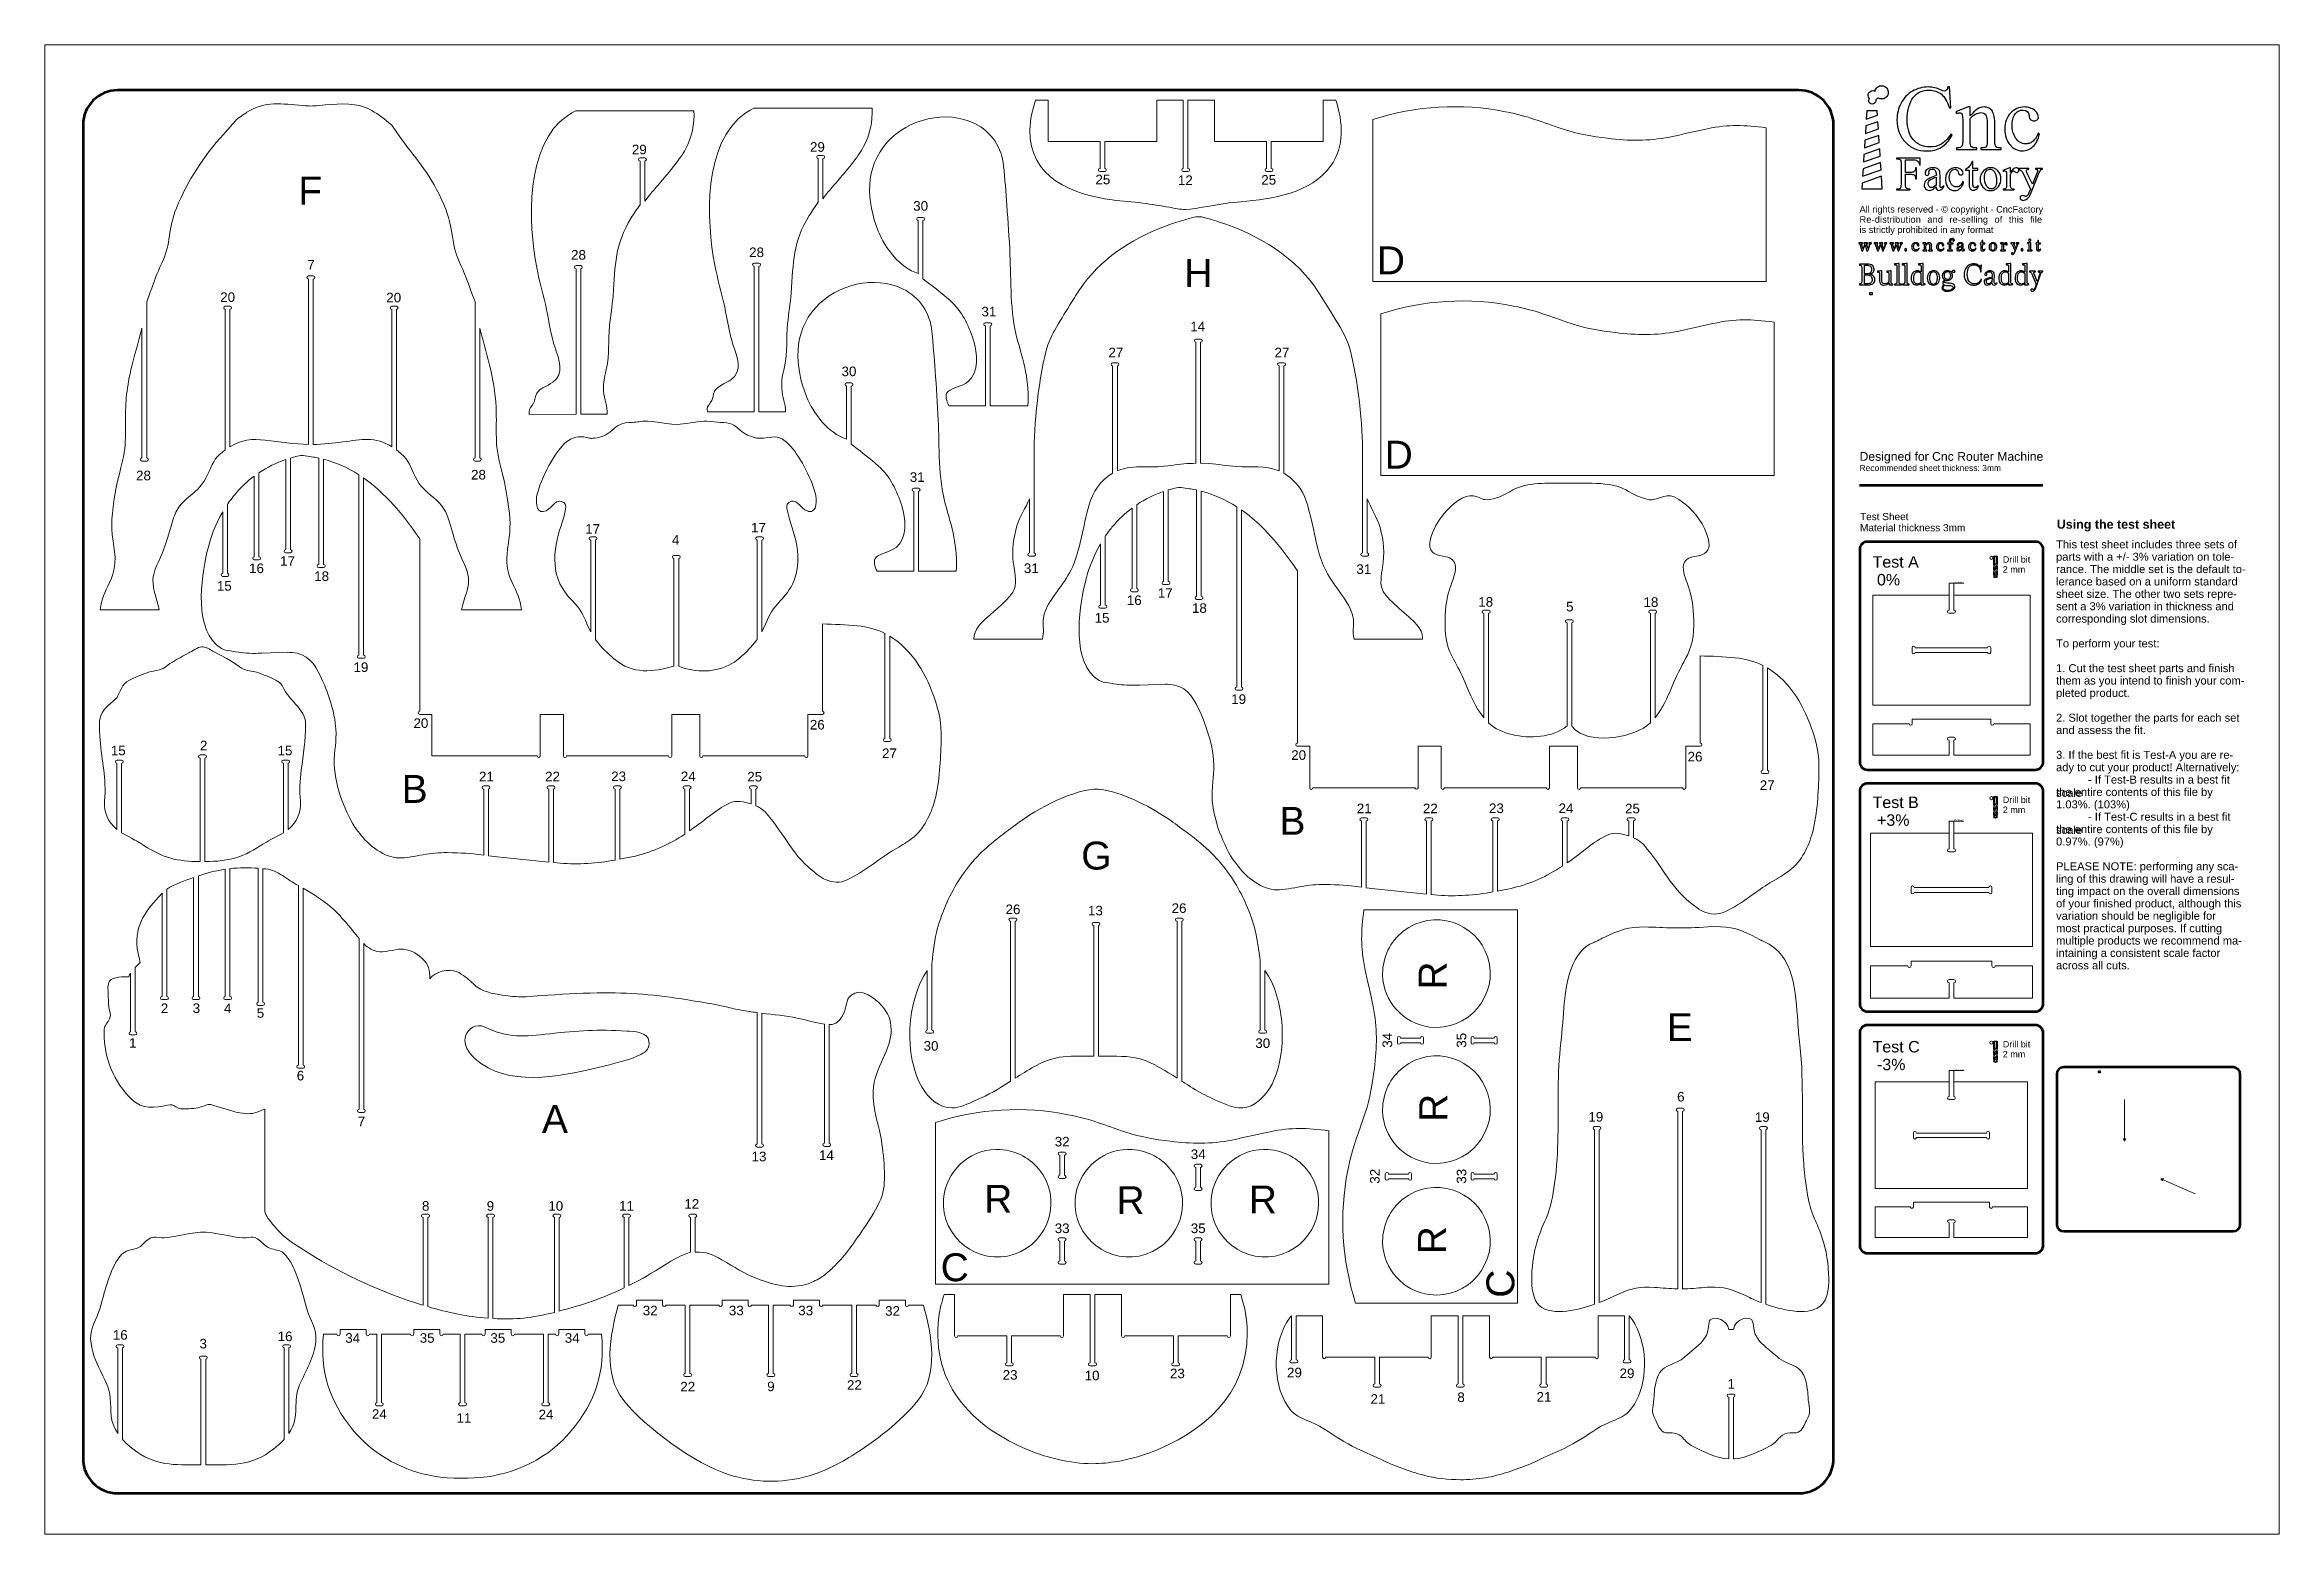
# Model space of a CAD drawing. Header units: millimetres. Extents: x -713 to 709, y -476 to 472.
import ezdxf
from ezdxf.lldxf.tags import DXFTag

# ---------------------------------------------------------------- set-up
doc = ezdxf.new("R2010")
doc.units = ezdxf.units.MM
doc.header["$MEASUREMENT"] = 0
doc.header["$XCLIPFRAME"] = 0
doc.layers.add('Livello 1', color=7, linetype='Continuous')
doc.styles.add('0', font='arial.ttf', dxfattribs={"height": 1})
doc.styles.add('1', font='arialbd.ttf', dxfattribs={"height": 1})
tags = doc.linetypes.add('New Line1', pattern=[0.2, 0.1, -0.1]).pattern_tags.tags
tags[6:7] = [DXFTag(74, 4), DXFTag(75, 0), DXFTag(340, '0'), DXFTag(46, 1.0), DXFTag(50, 0.0), DXFTag(44, 0.0), DXFTag(45, 0.0)]
tags[4:5] = [DXFTag(74, 4), DXFTag(75, 0), DXFTag(340, '0'), DXFTag(46, 1.0), DXFTag(50, 0.0), DXFTag(44, 0.0), DXFTag(45, 0.0)]
tags = doc.linetypes.add('New Line2', pattern=[0.2, 0.1, -0.1]).pattern_tags.tags
tags[6:7] = [DXFTag(74, 4), DXFTag(75, 0), DXFTag(340, '0'), DXFTag(46, 1.0), DXFTag(50, 0.0), DXFTag(44, 0.0), DXFTag(45, 0.0)]
tags[4:5] = [DXFTag(74, 4), DXFTag(75, 0), DXFTag(340, '0'), DXFTag(46, 1.0), DXFTag(50, 0.0), DXFTag(44, 0.0), DXFTag(45, 0.0)]
tags = doc.linetypes.add('New Line3', pattern=[0.2, 0.1, -0.1]).pattern_tags.tags
tags[6:7] = [DXFTag(74, 4), DXFTag(75, 0), DXFTag(340, '0'), DXFTag(46, 1.0), DXFTag(50, 0.0), DXFTag(44, 0.0), DXFTag(45, 0.0)]
tags[4:5] = [DXFTag(74, 4), DXFTag(75, 0), DXFTag(340, '0'), DXFTag(46, 1.0), DXFTag(50, 0.0), DXFTag(44, 0.0), DXFTag(45, 0.0)]
tags = doc.linetypes.add('New Line4', pattern=[0.2, 0.1, -0.1]).pattern_tags.tags
tags[6:7] = [DXFTag(74, 4), DXFTag(75, 0), DXFTag(340, '0'), DXFTag(46, 1.0), DXFTag(50, 0.0), DXFTag(44, 0.0), DXFTag(45, 0.0)]
tags[4:5] = [DXFTag(74, 4), DXFTag(75, 0), DXFTag(340, '0'), DXFTag(46, 1.0), DXFTag(50, 0.0), DXFTag(44, 0.0), DXFTag(45, 0.0)]
tags = doc.linetypes.add('New Line5', pattern=[0.2, 0.1, -0.1]).pattern_tags.tags
tags[6:7] = [DXFTag(74, 4), DXFTag(75, 0), DXFTag(340, '0'), DXFTag(46, 1.0), DXFTag(50, 0.0), DXFTag(44, 0.0), DXFTag(45, 0.0)]
tags[4:5] = [DXFTag(74, 4), DXFTag(75, 0), DXFTag(340, '0'), DXFTag(46, 1.0), DXFTag(50, 0.0), DXFTag(44, 0.0), DXFTag(45, 0.0)]
tags = doc.linetypes.add('New Line6', pattern=[0.2, 0.1, -0.1]).pattern_tags.tags
tags[6:7] = [DXFTag(74, 4), DXFTag(75, 0), DXFTag(340, '0'), DXFTag(46, 1.0), DXFTag(50, 0.0), DXFTag(44, 0.0), DXFTag(45, 0.0)]
tags[4:5] = [DXFTag(74, 4), DXFTag(75, 0), DXFTag(340, '0'), DXFTag(46, 1.0), DXFTag(50, 0.0), DXFTag(44, 0.0), DXFTag(45, 0.0)]
doc.dimstyles.get("Standard").update_dxf_attribs({"dimtxt": 0.18, "dimasz": 0.18, "dimexe": 0.18, "dimexo": 0.0625, "dimgap": 0.09, "dimtad": 0, "dimtih": 1, "dimtoh": 1, "dimdec": 4, "dimzin": 0, "dimdsep": 46, "dimtxsty": 'Standard', "dimcen": 0.09, "dimadec": 0, "dimazin": 0, "dimtfac": 1, "dimtdec": 4, "dimtofl": 0, "dimtmove": 0, "dimatfit": 3, "dimfxl": 1, "dimtolj": 1, "dimtzin": 0, "dimarcsym": 0})
picture_1 = doc.add_image_def('image1.jpg', size_in_pixel=(7315, 8741))
picture_2 = doc.add_image_def('image2.jpg', size_in_pixel=(7857, 7650))

msp = doc.modelspace()

# ---------------------------------------------------------------- texts
at = {"layer": 'Livello 1'}
for s, height, style, p in [('29', 6.096024, '0', (-339.5503, 402.5899)), ('29', 6.096024, '0', (-226.1769, 404.2034)), ('F', 17.77997, '0', (-551.8696, 370.6065)), ('25 ', 6.096024, '0', (-44.4858, 383.5044)), ('12', 6.096024, '0', (8.0123, 383.0537)), ('25 ', 6.096024, '0', (61.0831, 383.2396)), ('30', 6.096024, '0', (-160.4706, 366.6883)), ('All rights reserved - © copyright - CncFactory', 4.190688, '0', (441.89407, 365.50331)), ('is strictly prohibited in any format', 4.190688, '0', (441.89407, 352.49851)), ('R', 4.19069, '0', (441.89407, 359.00091)), ('e', 4.19069, '0', (446.20247, 359.00091)), ('-', 4.19069, '0', (449.54467, 359.00091)), ('d', 4.19069, '0', (451.58797, 359.00091)), ('i', 4.19069, '0', (454.93017, 359.00091)), ('s', 4.19069, '0', (456.32837, 359.00091)), ('t', 4.19069, '0', (459.34367, 359.00091)), ('r', 4.19069, '0', (461.06587, 359.00091)), ('i', 4.19069, '0', (463.10917, 359.00091)), ('b', 4.19069, '0', (464.50737, 359.00091)), ('u', 4.19069, '0', (467.84957, 359.00091)), ('t', 4.19069, '0', (471.19177, 359.00091)), ('i', 4.19069, '0', (472.91397, 359.00091)), ('o', 4.19069, '0', (474.31217, 359.00091)), ('n', 4.19069, '0', (477.65437, 359.00091)), ('a', 4.19069, '0', (485.03927, 359.00091)), ('n', 4.19069, '0', (488.38147, 359.00091)), ('d', 4.19069, '0', (491.72367, 359.00091)), ('r', 4.19069, '0', (499.10857, 359.00091)), ('e', 4.19069, '0', (501.15187, 359.00091)), ('-', 4.19069, '0', (504.49407, 359.00091)), ('s', 4.19069, '0', (506.53737, 359.00091)), ('e', 4.19069, '0', (509.55267, 359.00091)), ('l', 4.19069, '0', (512.89487, 359.00091)), ('l', 4.19069, '0', (514.29307, 359.00091)), ('i', 4.19069, '0', (515.69127, 359.00091)), ('n', 4.19069, '0', (517.08947, 359.00091)), ('g', 4.19069, '0', (520.43167, 359.00091)), ('o', 4.19069, '0', (527.81657, 359.00091)), ('f', 4.19069, '0', (531.15877, 359.00091)), ('t', 4.19069, '0', (536.92367, 359.00091)), ('h', 4.19069, '0', (538.64587, 359.00091)), ('i', 4.19069, '0', (541.98807, 359.00091)), ('s', 4.19069, '0', (543.38627, 359.00091)), ('fi', 4.190688, '0', (550.44427, 359.00091)), ('l', 4.19069, '0', (553.45957, 359.00091)), ('e', 4.19069, '0', (554.85777, 359.00091)), ('28', 6.096024, '0', (-378.2754, 335.5484)), ('28', 6.096024, '0', (-264.902, 337.1619)), ('D', 17.77997, '0', (134.6161, 326.2049)), ('7', 6.09602, '0', (-546.1422, 329.2613)), ('H', 17.77997, '0', (12.0768, 318.1126)), ('20 ', 6.096024, '0', (-601.5857, 308.6267)), ('20', 6.096024, '0', (-495.8845, 308.3621)), ('31', 6.096024, '0', (-117.0323, 299.4016)), ('14', 6.096024, '0', (15.8506, 289.9473)), ('27 ', 6.096024, '0', (-36.2044, 273.4135)), ('27', 6.096024, '0', (69.4967, 273.4135)), ('30', 6.096024, '0', (-206.1105, 261.3582)), ('D', 17.77997, '0', (139.616, 202.5116)), ('28', 6.096024, '0', (-655.1665, 195.072)), ('28', 6.096024, '0', (-441.9393, 195.5741)), ('31', 6.096024, '0', (-162.6722, 194.0715)), ('Recommended sheet thickness: 3mm', 3.85452, '0', (441.88079, 201.00225)), ('Designed for Cnc Router Machine', 5.560488, '0', (441.88079, 207.48495)), ('Test Sheet ', 4.571856, '0', (442.16924, 169.69288)), ('17 ', 6.096024, '0', (-369.2312, 161.0705)), ('4', 6.09602, '0', (-314.0789, 154.069)), ('17 ', 6.096024, '0', (-263.6624, 161.8642)), ('Material thickness 3mm', 4.571856, '0', (442.16924, 162.59908)), ('Using the test sheet', 5.678928, '1', (567.43324, 164.25134)), ('17', 6.096024, '0', (-563.4564, 140.6238)), ('Test A  ', 7.294392, '0', (450.16992, 139.47167)), ('Drill bit', 4.091616, '0', (533.08773, 142.65671)), ('15', 6.096024, '0', (-603.7062, 124.8044)), ('16', 6.096024, '0', (-583.2339, 135.9936)), ('18', 6.096024, '0', (-541.7605, 130.9936)), ('31', 6.096024, '0', (-90.0473, 136.0144)), ('31', 6.096024, '0', (121.6196, 135.4851)), (' 0%', 7.294392, '0', (450.16992, 128.15357)), ('2 mm', 4.091616, '0', (533.08773, 136.30811)), ('16', 6.096024, '0', (-24.5139, 115.6736)), ('17', 6.096024, '0', (-4.7364, 120.3038)), ('18', 6.096024, '0', (16.9595, 110.6736)), ('18', 6.096024, '0', (199.1917, 114.6079)), ('5', 6.09602, '0', (255.1174, 111.6131)), ('18', 6.096024, '0', (304.3637, 114.4756)), ('15', 6.096024, '0', (-44.9862, 104.4844)), ('19', 6.096024, '0', (-516.7573, 73.0228)), ('19', 6.096024, '0', (41.9627, 52.7028)), ('20', 6.096024, '0', (-478.5911, 37.4362)), ('2', 6.09602, '0', (-614.4829, 23.1536)), ('26', 6.096024, '0', (-226.2805, 36.4284)), ('15 ', 6.096024, '0', (-671.1997, 19.9657)), ('15 ', 6.096024, '0', (-565.1018, 19.9657)), ('27', 6.096024, '0', (-180.3395, 18.2539)), ('20', 6.096024, '0', (80.1289, 17.1162)), ('26', 6.096024, '0', (332.4395, 16.1084)), ('B', 17.77997, '0', (-486.093, -10.2932)), ('21', 6.096024, '0', (-436.8531, 3.4668)), ('22', 6.096024, '0', (-394.7843, 3.4668)), ('23', 6.096024, '0', (-352.7157, 3.5684)), ('24', 6.096024, '0', (-308.3979, 3.5684)), ('25', 6.096024, '0', (-266.0976, 3.3711)), ('27', 6.096024, '0', (378.3805, -2.0661)), ('B', 17.77997, '0', (72.627, -30.6132)), ('21', 6.096024, '0', (121.8669, -16.8532)), ('22', 6.096024, '0', (163.9357, -16.8532)), ('23', 6.096024, '0', (206.0043, -16.7516)), ('24', 6.096024, '0', (250.3221, -16.7516)), ('25', 6.096024, '0', (292.6224, -16.9489)), ('Test B  ', 7.294392, '0', (450.16992, -13.55532)), ('2 mm', 4.091616, '0', (533.08773, -16.71888)), ('Drill bit', 4.091616, '0', (533.08773, -10.37028)), (' +3%', 7.294392, '0', (450.16992, -24.87342)), ('G', 17.77997, '0', (-53.5383, -52.7275)), ('26 ', 6.096024, '0', (-101.6937, -81.1041)), ('13', 6.096024, '0', (-49.2504, -81.9005)), ('26', 6.096024, '0', (4.0074, -80.3104)), ('2', 6.09602, '0', (-639.3921, -144.0772)), ('3', 6.09602, '0', (-619.111, -144.027)), ('4', 6.09602, '0', (-599.1754, -144.1286)), ('5', 6.09602, '0', (-578.3395, -147.0708)), ('E', 17.77997, '0', (319.2022, -161.9467)), ('1', 6.09602, '0', (-659.5666, -166.1699)), ('30', 6.096024, '0', (-153.8594, -168.0183)), ('30', 6.096024, '0', (57.2783, -166.2986)), ('Test C  ', 7.294392, '0', (450.16992, -169.14171)), ('2 mm', 4.091616, '0', (533.08773, -172.30528)), ('Drill bit', 4.091616, '0', (533.08773, -165.95668)), ('6', 6.09602, '0', (-552.8817, -186.9557)), (' -3%', 7.294392, '0', (450.16992, -180.45981)), ('6', 6.09602, '0', (325.773, -200.3814)), ('7', 6.09602, '0', (-514.0458, -216.1099)), ('A', 17.77997, '0', (-396.826, -220.368)), ('19 ', 6.096024, '0', (269.28, -213.2109)), ('19 ', 6.096024, '0', (375.2458, -213.3432)), ('32', 6.096024, '0', (-70.3764, -228.9976)), ('13', 6.096024, '0', (-263.3529, -238.401)), ('14', 6.096024, '0', (-220.4243, -237.6404)), ('34', 6.096024, '0', (16.1917, -236.9716)), ('R', 17.77997, '0', (-115.3329, -271.2478)), ('R', 17.77997, '0', (-31.0897, -272.0946)), ('R', 17.77997, '0', (53.1537, -271.6711)), ('8', 6.09602, '0', (-473.1676, -269.9242)), ('9', 6.09602, '0', (-431.9588, -269.9242)), ('10', 6.096024, '0', (-392.7344, -269.9242)), ('11', 6.096024, '0', (-347.6922, -269.8873)), ('12', 6.096024, '0', (-306.1493, -268.6298)), ('33', 6.096024, '0', (-70.3764, -284.1326)), ('35', 6.096024, '0', (16.1917, -284.1326)), ('C', 17.77997, '0', (-142.9977, -314.8019)), ('32', 6.096024, '0', (-332.6234, -336.4784)), ('33', 6.096024, '0', (-277.8208, -336.4784)), ('33', 6.096024, '0', (-233.6354, -336.4784)), ('32', 6.096024, '0', (-178.3713, -336.743)), ('16 ', 6.096024, '0', (-669.9561, -352.0123)), ('3', 6.09602, '0', (-614.7855, -357.5706)), ('16 ', 6.096024, '0', (-565.027, -352.9378)), ('34', 6.096024, '0', (-521.9728, -353.9639)), ('35', 6.096024, '0', (-474.6123, -353.9639)), ('35', 6.096024, '0', (-429.6332, -353.9639)), ('34', 6.096024, '0', (-382.2728, -353.9639)), ('29', 6.096024, '0', (77.4796, -375.9284)), ('22', 6.096024, '0', (-308.7235, -384.9497)), ('9', 6.09602, '0', (-253.4199, -384.7696)), ('22', 6.096024, '0', (-202.6255, -383.8914)), ('23', 6.096024, '0', (-103.5466, -377.4637)), ('10', 6.096024, '0', (-51.3553, -377.8637)), ('23', 6.096024, '0', (2.9483, -376.5377)), ('29', 6.096024, '0', (289.1463, -376.4576)), ('1', 6.09602, '0', (357.8658, -383.1606)), ('24', 6.096024, '0', (-505.0388, -402.3855)), ('24 ', 6.096024, '0', (-398.9407, -402.65)), ('21 ', 6.096024, '0', (130.5893, -392.7815)), ('8', 6.09602, '0', (185.8711, -391.6754)), ('21', 6.096024, '0', (236.2904, -391.4585)), ('11', 6.096024, '0', (-451.1768, -404.9021))]:
    msp.add_text(s, height=height, dxfattribs=dict(at, style=style)).set_placement(p)
at = {"layer": 'Livello 1', "style": '0'}
for s, height, p in [('R', 17.77997, (179.0717, -129.1785)), ('34', 6.096024, (144.3722, -166.1405)), ('35', 6.096024, (191.5332, -166.1405)), ('R', 17.77997, (179.4952, -213.4219)), ('32', 6.096024, (136.3982, -252.7086)), ('33', 6.096024, (191.5332, -252.7086)), ('R', 17.77997, (178.6484, -297.6651)), ('C', 17.77997, (222.2025, -325.3299))]:
    msp.add_text(s, height=height, rotation=90, dxfattribs=at).set_placement(p)
at = {"layer": 'Livello 1', "char_height": 5.080032, "width": 120.1054, "attachment_point": 1}
for s, insert in [('\\fArial|p34;This test sheet includes three sets of ', (566.988, 156.8416)), ('\\fArial|p34;parts with a +/- 3% variation on tole-', (566.988, 148.9593)), ('\\fArial|p34;rance. The middle set is the default to-', (566.988, 141.077)), ('\\fArial|p34;lerance based on a uniform standard ', (566.988, 133.1947)), ('\\fArial|p34;sheet size. The other two sets repre-', (566.988, 125.3124)), ('\\fArial|p34;sent a 3% variation in thickness and ', (566.988, 117.4301)), ('\\fArial|p34;corresponding slot dimensions.', (566.988, 109.5478)), ('\\fArial|p34;To perform your test:', (566.988, 93.7832)), ('\\fArial|p34;1. Cut the test sheet parts and finish ', (566.988, 78.0186)), ('\\fArial|p34;them as you intend to finish your com-', (566.988, 70.1363)), ('\\fArial|p34;pleted product.', (566.988, 62.254)), ('\\fArial|p34;2. Slot together the parts for each set ', (566.988, 46.4894)), ('\\fArial|p34;and assess the fit.', (566.988, 38.6071)), ('\\fArial|p34;3. If the best fit is Test-A you are re-', (566.988, 22.8425)), ('\\fArial|p34;ady to cut your product! Alternatively:', (566.988, 14.9602)), ('\\fArial|p34;^I- If Test-B results in a best fit scale ', (566.988, 7.0779)), ('\\fArial|p34;the entire contents of this file by ', (566.988, -0.8044)), ('\\fArial|p34;1.03%. (103%) ', (566.988, -8.6867)), ('\\fArial|p34;the entire contents of this file by ', (566.988, -24.4513)), ('\\fArial|p34;^I- If Test-C results in a best fit scale ', (566.988, -16.569)), ('\\fArial|p34;0.97%. (97%)', (566.988, -32.3336)), ('\\fArial|p34;ling of this drawing will have a resul-', (566.988, -55.9805)), ('\\fArial|p34;PLEASE NOTE: performing any sca-', (566.988, -48.0982)), ('\\fArial|p34;ting impact on the overall dimensions ', (566.988, -63.8628)), ('\\fArial|p34;variation should be negligible for ', (566.988, -79.6274)), ('\\fArial|p34;of your finished product, although this ', (566.988, -71.7451)), ('\\fArial|p34;most practical purposes. If cutting ', (566.988, -87.5097)), ('\\fArial|p34;multiple products we recommend ma-', (566.988, -95.392)), ('\\fArial|p34;across all cuts.', (566.988, -111.1566)), ('\\fArial|p34;intaining a consistent scale factor ', (566.988, -103.2743))]:
    msp.add_mtext(s, dxfattribs=dict(at, insert=insert))

# ---------------------------------------------------------------- blocks, each defined once
blk = doc.blocks.new('*D1')
at = {"layer": 'Defpoints', "color": 0}
for p in [(501.9029, 129.4976), (498.9029, 122.0205), (501.9029, 122.0205)]:
    blk.add_point(p, dxfattribs=at)
at = {"layer": 'Livello 1', "color": 6, "lineweight": 9}
for p, q in [((498.9029, 122.083), (498.9029, 129.6776)), ((499.0829, 129.4976), (501.7229, 129.4976)), ((501.9029, 122.083), (501.9029, 129.6776)), ((501.9029, 129.4976), (508.3139, 129.4976))]:
    blk.add_line(p, q, dxfattribs=at)
at = {"layer": 'Livello 1', "color": 6}
for points in [[(499.0829, 129.5276), (499.0829, 129.4676), (498.9029, 129.4976)], [(501.7229, 129.4676), (501.7229, 129.5276), (501.9029, 129.4976)]]:
    blk.add_solid(points, dxfattribs=at)
at = {"layer": 'Livello 1', "color": 6, "insert": (505.1984, 130.0981), "char_height": 1, "attachment_point": 5, "style": '0'}
blk.add_mtext('\\A1;76.20 mm', dxfattribs=at)
blk = doc.blocks.new('*D2')
at = {"layer": 'Defpoints', "color": 0}
for p in [(501.9479, -21.9523), (498.8579, -29.6539), (501.9479, -29.6539)]:
    blk.add_point(p, dxfattribs=at)
at = {"layer": 'Livello 1', "color": 6, "lineweight": 9}
for p, q in [((498.8579, -29.5914), (498.8579, -21.7723)), ((499.0379, -21.9523), (501.7679, -21.9523)), ((501.9479, -29.5914), (501.9479, -21.7723)), ((501.9479, -21.9523), (508.3589, -21.9523))]:
    blk.add_line(p, q, dxfattribs=at)
at = {"layer": 'Livello 1', "color": 6}
for points in [[(499.0379, -21.9223), (499.0379, -21.9823), (498.8579, -21.9523)], [(501.7679, -21.9823), (501.7679, -21.9223), (501.9479, -21.9523)]]:
    blk.add_solid(points, dxfattribs=at)
at = {"layer": 'Livello 1', "color": 6, "insert": (505.2434, -21.3518), "char_height": 1, "attachment_point": 5, "style": '0'}
blk.add_mtext('\\A1;78.49 mm', dxfattribs=at)
blk = doc.blocks.new('*D3')
at = {"layer": 'Defpoints', "color": 0}
for p in [(501.8579, -180.6922), (498.9479, -187.9452), (501.8579, -187.9452)]:
    blk.add_point(p, dxfattribs=at)
at = {"layer": 'Livello 1', "color": 6, "lineweight": 9}
for p, q in [((498.9479, -187.8827), (498.9479, -180.5122)), ((499.1279, -180.6922), (501.6779, -180.6922)), ((501.8579, -187.8827), (501.8579, -180.5122)), ((501.8579, -180.6922), (508.2689, -180.6922))]:
    blk.add_line(p, q, dxfattribs=at)
at = {"layer": 'Livello 1', "color": 6}
for points in [[(499.1279, -180.6622), (499.1279, -180.7222), (498.9479, -180.6922)], [(501.6779, -180.7222), (501.6779, -180.6622), (501.8579, -180.6922)]]:
    blk.add_solid(points, dxfattribs=at)
at = {"layer": 'Livello 1', "color": 6, "insert": (505.1534, -180.0917), "char_height": 1, "attachment_point": 5, "style": '0'}
blk.add_mtext('\\A1;73.91 mm', dxfattribs=at)

# ---------------------------------------------------------------- dimensions: what is measured, and where the dimension line sits
at = {"layer": 'Livello 1'}
for base, p1, p2, picture, middle in [((501.9029, 129.4976), (498.9029, 122.0205), (501.9029, 122.0205), '*D1', (505.1984, 130.0981)), ((501.9479, -21.9523), (498.8579, -29.6539), (501.9479, -29.6539), '*D2', (505.2434, -21.3518)), ((501.8579, -180.6922), (498.9479, -187.9452), (501.8579, -187.9452), '*D3', (505.1534, -180.0917))]:
    dim = msp.add_linear_dim(base=base, p1=p1, p2=p2, dimstyle='Standard', override={"dimtxt": 4.2333, "dimtad": 1, "dimjust": 0, "dimtih": 0, "dimdec": 2, "dimlfac": 25.4, "dimzin": 1, "dimlunit": 2, "dimpost": '<> mm', "dimtxsty": '0', "dimclrd": 6, "dimclre": 6, "dimclrt": 6, "dimlwd": 9, "dimlwe": 9}, dxfattribs=at)
    dim.commit()
    dim.dimension.update_dxf_attribs({"geometry": picture, "text_midpoint": middle})

# ---------------------------------------------------------------- linework, layer by layer
at = {"layer": 'Livello 1', "color": 7, "lineweight": 20}
msp.add_lwpolyline([(-713.3127, -475.8986), (709.0873, -475.8986), (709.0873, 472.3682), (-713.3127, 472.3682), (-713.3127, -475.8986)], close=True, dxfattribs=at)
at = {"layer": 'Livello 1', "lineweight": 20}
for centre in [(525.7961, 145.7257), (525.7961, -7.3013), (525.7961, -162.8877)]:
    msp.add_ellipse(centre, major_axis=(0, 1), ratio=1, dxfattribs=at)
at = {"layer": 'Livello 1', "color": 6, "linetype": 'New Line1', "lineweight": 158}
msp.add_open_spline([(-666.8685, 443.4224), (-666.8685, 443.4224), (403.345, 443.4224), (403.345, 443.4224), (403.345, 443.4224), (415.445, 443.4224), (425.345, 433.5224), (425.345, 421.4223), (425.345, 421.4223), (425.345, 421.4223), (425.345, -427.811), (425.345, -427.811), (425.345, -427.811), (425.345, -439.9109), (415.445, -449.8109), (403.345, -449.8109), (403.345, -449.8109), (403.345, -449.8109), (-666.8685, -449.8109), (-666.8685, -449.8109), (-666.8685, -449.8109), (-678.9685, -449.8109), (-688.8685, -439.9109), (-688.8685, -427.811), (-688.8685, -427.811), (-688.8685, -427.811), (-688.8685, 421.4223), (-688.8685, 421.4223), (-688.8685, 421.4223), (-688.8685, 433.5224), (-678.9685, 443.4224), (-666.8685, 443.4224)], degree=3, knots=[0, 0, 0, 0, 0.1111111111, 0.1111111111, 0.1111111111, 0.1111111111, 0.2222222222, 0.2222222222, 0.2222222222, 0.2222222222, 0.3333333333, 0.3333333333, 0.3333333333, 0.3333333333, 0.4444444444, 0.4444444444, 0.4444444444, 0.4444444444, 0.5555555556, 0.5555555556, 0.5555555556, 0.5555555556, 0.6666666667, 0.6666666667, 0.6666666667, 0.6666666667, 0.7777777778, 0.7777777778, 0.7777777778, 0.7777777778, 1, 1, 1, 1], dxfattribs=at)
at = {"layer": 'Livello 1', "color": 22}
for points, knots in [([(459.7002, 440.0687), (460.7861, 442.1461), (459.9824, 444.7105), (457.905, 445.7965), (457.905, 445.7965), (455.8277, 446.8825), (453.2632, 446.0788), (452.1772, 444.0014), (452.1772, 444.0014), (451.9809, 443.6258), (451.8467, 443.2342), (451.7702, 442.8384), (451.7702, 442.8384), (450.2206, 443.5336), (448.4225, 442.9893), (447.6775, 441.5643), (447.6775, 441.5643), (447.0773, 440.416), (447.337, 439.0327), (448.2218, 438.0805), (448.2218, 438.0805), (448.1686, 438.0036), (448.1196, 437.9224), (448.0751, 437.8374), (448.0751, 437.8374), (447.4989, 436.7352), (447.9081, 435.3835), (448.9893, 434.8183), (448.9893, 434.8183), (450.0705, 434.2531), (451.414, 434.6885), (451.9902, 435.7908), (451.9902, 435.7908), (452.2486, 436.285), (452.3088, 436.8291), (452.1992, 437.3303), (452.1992, 437.3303), (452.7157, 437.598), (453.1516, 438.0123), (453.435, 438.5545), (453.435, 438.5545), (453.435, 438.5545), (453.4547, 438.5931), (453.4547, 438.5931), (453.4547, 438.5931), (453.6172, 438.4762), (453.7897, 438.369), (453.9723, 438.2736), (453.9723, 438.2736), (456.0497, 437.1876), (458.6142, 437.9913), (459.7002, 440.0687)], [0, 0, 0, 0, 0.0714285714, 0.0714285714, 0.0714285714, 0.0714285714, 0.1428571429, 0.1428571429, 0.1428571429, 0.1428571429, 0.2142857143, 0.2142857143, 0.2142857143, 0.2142857143, 0.2857142857, 0.2857142857, 0.2857142857, 0.2857142857, 0.3571428571, 0.3571428571, 0.3571428571, 0.3571428571, 0.4285714286, 0.4285714286, 0.4285714286, 0.4285714286, 0.5, 0.5, 0.5, 0.5, 0.5714285714, 0.5714285714, 0.5714285714, 0.5714285714, 0.6428571429, 0.6428571429, 0.6428571429, 0.6428571429, 0.7142857143, 0.7142857143, 0.7142857143, 0.7142857143, 0.7857142857, 0.7857142857, 0.7857142857, 0.7857142857, 0.8571428571, 0.8571428571, 0.8571428571, 0.8571428571, 1, 1, 1, 1]), ([(446.2044, 424.9344), (446.2044, 424.9344), (446.5563, 430.2826), (446.5563, 430.2826), (446.5563, 430.2826), (446.5563, 430.2826), (453.0924, 430.2826), (453.0924, 430.2826), (453.0924, 430.2826), (453.0924, 430.2826), (453.2869, 427.4052), (453.2869, 427.4052), (453.2869, 427.4052), (453.2869, 427.4052), (446.2044, 424.9344), (446.2044, 424.9344)], [0, 0, 0, 0, 0.2, 0.2, 0.2, 0.2, 0.4, 0.4, 0.4, 0.4, 0.6, 0.6, 0.6, 0.6, 1, 1, 1, 1]), ([(445.0097, 406.7732), (445.0097, 406.7732), (445.3243, 411.5545), (445.3243, 411.5545), (445.3243, 411.5545), (445.3243, 411.5545), (454.1497, 414.6335), (454.1497, 414.6335), (454.1497, 414.6335), (454.1497, 414.6335), (454.4582, 410.0692), (454.4582, 410.0692), (454.4582, 410.0692), (454.4582, 410.0692), (445.0097, 406.7732), (445.0097, 406.7732)], [0, 0, 0, 0, 0.2, 0.2, 0.2, 0.2, 0.4, 0.4, 0.4, 0.4, 0.6, 0.6, 0.6, 0.6, 1, 1, 1, 1]), ([(445.607, 415.8538), (445.607, 415.8538), (445.9216, 420.6353), (445.9216, 420.6353), (445.9216, 420.6353), (445.9216, 420.6353), (453.5642, 423.3013), (453.5642, 423.3013), (453.5642, 423.3013), (453.5642, 423.3013), (453.8724, 418.7372), (453.8724, 418.7372), (453.8724, 418.7372), (453.8724, 418.7372), (445.607, 415.8538), (445.607, 415.8538)], [0, 0, 0, 0, 0.2, 0.2, 0.2, 0.2, 0.4, 0.4, 0.4, 0.4, 0.6, 0.6, 0.6, 0.6, 1, 1, 1, 1]), ([(444.4123, 397.6926), (444.4123, 397.6926), (444.7268, 402.4742), (444.7268, 402.4742), (444.7268, 402.4742), (444.7268, 402.4742), (454.7355, 405.9656), (454.7355, 405.9656), (454.7355, 405.9656), (454.7355, 405.9656), (455.0438, 401.4012), (455.0438, 401.4012), (455.0438, 401.4012), (455.0438, 401.4012), (444.4123, 397.6926), (444.4123, 397.6926)], [0, 0, 0, 0, 0.2, 0.2, 0.2, 0.2, 0.4, 0.4, 0.4, 0.4, 0.6, 0.6, 0.6, 0.6, 1, 1, 1, 1]), ([(443.2883, 380.6076), (443.2883, 380.6076), (443.5322, 384.3127), (443.5322, 384.3127), (443.5322, 384.3127), (443.5322, 384.3127), (455.9068, 388.6297), (455.9068, 388.6297), (455.9068, 388.6297), (455.9068, 388.6297), (456.3606, 380.5723), (456.3606, 380.5723), (456.3606, 380.5723), (456.3606, 380.5723), (443.2883, 380.6076), (443.2883, 380.6076)], [0, 0, 0, 0, 0.2, 0.2, 0.2, 0.2, 0.4, 0.4, 0.4, 0.4, 0.6, 0.6, 0.6, 0.6, 1, 1, 1, 1]), ([(443.8149, 388.6119), (443.8149, 388.6119), (444.1294, 393.3934), (444.1294, 393.3934), (444.1294, 393.3934), (444.1294, 393.3934), (455.3211, 397.2976), (455.3211, 397.2976), (455.3211, 397.2976), (455.3211, 397.2976), (455.6295, 392.7333), (455.6295, 392.7333), (455.6295, 392.7333), (455.6295, 392.7333), (443.8149, 388.6119), (443.8149, 388.6119)], [0, 0, 0, 0, 0.2, 0.2, 0.2, 0.2, 0.4, 0.4, 0.4, 0.4, 0.6, 0.6, 0.6, 0.6, 1, 1, 1, 1]), ([(441.795, 319.4904), (441.795, 319.4904), (441.795, 320.0767), (441.795, 320.0767), (441.795, 320.0767), (441.795, 320.0767), (441.9202, 320.0767), (441.9202, 320.0767), (441.9202, 320.0767), (442.4851, 320.0767), (442.8546, 320.1591), (443.0256, 320.3271), (443.0256, 320.3271), (443.1935, 320.495), (443.279, 320.9103), (443.279, 321.5699), (443.279, 321.5699), (443.279, 321.5699), (443.279, 330.5568), (443.279, 330.5568), (443.279, 330.5568), (443.279, 331.2255), (443.1966, 331.6378), (443.0286, 331.7996), (443.0286, 331.7996), (442.8607, 331.9614), (442.4912, 332.0408), (441.9202, 332.0408), (441.9202, 332.0408), (441.9202, 332.0408), (441.795, 332.0408), (441.795, 332.0408), (441.795, 332.0408), (441.795, 332.0408), (441.795, 332.6455), (441.795, 332.6455), (441.795, 332.6455), (441.795, 332.6455), (446.6899, 332.6455), (446.6899, 332.6455), (446.6899, 332.6455), (448.2076, 332.6455), (449.3313, 332.3798), (450.0611, 331.8454), (450.0611, 331.8454), (450.791, 331.311), (451.1574, 330.4865), (451.1574, 329.3689), (451.1574, 329.3689), (451.1574, 328.5169), (450.907, 327.8268), (450.4093, 327.2985), (450.4093, 327.2985), (449.9115, 326.7703), (449.1725, 326.4099), (448.1954, 326.2206), (448.1954, 326.2206), (449.3802, 325.9855), (450.2596, 325.6038), (450.8307, 325.0724), (450.8307, 325.0724), (451.4017, 324.5442), (451.6887, 323.8418), (451.6887, 322.9715), (451.6887, 322.9715), (451.6887, 322.3455), (451.5696, 321.7959), (451.3345, 321.3256), (451.3345, 321.3256), (451.0994, 320.8523), (450.7482, 320.4615), (450.2749, 320.153), (450.2749, 320.153), (449.9115, 319.9149), (449.4413, 319.7439), (448.8641, 319.6431), (448.8641, 319.6431), (448.2839, 319.5423), (447.3953, 319.4904), (446.1891, 319.4904), (446.1891, 319.4904), (446.1891, 319.4904), (441.795, 319.4904), (441.795, 319.4904)], [0, 0, 0, 0, 0.0454545455, 0.0454545455, 0.0454545455, 0.0454545455, 0.0909090909, 0.0909090909, 0.0909090909, 0.0909090909, 0.1363636364, 0.1363636364, 0.1363636364, 0.1363636364, 0.1818181818, 0.1818181818, 0.1818181818, 0.1818181818, 0.2272727273, 0.2272727273, 0.2272727273, 0.2272727273, 0.2727272727, 0.2727272727, 0.2727272727, 0.2727272727, 0.3181818182, 0.3181818182, 0.3181818182, 0.3181818182, 0.3636363636, 0.3636363636, 0.3636363636, 0.3636363636, 0.4090909091, 0.4090909091, 0.4090909091, 0.4090909091, 0.4545454545, 0.4545454545, 0.4545454545, 0.4545454545, 0.5, 0.5, 0.5, 0.5, 0.5454545455, 0.5454545455, 0.5454545455, 0.5454545455, 0.5909090909, 0.5909090909, 0.5909090909, 0.5909090909, 0.6363636364, 0.6363636364, 0.6363636364, 0.6363636364, 0.6818181818, 0.6818181818, 0.6818181818, 0.6818181818, 0.7272727273, 0.7272727273, 0.7272727273, 0.7272727273, 0.7727272727, 0.7727272727, 0.7727272727, 0.7727272727, 0.8181818182, 0.8181818182, 0.8181818182, 0.8181818182, 0.8636363636, 0.8636363636, 0.8636363636, 0.8636363636, 0.9090909091, 0.9090909091, 0.9090909091, 0.9090909091, 1, 1, 1, 1]), ([(444.9646, 326.5076), (444.9646, 326.5076), (446.5922, 326.5076), (446.5922, 326.5076), (446.5922, 326.5076), (447.6121, 326.5076), (448.3572, 326.7275), (448.8244, 327.1703), (448.8244, 327.1703), (449.2916, 327.61), (449.5268, 328.3062), (449.5268, 329.262), (449.5268, 329.262), (449.5268, 330.285), (449.3008, 331.0057), (448.8519, 331.4209), (448.8519, 331.4209), (448.4, 331.8332), (447.5694, 332.0408), (446.3601, 332.0408), (446.3601, 332.0408), (446.3601, 332.0408), (444.9646, 332.0408), (444.9646, 332.0408), (444.9646, 332.0408), (444.9646, 332.0408), (444.9646, 326.5076), (444.9646, 326.5076)], [0, 0, 0, 0, 0.125, 0.125, 0.125, 0.125, 0.25, 0.25, 0.25, 0.25, 0.375, 0.375, 0.375, 0.375, 0.5, 0.5, 0.5, 0.5, 0.625, 0.625, 0.625, 0.625, 0.75, 0.75, 0.75, 0.75, 1, 1, 1, 1]), ([(454.6019, 326.4618), (454.6019, 326.9382), (454.5225, 327.2436), (454.3637, 327.3749), (454.3637, 327.3749), (454.205, 327.5062), (453.8446, 327.5764), (453.2828, 327.5886), (453.2828, 327.5886), (453.2828, 327.5886), (453.2828, 328.12), (453.2828, 328.12), (453.2828, 328.12), (453.7377, 328.1383), (454.1927, 328.178), (454.6477, 328.236), (454.6477, 328.236), (455.1058, 328.294), (455.5669, 328.3734), (456.031, 328.4681), (456.031, 328.4681), (456.031, 328.4681), (456.031, 322.3669), (456.031, 322.3669), (456.031, 322.3669), (456.031, 321.5455), (456.1776, 320.9653), (456.4738, 320.6325), (456.4738, 320.6325), (456.77, 320.2996), (457.2677, 320.1317), (457.9731, 320.1317), (457.9731, 320.1317), (458.6755, 320.1317), (459.277, 320.2996), (459.7748, 320.6325), (459.7748, 320.6325), (460.2725, 320.9653), (460.5443, 321.3837), (460.5932, 321.8844), (460.5932, 321.8844), (460.5932, 321.8844), (460.5932, 326.4618), (460.5932, 326.4618), (460.5932, 326.4618), (460.5932, 326.9382), (460.5138, 327.2436), (460.355, 327.3749), (460.355, 327.3749), (460.1962, 327.5062), (459.8359, 327.5734), (459.274, 327.5795), (459.274, 327.5795), (459.274, 327.5795), (459.274, 328.12), (459.274, 328.12), (459.274, 328.12), (459.729, 328.1383), (460.187, 328.178), (460.6481, 328.236), (460.6481, 328.236), (461.1123, 328.294), (461.5764, 328.3734), (462.0406, 328.4681), (462.0406, 328.4681), (462.0406, 328.4681), (462.0406, 321.2493), (462.0406, 321.2493), (462.0406, 321.2493), (462.0406, 320.6844), (462.1047, 320.3485), (462.233, 320.2355), (462.233, 320.2355), (462.3612, 320.1225), (462.6574, 320.0462), (463.1216, 320.0034), (463.1216, 320.0034), (463.1216, 320.0034), (463.1124, 319.4904), (463.1124, 319.4904), (463.1124, 319.4904), (462.8986, 319.5087), (462.6879, 319.5209), (462.4772, 319.5301), (462.4772, 319.5301), (462.2696, 319.5393), (462.062, 319.5454), (461.8543, 319.5454), (461.8543, 319.5454), (461.6436, 319.5454), (461.4421, 319.5393), (461.2466, 319.5301), (461.2466, 319.5301), (461.0481, 319.5209), (460.8527, 319.5087), (460.6542, 319.4904), (460.6542, 319.4904), (460.6542, 319.4904), (460.6481, 320.7851), (460.6481, 320.7851), (460.6481, 320.7851), (460.2725, 320.2905), (459.8145, 319.921), (459.274, 319.6828), (459.274, 319.6828), (458.7335, 319.4446), (458.0953, 319.3255), (457.3563, 319.3255), (457.3563, 319.3255), (456.3669, 319.3255), (455.6585, 319.5728), (455.2371, 320.0645), (455.2371, 320.0645), (454.8126, 320.5561), (454.6019, 321.402), (454.6019, 322.599), (454.6019, 322.599), (454.6019, 322.599), (454.6019, 326.4618), (454.6019, 326.4618)], [0, 0, 0, 0, 0.0322580645, 0.0322580645, 0.0322580645, 0.0322580645, 0.064516129, 0.064516129, 0.064516129, 0.064516129, 0.0967741935, 0.0967741935, 0.0967741935, 0.0967741935, 0.1290322581, 0.1290322581, 0.1290322581, 0.1290322581, 0.1612903226, 0.1612903226, 0.1612903226, 0.1612903226, 0.1935483871, 0.1935483871, 0.1935483871, 0.1935483871, 0.2258064516, 0.2258064516, 0.2258064516, 0.2258064516, 0.2580645161, 0.2580645161, 0.2580645161, 0.2580645161, 0.2903225806, 0.2903225806, 0.2903225806, 0.2903225806, 0.3225806452, 0.3225806452, 0.3225806452, 0.3225806452, 0.3548387097, 0.3548387097, 0.3548387097, 0.3548387097, 0.3870967742, 0.3870967742, 0.3870967742, 0.3870967742, 0.4193548387, 0.4193548387, 0.4193548387, 0.4193548387, 0.4516129032, 0.4516129032, 0.4516129032, 0.4516129032, 0.4838709677, 0.4838709677, 0.4838709677, 0.4838709677, 0.5161290323, 0.5161290323, 0.5161290323, 0.5161290323, 0.5483870968, 0.5483870968, 0.5483870968, 0.5483870968, 0.5806451613, 0.5806451613, 0.5806451613, 0.5806451613, 0.6129032258, 0.6129032258, 0.6129032258, 0.6129032258, 0.6451612903, 0.6451612903, 0.6451612903, 0.6451612903, 0.6774193548, 0.6774193548, 0.6774193548, 0.6774193548, 0.7096774194, 0.7096774194, 0.7096774194, 0.7096774194, 0.7419354839, 0.7419354839, 0.7419354839, 0.7419354839, 0.7741935484, 0.7741935484, 0.7741935484, 0.7741935484, 0.8064516129, 0.8064516129, 0.8064516129, 0.8064516129, 0.8387096774, 0.8387096774, 0.8387096774, 0.8387096774, 0.8709677419, 0.8709677419, 0.8709677419, 0.8709677419, 0.9032258065, 0.9032258065, 0.9032258065, 0.9032258065, 0.935483871, 0.935483871, 0.935483871, 0.935483871, 1, 1, 1, 1]), ([(467.079, 321.2371), (467.079, 320.6599), (467.1584, 320.3149), (467.3203, 320.1988), (467.3203, 320.1988), (467.4821, 320.0859), (467.8883, 320.0217), (468.5448, 320.0034), (468.5448, 320.0034), (468.5448, 320.0034), (468.5448, 319.4904), (468.5448, 319.4904), (468.5448, 319.4904), (468.1203, 319.5209), (467.7295, 319.5423), (467.3661, 319.5576), (467.3661, 319.5576), (467.0058, 319.5728), (466.6576, 319.579), (466.3248, 319.579), (466.3248, 319.579), (465.995, 319.579), (465.653, 319.5728), (465.2988, 319.5576), (465.2988, 319.5576), (464.9446, 319.5423), (464.5659, 319.5209), (464.1659, 319.4904), (464.1659, 319.4904), (464.1659, 319.4904), (464.1659, 320.0034), (464.1659, 320.0034), (464.1659, 320.0034), (464.8438, 320.0523), (465.256, 320.1347), (465.4057, 320.2538), (465.4057, 320.2538), (465.5553, 320.3729), (465.6316, 320.6996), (465.6316, 321.2371), (465.6316, 321.2371), (465.6316, 321.2371), (465.6316, 331.1797), (465.6316, 331.1797), (465.6316, 331.1797), (465.6316, 331.65), (465.5522, 331.9553), (465.3904, 332.0927), (465.3904, 332.0927), (465.2285, 332.2302), (464.856, 332.2973), (464.2728, 332.2973), (464.2728, 332.2973), (464.2728, 332.2973), (464.056, 332.2973), (464.056, 332.2973), (464.056, 332.2973), (464.056, 332.2973), (464.0651, 332.8103), (464.0651, 332.8103), (464.0651, 332.8103), (464.5781, 332.8409), (465.085, 332.8806), (465.5858, 332.9294), (465.5858, 332.9294), (466.0866, 332.9783), (466.5844, 333.0363), (467.079, 333.1035), (467.079, 333.1035), (467.079, 333.1035), (467.079, 321.2371), (467.079, 321.2371)], [0, 0, 0, 0, 0.0526315789, 0.0526315789, 0.0526315789, 0.0526315789, 0.1052631579, 0.1052631579, 0.1052631579, 0.1052631579, 0.1578947368, 0.1578947368, 0.1578947368, 0.1578947368, 0.2105263158, 0.2105263158, 0.2105263158, 0.2105263158, 0.2631578947, 0.2631578947, 0.2631578947, 0.2631578947, 0.3157894737, 0.3157894737, 0.3157894737, 0.3157894737, 0.3684210526, 0.3684210526, 0.3684210526, 0.3684210526, 0.4210526316, 0.4210526316, 0.4210526316, 0.4210526316, 0.4736842105, 0.4736842105, 0.4736842105, 0.4736842105, 0.5263157895, 0.5263157895, 0.5263157895, 0.5263157895, 0.5789473684, 0.5789473684, 0.5789473684, 0.5789473684, 0.6315789474, 0.6315789474, 0.6315789474, 0.6315789474, 0.6842105263, 0.6842105263, 0.6842105263, 0.6842105263, 0.7368421053, 0.7368421053, 0.7368421053, 0.7368421053, 0.7894736842, 0.7894736842, 0.7894736842, 0.7894736842, 0.8421052632, 0.8421052632, 0.8421052632, 0.8421052632, 0.8947368421, 0.8947368421, 0.8947368421, 0.8947368421, 1, 1, 1, 1]), ([(472.1144, 321.2371), (472.1144, 320.6599), (472.1938, 320.3149), (472.3557, 320.1988), (472.3557, 320.1988), (472.5175, 320.0859), (472.9237, 320.0217), (473.5802, 320.0034), (473.5802, 320.0034), (473.5802, 320.0034), (473.5802, 319.4904), (473.5802, 319.4904), (473.5802, 319.4904), (473.1557, 319.5209), (472.7649, 319.5423), (472.4015, 319.5576), (472.4015, 319.5576), (472.0412, 319.5728), (471.693, 319.579), (471.3602, 319.579), (471.3602, 319.579), (471.0304, 319.579), (470.6884, 319.5728), (470.3342, 319.5576), (470.3342, 319.5576), (469.98, 319.5423), (469.6013, 319.5209), (469.2013, 319.4904), (469.2013, 319.4904), (469.2013, 319.4904), (469.2013, 320.0034), (469.2013, 320.0034), (469.2013, 320.0034), (469.8792, 320.0523), (470.2914, 320.1347), (470.4411, 320.2538), (470.4411, 320.2538), (470.5907, 320.3729), (470.667, 320.6996), (470.667, 321.2371), (470.667, 321.2371), (470.667, 321.2371), (470.667, 331.1797), (470.667, 331.1797), (470.667, 331.1797), (470.667, 331.65), (470.5876, 331.9553), (470.4258, 332.0927), (470.4258, 332.0927), (470.2639, 332.2302), (469.8914, 332.2973), (469.3082, 332.2973), (469.3082, 332.2973), (469.3082, 332.2973), (469.0914, 332.2973), (469.0914, 332.2973), (469.0914, 332.2973), (469.0914, 332.2973), (469.1005, 332.8103), (469.1005, 332.8103), (469.1005, 332.8103), (469.6135, 332.8409), (470.1204, 332.8806), (470.6212, 332.9294), (470.6212, 332.9294), (471.122, 332.9783), (471.6198, 333.0363), (472.1144, 333.1035), (472.1144, 333.1035), (472.1144, 333.1035), (472.1144, 321.2371), (472.1144, 321.2371)], [0, 0, 0, 0, 0.0526315789, 0.0526315789, 0.0526315789, 0.0526315789, 0.1052631579, 0.1052631579, 0.1052631579, 0.1052631579, 0.1578947368, 0.1578947368, 0.1578947368, 0.1578947368, 0.2105263158, 0.2105263158, 0.2105263158, 0.2105263158, 0.2631578947, 0.2631578947, 0.2631578947, 0.2631578947, 0.3157894737, 0.3157894737, 0.3157894737, 0.3157894737, 0.3684210526, 0.3684210526, 0.3684210526, 0.3684210526, 0.4210526316, 0.4210526316, 0.4210526316, 0.4210526316, 0.4736842105, 0.4736842105, 0.4736842105, 0.4736842105, 0.5263157895, 0.5263157895, 0.5263157895, 0.5263157895, 0.5789473684, 0.5789473684, 0.5789473684, 0.5789473684, 0.6315789474, 0.6315789474, 0.6315789474, 0.6315789474, 0.6842105263, 0.6842105263, 0.6842105263, 0.6842105263, 0.7368421053, 0.7368421053, 0.7368421053, 0.7368421053, 0.7894736842, 0.7894736842, 0.7894736842, 0.7894736842, 0.8421052632, 0.8421052632, 0.8421052632, 0.8421052632, 0.8947368421, 0.8947368421, 0.8947368421, 0.8947368421, 1, 1, 1, 1]), ([(481.0157, 331.1797), (481.0157, 331.6683), (480.9333, 331.9767), (480.7684, 332.105), (480.7684, 332.105), (480.6066, 332.2332), (480.1821, 332.2973), (479.495, 332.2973), (479.495, 332.2973), (479.495, 332.2973), (479.5042, 332.8103), (479.5042, 332.8103), (479.5042, 332.8103), (480.0111, 332.8409), (480.5058, 332.8775), (480.9913, 332.9264), (480.9913, 332.9264), (481.4768, 332.9722), (481.9624, 333.0333), (482.4448, 333.1035), (482.4448, 333.1035), (482.4448, 333.1035), (482.4448, 321.2585), (482.4448, 321.2585), (482.4448, 321.2585), (482.4448, 320.7821), (482.5151, 320.4798), (482.6556, 320.3546), (482.6556, 320.3546), (482.796, 320.2294), (483.1105, 320.1561), (483.5991, 320.1317), (483.5991, 320.1317), (483.5991, 320.1317), (483.5991, 319.6187), (483.5991, 319.6187), (483.5991, 319.6187), (483.0159, 319.5576), (482.5304, 319.5057), (482.1425, 319.4599), (482.1425, 319.4599), (481.7547, 319.4141), (481.3944, 319.3683), (481.0616, 319.3255), (481.0616, 319.3255), (481.0616, 319.3255), (481.0524, 320.4431), (481.0524, 320.4431), (481.0524, 320.4431), (480.6646, 320.0706), (480.2401, 319.7927), (479.7821, 319.6064), (479.7821, 319.6064), (479.321, 319.4202), (478.8293, 319.3255), (478.3041, 319.3255), (478.3041, 319.3255), (477.2109, 319.3255), (476.3529, 319.7072), (475.7269, 320.4706), (475.7269, 320.4706), (475.1009, 321.234), (474.7863, 322.2875), (474.7863, 323.6311), (474.7863, 323.6311), (474.7863, 325.0877), (475.1406, 326.245), (475.8459, 327.1062), (475.8459, 327.1062), (476.5544, 327.9642), (477.501, 328.3948), (478.6889, 328.3948), (478.6889, 328.3948), (479.1256, 328.3948), (479.5317, 328.3215), (479.9103, 328.1749), (479.9103, 328.1749), (480.289, 328.0284), (480.6585, 327.7963), (481.0157, 327.4787), (481.0157, 327.4787), (481.0157, 327.4787), (481.0157, 331.1797), (481.0157, 331.1797)], [0, 0, 0, 0, 0.0454545455, 0.0454545455, 0.0454545455, 0.0454545455, 0.0909090909, 0.0909090909, 0.0909090909, 0.0909090909, 0.1363636364, 0.1363636364, 0.1363636364, 0.1363636364, 0.1818181818, 0.1818181818, 0.1818181818, 0.1818181818, 0.2272727273, 0.2272727273, 0.2272727273, 0.2272727273, 0.2727272727, 0.2727272727, 0.2727272727, 0.2727272727, 0.3181818182, 0.3181818182, 0.3181818182, 0.3181818182, 0.3636363636, 0.3636363636, 0.3636363636, 0.3636363636, 0.4090909091, 0.4090909091, 0.4090909091, 0.4090909091, 0.4545454545, 0.4545454545, 0.4545454545, 0.4545454545, 0.5, 0.5, 0.5, 0.5, 0.5454545455, 0.5454545455, 0.5454545455, 0.5454545455, 0.5909090909, 0.5909090909, 0.5909090909, 0.5909090909, 0.6363636364, 0.6363636364, 0.6363636364, 0.6363636364, 0.6818181818, 0.6818181818, 0.6818181818, 0.6818181818, 0.7272727273, 0.7272727273, 0.7272727273, 0.7272727273, 0.7727272727, 0.7727272727, 0.7727272727, 0.7727272727, 0.8181818182, 0.8181818182, 0.8181818182, 0.8181818182, 0.8636363636, 0.8636363636, 0.8636363636, 0.8636363636, 0.9090909091, 0.9090909091, 0.9090909091, 0.9090909091, 1, 1, 1, 1]), ([(480.9974, 321.1607), (480.9974, 321.1607), (480.9974, 326.6909), (480.9974, 326.6909), (480.9974, 326.6909), (480.7195, 327.0726), (480.4142, 327.3566), (480.0783, 327.5459), (480.0783, 327.5459), (479.7424, 327.7322), (479.3729, 327.8268), (478.9729, 327.8268), (478.9729, 327.8268), (478.1423, 327.8268), (477.5041, 327.4787), (477.0613, 326.7794), (477.0613, 326.7794), (476.6185, 326.0832), (476.3987, 325.0755), (476.3987, 323.7594), (476.3987, 323.7594), (476.3987, 322.5074), (476.6032, 321.5669), (477.0124, 320.9409), (477.0124, 320.9409), (477.4247, 320.3149), (478.0415, 320.0034), (478.866, 320.0034), (478.866, 320.0034), (479.2966, 320.0034), (479.6844, 320.0981), (480.0294, 320.2843), (480.0294, 320.2843), (480.3745, 320.4737), (480.6982, 320.7638), (480.9974, 321.1607)], [0, 0, 0, 0, 0.1, 0.1, 0.1, 0.1, 0.2, 0.2, 0.2, 0.2, 0.3, 0.3, 0.3, 0.3, 0.4, 0.4, 0.4, 0.4, 0.5, 0.5, 0.5, 0.5, 0.6, 0.6, 0.6, 0.6, 0.7, 0.7, 0.7, 0.7, 0.8, 0.8, 0.8, 0.8, 1, 1, 1, 1]), ([(485.01, 323.7044), (485.01, 325.1305), (485.3855, 326.2695), (486.1337, 327.1184), (486.1337, 327.1184), (486.8818, 327.9703), (487.8743, 328.3948), (489.114, 328.3948), (489.114, 328.3948), (490.2653, 328.3948), (491.1844, 327.9978), (491.8745, 327.2039), (491.8745, 327.2039), (492.5616, 326.4099), (492.9066, 325.3412), (492.9066, 323.9976), (492.9066, 323.9976), (492.9066, 322.5776), (492.531, 321.4447), (491.7768, 320.5958), (491.7768, 320.5958), (491.0226, 319.75), (490.024, 319.3255), (488.7842, 319.3255), (488.7842, 319.3255), (487.6269, 319.3255), (486.7078, 319.7194), (486.0299, 320.5073), (486.0299, 320.5073), (485.3489, 321.2951), (485.01, 322.3608), (485.01, 323.7044)], [0, 0, 0, 0, 0.1111111111, 0.1111111111, 0.1111111111, 0.1111111111, 0.2222222222, 0.2222222222, 0.2222222222, 0.2222222222, 0.3333333333, 0.3333333333, 0.3333333333, 0.3333333333, 0.4444444444, 0.4444444444, 0.4444444444, 0.4444444444, 0.5555555556, 0.5555555556, 0.5555555556, 0.5555555556, 0.6666666667, 0.6666666667, 0.6666666667, 0.6666666667, 0.7777777778, 0.7777777778, 0.7777777778, 0.7777777778, 1, 1, 1, 1]), ([(488.9766, 327.9001), (488.2346, 327.9001), (487.6544, 327.5276), (487.2422, 326.7855), (487.2422, 326.7855), (486.8299, 326.0435), (486.6223, 325.0053), (486.6223, 323.6678), (486.6223, 323.6678), (486.6223, 322.4494), (486.8269, 321.5027), (487.233, 320.8218), (487.233, 320.8218), (487.6391, 320.1408), (488.2041, 319.8019), (488.9217, 319.8019), (488.9217, 319.8019), (489.6545, 319.8019), (490.2317, 320.1622), (490.6561, 320.8859), (490.6561, 320.8859), (491.0806, 321.6066), (491.2943, 322.5929), (491.2943, 323.8479), (491.2943, 323.8479), (491.2943, 325.1366), (491.0928, 326.1321), (490.6867, 326.8405), (490.6867, 326.8405), (490.2836, 327.5459), (489.7125, 327.9001), (488.9766, 327.9001)], [0, 0, 0, 0, 0.1111111111, 0.1111111111, 0.1111111111, 0.1111111111, 0.2222222222, 0.2222222222, 0.2222222222, 0.2222222222, 0.3333333333, 0.3333333333, 0.3333333333, 0.3333333333, 0.4444444444, 0.4444444444, 0.4444444444, 0.4444444444, 0.5555555556, 0.5555555556, 0.5555555556, 0.5555555556, 0.6666666667, 0.6666666667, 0.6666666667, 0.6666666667, 0.7777777778, 0.7777777778, 0.7777777778, 0.7777777778, 1, 1, 1, 1]), ([(496.3328, 322.7089), (495.7251, 322.9471), (495.2824, 323.2677), (494.9984, 323.6678), (494.9984, 323.6678), (494.7144, 324.0678), (494.5739, 324.5747), (494.5739, 325.1885), (494.5739, 325.1885), (494.5739, 326.1443), (494.8671, 326.9138), (495.4564, 327.5001), (495.4564, 327.5001), (496.0427, 328.0833), (496.8122, 328.3765), (497.7589, 328.3765), (497.7589, 328.3765), (498.3024, 328.3765), (498.7818, 328.3032), (499.1971, 328.1566), (499.1971, 328.1566), (499.6094, 328.01), (499.9514, 327.7963), (500.2201, 327.5153), (500.2201, 327.5153), (500.4888, 327.8665), (500.7758, 328.1383), (501.0782, 328.3307), (501.0782, 328.3307), (501.3835, 328.523), (501.6736, 328.6177), (501.9545, 328.6177), (501.9545, 328.6177), (502.1866, 328.6177), (502.3668, 328.5658), (502.495, 328.462), (502.495, 328.462), (502.6233, 328.3582), (502.6874, 328.2116), (502.6874, 328.0253), (502.6874, 328.0253), (502.6874, 327.8543), (502.6325, 327.7169), (502.5225, 327.6222), (502.5225, 327.6222), (502.4095, 327.5276), (502.2538, 327.4787), (502.0523, 327.4787), (502.0523, 327.4787), (501.921, 327.4787), (501.7805, 327.5031), (501.6309, 327.5459), (501.6309, 327.5459), (501.4812, 327.5917), (501.3133, 327.665), (501.1209, 327.7657), (501.1209, 327.7657), (500.9896, 327.7047), (500.8736, 327.6283), (500.7697, 327.5337), (500.7697, 327.5337), (500.6659, 327.436), (500.5743, 327.3291), (500.498, 327.21), (500.498, 327.21), (500.669, 326.9901), (500.8003, 326.7275), (500.8888, 326.4283), (500.8888, 326.4283), (500.9774, 326.1259), (501.0232, 325.787), (501.0232, 325.4114), (501.0232, 325.4114), (501.0232, 324.4984), (500.7789, 323.7838), (500.2873, 323.2677), (500.2873, 323.2677), (499.7956, 322.7517), (499.0811, 322.4555), (498.1436, 322.3852), (498.1436, 322.3852), (497.9848, 322.3669), (497.7589, 322.3517), (497.4657, 322.3394), (497.4657, 322.3394), (496.3939, 322.2875), (495.8564, 321.9944), (495.8564, 321.463), (495.8564, 321.463), (495.8564, 320.892), (496.8306, 320.5683), (498.7788, 320.4981), (498.7788, 320.4981), (498.7788, 320.4981), (498.8948, 320.4981), (498.8948, 320.4981), (498.8948, 320.4981), (500.3331, 320.4492), (501.295, 320.2721), (501.7866, 319.9607), (501.7866, 319.9607), (502.2782, 319.6522), (502.5256, 319.1209), (502.5256, 318.3728), (502.5256, 318.3728), (502.5256, 317.5086), (502.0889, 316.7971), (501.2156, 316.2413), (501.2156, 316.2413), (500.3422, 315.6825), (499.2124, 315.4046), (497.823, 315.4046), (497.823, 315.4046), (496.7573, 315.4046), (495.9084, 315.6031), (495.2793, 316.0032), (495.2793, 316.0032), (494.6503, 316.4032), (494.3357, 316.9345), (494.3357, 317.6033), (494.3357, 317.6033), (494.3357, 318.0247), (494.4548, 318.3911), (494.693, 318.7026), (494.693, 318.7026), (494.9312, 319.011), (495.2885, 319.2675), (495.7648, 319.469), (495.7648, 319.469), (495.4717, 319.6064), (495.2488, 319.7897), (495.0961, 320.0187), (495.0961, 320.0187), (494.9434, 320.2508), (494.8671, 320.5195), (494.8671, 320.8309), (494.8671, 320.8309), (494.8671, 321.2462), (494.9923, 321.6157), (495.2396, 321.9364), (495.2396, 321.9364), (495.487, 322.2539), (495.8503, 322.5135), (496.3328, 322.7089)], [0, 0, 0, 0, 0.027027027, 0.027027027, 0.027027027, 0.027027027, 0.0540540541, 0.0540540541, 0.0540540541, 0.0540540541, 0.0810810811, 0.0810810811, 0.0810810811, 0.0810810811, 0.1081081081, 0.1081081081, 0.1081081081, 0.1081081081, 0.1351351351, 0.1351351351, 0.1351351351, 0.1351351351, 0.1621621622, 0.1621621622, 0.1621621622, 0.1621621622, 0.1891891892, 0.1891891892, 0.1891891892, 0.1891891892, 0.2162162162, 0.2162162162, 0.2162162162, 0.2162162162, 0.2432432432, 0.2432432432, 0.2432432432, 0.2432432432, 0.2702702703, 0.2702702703, 0.2702702703, 0.2702702703, 0.2972972973, 0.2972972973, 0.2972972973, 0.2972972973, 0.3243243243, 0.3243243243, 0.3243243243, 0.3243243243, 0.3513513514, 0.3513513514, 0.3513513514, 0.3513513514, 0.3783783784, 0.3783783784, 0.3783783784, 0.3783783784, 0.4054054054, 0.4054054054, 0.4054054054, 0.4054054054, 0.4324324324, 0.4324324324, 0.4324324324, 0.4324324324, 0.4594594595, 0.4594594595, 0.4594594595, 0.4594594595, 0.4864864865, 0.4864864865, 0.4864864865, 0.4864864865, 0.5135135135, 0.5135135135, 0.5135135135, 0.5135135135, 0.5405405405, 0.5405405405, 0.5405405405, 0.5405405405, 0.5675675676, 0.5675675676, 0.5675675676, 0.5675675676, 0.5945945946, 0.5945945946, 0.5945945946, 0.5945945946, 0.6216216216, 0.6216216216, 0.6216216216, 0.6216216216, 0.6486486486, 0.6486486486, 0.6486486486, 0.6486486486, 0.6756756757, 0.6756756757, 0.6756756757, 0.6756756757, 0.7027027027, 0.7027027027, 0.7027027027, 0.7027027027, 0.7297297297, 0.7297297297, 0.7297297297, 0.7297297297, 0.7567567568, 0.7567567568, 0.7567567568, 0.7567567568, 0.7837837838, 0.7837837838, 0.7837837838, 0.7837837838, 0.8108108108, 0.8108108108, 0.8108108108, 0.8108108108, 0.8378378378, 0.8378378378, 0.8378378378, 0.8378378378, 0.8648648649, 0.8648648649, 0.8648648649, 0.8648648649, 0.8918918919, 0.8918918919, 0.8918918919, 0.8918918919, 0.9189189189, 0.9189189189, 0.9189189189, 0.9189189189, 0.9459459459, 0.9459459459, 0.9459459459, 0.9459459459, 1, 1, 1, 1]), ([(497.823, 322.8983), (498.4307, 322.8983), (498.8948, 323.109), (499.2093, 323.5334), (499.2093, 323.5334), (499.5269, 323.9579), (499.6857, 324.5747), (499.6857, 325.387), (499.6857, 325.387), (499.6857, 326.2023), (499.5269, 326.8222), (499.2093, 327.2466), (499.2093, 327.2466), (498.8948, 327.6711), (498.4307, 327.8818), (497.823, 327.8818), (497.823, 327.8818), (497.1939, 327.8818), (496.7237, 327.6741), (496.4153, 327.2558), (496.4153, 327.2558), (496.1038, 326.8374), (495.9481, 326.2145), (495.9481, 325.387), (495.9481, 325.387), (495.9481, 324.5625), (496.1038, 323.9426), (496.4153, 323.5242), (496.4153, 323.5242), (496.7237, 323.1059), (497.1939, 322.8983), (497.823, 322.8983)], [0, 0, 0, 0, 0.1111111111, 0.1111111111, 0.1111111111, 0.1111111111, 0.2222222222, 0.2222222222, 0.2222222222, 0.2222222222, 0.3333333333, 0.3333333333, 0.3333333333, 0.3333333333, 0.4444444444, 0.4444444444, 0.4444444444, 0.4444444444, 0.5555555556, 0.5555555556, 0.5555555556, 0.5555555556, 0.6666666667, 0.6666666667, 0.6666666667, 0.6666666667, 0.7777777778, 0.7777777778, 0.7777777778, 0.7777777778, 1, 1, 1, 1]), ([(519.5679, 322.8677), (519.2259, 321.7012), (518.6426, 320.8187), (517.8182, 320.2233), (517.8182, 320.2233), (516.9906, 319.6248), (515.9371, 319.3255), (514.6546, 319.3255), (514.6546, 319.3255), (513.7752, 319.3255), (512.9751, 319.466), (512.2514, 319.7469), (512.2514, 319.7469), (511.5246, 320.0278), (510.8895, 320.4401), (510.349, 320.9897), (510.349, 320.9897), (509.726, 321.6279), (509.2588, 322.3669), (508.9474, 323.2036), (508.9474, 323.2036), (508.6328, 324.0434), (508.4771, 324.9717), (508.4771, 325.9916), (508.4771, 325.9916), (508.4771, 326.6787), (508.5473, 327.3291), (508.6909, 327.9429), (508.6909, 327.9429), (508.8344, 328.5566), (509.0451, 329.1307), (509.3199, 329.6621), (509.3199, 329.6621), (509.8726, 330.682), (510.6085, 331.4606), (511.5216, 332.0011), (511.5216, 332.0011), (512.4346, 332.5416), (513.479, 332.8103), (514.6546, 332.8103), (514.6546, 332.8103), (515.4944, 332.8103), (516.2669, 332.6577), (516.9723, 332.3554), (516.9723, 332.3554), (517.6746, 332.053), (518.2915, 331.6042), (518.8167, 331.0179), (518.8167, 331.0179), (518.8167, 331.0179), (519.0213, 331.937), (519.0213, 331.937), (519.0213, 331.937), (519.0213, 331.937), (519.461, 331.937), (519.461, 331.937), (519.461, 331.937), (519.4366, 331.5919), (519.4183, 331.2286), (519.4061, 330.8499), (519.4061, 330.8499), (519.3938, 330.4713), (519.3877, 330.0651), (519.3877, 329.6285), (519.3877, 329.6285), (519.3877, 329.4147), (519.3908, 329.1826), (519.3938, 328.9322), (519.3938, 328.9322), (519.3969, 328.6818), (519.403, 328.3215), (519.4152, 327.8512), (519.4152, 327.8512), (519.4152, 327.8512), (518.9663, 327.8512), (518.9663, 327.8512), (518.9663, 327.8512), (518.835, 329.2223), (518.3953, 330.2942), (517.6472, 331.0667), (517.6472, 331.0667), (516.899, 331.8393), (515.928, 332.2241), (514.734, 332.2241), (514.734, 332.2241), (513.369, 332.2241), (512.3094, 331.708), (511.5613, 330.6728), (511.5613, 330.6728), (510.8131, 329.6376), (510.4375, 328.1658), (510.4375, 326.2573), (510.4375, 326.2573), (510.4375, 324.3029), (510.8498, 322.7792), (511.6712, 321.6921), (511.6712, 321.6921), (512.4957, 320.6019), (513.65, 320.0584), (515.1371, 320.0584), (515.1371, 320.0584), (516.102, 320.0584), (516.9265, 320.3118), (517.6075, 320.8218), (517.6075, 320.8218), (518.2884, 321.3317), (518.7953, 322.0738), (519.1282, 323.0448), (519.1282, 323.0448), (519.1282, 323.0448), (519.5679, 322.8677), (519.5679, 322.8677)], [0, 0, 0, 0, 0.0344827586, 0.0344827586, 0.0344827586, 0.0344827586, 0.0689655172, 0.0689655172, 0.0689655172, 0.0689655172, 0.1034482759, 0.1034482759, 0.1034482759, 0.1034482759, 0.1379310345, 0.1379310345, 0.1379310345, 0.1379310345, 0.1724137931, 0.1724137931, 0.1724137931, 0.1724137931, 0.2068965517, 0.2068965517, 0.2068965517, 0.2068965517, 0.2413793103, 0.2413793103, 0.2413793103, 0.2413793103, 0.275862069, 0.275862069, 0.275862069, 0.275862069, 0.3103448276, 0.3103448276, 0.3103448276, 0.3103448276, 0.3448275862, 0.3448275862, 0.3448275862, 0.3448275862, 0.3793103448, 0.3793103448, 0.3793103448, 0.3793103448, 0.4137931034, 0.4137931034, 0.4137931034, 0.4137931034, 0.4482758621, 0.4482758621, 0.4482758621, 0.4482758621, 0.4827586207, 0.4827586207, 0.4827586207, 0.4827586207, 0.5172413793, 0.5172413793, 0.5172413793, 0.5172413793, 0.5517241379, 0.5517241379, 0.5517241379, 0.5517241379, 0.5862068966, 0.5862068966, 0.5862068966, 0.5862068966, 0.6206896552, 0.6206896552, 0.6206896552, 0.6206896552, 0.6551724138, 0.6551724138, 0.6551724138, 0.6551724138, 0.6896551724, 0.6896551724, 0.6896551724, 0.6896551724, 0.724137931, 0.724137931, 0.724137931, 0.724137931, 0.7586206897, 0.7586206897, 0.7586206897, 0.7586206897, 0.7931034483, 0.7931034483, 0.7931034483, 0.7931034483, 0.8275862069, 0.8275862069, 0.8275862069, 0.8275862069, 0.8620689655, 0.8620689655, 0.8620689655, 0.8620689655, 0.8965517241, 0.8965517241, 0.8965517241, 0.8965517241, 0.9310344828, 0.9310344828, 0.9310344828, 0.9310344828, 1, 1, 1, 1]), ([(526.1332, 320.718), (525.6599, 320.2324), (525.1927, 319.8752), (524.7285, 319.6492), (524.7285, 319.6492), (524.2613, 319.4202), (523.7727, 319.3072), (523.2597, 319.3072), (523.2597, 319.3072), (522.6154, 319.3072), (522.1115, 319.4812), (521.7512, 319.8294), (521.7512, 319.8294), (521.3909, 320.1805), (521.2107, 320.6691), (521.2107, 321.3043), (521.2107, 321.3043), (521.2107, 321.8814), (521.3573, 322.3486), (521.6504, 322.7089), (521.6504, 322.7089), (521.9405, 323.0662), (522.4047, 323.3441), (523.0368, 323.5395), (523.0368, 323.5395), (523.333, 323.6281), (524.0262, 323.8021), (525.1133, 324.0586), (525.1133, 324.0586), (525.5896, 324.1716), (525.9622, 324.2632), (526.2309, 324.3274), (526.2309, 324.3274), (526.2309, 324.3274), (526.2492, 325.2251), (526.2492, 325.2251), (526.2492, 325.2251), (526.2492, 325.2251), (526.2492, 325.5244), (526.2492, 325.5244), (526.2492, 325.5244), (526.2492, 326.3977), (526.1332, 327.0084), (525.9011, 327.3505), (525.9011, 327.3505), (525.669, 327.6925), (525.2721, 327.8635), (524.7132, 327.8635), (524.7132, 327.8635), (524.3621, 327.8635), (524.0414, 327.8146), (523.7574, 327.7169), (523.7574, 327.7169), (523.4704, 327.6192), (523.2017, 327.4634), (522.9513, 327.2558), (522.9513, 327.2558), (522.9574, 327.21), (522.9666, 327.1398), (522.9788, 327.0512), (522.9788, 327.0512), (523.0093, 326.7703), (523.0246, 326.5779), (523.0246, 326.471), (523.0246, 326.471), (523.0246, 326.1412), (522.9482, 325.8786), (522.7956, 325.674), (522.7956, 325.674), (522.6429, 325.4725), (522.4444, 325.3717), (522.197, 325.3717), (522.197, 325.3717), (522.0383, 325.3717), (521.9069, 325.4328), (521.8123, 325.5549), (521.8123, 325.5549), (521.7176, 325.6771), (521.6688, 325.842), (521.6688, 326.0527), (521.6688, 326.0527), (521.6688, 326.642), (521.9894, 327.1794), (522.6307, 327.665), (522.6307, 327.665), (523.2719, 328.1505), (524.0109, 328.3948), (524.8537, 328.3948), (524.8537, 328.3948), (525.8492, 328.3948), (526.5698, 328.1597), (527.0218, 327.6925), (527.0218, 327.6925), (527.4707, 327.2253), (527.6966, 326.4649), (527.6966, 325.4175), (527.6966, 325.4175), (527.6966, 325.4175), (527.6966, 325.1915), (527.6966, 325.1915), (527.6966, 325.1915), (527.6966, 325.1915), (527.6172, 322.2753), (527.6172, 322.2753), (527.6172, 322.2753), (527.6172, 322.1776), (527.6142, 322.0463), (527.6081, 321.8814), (527.6081, 321.8814), (527.602, 321.7134), (527.5989, 321.5944), (527.5989, 321.5241), (527.5989, 321.5241), (527.5989, 321.0264), (527.6539, 320.6966), (527.7699, 320.5286), (527.7699, 320.5286), (527.8829, 320.3607), (528.0844, 320.2782), (528.3715, 320.2782), (528.3715, 320.2782), (528.5608, 320.2782), (528.7257, 320.321), (528.8631, 320.4095), (528.8631, 320.4095), (529.0005, 320.495), (529.1227, 320.6264), (529.2235, 320.8065), (529.2235, 320.8065), (529.2235, 320.8065), (529.5288, 320.6264), (529.5288, 320.6264), (529.5288, 320.6264), (529.3212, 320.1897), (529.0586, 319.8629), (528.744, 319.6492), (528.744, 319.6492), (528.4295, 319.4324), (528.057, 319.3255), (527.6203, 319.3255), (527.6203, 319.3255), (527.1836, 319.3255), (526.8386, 319.4446), (526.579, 319.6858), (526.579, 319.6858), (526.3225, 319.924), (526.1729, 320.2691), (526.1332, 320.718)], [0, 0, 0, 0, 0.0263157895, 0.0263157895, 0.0263157895, 0.0263157895, 0.0526315789, 0.0526315789, 0.0526315789, 0.0526315789, 0.0789473684, 0.0789473684, 0.0789473684, 0.0789473684, 0.1052631579, 0.1052631579, 0.1052631579, 0.1052631579, 0.1315789474, 0.1315789474, 0.1315789474, 0.1315789474, 0.1578947368, 0.1578947368, 0.1578947368, 0.1578947368, 0.1842105263, 0.1842105263, 0.1842105263, 0.1842105263, 0.2105263158, 0.2105263158, 0.2105263158, 0.2105263158, 0.2368421053, 0.2368421053, 0.2368421053, 0.2368421053, 0.2631578947, 0.2631578947, 0.2631578947, 0.2631578947, 0.2894736842, 0.2894736842, 0.2894736842, 0.2894736842, 0.3157894737, 0.3157894737, 0.3157894737, 0.3157894737, 0.3421052632, 0.3421052632, 0.3421052632, 0.3421052632, 0.3684210526, 0.3684210526, 0.3684210526, 0.3684210526, 0.3947368421, 0.3947368421, 0.3947368421, 0.3947368421, 0.4210526316, 0.4210526316, 0.4210526316, 0.4210526316, 0.4473684211, 0.4473684211, 0.4473684211, 0.4473684211, 0.4736842105, 0.4736842105, 0.4736842105, 0.4736842105, 0.5, 0.5, 0.5, 0.5, 0.5263157895, 0.5263157895, 0.5263157895, 0.5263157895, 0.5526315789, 0.5526315789, 0.5526315789, 0.5526315789, 0.5789473684, 0.5789473684, 0.5789473684, 0.5789473684, 0.6052631579, 0.6052631579, 0.6052631579, 0.6052631579, 0.6315789474, 0.6315789474, 0.6315789474, 0.6315789474, 0.6578947368, 0.6578947368, 0.6578947368, 0.6578947368, 0.6842105263, 0.6842105263, 0.6842105263, 0.6842105263, 0.7105263158, 0.7105263158, 0.7105263158, 0.7105263158, 0.7368421053, 0.7368421053, 0.7368421053, 0.7368421053, 0.7631578947, 0.7631578947, 0.7631578947, 0.7631578947, 0.7894736842, 0.7894736842, 0.7894736842, 0.7894736842, 0.8157894737, 0.8157894737, 0.8157894737, 0.8157894737, 0.8421052632, 0.8421052632, 0.8421052632, 0.8421052632, 0.8684210526, 0.8684210526, 0.8684210526, 0.8684210526, 0.8947368421, 0.8947368421, 0.8947368421, 0.8947368421, 0.9210526316, 0.9210526316, 0.9210526316, 0.9210526316, 0.9473684211, 0.9473684211, 0.9473684211, 0.9473684211, 1, 1, 1, 1]), ([(536.7842, 331.1797), (536.7842, 331.6683), (536.7018, 331.9767), (536.5369, 332.105), (536.5369, 332.105), (536.3751, 332.2332), (535.9506, 332.2973), (535.2635, 332.2973), (535.2635, 332.2973), (535.2635, 332.2973), (535.2727, 332.8103), (535.2727, 332.8103), (535.2727, 332.8103), (535.7796, 332.8409), (536.2743, 332.8775), (536.7598, 332.9264), (536.7598, 332.9264), (537.2453, 332.9722), (537.7309, 333.0333), (538.2133, 333.1035), (538.2133, 333.1035), (538.2133, 333.1035), (538.2133, 321.2585), (538.2133, 321.2585), (538.2133, 321.2585), (538.2133, 320.7821), (538.2836, 320.4798), (538.4241, 320.3546), (538.4241, 320.3546), (538.5645, 320.2294), (538.879, 320.1561), (539.3676, 320.1317), (539.3676, 320.1317), (539.3676, 320.1317), (539.3676, 319.6187), (539.3676, 319.6187), (539.3676, 319.6187), (538.7844, 319.5576), (538.2989, 319.5057), (537.911, 319.4599), (537.911, 319.4599), (537.5232, 319.4141), (537.1629, 319.3683), (536.8301, 319.3255), (536.8301, 319.3255), (536.8301, 319.3255), (536.8209, 320.4431), (536.8209, 320.4431), (536.8209, 320.4431), (536.4331, 320.0706), (536.0086, 319.7927), (535.5506, 319.6064), (535.5506, 319.6064), (535.0895, 319.4202), (534.5978, 319.3255), (534.0726, 319.3255), (534.0726, 319.3255), (532.9794, 319.3255), (532.1214, 319.7072), (531.4954, 320.4706), (531.4954, 320.4706), (530.8694, 321.234), (530.5548, 322.2875), (530.5548, 323.6311), (530.5548, 323.6311), (530.5548, 325.0877), (530.9091, 326.245), (531.6144, 327.1062), (531.6144, 327.1062), (532.3229, 327.9642), (533.2695, 328.3948), (534.4574, 328.3948), (534.4574, 328.3948), (534.8941, 328.3948), (535.3002, 328.3215), (535.6788, 328.1749), (535.6788, 328.1749), (536.0575, 328.0284), (536.427, 327.7963), (536.7842, 327.4787), (536.7842, 327.4787), (536.7842, 327.4787), (536.7842, 331.1797), (536.7842, 331.1797)], [0, 0, 0, 0, 0.0454545455, 0.0454545455, 0.0454545455, 0.0454545455, 0.0909090909, 0.0909090909, 0.0909090909, 0.0909090909, 0.1363636364, 0.1363636364, 0.1363636364, 0.1363636364, 0.1818181818, 0.1818181818, 0.1818181818, 0.1818181818, 0.2272727273, 0.2272727273, 0.2272727273, 0.2272727273, 0.2727272727, 0.2727272727, 0.2727272727, 0.2727272727, 0.3181818182, 0.3181818182, 0.3181818182, 0.3181818182, 0.3636363636, 0.3636363636, 0.3636363636, 0.3636363636, 0.4090909091, 0.4090909091, 0.4090909091, 0.4090909091, 0.4545454545, 0.4545454545, 0.4545454545, 0.4545454545, 0.5, 0.5, 0.5, 0.5, 0.5454545455, 0.5454545455, 0.5454545455, 0.5454545455, 0.5909090909, 0.5909090909, 0.5909090909, 0.5909090909, 0.6363636364, 0.6363636364, 0.6363636364, 0.6363636364, 0.6818181818, 0.6818181818, 0.6818181818, 0.6818181818, 0.7272727273, 0.7272727273, 0.7272727273, 0.7272727273, 0.7727272727, 0.7727272727, 0.7727272727, 0.7727272727, 0.8181818182, 0.8181818182, 0.8181818182, 0.8181818182, 0.8636363636, 0.8636363636, 0.8636363636, 0.8636363636, 0.9090909091, 0.9090909091, 0.9090909091, 0.9090909091, 1, 1, 1, 1]), ([(536.7659, 321.1607), (536.7659, 321.1607), (536.7659, 326.6909), (536.7659, 326.6909), (536.7659, 326.6909), (536.488, 327.0726), (536.1827, 327.3566), (535.8468, 327.5459), (535.8468, 327.5459), (535.5109, 327.7322), (535.1414, 327.8268), (534.7414, 327.8268), (534.7414, 327.8268), (533.9108, 327.8268), (533.2726, 327.4787), (532.8298, 326.7794), (532.8298, 326.7794), (532.387, 326.0832), (532.1672, 325.0755), (532.1672, 323.7594), (532.1672, 323.7594), (532.1672, 322.5074), (532.3717, 321.5669), (532.7809, 320.9409), (532.7809, 320.9409), (533.1932, 320.3149), (533.81, 320.0034), (534.6345, 320.0034), (534.6345, 320.0034), (535.0651, 320.0034), (535.4529, 320.0981), (535.7979, 320.2843), (535.7979, 320.2843), (536.143, 320.4737), (536.4667, 320.7638), (536.7659, 321.1607)], [0, 0, 0, 0, 0.1, 0.1, 0.1, 0.1, 0.2, 0.2, 0.2, 0.2, 0.3, 0.3, 0.3, 0.3, 0.4, 0.4, 0.4, 0.4, 0.5, 0.5, 0.5, 0.5, 0.6, 0.6, 0.6, 0.6, 0.7, 0.7, 0.7, 0.7, 0.8, 0.8, 0.8, 0.8, 1, 1, 1, 1]), ([(547.0811, 331.1797), (547.0811, 331.6683), (546.9987, 331.9767), (546.8338, 332.105), (546.8338, 332.105), (546.672, 332.2332), (546.2475, 332.2973), (545.5604, 332.2973), (545.5604, 332.2973), (545.5604, 332.2973), (545.5696, 332.8103), (545.5696, 332.8103), (545.5696, 332.8103), (546.0765, 332.8409), (546.5712, 332.8775), (547.0567, 332.9264), (547.0567, 332.9264), (547.5422, 332.9722), (548.0278, 333.0333), (548.5102, 333.1035), (548.5102, 333.1035), (548.5102, 333.1035), (548.5102, 321.2585), (548.5102, 321.2585), (548.5102, 321.2585), (548.5102, 320.7821), (548.5805, 320.4798), (548.721, 320.3546), (548.721, 320.3546), (548.8614, 320.2294), (549.1759, 320.1561), (549.6645, 320.1317), (549.6645, 320.1317), (549.6645, 320.1317), (549.6645, 319.6187), (549.6645, 319.6187), (549.6645, 319.6187), (549.0813, 319.5576), (548.5958, 319.5057), (548.2079, 319.4599), (548.2079, 319.4599), (547.8201, 319.4141), (547.4598, 319.3683), (547.127, 319.3255), (547.127, 319.3255), (547.127, 319.3255), (547.1178, 320.4431), (547.1178, 320.4431), (547.1178, 320.4431), (546.73, 320.0706), (546.3055, 319.7927), (545.8475, 319.6064), (545.8475, 319.6064), (545.3864, 319.4202), (544.8947, 319.3255), (544.3695, 319.3255), (544.3695, 319.3255), (543.2763, 319.3255), (542.4183, 319.7072), (541.7923, 320.4706), (541.7923, 320.4706), (541.1663, 321.234), (540.8517, 322.2875), (540.8517, 323.6311), (540.8517, 323.6311), (540.8517, 325.0877), (541.206, 326.245), (541.9113, 327.1062), (541.9113, 327.1062), (542.6198, 327.9642), (543.5664, 328.3948), (544.7543, 328.3948), (544.7543, 328.3948), (545.191, 328.3948), (545.5971, 328.3215), (545.9757, 328.1749), (545.9757, 328.1749), (546.3544, 328.0284), (546.7239, 327.7963), (547.0811, 327.4787), (547.0811, 327.4787), (547.0811, 327.4787), (547.0811, 331.1797), (547.0811, 331.1797)], [0, 0, 0, 0, 0.0454545455, 0.0454545455, 0.0454545455, 0.0454545455, 0.0909090909, 0.0909090909, 0.0909090909, 0.0909090909, 0.1363636364, 0.1363636364, 0.1363636364, 0.1363636364, 0.1818181818, 0.1818181818, 0.1818181818, 0.1818181818, 0.2272727273, 0.2272727273, 0.2272727273, 0.2272727273, 0.2727272727, 0.2727272727, 0.2727272727, 0.2727272727, 0.3181818182, 0.3181818182, 0.3181818182, 0.3181818182, 0.3636363636, 0.3636363636, 0.3636363636, 0.3636363636, 0.4090909091, 0.4090909091, 0.4090909091, 0.4090909091, 0.4545454545, 0.4545454545, 0.4545454545, 0.4545454545, 0.5, 0.5, 0.5, 0.5, 0.5454545455, 0.5454545455, 0.5454545455, 0.5454545455, 0.5909090909, 0.5909090909, 0.5909090909, 0.5909090909, 0.6363636364, 0.6363636364, 0.6363636364, 0.6363636364, 0.6818181818, 0.6818181818, 0.6818181818, 0.6818181818, 0.7272727273, 0.7272727273, 0.7272727273, 0.7272727273, 0.7727272727, 0.7727272727, 0.7727272727, 0.7727272727, 0.8181818182, 0.8181818182, 0.8181818182, 0.8181818182, 0.8636363636, 0.8636363636, 0.8636363636, 0.8636363636, 0.9090909091, 0.9090909091, 0.9090909091, 0.9090909091, 1, 1, 1, 1]), ([(547.0628, 321.1607), (547.0628, 321.1607), (547.0628, 326.6909), (547.0628, 326.6909), (547.0628, 326.6909), (546.7849, 327.0726), (546.4796, 327.3566), (546.1437, 327.5459), (546.1437, 327.5459), (545.8078, 327.7322), (545.4383, 327.8268), (545.0383, 327.8268), (545.0383, 327.8268), (544.2077, 327.8268), (543.5695, 327.4787), (543.1267, 326.7794), (543.1267, 326.7794), (542.6839, 326.0832), (542.4641, 325.0755), (542.4641, 323.7594), (542.4641, 323.7594), (542.4641, 322.5074), (542.6686, 321.5669), (543.0778, 320.9409), (543.0778, 320.9409), (543.4901, 320.3149), (544.1069, 320.0034), (544.9314, 320.0034), (544.9314, 320.0034), (545.362, 320.0034), (545.7498, 320.0981), (546.0948, 320.2843), (546.0948, 320.2843), (546.4399, 320.4737), (546.7636, 320.7638), (547.0628, 321.1607)], [0, 0, 0, 0, 0.1, 0.1, 0.1, 0.1, 0.2, 0.2, 0.2, 0.2, 0.3, 0.3, 0.3, 0.3, 0.4, 0.4, 0.4, 0.4, 0.5, 0.5, 0.5, 0.5, 0.6, 0.6, 0.6, 0.6, 0.7, 0.7, 0.7, 0.7, 0.8, 0.8, 0.8, 0.8, 1, 1, 1, 1]), ([(554.3153, 319.6706), (554.3153, 319.6706), (551.5364, 326.4283), (551.5364, 326.4283), (551.5364, 326.4283), (551.5364, 326.4283), (551.5181, 326.4741), (551.5181, 326.4741), (551.5181, 326.4741), (551.2158, 327.2069), (550.7547, 327.6222), (550.1409, 327.7169), (550.1409, 327.7169), (550.1409, 327.7169), (550.1409, 328.2299), (550.1409, 328.2299), (550.1409, 328.2299), (550.428, 328.2055), (550.7211, 328.1871), (551.0234, 328.1749), (551.0234, 328.1749), (551.3227, 328.1627), (551.6464, 328.1566), (551.9914, 328.1566), (551.9914, 328.1566), (552.3457, 328.1566), (552.6755, 328.1627), (552.9808, 328.1749), (552.9808, 328.1749), (553.2892, 328.1871), (553.5824, 328.2055), (553.8633, 328.2299), (553.8633, 328.2299), (553.8633, 328.2299), (553.8633, 327.7169), (553.8633, 327.7169), (553.8633, 327.7169), (553.8633, 327.7169), (553.7717, 327.7169), (553.7717, 327.7169), (553.7717, 327.7169), (553.4969, 327.7169), (553.277, 327.6772), (553.1182, 327.6008), (553.1182, 327.6008), (552.9564, 327.5245), (552.877, 327.4176), (552.877, 327.2863), (552.877, 327.2863), (552.877, 327.0909), (552.932, 326.8497), (553.0449, 326.5626), (553.0449, 326.5626), (553.0694, 326.5107), (553.0846, 326.471), (553.0907, 326.4466), (553.0907, 326.4466), (553.0907, 326.4466), (554.9962, 321.573), (554.9962, 321.573), (554.9962, 321.573), (555.1336, 321.9669), (555.326, 322.5074), (555.5703, 323.1914), (555.5703, 323.1914), (556.3765, 325.4816), (556.7765, 326.7825), (556.7765, 327.0909), (556.7765, 327.0909), (556.7765, 327.2863), (556.6818, 327.436), (556.4925, 327.5337), (556.4925, 327.5337), (556.3001, 327.6314), (555.9978, 327.6925), (555.5886, 327.7169), (555.5886, 327.7169), (555.5886, 327.7169), (555.5886, 328.2299), (555.5886, 328.2299), (555.5886, 328.2299), (555.8146, 328.2055), (556.0497, 328.1871), (556.294, 328.1749), (556.294, 328.1749), (556.5383, 328.1627), (556.7979, 328.1566), (557.0727, 328.1566), (557.0727, 328.1566), (557.3475, 328.1566), (557.604, 328.1627), (557.8391, 328.1749), (557.8391, 328.1749), (558.0743, 328.1871), (558.3002, 328.2055), (558.514, 328.2299), (558.514, 328.2299), (558.514, 328.2299), (558.514, 327.7169), (558.514, 327.7169), (558.514, 327.7169), (558.2209, 327.7169), (557.9888, 327.6405), (557.8147, 327.4879), (557.8147, 327.4879), (557.6437, 327.3382), (557.491, 327.0756), (557.3597, 326.7061), (557.3597, 326.7061), (557.3597, 326.7061), (554.5412, 318.6873), (554.5412, 318.6873), (554.5412, 318.6873), (554.0923, 317.3987), (553.6801, 316.5345), (553.3045, 316.0887), (553.3045, 316.0887), (552.9289, 315.6459), (552.4617, 315.423), (551.8998, 315.423), (551.8998, 315.423), (551.6067, 315.423), (551.3716, 315.4901), (551.1944, 315.6245), (551.1944, 315.6245), (551.0143, 315.7589), (550.9257, 315.9299), (550.9257, 316.1375), (550.9257, 316.1375), (550.9257, 316.3513), (550.9898, 316.5223), (551.1212, 316.6475), (551.1212, 316.6475), (551.2525, 316.7727), (551.4265, 316.8368), (551.6403, 316.8368), (551.6403, 316.8368), (551.8327, 316.8368), (552.022, 316.7879), (552.2144, 316.6933), (552.2144, 316.6933), (552.4037, 316.5986), (552.593, 316.4581), (552.7762, 316.2719), (552.7762, 316.2719), (553.0114, 316.4276), (553.2556, 316.7879), (553.5121, 317.3529), (553.5121, 317.3529), (553.7687, 317.9208), (554.0374, 318.6934), (554.3153, 319.6706)], [0, 0, 0, 0, 0.0256410256, 0.0256410256, 0.0256410256, 0.0256410256, 0.0512820513, 0.0512820513, 0.0512820513, 0.0512820513, 0.0769230769, 0.0769230769, 0.0769230769, 0.0769230769, 0.1025641026, 0.1025641026, 0.1025641026, 0.1025641026, 0.1282051282, 0.1282051282, 0.1282051282, 0.1282051282, 0.1538461538, 0.1538461538, 0.1538461538, 0.1538461538, 0.1794871795, 0.1794871795, 0.1794871795, 0.1794871795, 0.2051282051, 0.2051282051, 0.2051282051, 0.2051282051, 0.2307692308, 0.2307692308, 0.2307692308, 0.2307692308, 0.2564102564, 0.2564102564, 0.2564102564, 0.2564102564, 0.2820512821, 0.2820512821, 0.2820512821, 0.2820512821, 0.3076923077, 0.3076923077, 0.3076923077, 0.3076923077, 0.3333333333, 0.3333333333, 0.3333333333, 0.3333333333, 0.358974359, 0.358974359, 0.358974359, 0.358974359, 0.3846153846, 0.3846153846, 0.3846153846, 0.3846153846, 0.4102564103, 0.4102564103, 0.4102564103, 0.4102564103, 0.4358974359, 0.4358974359, 0.4358974359, 0.4358974359, 0.4615384615, 0.4615384615, 0.4615384615, 0.4615384615, 0.4871794872, 0.4871794872, 0.4871794872, 0.4871794872, 0.5128205128, 0.5128205128, 0.5128205128, 0.5128205128, 0.5384615385, 0.5384615385, 0.5384615385, 0.5384615385, 0.5641025641, 0.5641025641, 0.5641025641, 0.5641025641, 0.5897435897, 0.5897435897, 0.5897435897, 0.5897435897, 0.6153846154, 0.6153846154, 0.6153846154, 0.6153846154, 0.641025641, 0.641025641, 0.641025641, 0.641025641, 0.6666666667, 0.6666666667, 0.6666666667, 0.6666666667, 0.6923076923, 0.6923076923, 0.6923076923, 0.6923076923, 0.7179487179, 0.7179487179, 0.7179487179, 0.7179487179, 0.7435897436, 0.7435897436, 0.7435897436, 0.7435897436, 0.7692307692, 0.7692307692, 0.7692307692, 0.7692307692, 0.7948717949, 0.7948717949, 0.7948717949, 0.7948717949, 0.8205128205, 0.8205128205, 0.8205128205, 0.8205128205, 0.8461538462, 0.8461538462, 0.8461538462, 0.8461538462, 0.8717948718, 0.8717948718, 0.8717948718, 0.8717948718, 0.8974358974, 0.8974358974, 0.8974358974, 0.8974358974, 0.9230769231, 0.9230769231, 0.9230769231, 0.9230769231, 0.9487179487, 0.9487179487, 0.9487179487, 0.9487179487, 1, 1, 1, 1]), ([(444.9646, 320.0767), (444.9646, 320.0767), (446.2899, 320.0767), (446.2899, 320.0767), (446.2899, 320.0767), (447.6244, 320.0767), (448.5557, 320.2966), (449.084, 320.7393), (449.084, 320.7393), (449.6123, 321.1791), (449.8749, 321.9364), (449.8749, 323.0051), (449.8749, 323.0051), (449.8749, 324.0464), (449.5878, 324.7946), (449.0168, 325.2465), (449.0168, 325.2465), (448.4427, 325.6954), (447.49, 325.9214), (446.1556, 325.9214), (446.1556, 325.9214), (446.1556, 325.9214), (444.9646, 325.9214), (444.9646, 325.9214), (444.9646, 325.9214), (444.9646, 325.9214), (444.9646, 320.0767), (444.9646, 320.0767)], [0, 0, 0, 0, 0.125, 0.125, 0.125, 0.125, 0.25, 0.25, 0.25, 0.25, 0.375, 0.375, 0.375, 0.375, 0.5, 0.5, 0.5, 0.5, 0.625, 0.625, 0.625, 0.625, 0.75, 0.75, 0.75, 0.75, 1, 1, 1, 1]), ([(496.2962, 319.2278), (495.9206, 319.0843), (495.6366, 318.8827), (495.4473, 318.6232), (495.4473, 318.6232), (495.2549, 318.3636), (495.1602, 318.0582), (495.1602, 317.7071), (495.1602, 317.7071), (495.1602, 317.133), (495.4106, 316.6902), (495.9114, 316.3726), (495.9114, 316.3726), (496.4122, 316.0581), (497.1145, 315.8993), (498.0154, 315.8993), (498.0154, 315.8993), (499.017, 315.8993), (499.8323, 316.0795), (500.4552, 316.4398), (500.4552, 316.4398), (501.0782, 316.8001), (501.3896, 317.2612), (501.3896, 317.8231), (501.3896, 317.8231), (501.3896, 318.1987), (501.2644, 318.4766), (501.0171, 318.6598), (501.0171, 318.6598), (500.7697, 318.843), (500.3606, 318.953), (499.7865, 318.9957), (499.7865, 318.9957), (499.6918, 319.0018), (499.5147, 319.0079), (499.2521, 319.014), (499.2521, 319.014), (498.1528, 319.0507), (497.1695, 319.1209), (496.2962, 319.2278)], [0, 0, 0, 0, 0.0909090909, 0.0909090909, 0.0909090909, 0.0909090909, 0.1818181818, 0.1818181818, 0.1818181818, 0.1818181818, 0.2727272727, 0.2727272727, 0.2727272727, 0.2727272727, 0.3636363636, 0.3636363636, 0.3636363636, 0.3636363636, 0.4545454545, 0.4545454545, 0.4545454545, 0.4545454545, 0.5454545455, 0.5454545455, 0.5454545455, 0.5454545455, 0.6363636364, 0.6363636364, 0.6363636364, 0.6363636364, 0.7272727273, 0.7272727273, 0.7272727273, 0.7272727273, 0.8181818182, 0.8181818182, 0.8181818182, 0.8181818182, 1, 1, 1, 1]), ([(526.2126, 323.8143), (524.6216, 323.4846), (523.6231, 323.1761), (523.2139, 322.886), (523.2139, 322.886), (522.8078, 322.5959), (522.6032, 322.1684), (522.6032, 321.6005), (522.6032, 321.6005), (522.6032, 321.1455), (522.7284, 320.7851), (522.9788, 320.5164), (522.9788, 320.5164), (523.2292, 320.2477), (523.562, 320.1133), (523.9804, 320.1133), (523.9804, 320.1133), (524.4079, 320.1133), (524.7987, 320.2294), (525.153, 320.4584), (525.153, 320.4584), (525.5072, 320.6905), (525.8431, 321.0447), (526.1576, 321.5241), (526.1576, 321.5241), (526.1576, 321.5241), (526.2126, 323.8143), (526.2126, 323.8143)], [0, 0, 0, 0, 0.125, 0.125, 0.125, 0.125, 0.25, 0.25, 0.25, 0.25, 0.375, 0.375, 0.375, 0.375, 0.5, 0.5, 0.5, 0.5, 0.625, 0.625, 0.625, 0.625, 0.75, 0.75, 0.75, 0.75, 1, 1, 1, 1])]:
    msp.add_open_spline(points, degree=3, knots=knots, dxfattribs=at)
at = {"layer": 'Livello 1'}
for points, knots in [([(499.0953, 445.4457), (499.0953, 445.4457), (499.9733, 432.1885), (499.9733, 432.1885), (499.9733, 432.1885), (499.9733, 432.1885), (499.0953, 432.1885), (499.0953, 432.1885), (499.0953, 432.1885), (497.8954, 436.1833), (496.1834, 439.0512), (493.9885, 440.8072), (493.9885, 440.8072), (491.7936, 442.5485), (489.1451, 443.4264), (486.043, 443.4264), (486.043, 443.4264), (484.0383, 443.4264), (482.1945, 443.046), (480.4971, 442.2851), (480.4971, 442.2851), (478.7998, 441.5242), (477.3511, 440.3682), (476.122, 438.7879), (476.122, 438.7879), (474.9075, 437.2222), (473.9563, 435.2467), (473.2686, 432.8763), (473.2686, 432.8763), (472.5809, 430.4911), (472.2297, 427.6963), (472.2297, 424.4625), (472.2297, 424.4625), (472.2297, 421.8579), (472.5516, 419.502), (473.1954, 417.3802), (473.1954, 417.3802), (473.8393, 415.2585), (474.7904, 413.4587), (476.0342, 411.9515), (476.0342, 411.9515), (477.2779, 410.4444), (478.7998, 409.2883), (480.6142, 408.4836), (480.6142, 408.4836), (482.414, 407.6641), (484.4919, 407.2544), (486.8477, 407.2544), (486.8477, 407.2544), (489.306, 407.2544), (491.5448, 407.7959), (493.5495, 408.8933), (493.5495, 408.8933), (495.4664, 409.8883), (497.6028, 412.0393), (499.944, 415.3317), (499.944, 415.3317), (499.944, 415.3317), (500.8512, 414.7756), (500.8512, 414.7756), (500.8512, 414.7756), (498.8758, 411.3077), (496.5931, 408.7616), (494.0031, 407.1374), (494.0031, 407.1374), (491.4131, 405.5131), (488.311, 404.7083), (484.7114, 404.7083), (484.7114, 404.7083), (481.9311, 404.7083), (479.3851, 405.1912), (477.0731, 406.1716), (477.0731, 406.1716), (474.7465, 407.1374), (472.7565, 408.4982), (471.0737, 410.2688), (471.0737, 410.2688), (469.4056, 412.0247), (468.0886, 414.1025), (467.1521, 416.5169), (467.1521, 416.5169), (466.201, 418.9313), (465.7328, 421.5945), (465.7328, 424.4771), (465.7328, 424.4771), (465.7328, 428.3987), (466.6107, 431.969), (468.352, 435.2029), (468.352, 435.2029), (470.0787, 438.4513), (472.4784, 440.9681), (475.5367, 442.7387), (475.5367, 442.7387), (478.6388, 444.5385), (481.9897, 445.4457), (485.604, 445.4457), (485.604, 445.4457), (488.4427, 445.4457), (491.2375, 444.758), (493.9592, 443.3825), (493.9592, 443.3825), (494.764, 442.9582), (495.3347, 442.7387), (495.6713, 442.7387), (495.6713, 442.7387), (496.3151, 442.7387), (496.8273, 443.0021), (497.2516, 443.5142), (497.2516, 443.5142), (497.6613, 444.0264), (497.9539, 444.6702), (498.1296, 445.4457), (498.1296, 445.4457), (498.1296, 445.4457), (499.0953, 445.4457), (499.0953, 445.4457)], [0, 0, 0, 0, 0.0333333333, 0.0333333333, 0.0333333333, 0.0333333333, 0.0666666667, 0.0666666667, 0.0666666667, 0.0666666667, 0.1, 0.1, 0.1, 0.1, 0.1333333333, 0.1333333333, 0.1333333333, 0.1333333333, 0.1666666667, 0.1666666667, 0.1666666667, 0.1666666667, 0.2, 0.2, 0.2, 0.2, 0.2333333333, 0.2333333333, 0.2333333333, 0.2333333333, 0.2666666667, 0.2666666667, 0.2666666667, 0.2666666667, 0.3, 0.3, 0.3, 0.3, 0.3333333333, 0.3333333333, 0.3333333333, 0.3333333333, 0.3666666667, 0.3666666667, 0.3666666667, 0.3666666667, 0.4, 0.4, 0.4, 0.4, 0.4333333333, 0.4333333333, 0.4333333333, 0.4333333333, 0.4666666667, 0.4666666667, 0.4666666667, 0.4666666667, 0.5, 0.5, 0.5, 0.5, 0.5333333333, 0.5333333333, 0.5333333333, 0.5333333333, 0.5666666667, 0.5666666667, 0.5666666667, 0.5666666667, 0.6, 0.6, 0.6, 0.6, 0.6333333333, 0.6333333333, 0.6333333333, 0.6333333333, 0.6666666667, 0.6666666667, 0.6666666667, 0.6666666667, 0.7, 0.7, 0.7, 0.7, 0.7333333333, 0.7333333333, 0.7333333333, 0.7333333333, 0.7666666667, 0.7666666667, 0.7666666667, 0.7666666667, 0.8, 0.8, 0.8, 0.8, 0.8333333333, 0.8333333333, 0.8333333333, 0.8333333333, 0.8666666667, 0.8666666667, 0.8666666667, 0.8666666667, 0.9, 0.9, 0.9, 0.9, 0.9333333333, 0.9333333333, 0.9333333333, 0.9333333333, 1, 1, 1, 1]), ([(512.3379, 427.0963), (515.3961, 430.8423), (518.3373, 432.7153), (521.1468, 432.7153), (521.1468, 432.7153), (522.1125, 432.7153), (523.0197, 432.5543), (523.8392, 432.2178), (523.8392, 432.2178), (524.6733, 431.8959), (525.3902, 431.3545), (526.0195, 430.5936), (526.0195, 430.5936), (526.634, 429.8327), (527.1023, 428.823), (527.4535, 427.55), (527.4535, 427.55), (527.79, 426.2769), (527.9656, 424.6966), (527.9656, 422.809), (527.9656, 422.809), (527.9656, 422.809), (527.9656, 411.5711), (527.9656, 411.5711), (527.9656, 411.5711), (527.9656, 410.4297), (528.0242, 409.5225), (528.1558, 408.864), (528.1558, 408.864), (528.2876, 408.2202), (528.507, 407.7227), (528.7997, 407.3861), (528.7997, 407.3861), (529.107, 407.0642), (529.5167, 406.8593), (530.0288, 406.7715), (530.0288, 406.7715), (530.541, 406.6838), (531.1995, 406.6398), (532.0042, 406.6398), (532.0042, 406.6398), (532.0042, 406.6398), (532.0042, 405.5863), (532.0042, 405.5863), (532.0042, 405.5863), (532.0042, 405.5863), (519.0104, 405.5863), (519.0104, 405.5863), (519.0104, 405.5863), (519.0104, 405.5863), (519.0104, 406.6398), (519.0104, 406.6398), (519.0104, 406.6398), (519.0104, 406.6398), (519.5225, 406.6398), (519.5225, 406.6398), (519.5225, 406.6398), (520.3712, 406.6398), (521.0444, 406.713), (521.5418, 406.874), (521.5418, 406.874), (522.0394, 407.0349), (522.4052, 407.2983), (522.6539, 407.6641), (522.6539, 407.6641), (522.8881, 408.0446), (523.049, 408.5421), (523.1222, 409.1859), (523.1222, 409.1859), (523.1954, 409.8298), (523.2246, 410.6199), (523.2246, 411.5564), (523.2246, 411.5564), (523.2246, 411.5564), (523.2246, 422.3115), (523.2246, 422.3115), (523.2246, 422.3115), (523.2246, 424.7405), (522.9173, 426.4818), (522.3028, 427.5353), (522.3028, 427.5353), (521.6882, 428.5889), (520.6346, 429.1157), (519.1567, 429.1157), (519.1567, 429.1157), (516.8448, 429.1157), (514.5621, 427.8572), (512.3379, 425.3404), (512.3379, 425.3404), (512.3379, 425.3404), (512.3379, 411.5564), (512.3379, 411.5564), (512.3379, 411.5564), (512.3379, 410.4444), (512.3672, 409.5664), (512.4403, 408.9225), (512.4403, 408.9225), (512.5135, 408.2787), (512.7037, 407.7959), (512.9817, 407.4446), (512.9817, 407.4446), (513.2744, 407.1081), (513.6988, 406.8886), (514.2694, 406.7862), (514.2694, 406.7862), (514.8401, 406.6838), (515.6302, 406.6398), (516.6399, 406.6398), (516.6399, 406.6398), (516.6399, 406.6398), (516.6399, 405.5863), (516.6399, 405.5863), (516.6399, 405.5863), (516.6399, 405.5863), (503.6461, 405.5863), (503.6461, 405.5863), (503.6461, 405.5863), (503.6461, 405.5863), (503.6461, 406.6398), (503.6461, 406.6398), (503.6461, 406.6398), (503.6461, 406.6398), (504.2021, 406.6398), (504.2021, 406.6398), (504.2021, 406.6398), (504.8752, 406.6398), (505.4313, 406.713), (505.8703, 406.874), (505.8703, 406.874), (506.3092, 407.0349), (506.6604, 407.2983), (506.9238, 407.6641), (506.9238, 407.6641), (507.1726, 408.0446), (507.3482, 408.5567), (507.4506, 409.2006), (507.4506, 409.2006), (507.553, 409.8444), (507.5969, 410.6346), (507.5969, 411.5857), (507.5969, 411.5857), (507.5969, 411.5857), (507.5969, 421.3311), (507.5969, 421.3311), (507.5969, 421.3311), (507.5969, 423.2187), (507.5676, 424.682), (507.5091, 425.7063), (507.5091, 425.7063), (507.4506, 426.7452), (507.3482, 427.4914), (507.1872, 427.9597), (507.1872, 427.9597), (507.0409, 428.4426), (506.8214, 428.7206), (506.558, 428.8084), (506.558, 428.8084), (506.28, 428.8816), (505.9434, 428.9254), (505.5483, 428.9254), (505.5483, 428.9254), (505.2703, 428.9254), (504.9776, 428.8962), (504.685, 428.823), (504.685, 428.823), (504.3777, 428.7498), (504.0265, 428.6474), (503.6314, 428.5011), (503.6314, 428.5011), (503.6314, 428.5011), (503.2071, 429.5546), (503.2071, 429.5546), (503.2071, 429.5546), (503.2071, 429.5546), (511.0941, 432.7153), (511.0941, 432.7153), (511.0941, 432.7153), (511.0941, 432.7153), (512.3379, 432.7153), (512.3379, 432.7153), (512.3379, 432.7153), (512.3379, 432.7153), (512.3379, 427.0963), (512.3379, 427.0963)], [0, 0, 0, 0, 0.0212765957, 0.0212765957, 0.0212765957, 0.0212765957, 0.0425531915, 0.0425531915, 0.0425531915, 0.0425531915, 0.0638297872, 0.0638297872, 0.0638297872, 0.0638297872, 0.085106383, 0.085106383, 0.085106383, 0.085106383, 0.1063829787, 0.1063829787, 0.1063829787, 0.1063829787, 0.1276595745, 0.1276595745, 0.1276595745, 0.1276595745, 0.1489361702, 0.1489361702, 0.1489361702, 0.1489361702, 0.170212766, 0.170212766, 0.170212766, 0.170212766, 0.1914893617, 0.1914893617, 0.1914893617, 0.1914893617, 0.2127659574, 0.2127659574, 0.2127659574, 0.2127659574, 0.2340425532, 0.2340425532, 0.2340425532, 0.2340425532, 0.2553191489, 0.2553191489, 0.2553191489, 0.2553191489, 0.2765957447, 0.2765957447, 0.2765957447, 0.2765957447, 0.2978723404, 0.2978723404, 0.2978723404, 0.2978723404, 0.3191489362, 0.3191489362, 0.3191489362, 0.3191489362, 0.3404255319, 0.3404255319, 0.3404255319, 0.3404255319, 0.3617021277, 0.3617021277, 0.3617021277, 0.3617021277, 0.3829787234, 0.3829787234, 0.3829787234, 0.3829787234, 0.4042553191, 0.4042553191, 0.4042553191, 0.4042553191, 0.4255319149, 0.4255319149, 0.4255319149, 0.4255319149, 0.4468085106, 0.4468085106, 0.4468085106, 0.4468085106, 0.4680851064, 0.4680851064, 0.4680851064, 0.4680851064, 0.4893617021, 0.4893617021, 0.4893617021, 0.4893617021, 0.5106382979, 0.5106382979, 0.5106382979, 0.5106382979, 0.5319148936, 0.5319148936, 0.5319148936, 0.5319148936, 0.5531914894, 0.5531914894, 0.5531914894, 0.5531914894, 0.5744680851, 0.5744680851, 0.5744680851, 0.5744680851, 0.5957446809, 0.5957446809, 0.5957446809, 0.5957446809, 0.6170212766, 0.6170212766, 0.6170212766, 0.6170212766, 0.6382978723, 0.6382978723, 0.6382978723, 0.6382978723, 0.6595744681, 0.6595744681, 0.6595744681, 0.6595744681, 0.6808510638, 0.6808510638, 0.6808510638, 0.6808510638, 0.7021276596, 0.7021276596, 0.7021276596, 0.7021276596, 0.7234042553, 0.7234042553, 0.7234042553, 0.7234042553, 0.7446808511, 0.7446808511, 0.7446808511, 0.7446808511, 0.7659574468, 0.7659574468, 0.7659574468, 0.7659574468, 0.7872340426, 0.7872340426, 0.7872340426, 0.7872340426, 0.8085106383, 0.8085106383, 0.8085106383, 0.8085106383, 0.829787234, 0.829787234, 0.829787234, 0.829787234, 0.8510638298, 0.8510638298, 0.8510638298, 0.8510638298, 0.8723404255, 0.8723404255, 0.8723404255, 0.8723404255, 0.8936170213, 0.8936170213, 0.8936170213, 0.8936170213, 0.914893617, 0.914893617, 0.914893617, 0.914893617, 0.9361702128, 0.9361702128, 0.9361702128, 0.9361702128, 0.9574468085, 0.9574468085, 0.9574468085, 0.9574468085, 1, 1, 1, 1]), ([(556.4116, 415.5219), (556.075, 413.7952), (555.5336, 412.2588), (554.802, 410.9272), (554.802, 410.9272), (554.085, 409.5957), (553.2217, 408.4689), (552.2413, 407.5617), (552.2413, 407.5617), (551.2609, 406.6545), (550.1781, 405.9667), (549.0075, 405.4985), (549.0075, 405.4985), (547.8368, 405.0303), (546.637, 404.7961), (545.4078, 404.7961), (545.4078, 404.7961), (543.9592, 404.7961), (542.5544, 405.118), (541.2229, 405.7765), (541.2229, 405.7765), (539.8766, 406.435), (538.6914, 407.3715), (537.6671, 408.5714), (537.6671, 408.5714), (536.6428, 409.7712), (535.8234, 411.2345), (535.2088, 412.9465), (535.2088, 412.9465), (534.5942, 414.6586), (534.2869, 416.5901), (534.2869, 418.7411), (534.2869, 418.7411), (534.2869, 420.7897), (534.6235, 422.6773), (535.2966, 424.3893), (535.2966, 424.3893), (535.9697, 426.116), (536.8769, 427.5792), (538.0183, 428.8084), (538.0183, 428.8084), (539.1596, 430.0375), (540.4912, 431.0033), (541.9984, 431.691), (541.9984, 431.691), (543.5056, 432.3787), (545.1298, 432.7153), (546.8418, 432.7153), (546.8418, 432.7153), (548.1295, 432.7153), (549.3001, 432.5251), (550.3683, 432.13), (550.3683, 432.13), (551.4511, 431.7495), (552.3876, 431.252), (553.1778, 430.6374), (553.1778, 430.6374), (553.9826, 430.0229), (554.5971, 429.3351), (555.0507, 428.5889), (555.0507, 428.5889), (555.4897, 427.828), (555.7092, 427.0963), (555.7092, 426.3793), (555.7092, 426.3793), (555.7092, 425.6331), (555.4751, 425.0478), (555.0068, 424.5942), (555.0068, 424.5942), (554.5386, 424.1552), (553.8802, 423.9357), (553.0168, 423.9357), (553.0168, 423.9357), (552.1389, 423.9357), (551.4218, 424.1552), (550.8512, 424.5942), (550.8512, 424.5942), (550.2805, 425.0478), (549.9439, 425.955), (549.8269, 427.3597), (549.8269, 427.3597), (549.5928, 429.6424), (548.3051, 430.7838), (545.9199, 430.7838), (545.9199, 430.7838), (544.7786, 430.7838), (543.7836, 430.5204), (542.9056, 430.0082), (542.9056, 430.0082), (542.0277, 429.4961), (541.3106, 428.8084), (540.7253, 427.9304), (540.7253, 427.9304), (540.14, 427.0524), (539.6864, 426.0428), (539.3938, 424.8868), (539.3938, 424.8868), (539.0865, 423.7162), (538.9401, 422.5017), (538.9401, 421.214), (538.9401, 421.214), (538.9401, 419.6922), (539.1304, 418.2143), (539.5108, 416.7803), (539.5108, 416.7803), (539.9059, 415.3609), (540.4619, 414.0879), (541.2082, 412.9612), (541.2082, 412.9612), (541.9545, 411.8491), (542.8471, 410.9565), (543.9006, 410.2834), (543.9006, 410.2834), (544.9542, 409.6103), (546.1541, 409.2738), (547.5003, 409.2738), (547.5003, 409.2738), (548.2904, 409.2738), (549.0513, 409.3762), (549.783, 409.5664), (549.783, 409.5664), (550.5146, 409.7712), (551.2023, 410.1225), (551.8755, 410.6199), (551.8755, 410.6199), (552.5486, 411.1028), (553.1924, 411.7906), (553.807, 412.6539), (553.807, 412.6539), (554.4215, 413.5172), (555.0215, 414.6147), (555.6214, 415.9462), (555.6214, 415.9462), (555.6214, 415.9462), (556.4116, 415.5219), (556.4116, 415.5219)], [0, 0, 0, 0, 0.0285714286, 0.0285714286, 0.0285714286, 0.0285714286, 0.0571428571, 0.0571428571, 0.0571428571, 0.0571428571, 0.0857142857, 0.0857142857, 0.0857142857, 0.0857142857, 0.1142857143, 0.1142857143, 0.1142857143, 0.1142857143, 0.1428571429, 0.1428571429, 0.1428571429, 0.1428571429, 0.1714285714, 0.1714285714, 0.1714285714, 0.1714285714, 0.2, 0.2, 0.2, 0.2, 0.2285714286, 0.2285714286, 0.2285714286, 0.2285714286, 0.2571428571, 0.2571428571, 0.2571428571, 0.2571428571, 0.2857142857, 0.2857142857, 0.2857142857, 0.2857142857, 0.3142857143, 0.3142857143, 0.3142857143, 0.3142857143, 0.3428571429, 0.3428571429, 0.3428571429, 0.3428571429, 0.3714285714, 0.3714285714, 0.3714285714, 0.3714285714, 0.4, 0.4, 0.4, 0.4, 0.4285714286, 0.4285714286, 0.4285714286, 0.4285714286, 0.4571428571, 0.4571428571, 0.4571428571, 0.4571428571, 0.4857142857, 0.4857142857, 0.4857142857, 0.4857142857, 0.5142857143, 0.5142857143, 0.5142857143, 0.5142857143, 0.5428571429, 0.5428571429, 0.5428571429, 0.5428571429, 0.5714285714, 0.5714285714, 0.5714285714, 0.5714285714, 0.6, 0.6, 0.6, 0.6, 0.6285714286, 0.6285714286, 0.6285714286, 0.6285714286, 0.6571428571, 0.6571428571, 0.6571428571, 0.6571428571, 0.6857142857, 0.6857142857, 0.6857142857, 0.6857142857, 0.7142857143, 0.7142857143, 0.7142857143, 0.7142857143, 0.7428571429, 0.7428571429, 0.7428571429, 0.7428571429, 0.7714285714, 0.7714285714, 0.7714285714, 0.7714285714, 0.8, 0.8, 0.8, 0.8, 0.8285714286, 0.8285714286, 0.8285714286, 0.8285714286, 0.8571428571, 0.8571428571, 0.8571428571, 0.8571428571, 0.8857142857, 0.8857142857, 0.8857142857, 0.8857142857, 0.9142857143, 0.9142857143, 0.9142857143, 0.9142857143, 0.9428571429, 0.9428571429, 0.9428571429, 0.9428571429, 1, 1, 1, 1]), ([(471.1967, 399.1035), (471.1967, 399.1035), (471.1967, 391.1045), (471.1967, 391.1045), (471.1967, 391.1045), (471.1967, 391.1045), (474.8915, 391.1045), (474.8915, 391.1045), (474.8915, 391.1045), (475.3181, 391.1045), (475.6914, 391.1426), (475.9961, 391.2264), (475.9961, 391.2264), (476.3009, 391.3102), (476.5599, 391.455), (476.7656, 391.6682), (476.7656, 391.6682), (476.9789, 391.8739), (477.1389, 392.1634), (477.2608, 392.5215), (477.2608, 392.5215), (477.375, 392.8795), (477.474, 393.3366), (477.5502, 393.8927), (477.5502, 393.8927), (477.5502, 393.8927), (478.0987, 393.8927), (478.0987, 393.8927), (478.0987, 393.8927), (478.0987, 393.8927), (478.0987, 387.0364), (478.0987, 387.0364), (478.0987, 387.0364), (478.0987, 387.0364), (477.5502, 387.0364), (477.5502, 387.0364), (477.5502, 387.0364), (477.535, 387.5393), (477.4817, 387.9735), (477.3903, 388.3315), (477.3903, 388.3315), (477.3065, 388.6896), (477.1617, 388.9791), (476.956, 389.2152), (476.956, 389.2152), (476.7579, 389.4438), (476.4913, 389.6114), (476.1485, 389.718), (476.1485, 389.718), (475.8133, 389.817), (475.3943, 389.8704), (474.8915, 389.8704), (474.8915, 389.8704), (474.8915, 389.8704), (471.1967, 389.8704), (471.1967, 389.8704), (471.1967, 389.8704), (471.1967, 389.8704), (471.1967, 383.494), (471.1967, 383.494), (471.1967, 383.494), (471.1967, 383.0217), (471.2043, 382.6332), (471.2196, 382.3361), (471.2196, 382.3361), (471.2348, 382.0314), (471.2729, 381.7876), (471.3339, 381.5971), (471.3339, 381.5971), (471.3872, 381.399), (471.4786, 381.2467), (471.5853, 381.14), (471.5853, 381.14), (471.6995, 381.0257), (471.8443, 380.9191), (472.0195, 380.8124), (472.0195, 380.8124), (472.4385, 380.5763), (472.8955, 380.4544), (473.3831, 380.4544), (473.3831, 380.4544), (473.3831, 380.4544), (474.1221, 380.4544), (474.1221, 380.4544), (474.1221, 380.4544), (474.1221, 380.4544), (474.1221, 379.9059), (474.1221, 379.9059), (474.1221, 379.9059), (474.1221, 379.9059), (465.4374, 379.9059), (465.4374, 379.9059), (465.4374, 379.9059), (465.4374, 379.9059), (465.4374, 380.4544), (465.4374, 380.4544), (465.4374, 380.4544), (465.4374, 380.4544), (466.1459, 380.4544), (466.1459, 380.4544), (466.1459, 380.4544), (466.504, 380.4544), (466.8163, 380.4773), (467.0906, 380.5306), (467.0906, 380.5306), (467.3572, 380.5839), (467.5857, 380.7134), (467.7609, 380.9115), (467.7609, 380.9115), (467.9438, 381.1172), (468.0809, 381.4219), (468.1723, 381.8257), (468.1723, 381.8257), (468.2714, 382.2371), (468.3171, 382.7932), (468.3171, 383.494), (468.3171, 383.494), (468.3171, 383.494), (468.3171, 396.6124), (468.3171, 396.6124), (468.3171, 396.6124), (468.3171, 397.0771), (468.3094, 397.458), (468.2866, 397.7628), (468.2866, 397.7628), (468.2637, 398.0675), (468.2257, 398.3189), (468.1723, 398.5094), (468.1723, 398.5094), (468.119, 398.7074), (468.0428, 398.8598), (467.9438, 398.9816), (467.9438, 398.9816), (467.8371, 399.1035), (467.7, 399.2026), (467.5172, 399.294), (467.5172, 399.294), (467.2962, 399.4159), (467.0753, 399.4997), (466.8544, 399.5606), (466.8544, 399.5606), (466.6335, 399.6216), (466.3973, 399.652), (466.1459, 399.652), (466.1459, 399.652), (466.1459, 399.652), (465.4374, 399.652), (465.4374, 399.652), (465.4374, 399.652), (465.4374, 399.652), (465.4374, 400.2006), (465.4374, 400.2006), (465.4374, 400.2006), (465.4374, 400.2006), (480.5213, 400.2006), (480.5213, 400.2006), (480.5213, 400.2006), (480.5213, 400.2006), (480.5213, 395.7211), (480.5213, 395.7211), (480.5213, 395.7211), (480.5213, 395.7211), (480.2013, 395.7211), (480.2013, 395.7211), (480.2013, 395.7211), (480.0109, 396.46), (479.7899, 397.0467), (479.5386, 397.4885), (479.5386, 397.4885), (479.2948, 397.938), (478.9977, 398.2732), (478.6473, 398.5169), (478.6473, 398.5169), (478.2968, 398.7607), (477.8778, 398.9131), (477.3979, 398.9893), (477.3979, 398.9893), (476.9255, 399.0655), (476.3466, 399.1035), (475.6762, 399.1035), (475.6762, 399.1035), (475.6762, 399.1035), (471.1967, 399.1035), (471.1967, 399.1035)], [0, 0, 0, 0, 0.0212765957, 0.0212765957, 0.0212765957, 0.0212765957, 0.0425531915, 0.0425531915, 0.0425531915, 0.0425531915, 0.0638297872, 0.0638297872, 0.0638297872, 0.0638297872, 0.085106383, 0.085106383, 0.085106383, 0.085106383, 0.1063829787, 0.1063829787, 0.1063829787, 0.1063829787, 0.1276595745, 0.1276595745, 0.1276595745, 0.1276595745, 0.1489361702, 0.1489361702, 0.1489361702, 0.1489361702, 0.170212766, 0.170212766, 0.170212766, 0.170212766, 0.1914893617, 0.1914893617, 0.1914893617, 0.1914893617, 0.2127659574, 0.2127659574, 0.2127659574, 0.2127659574, 0.2340425532, 0.2340425532, 0.2340425532, 0.2340425532, 0.2553191489, 0.2553191489, 0.2553191489, 0.2553191489, 0.2765957447, 0.2765957447, 0.2765957447, 0.2765957447, 0.2978723404, 0.2978723404, 0.2978723404, 0.2978723404, 0.3191489362, 0.3191489362, 0.3191489362, 0.3191489362, 0.3404255319, 0.3404255319, 0.3404255319, 0.3404255319, 0.3617021277, 0.3617021277, 0.3617021277, 0.3617021277, 0.3829787234, 0.3829787234, 0.3829787234, 0.3829787234, 0.4042553191, 0.4042553191, 0.4042553191, 0.4042553191, 0.4255319149, 0.4255319149, 0.4255319149, 0.4255319149, 0.4468085106, 0.4468085106, 0.4468085106, 0.4468085106, 0.4680851064, 0.4680851064, 0.4680851064, 0.4680851064, 0.4893617021, 0.4893617021, 0.4893617021, 0.4893617021, 0.5106382979, 0.5106382979, 0.5106382979, 0.5106382979, 0.5319148936, 0.5319148936, 0.5319148936, 0.5319148936, 0.5531914894, 0.5531914894, 0.5531914894, 0.5531914894, 0.5744680851, 0.5744680851, 0.5744680851, 0.5744680851, 0.5957446809, 0.5957446809, 0.5957446809, 0.5957446809, 0.6170212766, 0.6170212766, 0.6170212766, 0.6170212766, 0.6382978723, 0.6382978723, 0.6382978723, 0.6382978723, 0.6595744681, 0.6595744681, 0.6595744681, 0.6595744681, 0.6808510638, 0.6808510638, 0.6808510638, 0.6808510638, 0.7021276596, 0.7021276596, 0.7021276596, 0.7021276596, 0.7234042553, 0.7234042553, 0.7234042553, 0.7234042553, 0.7446808511, 0.7446808511, 0.7446808511, 0.7446808511, 0.7659574468, 0.7659574468, 0.7659574468, 0.7659574468, 0.7872340426, 0.7872340426, 0.7872340426, 0.7872340426, 0.8085106383, 0.8085106383, 0.8085106383, 0.8085106383, 0.829787234, 0.829787234, 0.829787234, 0.829787234, 0.8510638298, 0.8510638298, 0.8510638298, 0.8510638298, 0.8723404255, 0.8723404255, 0.8723404255, 0.8723404255, 0.8936170213, 0.8936170213, 0.8936170213, 0.8936170213, 0.914893617, 0.914893617, 0.914893617, 0.914893617, 0.9361702128, 0.9361702128, 0.9361702128, 0.9361702128, 0.9574468085, 0.9574468085, 0.9574468085, 0.9574468085, 1, 1, 1, 1]), ([(490.6458, 381.9171), (489.9373, 381.3762), (489.3659, 380.942), (488.9241, 380.6144), (488.9241, 380.6144), (488.4898, 380.2944), (488.1851, 380.0887), (488.0023, 380.0202), (488.0023, 380.0202), (487.4614, 379.7612), (486.89, 379.6316), (486.2958, 379.6316), (486.2958, 379.6316), (485.8235, 379.6316), (485.3893, 379.7155), (485.0007, 379.8906), (485.0007, 379.8906), (484.6046, 380.0583), (484.2694, 380.2944), (483.9799, 380.5992), (483.9799, 380.5992), (483.6904, 380.9039), (483.4619, 381.2771), (483.3019, 381.7038), (483.3019, 381.7038), (483.1419, 382.138), (483.0581, 382.6256), (483.0581, 383.1588), (483.0581, 383.1588), (483.0581, 383.7835), (483.18, 384.3396), (483.4238, 384.8348), (483.4238, 384.8348), (483.6676, 385.3224), (484.0485, 385.7718), (484.5589, 386.1832), (484.5589, 386.1832), (485.0693, 386.5946), (485.7245, 386.9679), (486.5396, 387.3107), (486.5396, 387.3107), (487.8118, 387.9049), (489.1831, 388.4687), (490.6458, 389.0019), (490.6458, 389.0019), (490.6458, 389.0019), (490.6458, 389.5352), (490.6458, 389.5352), (490.6458, 389.5352), (490.6458, 390.2208), (490.5924, 390.7998), (490.4782, 391.2569), (490.4782, 391.2569), (490.3715, 391.7216), (490.2039, 392.0872), (489.983, 392.3691), (489.983, 392.3691), (489.7621, 392.6434), (489.4955, 392.8338), (489.1907, 392.9481), (489.1907, 392.9481), (488.8784, 393.0624), (488.5279, 393.1157), (488.1318, 393.1157), (488.1318, 393.1157), (487.4995, 393.1157), (486.9967, 392.9481), (486.631, 392.6053), (486.631, 392.6053), (486.2578, 392.2701), (486.0749, 391.8892), (486.0749, 391.4626), (486.0749, 391.4626), (486.0749, 391.4626), (486.1206, 390.6017), (486.1206, 390.6017), (486.1206, 390.6017), (486.1206, 390.1446), (486.0063, 389.7942), (485.7702, 389.5504), (485.7702, 389.5504), (485.5416, 389.3066), (485.2293, 389.1848), (484.8408, 389.1848), (484.8408, 389.1848), (484.4675, 389.1848), (484.1627, 389.3143), (483.919, 389.5733), (483.919, 389.5733), (483.6828, 389.8323), (483.5609, 390.1827), (483.5609, 390.6246), (483.5609, 390.6246), (483.5609, 391.036), (483.6752, 391.4474), (483.8961, 391.8511), (483.8961, 391.8511), (484.117, 392.2549), (484.4446, 392.6205), (484.8712, 392.9481), (484.8712, 392.9481), (485.3055, 393.2681), (485.8311, 393.5347), (486.4482, 393.7328), (486.4482, 393.7328), (487.0576, 393.9309), (487.7661, 394.0299), (488.5737, 394.0299), (488.5737, 394.0299), (489.6249, 394.0299), (490.5163, 393.8699), (491.2552, 393.5576), (491.2552, 393.5576), (491.9866, 393.2452), (492.5198, 392.7119), (492.8474, 391.9501), (492.8474, 391.9501), (493.0226, 391.5159), (493.114, 390.6398), (493.114, 389.3143), (493.114, 389.3143), (493.114, 389.3143), (493.114, 384.6596), (493.114, 384.6596), (493.114, 384.6596), (493.114, 383.8673), (493.1217, 383.2579), (493.1445, 382.8389), (493.1445, 382.8389), (493.1674, 382.4122), (493.2131, 382.0999), (493.274, 381.9095), (493.274, 381.9095), (493.335, 381.7114), (493.4112, 381.5971), (493.5026, 381.559), (493.5026, 381.559), (493.5864, 381.521), (493.7006, 381.5057), (493.8378, 381.5057), (493.8378, 381.5057), (493.9444, 381.5057), (494.0434, 381.521), (494.1348, 381.5514), (494.1348, 381.5514), (494.2263, 381.5819), (494.3253, 381.6352), (494.4472, 381.7266), (494.4472, 381.7266), (494.5691, 381.8104), (494.7138, 381.9323), (494.8662, 382.0923), (494.8662, 382.0923), (495.0262, 382.2447), (495.2319, 382.4427), (495.4909, 382.6941), (495.4909, 382.6941), (495.4909, 382.6941), (495.4909, 381.8257), (495.4909, 381.8257), (495.4909, 381.8257), (494.3634, 380.363), (493.2893, 379.6316), (492.2684, 379.6316), (492.2684, 379.6316), (491.7885, 379.6316), (491.4, 379.8069), (491.0953, 380.1497), (491.0953, 380.1497), (490.7981, 380.4925), (490.6458, 381.0791), (490.6458, 381.9171)], [0, 0, 0, 0, 0.0227272727, 0.0227272727, 0.0227272727, 0.0227272727, 0.0454545455, 0.0454545455, 0.0454545455, 0.0454545455, 0.0681818182, 0.0681818182, 0.0681818182, 0.0681818182, 0.0909090909, 0.0909090909, 0.0909090909, 0.0909090909, 0.1136363636, 0.1136363636, 0.1136363636, 0.1136363636, 0.1363636364, 0.1363636364, 0.1363636364, 0.1363636364, 0.1590909091, 0.1590909091, 0.1590909091, 0.1590909091, 0.1818181818, 0.1818181818, 0.1818181818, 0.1818181818, 0.2045454545, 0.2045454545, 0.2045454545, 0.2045454545, 0.2272727273, 0.2272727273, 0.2272727273, 0.2272727273, 0.25, 0.25, 0.25, 0.25, 0.2727272727, 0.2727272727, 0.2727272727, 0.2727272727, 0.2954545455, 0.2954545455, 0.2954545455, 0.2954545455, 0.3181818182, 0.3181818182, 0.3181818182, 0.3181818182, 0.3409090909, 0.3409090909, 0.3409090909, 0.3409090909, 0.3636363636, 0.3636363636, 0.3636363636, 0.3636363636, 0.3863636364, 0.3863636364, 0.3863636364, 0.3863636364, 0.4090909091, 0.4090909091, 0.4090909091, 0.4090909091, 0.4318181818, 0.4318181818, 0.4318181818, 0.4318181818, 0.4545454545, 0.4545454545, 0.4545454545, 0.4545454545, 0.4772727273, 0.4772727273, 0.4772727273, 0.4772727273, 0.5, 0.5, 0.5, 0.5, 0.5227272727, 0.5227272727, 0.5227272727, 0.5227272727, 0.5454545455, 0.5454545455, 0.5454545455, 0.5454545455, 0.5681818182, 0.5681818182, 0.5681818182, 0.5681818182, 0.5909090909, 0.5909090909, 0.5909090909, 0.5909090909, 0.6136363636, 0.6136363636, 0.6136363636, 0.6136363636, 0.6363636364, 0.6363636364, 0.6363636364, 0.6363636364, 0.6590909091, 0.6590909091, 0.6590909091, 0.6590909091, 0.6818181818, 0.6818181818, 0.6818181818, 0.6818181818, 0.7045454545, 0.7045454545, 0.7045454545, 0.7045454545, 0.7272727273, 0.7272727273, 0.7272727273, 0.7272727273, 0.75, 0.75, 0.75, 0.75, 0.7727272727, 0.7727272727, 0.7727272727, 0.7727272727, 0.7954545455, 0.7954545455, 0.7954545455, 0.7954545455, 0.8181818182, 0.8181818182, 0.8181818182, 0.8181818182, 0.8409090909, 0.8409090909, 0.8409090909, 0.8409090909, 0.8636363636, 0.8636363636, 0.8636363636, 0.8636363636, 0.8863636364, 0.8863636364, 0.8863636364, 0.8863636364, 0.9090909091, 0.9090909091, 0.9090909091, 0.9090909091, 0.9318181818, 0.9318181818, 0.9318181818, 0.9318181818, 0.9545454545, 0.9545454545, 0.9545454545, 0.9545454545, 1, 1, 1, 1]), ([(490.6458, 382.8769), (490.6458, 382.8769), (490.6458, 388.0877), (490.6458, 388.0877), (490.6458, 388.0877), (489.6173, 387.6764), (488.4365, 387.1431), (487.1186, 386.4879), (487.1186, 386.4879), (486.631, 386.2365), (486.2501, 385.8785), (485.9835, 385.4138), (485.9835, 385.4138), (485.7092, 384.9491), (485.5721, 384.4387), (485.5721, 383.8749), (485.5721, 383.8749), (485.5721, 383.5169), (485.6331, 383.1817), (485.7473, 382.8769), (485.7473, 382.8769), (485.8692, 382.5722), (486.0216, 382.3056), (486.212, 382.0847), (486.212, 382.0847), (486.4025, 381.8638), (486.6234, 381.6885), (486.8824, 381.559), (486.8824, 381.559), (487.1414, 381.4295), (487.4081, 381.3686), (487.69, 381.3686), (487.69, 381.3686), (488.4365, 381.3686), (489.4269, 381.8714), (490.6458, 382.8769)], [0, 0, 0, 0, 0.1, 0.1, 0.1, 0.1, 0.2, 0.2, 0.2, 0.2, 0.3, 0.3, 0.3, 0.3, 0.4, 0.4, 0.4, 0.4, 0.5, 0.5, 0.5, 0.5, 0.6, 0.6, 0.6, 0.6, 0.7, 0.7, 0.7, 0.7, 0.8, 0.8, 0.8, 0.8, 1, 1, 1, 1]), ([(508.1217, 385.0786), (507.9465, 384.1797), (507.6647, 383.3798), (507.2837, 382.6865), (507.2837, 382.6865), (506.9104, 381.9932), (506.461, 381.4067), (505.9506, 380.9343), (505.9506, 380.9343), (505.4402, 380.462), (504.8764, 380.104), (504.267, 379.8602), (504.267, 379.8602), (503.6575, 379.6164), (503.0328, 379.4945), (502.3929, 379.4945), (502.3929, 379.4945), (501.6387, 379.4945), (500.9074, 379.6621), (500.2141, 380.0049), (500.2141, 380.0049), (499.5133, 380.3477), (498.8962, 380.8353), (498.3629, 381.46), (498.3629, 381.46), (497.8297, 382.0847), (497.403, 382.8465), (497.0831, 383.7378), (497.0831, 383.7378), (496.7631, 384.6291), (496.6032, 385.6347), (496.6032, 386.7546), (496.6032, 386.7546), (496.6032, 387.8211), (496.7784, 388.8038), (497.1288, 389.6952), (497.1288, 389.6952), (497.4792, 390.5941), (497.9515, 391.3559), (498.5458, 391.9958), (498.5458, 391.9958), (499.14, 392.6358), (499.8332, 393.1386), (500.6179, 393.4966), (500.6179, 393.4966), (501.4025, 393.8547), (502.2482, 394.0299), (503.1395, 394.0299), (503.1395, 394.0299), (503.8099, 394.0299), (504.4193, 393.9309), (504.9755, 393.7252), (504.9755, 393.7252), (505.5392, 393.5271), (506.0267, 393.2681), (506.4382, 392.9481), (506.4382, 392.9481), (506.8571, 392.6282), (507.1771, 392.2701), (507.4133, 391.8816), (507.4133, 391.8816), (507.6418, 391.4854), (507.7561, 391.1045), (507.7561, 390.7313), (507.7561, 390.7313), (507.7561, 390.3427), (507.6342, 390.038), (507.3904, 389.8018), (507.3904, 389.8018), (507.1466, 389.5733), (506.8038, 389.459), (506.3543, 389.459), (506.3543, 389.459), (505.8972, 389.459), (505.5239, 389.5733), (505.2269, 389.8018), (505.2269, 389.8018), (504.9298, 390.038), (504.7545, 390.5103), (504.6936, 391.2417), (504.6936, 391.2417), (504.5717, 392.4301), (503.9013, 393.0243), (502.6596, 393.0243), (502.6596, 393.0243), (502.0653, 393.0243), (501.5473, 392.8872), (501.0902, 392.6205), (501.0902, 392.6205), (500.6331, 392.3539), (500.2599, 391.9958), (499.9551, 391.5388), (499.9551, 391.5388), (499.6504, 391.0817), (499.4142, 390.556), (499.2619, 389.9542), (499.2619, 389.9542), (499.1019, 389.3448), (499.0257, 388.7124), (499.0257, 388.042), (499.0257, 388.042), (499.0257, 387.2497), (499.1248, 386.4803), (499.3228, 385.7338), (499.3228, 385.7338), (499.5285, 384.9948), (499.818, 384.332), (500.2065, 383.7454), (500.2065, 383.7454), (500.595, 383.1665), (501.0597, 382.7018), (501.6082, 382.3513), (501.6082, 382.3513), (502.1568, 382.0009), (502.7815, 381.8257), (503.4823, 381.8257), (503.4823, 381.8257), (503.8937, 381.8257), (504.2898, 381.879), (504.6707, 381.978), (504.6707, 381.978), (505.0516, 382.0847), (505.4097, 382.2675), (505.7601, 382.5265), (505.7601, 382.5265), (506.1106, 382.7779), (506.4457, 383.136), (506.7657, 383.5855), (506.7657, 383.5855), (507.0857, 384.0349), (507.398, 384.6063), (507.7104, 385.2995), (507.7104, 385.2995), (507.7104, 385.2995), (508.1217, 385.0786), (508.1217, 385.0786)], [0, 0, 0, 0, 0.0285714286, 0.0285714286, 0.0285714286, 0.0285714286, 0.0571428571, 0.0571428571, 0.0571428571, 0.0571428571, 0.0857142857, 0.0857142857, 0.0857142857, 0.0857142857, 0.1142857143, 0.1142857143, 0.1142857143, 0.1142857143, 0.1428571429, 0.1428571429, 0.1428571429, 0.1428571429, 0.1714285714, 0.1714285714, 0.1714285714, 0.1714285714, 0.2, 0.2, 0.2, 0.2, 0.2285714286, 0.2285714286, 0.2285714286, 0.2285714286, 0.2571428571, 0.2571428571, 0.2571428571, 0.2571428571, 0.2857142857, 0.2857142857, 0.2857142857, 0.2857142857, 0.3142857143, 0.3142857143, 0.3142857143, 0.3142857143, 0.3428571429, 0.3428571429, 0.3428571429, 0.3428571429, 0.3714285714, 0.3714285714, 0.3714285714, 0.3714285714, 0.4, 0.4, 0.4, 0.4, 0.4285714286, 0.4285714286, 0.4285714286, 0.4285714286, 0.4571428571, 0.4571428571, 0.4571428571, 0.4571428571, 0.4857142857, 0.4857142857, 0.4857142857, 0.4857142857, 0.5142857143, 0.5142857143, 0.5142857143, 0.5142857143, 0.5428571429, 0.5428571429, 0.5428571429, 0.5428571429, 0.5714285714, 0.5714285714, 0.5714285714, 0.5714285714, 0.6, 0.6, 0.6, 0.6, 0.6285714286, 0.6285714286, 0.6285714286, 0.6285714286, 0.6571428571, 0.6571428571, 0.6571428571, 0.6571428571, 0.6857142857, 0.6857142857, 0.6857142857, 0.6857142857, 0.7142857143, 0.7142857143, 0.7142857143, 0.7142857143, 0.7428571429, 0.7428571429, 0.7428571429, 0.7428571429, 0.7714285714, 0.7714285714, 0.7714285714, 0.7714285714, 0.8, 0.8, 0.8, 0.8, 0.8285714286, 0.8285714286, 0.8285714286, 0.8285714286, 0.8571428571, 0.8571428571, 0.8571428571, 0.8571428571, 0.8857142857, 0.8857142857, 0.8857142857, 0.8857142857, 0.9142857143, 0.9142857143, 0.9142857143, 0.9142857143, 0.9428571429, 0.9428571429, 0.9428571429, 0.9428571429, 1, 1, 1, 1]), ([(514.0791, 398.098), (514.0791, 398.098), (514.0791, 393.6185), (514.0791, 393.6185), (514.0791, 393.6185), (514.0791, 393.6185), (517.2787, 393.6185), (517.2787, 393.6185), (517.2787, 393.6185), (517.2787, 393.6185), (517.2787, 392.5672), (517.2787, 392.5672), (517.2787, 392.5672), (517.2787, 392.5672), (514.0791, 392.5672), (514.0791, 392.5672), (514.0791, 392.5672), (514.0791, 392.5672), (514.0791, 383.6692), (514.0791, 383.6692), (514.0791, 383.6692), (514.0791, 383.2274), (514.1096, 382.8541), (514.1781, 382.557), (514.1781, 382.557), (514.2467, 382.2599), (514.3457, 382.0237), (514.4677, 381.8638), (514.4677, 381.8638), (514.5971, 381.6961), (514.7343, 381.5819), (514.9019, 381.5133), (514.9019, 381.5133), (515.0618, 381.4448), (515.2371, 381.4143), (515.4351, 381.4143), (515.4351, 381.4143), (515.7703, 381.4143), (516.0903, 381.5133), (516.395, 381.7114), (516.395, 381.7114), (516.6997, 381.9095), (516.9359, 382.2066), (517.0959, 382.6027), (517.0959, 382.6027), (517.0959, 382.6027), (517.6901, 382.6027), (517.6901, 382.6027), (517.6901, 382.6027), (517.3473, 381.6276), (516.8521, 380.8963), (516.2122, 380.4087), (516.2122, 380.4087), (515.5723, 379.9211), (514.9095, 379.6773), (514.2238, 379.6773), (514.2238, 379.6773), (513.4392, 379.6773), (512.7993, 379.9516), (512.3269, 380.5077), (512.3269, 380.5077), (511.847, 381.0562), (511.6108, 382.0009), (511.6108, 383.3417), (511.6108, 383.3417), (511.6108, 383.3417), (511.6108, 392.5672), (511.6108, 392.5672), (511.6108, 392.5672), (511.6108, 392.5672), (509.4168, 392.5672), (509.4168, 392.5672), (509.4168, 392.5672), (509.4168, 392.5672), (509.4168, 393.0624), (509.4168, 393.0624), (509.4168, 393.0624), (510.27, 393.39), (511.0395, 393.9461), (511.7251, 394.746), (511.7251, 394.746), (512.4031, 395.5383), (513.0354, 396.6582), (513.622, 398.098), (513.622, 398.098), (513.622, 398.098), (514.0791, 398.098), (514.0791, 398.098)], [0, 0, 0, 0, 0.0434782609, 0.0434782609, 0.0434782609, 0.0434782609, 0.0869565217, 0.0869565217, 0.0869565217, 0.0869565217, 0.1304347826, 0.1304347826, 0.1304347826, 0.1304347826, 0.1739130435, 0.1739130435, 0.1739130435, 0.1739130435, 0.2173913043, 0.2173913043, 0.2173913043, 0.2173913043, 0.2608695652, 0.2608695652, 0.2608695652, 0.2608695652, 0.3043478261, 0.3043478261, 0.3043478261, 0.3043478261, 0.347826087, 0.347826087, 0.347826087, 0.347826087, 0.3913043478, 0.3913043478, 0.3913043478, 0.3913043478, 0.4347826087, 0.4347826087, 0.4347826087, 0.4347826087, 0.4782608696, 0.4782608696, 0.4782608696, 0.4782608696, 0.5217391304, 0.5217391304, 0.5217391304, 0.5217391304, 0.5652173913, 0.5652173913, 0.5652173913, 0.5652173913, 0.6086956522, 0.6086956522, 0.6086956522, 0.6086956522, 0.652173913, 0.652173913, 0.652173913, 0.652173913, 0.6956521739, 0.6956521739, 0.6956521739, 0.6956521739, 0.7391304348, 0.7391304348, 0.7391304348, 0.7391304348, 0.7826086957, 0.7826086957, 0.7826086957, 0.7826086957, 0.8260869565, 0.8260869565, 0.8260869565, 0.8260869565, 0.8695652174, 0.8695652174, 0.8695652174, 0.8695652174, 0.9130434783, 0.9130434783, 0.9130434783, 0.9130434783, 1, 1, 1, 1]), ([(525.293, 394.0299), (526.2453, 394.0299), (527.1213, 393.847), (527.9288, 393.4737), (527.9288, 393.4737), (528.7288, 393.1005), (529.4296, 392.5977), (530.0162, 391.9654), (530.0162, 391.9654), (530.6028, 391.3331), (531.0675, 390.5865), (531.4027, 389.7333), (531.4027, 389.7333), (531.7379, 388.8724), (531.9055, 387.9735), (531.9055, 387.0212), (531.9055, 387.0212), (531.9055, 385.9014), (531.7227, 384.8805), (531.357, 383.9587), (531.357, 383.9587), (530.9914, 383.0369), (530.4961, 382.2447), (529.8715, 381.5819), (529.8715, 381.5819), (529.2468, 380.9191), (528.5231, 380.4087), (527.7003, 380.043), (527.7003, 380.043), (526.8852, 379.6773), (526.0243, 379.4945), (525.133, 379.4945), (525.133, 379.4945), (524.196, 379.4945), (523.3275, 379.685), (522.5276, 380.0735), (522.5276, 380.0735), (521.7277, 380.462), (521.0421, 380.98), (520.4707, 381.6352), (520.4707, 381.6352), (519.8994, 382.2904), (519.4499, 383.0522), (519.1299, 383.913), (519.1299, 383.913), (518.81, 384.7815), (518.65, 385.6881), (518.65, 386.6403), (518.65, 386.6403), (518.65, 387.623), (518.8252, 388.5525), (519.168, 389.4438), (519.168, 389.4438), (519.5108, 390.3275), (519.9756, 391.1121), (520.5697, 391.7978), (520.5697, 391.7978), (521.1716, 392.4834), (521.8725, 393.0243), (522.6723, 393.428), (522.6723, 393.428), (523.4799, 393.8318), (524.3484, 394.0299), (525.293, 394.0299)], [0, 0, 0, 0, 0.0588235294, 0.0588235294, 0.0588235294, 0.0588235294, 0.1176470588, 0.1176470588, 0.1176470588, 0.1176470588, 0.1764705882, 0.1764705882, 0.1764705882, 0.1764705882, 0.2352941176, 0.2352941176, 0.2352941176, 0.2352941176, 0.2941176471, 0.2941176471, 0.2941176471, 0.2941176471, 0.3529411765, 0.3529411765, 0.3529411765, 0.3529411765, 0.4117647059, 0.4117647059, 0.4117647059, 0.4117647059, 0.4705882353, 0.4705882353, 0.4705882353, 0.4705882353, 0.5294117647, 0.5294117647, 0.5294117647, 0.5294117647, 0.5882352941, 0.5882352941, 0.5882352941, 0.5882352941, 0.6470588235, 0.6470588235, 0.6470588235, 0.6470588235, 0.7058823529, 0.7058823529, 0.7058823529, 0.7058823529, 0.7647058824, 0.7647058824, 0.7647058824, 0.7647058824, 0.8235294118, 0.8235294118, 0.8235294118, 0.8235294118, 0.8823529412, 0.8823529412, 0.8823529412, 0.8823529412, 1, 1, 1, 1]), ([(524.8207, 393.07), (524.3864, 393.07), (523.9674, 392.9786), (523.5637, 392.7881), (523.5637, 392.7881), (523.1599, 392.6053), (522.8019, 392.3082), (522.4895, 391.8968), (522.4895, 391.8968), (522.1772, 391.4854), (521.9258, 390.9521), (521.7277, 390.2894), (521.7277, 390.2894), (521.5372, 389.6342), (521.4382, 388.8343), (521.4382, 387.8973), (521.4382, 387.8973), (521.4382, 386.9222), (521.5372, 385.9928), (521.7429, 385.1014), (521.7429, 385.1014), (521.941, 384.2177), (522.2305, 383.4331), (522.6038, 382.7627), (522.6038, 382.7627), (522.9771, 382.0923), (523.4342, 381.5514), (523.9674, 381.1477), (523.9674, 381.1477), (524.5083, 380.7439), (525.1025, 380.5458), (525.7577, 380.5458), (525.7577, 380.5458), (526.2376, 380.5458), (526.6795, 380.6372), (527.0908, 380.8277), (527.0908, 380.8277), (527.5022, 381.0105), (527.8527, 381.3153), (528.1574, 381.7342), (528.1574, 381.7342), (528.4545, 382.1532), (528.6907, 382.7018), (528.8583, 383.3798), (528.8583, 383.3798), (529.0335, 384.0578), (529.1173, 384.8958), (529.1173, 385.8785), (529.1173, 385.8785), (529.1173, 386.8612), (529.0182, 387.7907), (528.8278, 388.6667), (528.8278, 388.6667), (528.6297, 389.5428), (528.3555, 390.3046), (527.9898, 390.9521), (527.9898, 390.9521), (527.6241, 391.5997), (527.1747, 392.1177), (526.6414, 392.4986), (526.6414, 392.4986), (526.1157, 392.8795), (525.5063, 393.07), (524.8207, 393.07)], [0, 0, 0, 0, 0.0588235294, 0.0588235294, 0.0588235294, 0.0588235294, 0.1176470588, 0.1176470588, 0.1176470588, 0.1176470588, 0.1764705882, 0.1764705882, 0.1764705882, 0.1764705882, 0.2352941176, 0.2352941176, 0.2352941176, 0.2352941176, 0.2941176471, 0.2941176471, 0.2941176471, 0.2941176471, 0.3529411765, 0.3529411765, 0.3529411765, 0.3529411765, 0.4117647059, 0.4117647059, 0.4117647059, 0.4117647059, 0.4705882353, 0.4705882353, 0.4705882353, 0.4705882353, 0.5294117647, 0.5294117647, 0.5294117647, 0.5294117647, 0.5882352941, 0.5882352941, 0.5882352941, 0.5882352941, 0.6470588235, 0.6470588235, 0.6470588235, 0.6470588235, 0.7058823529, 0.7058823529, 0.7058823529, 0.7058823529, 0.7647058824, 0.7647058824, 0.7647058824, 0.7647058824, 0.8235294118, 0.8235294118, 0.8235294118, 0.8235294118, 0.8823529412, 0.8823529412, 0.8823529412, 0.8823529412, 1, 1, 1, 1]), ([(537.9391, 394.0299), (537.9391, 394.0299), (537.9391, 390.9674), (537.9391, 390.9674), (537.9391, 390.9674), (539.0894, 393.009), (540.2626, 394.0299), (541.451, 394.0299), (541.451, 394.0299), (541.7177, 394.0299), (541.9691, 393.9842), (542.1976, 393.8927), (542.1976, 393.8927), (542.4262, 393.809), (542.6242, 393.6794), (542.7918, 393.5271), (542.7918, 393.5271), (542.9594, 393.3671), (543.0966, 393.1919), (543.188, 392.9938), (543.188, 392.9938), (543.287, 392.7881), (543.3327, 392.5748), (543.3327, 392.3539), (543.3327, 392.3539), (543.3327, 391.9654), (543.2032, 391.6378), (542.9442, 391.3711), (542.9442, 391.3711), (542.6852, 391.1045), (542.3805, 390.9674), (542.03, 390.9674), (542.03, 390.9674), (541.87, 390.9674), (541.6796, 391.0207), (541.4663, 391.1274), (541.4663, 391.1274), (541.253, 391.234), (541.0473, 391.3559), (540.8492, 391.4931), (540.8492, 391.4931), (540.6435, 391.6302), (540.4607, 391.7521), (540.2931, 391.8587), (540.2931, 391.8587), (540.1255, 391.9654), (539.996, 392.0187), (539.9046, 392.0187), (539.9046, 392.0187), (539.6379, 392.0187), (539.3332, 391.8054), (538.9751, 391.3711), (538.9751, 391.3711), (538.6247, 390.9446), (538.2819, 390.396), (537.9391, 389.7333), (537.9391, 389.7333), (537.9391, 389.7333), (537.9391, 383.1208), (537.9391, 383.1208), (537.9391, 383.1208), (537.9391, 382.717), (537.962, 382.3513), (538.0153, 382.0237), (538.0153, 382.0237), (538.0686, 381.6961), (538.1753, 381.4143), (538.3428, 381.1857), (538.3428, 381.1857), (538.5104, 380.9496), (538.7542, 380.7744), (539.0742, 380.6449), (539.0742, 380.6449), (539.3942, 380.5153), (539.8208, 380.4544), (540.3616, 380.4544), (540.3616, 380.4544), (540.3616, 380.4544), (540.3616, 379.9059), (540.3616, 379.9059), (540.3616, 379.9059), (540.3616, 379.9059), (533.3225, 379.9059), (533.3225, 379.9059), (533.3225, 379.9059), (533.3225, 379.9059), (533.3225, 380.4544), (533.3225, 380.4544), (533.3225, 380.4544), (533.7643, 380.4544), (534.1224, 380.4849), (534.3967, 380.5458), (534.3967, 380.5458), (534.6709, 380.6067), (534.8842, 380.721), (535.0518, 380.9039), (535.0518, 380.9039), (535.2118, 381.0791), (535.3261, 381.3381), (535.3794, 381.6733), (535.3794, 381.6733), (535.4404, 382.0085), (535.4708, 382.4504), (535.4708, 383.0065), (535.4708, 383.0065), (535.4708, 383.0065), (535.4708, 388.3239), (535.4708, 388.3239), (535.4708, 388.3239), (535.4708, 389.1314), (535.4632, 389.7637), (535.4404, 390.2284), (535.4404, 390.2284), (535.4175, 390.6855), (535.387, 390.9979), (535.3565, 391.1655), (535.3565, 391.1655), (535.2118, 391.7597), (534.8766, 392.0568), (534.3586, 392.0568), (534.3586, 392.0568), (534.1986, 392.0568), (534.0386, 392.0415), (533.871, 392.0035), (533.871, 392.0035), (533.711, 391.9654), (533.5282, 391.9121), (533.3149, 391.8359), (533.3149, 391.8359), (533.3149, 391.8359), (533.1854, 392.3844), (533.1854, 392.3844), (533.1854, 392.3844), (533.1854, 392.3844), (537.3144, 394.0299), (537.3144, 394.0299), (537.3144, 394.0299), (537.3144, 394.0299), (537.9391, 394.0299), (537.9391, 394.0299)], [0, 0, 0, 0, 0.0277777778, 0.0277777778, 0.0277777778, 0.0277777778, 0.0555555556, 0.0555555556, 0.0555555556, 0.0555555556, 0.0833333333, 0.0833333333, 0.0833333333, 0.0833333333, 0.1111111111, 0.1111111111, 0.1111111111, 0.1111111111, 0.1388888889, 0.1388888889, 0.1388888889, 0.1388888889, 0.1666666667, 0.1666666667, 0.1666666667, 0.1666666667, 0.1944444444, 0.1944444444, 0.1944444444, 0.1944444444, 0.2222222222, 0.2222222222, 0.2222222222, 0.2222222222, 0.25, 0.25, 0.25, 0.25, 0.2777777778, 0.2777777778, 0.2777777778, 0.2777777778, 0.3055555556, 0.3055555556, 0.3055555556, 0.3055555556, 0.3333333333, 0.3333333333, 0.3333333333, 0.3333333333, 0.3611111111, 0.3611111111, 0.3611111111, 0.3611111111, 0.3888888889, 0.3888888889, 0.3888888889, 0.3888888889, 0.4166666667, 0.4166666667, 0.4166666667, 0.4166666667, 0.4444444444, 0.4444444444, 0.4444444444, 0.4444444444, 0.4722222222, 0.4722222222, 0.4722222222, 0.4722222222, 0.5, 0.5, 0.5, 0.5, 0.5277777778, 0.5277777778, 0.5277777778, 0.5277777778, 0.5555555556, 0.5555555556, 0.5555555556, 0.5555555556, 0.5833333333, 0.5833333333, 0.5833333333, 0.5833333333, 0.6111111111, 0.6111111111, 0.6111111111, 0.6111111111, 0.6388888889, 0.6388888889, 0.6388888889, 0.6388888889, 0.6666666667, 0.6666666667, 0.6666666667, 0.6666666667, 0.6944444444, 0.6944444444, 0.6944444444, 0.6944444444, 0.7222222222, 0.7222222222, 0.7222222222, 0.7222222222, 0.75, 0.75, 0.75, 0.75, 0.7777777778, 0.7777777778, 0.7777777778, 0.7777777778, 0.8055555556, 0.8055555556, 0.8055555556, 0.8055555556, 0.8333333333, 0.8333333333, 0.8333333333, 0.8333333333, 0.8611111111, 0.8611111111, 0.8611111111, 0.8611111111, 0.8888888889, 0.8888888889, 0.8888888889, 0.8888888889, 0.9166666667, 0.9166666667, 0.9166666667, 0.9166666667, 0.9444444444, 0.9444444444, 0.9444444444, 0.9444444444, 1, 1, 1, 1]), ([(543.3403, 393.6185), (543.3403, 393.6185), (549.7396, 393.6185), (549.7396, 393.6185), (549.7396, 393.6185), (549.7396, 393.6185), (549.7396, 393.07), (549.7396, 393.07), (549.7396, 393.07), (549.7396, 393.07), (549.4272, 393.07), (549.4272, 393.07), (549.4272, 393.07), (548.9854, 393.07), (548.6502, 392.971), (548.4293, 392.7805), (548.4293, 392.7805), (548.2083, 392.5825), (548.094, 392.3386), (548.094, 392.0415), (548.094, 392.0415), (548.094, 391.6378), (548.254, 391.1045), (548.5816, 390.4341), (548.5816, 390.4341), (548.5816, 390.4341), (551.9031, 383.5016), (551.9031, 383.5016), (551.9031, 383.5016), (551.9031, 383.5016), (554.9808, 391.0817), (554.9808, 391.0817), (554.9808, 391.0817), (555.1408, 391.5007), (555.2246, 391.9044), (555.2246, 392.3082), (555.2246, 392.3082), (555.2246, 392.5443), (555.1484, 392.7348), (554.9961, 392.8719), (554.9961, 392.8719), (554.8361, 393.0015), (554.4552, 393.07), (553.8533, 393.07), (553.8533, 393.07), (553.8533, 393.07), (553.8533, 393.6185), (553.8533, 393.6185), (553.8533, 393.6185), (553.8533, 393.6185), (558.2871, 393.6185), (558.2871, 393.6185), (558.2871, 393.6185), (558.2871, 393.6185), (558.2871, 393.07), (558.2871, 393.07), (558.2871, 393.07), (558.0204, 393.0395), (557.7996, 393.0015), (557.6319, 392.9557), (557.6319, 392.9557), (557.4567, 392.91), (557.312, 392.8262), (557.1749, 392.6891), (557.1749, 392.6891), (557.0377, 392.552), (556.9082, 392.3539), (556.7711, 392.0872), (556.7711, 392.0872), (556.6416, 391.8206), (556.4816, 391.455), (556.2835, 390.9903), (556.2835, 390.9903), (556.2835, 390.9903), (550.7223, 377.3005), (550.7223, 377.3005), (550.7223, 377.3005), (550.4557, 376.6453), (550.1357, 376.0664), (549.7624, 375.556), (549.7624, 375.556), (549.3891, 375.0531), (549.0006, 374.6341), (548.5892, 374.299), (548.5892, 374.299), (548.1855, 373.9637), (547.7589, 373.7047), (547.3322, 373.5372), (547.3322, 373.5372), (546.898, 373.3619), (546.479, 373.2781), (546.0829, 373.2781), (546.0829, 373.2781), (545.7858, 373.2781), (545.5115, 373.3238), (545.2677, 373.4153), (545.2677, 373.4153), (545.024, 373.499), (544.8106, 373.6286), (544.6278, 373.7809), (544.6278, 373.7809), (544.4526, 373.9409), (544.3155, 374.1161), (544.2164, 374.3142), (544.2164, 374.3142), (544.1174, 374.5199), (544.0717, 374.7332), (544.0717, 374.9541), (544.0717, 374.9541), (544.0717, 375.3731), (544.2088, 375.7083), (544.483, 375.9597), (544.483, 375.9597), (544.7573, 376.2111), (545.1382, 376.3406), (545.6105, 376.3406), (545.6105, 376.3406), (545.7172, 376.3406), (545.8772, 376.3102), (546.0905, 376.2492), (546.0905, 376.2492), (546.3114, 376.1959), (546.5247, 376.1349), (546.7533, 376.0664), (546.7533, 376.0664), (546.9742, 375.9978), (547.1723, 375.9369), (547.3551, 375.8835), (547.3551, 375.8835), (547.5303, 375.8226), (547.6446, 375.7921), (547.6903, 375.7921), (547.6903, 375.7921), (547.9874, 375.7921), (548.3074, 375.9521), (548.6578, 376.2721), (548.6578, 376.2721), (549.0082, 376.592), (549.3663, 377.1939), (549.7396, 378.0699), (549.7396, 378.0699), (549.7396, 378.0699), (550.7223, 380.4392), (550.7223, 380.4392), (550.7223, 380.4392), (550.7223, 380.4392), (545.7858, 390.7922), (545.7858, 390.7922), (545.7858, 390.7922), (545.5191, 391.4016), (545.1915, 391.8968), (544.8183, 392.2853), (544.8183, 392.2853), (544.445, 392.6739), (543.9498, 392.9329), (543.3403, 393.07), (543.3403, 393.07), (543.3403, 393.07), (543.3403, 393.6185), (543.3403, 393.6185)], [0, 0, 0, 0, 0.0243902439, 0.0243902439, 0.0243902439, 0.0243902439, 0.0487804878, 0.0487804878, 0.0487804878, 0.0487804878, 0.0731707317, 0.0731707317, 0.0731707317, 0.0731707317, 0.0975609756, 0.0975609756, 0.0975609756, 0.0975609756, 0.1219512195, 0.1219512195, 0.1219512195, 0.1219512195, 0.1463414634, 0.1463414634, 0.1463414634, 0.1463414634, 0.1707317073, 0.1707317073, 0.1707317073, 0.1707317073, 0.1951219512, 0.1951219512, 0.1951219512, 0.1951219512, 0.2195121951, 0.2195121951, 0.2195121951, 0.2195121951, 0.243902439, 0.243902439, 0.243902439, 0.243902439, 0.2682926829, 0.2682926829, 0.2682926829, 0.2682926829, 0.2926829268, 0.2926829268, 0.2926829268, 0.2926829268, 0.3170731707, 0.3170731707, 0.3170731707, 0.3170731707, 0.3414634146, 0.3414634146, 0.3414634146, 0.3414634146, 0.3658536585, 0.3658536585, 0.3658536585, 0.3658536585, 0.3902439024, 0.3902439024, 0.3902439024, 0.3902439024, 0.4146341463, 0.4146341463, 0.4146341463, 0.4146341463, 0.4390243902, 0.4390243902, 0.4390243902, 0.4390243902, 0.4634146341, 0.4634146341, 0.4634146341, 0.4634146341, 0.487804878, 0.487804878, 0.487804878, 0.487804878, 0.512195122, 0.512195122, 0.512195122, 0.512195122, 0.5365853659, 0.5365853659, 0.5365853659, 0.5365853659, 0.5609756098, 0.5609756098, 0.5609756098, 0.5609756098, 0.5853658537, 0.5853658537, 0.5853658537, 0.5853658537, 0.6097560976, 0.6097560976, 0.6097560976, 0.6097560976, 0.6341463415, 0.6341463415, 0.6341463415, 0.6341463415, 0.6585365854, 0.6585365854, 0.6585365854, 0.6585365854, 0.6829268293, 0.6829268293, 0.6829268293, 0.6829268293, 0.7073170732, 0.7073170732, 0.7073170732, 0.7073170732, 0.7317073171, 0.7317073171, 0.7317073171, 0.7317073171, 0.756097561, 0.756097561, 0.756097561, 0.756097561, 0.7804878049, 0.7804878049, 0.7804878049, 0.7804878049, 0.8048780488, 0.8048780488, 0.8048780488, 0.8048780488, 0.8292682927, 0.8292682927, 0.8292682927, 0.8292682927, 0.8536585366, 0.8536585366, 0.8536585366, 0.8536585366, 0.8780487805, 0.8780487805, 0.8780487805, 0.8780487805, 0.9024390244, 0.9024390244, 0.9024390244, 0.9024390244, 0.9268292683, 0.9268292683, 0.9268292683, 0.9268292683, 0.9512195122, 0.9512195122, 0.9512195122, 0.9512195122, 1, 1, 1, 1]), ([(441.3414, 346.225), (441.5563, 346.211), (441.7642, 346.2005), (441.9651, 346.1935), (441.9651, 346.1935), (442.1677, 346.1865), (442.3617, 346.183), (442.5486, 346.183), (442.5486, 346.183), (442.7338, 346.183), (442.9277, 346.1865), (443.1304, 346.1935), (443.1304, 346.1935), (443.333, 346.2005), (443.5409, 346.211), (443.7523, 346.225), (443.7523, 346.225), (443.7523, 346.225), (443.7523, 345.8686), (443.7523, 345.8686), (443.7523, 345.8686), (443.506, 345.8546), (443.3488, 345.8266), (443.2789, 345.7847), (443.2789, 345.7847), (443.209, 345.741), (443.1741, 345.6606), (443.1741, 345.5418), (443.1741, 345.5418), (443.1741, 345.4964), (443.1758, 345.4562), (443.181, 345.4178), (443.181, 345.4178), (443.1863, 345.3811), (443.1968, 345.3392), (443.209, 345.2955), (443.209, 345.2955), (443.209, 345.2955), (444.121, 342.4321), (444.121, 342.4321), (444.121, 342.4321), (444.121, 342.4321), (445.2513, 345.5209), (445.2513, 345.5209), (445.2513, 345.5209), (445.2338, 345.6432), (445.1849, 345.7305), (445.1011, 345.7847), (445.1011, 345.7847), (445.0172, 345.8371), (444.8844, 345.8633), (444.7045, 345.8633), (444.7045, 345.8633), (444.7045, 345.8633), (444.7045, 346.225), (444.7045, 346.225), (444.7045, 346.225), (444.9089, 346.211), (445.1046, 346.2005), (445.2898, 346.1935), (445.2898, 346.1935), (445.4767, 346.1865), (445.6531, 346.183), (445.8191, 346.183), (445.8191, 346.183), (445.9868, 346.183), (446.165, 346.1865), (446.352, 346.1935), (446.352, 346.1935), (446.5389, 346.2005), (446.7363, 346.211), (446.9407, 346.225), (446.9407, 346.225), (446.9407, 346.225), (446.9407, 345.8686), (446.9407, 345.8686), (446.9407, 345.8686), (446.7468, 345.8546), (446.614, 345.8266), (446.5459, 345.7812), (446.5459, 345.7812), (446.4778, 345.7375), (446.4446, 345.6606), (446.4446, 345.5523), (446.4446, 345.5523), (446.4446, 345.5209), (446.4481, 345.4842), (446.4568, 345.444), (446.4568, 345.444), (446.4655, 345.4038), (446.4795, 345.3532), (446.5005, 345.2955), (446.5005, 345.2955), (446.5005, 345.2955), (447.3391, 342.4006), (447.3391, 342.4006), (447.3391, 342.4006), (447.3391, 342.4006), (448.3122, 345.2903), (448.3122, 345.2903), (448.3122, 345.2903), (448.3331, 345.3584), (448.3489, 345.4161), (448.3576, 345.4615), (448.3576, 345.4615), (448.3681, 345.5087), (448.3733, 345.5453), (448.3733, 345.5715), (448.3733, 345.5715), (448.3733, 345.6711), (448.3471, 345.7375), (448.2912, 345.7742), (448.2912, 345.7742), (448.2371, 345.8092), (448.0868, 345.8406), (447.8405, 345.8686), (447.8405, 345.8686), (447.8405, 345.8686), (447.8405, 346.225), (447.8405, 346.225), (447.8405, 346.225), (447.9715, 346.211), (448.0973, 346.2005), (448.2231, 346.1935), (448.2231, 346.1935), (448.3471, 346.1865), (448.4677, 346.183), (448.583, 346.183), (448.583, 346.183), (448.7158, 346.183), (448.852, 346.1865), (448.9883, 346.1935), (448.9883, 346.1935), (449.1246, 346.2005), (449.2626, 346.211), (449.4023, 346.225), (449.4023, 346.225), (449.4023, 346.225), (449.4023, 345.8633), (449.4023, 345.8633), (449.4023, 345.8633), (449.2241, 345.8633), (449.0914, 345.8284), (449.0005, 345.7602), (449.0005, 345.7602), (448.9097, 345.6921), (448.8241, 345.5471), (448.742, 345.3217), (448.742, 345.3217), (448.742, 345.3217), (447.8317, 342.7832), (447.8317, 342.7832), (447.8317, 342.7832), (447.7793, 342.64), (447.678, 342.3709), (447.526, 341.9761), (447.526, 341.9761), (447.374, 341.583), (447.2622, 341.2895), (447.1906, 341.0991), (447.1906, 341.0991), (447.1906, 341.0991), (446.6332, 341.162), (446.6332, 341.162), (446.6332, 341.162), (446.6332, 341.162), (445.461, 345.03), (445.461, 345.03), (445.461, 345.03), (445.461, 345.03), (444.4948, 342.4862), (444.4948, 342.4862), (444.4948, 342.4862), (444.4634, 342.4041), (444.3865, 342.2084), (444.2642, 341.8992), (444.2642, 341.8992), (444.1402, 341.5917), (444.0371, 341.3244), (443.9515, 341.0991), (443.9515, 341.0991), (443.9515, 341.0991), (443.3837, 341.162), (443.3837, 341.162), (443.3837, 341.162), (443.3837, 341.162), (441.9808, 345.3933), (441.9808, 345.3933), (441.9808, 345.3933), (441.9197, 345.5873), (441.848, 345.7148), (441.7694, 345.7742), (441.7694, 345.7742), (441.689, 345.8336), (441.5702, 345.8633), (441.413, 345.8633), (441.413, 345.8633), (441.413, 345.8633), (441.3414, 345.8633), (441.3414, 345.8633), (441.3414, 345.8633), (441.3414, 345.8633), (441.3414, 346.225), (441.3414, 346.225)], [0, 0, 0, 0, 0.0192307692, 0.0192307692, 0.0192307692, 0.0192307692, 0.0384615385, 0.0384615385, 0.0384615385, 0.0384615385, 0.0576923077, 0.0576923077, 0.0576923077, 0.0576923077, 0.0769230769, 0.0769230769, 0.0769230769, 0.0769230769, 0.0961538462, 0.0961538462, 0.0961538462, 0.0961538462, 0.1153846154, 0.1153846154, 0.1153846154, 0.1153846154, 0.1346153846, 0.1346153846, 0.1346153846, 0.1346153846, 0.1538461538, 0.1538461538, 0.1538461538, 0.1538461538, 0.1730769231, 0.1730769231, 0.1730769231, 0.1730769231, 0.1923076923, 0.1923076923, 0.1923076923, 0.1923076923, 0.2115384615, 0.2115384615, 0.2115384615, 0.2115384615, 0.2307692308, 0.2307692308, 0.2307692308, 0.2307692308, 0.25, 0.25, 0.25, 0.25, 0.2692307692, 0.2692307692, 0.2692307692, 0.2692307692, 0.2884615385, 0.2884615385, 0.2884615385, 0.2884615385, 0.3076923077, 0.3076923077, 0.3076923077, 0.3076923077, 0.3269230769, 0.3269230769, 0.3269230769, 0.3269230769, 0.3461538462, 0.3461538462, 0.3461538462, 0.3461538462, 0.3653846154, 0.3653846154, 0.3653846154, 0.3653846154, 0.3846153846, 0.3846153846, 0.3846153846, 0.3846153846, 0.4038461538, 0.4038461538, 0.4038461538, 0.4038461538, 0.4230769231, 0.4230769231, 0.4230769231, 0.4230769231, 0.4423076923, 0.4423076923, 0.4423076923, 0.4423076923, 0.4615384615, 0.4615384615, 0.4615384615, 0.4615384615, 0.4807692308, 0.4807692308, 0.4807692308, 0.4807692308, 0.5, 0.5, 0.5, 0.5, 0.5192307692, 0.5192307692, 0.5192307692, 0.5192307692, 0.5384615385, 0.5384615385, 0.5384615385, 0.5384615385, 0.5576923077, 0.5576923077, 0.5576923077, 0.5576923077, 0.5769230769, 0.5769230769, 0.5769230769, 0.5769230769, 0.5961538462, 0.5961538462, 0.5961538462, 0.5961538462, 0.6153846154, 0.6153846154, 0.6153846154, 0.6153846154, 0.6346153846, 0.6346153846, 0.6346153846, 0.6346153846, 0.6538461538, 0.6538461538, 0.6538461538, 0.6538461538, 0.6730769231, 0.6730769231, 0.6730769231, 0.6730769231, 0.6923076923, 0.6923076923, 0.6923076923, 0.6923076923, 0.7115384615, 0.7115384615, 0.7115384615, 0.7115384615, 0.7307692308, 0.7307692308, 0.7307692308, 0.7307692308, 0.75, 0.75, 0.75, 0.75, 0.7692307692, 0.7692307692, 0.7692307692, 0.7692307692, 0.7884615385, 0.7884615385, 0.7884615385, 0.7884615385, 0.8076923077, 0.8076923077, 0.8076923077, 0.8076923077, 0.8269230769, 0.8269230769, 0.8269230769, 0.8269230769, 0.8461538462, 0.8461538462, 0.8461538462, 0.8461538462, 0.8653846154, 0.8653846154, 0.8653846154, 0.8653846154, 0.8846153846, 0.8846153846, 0.8846153846, 0.8846153846, 0.9038461538, 0.9038461538, 0.9038461538, 0.9038461538, 0.9230769231, 0.9230769231, 0.9230769231, 0.9230769231, 0.9423076923, 0.9423076923, 0.9423076923, 0.9423076923, 0.9615384615, 0.9615384615, 0.9615384615, 0.9615384615, 1, 1, 1, 1]), ([(451.2259, 346.225), (451.4408, 346.211), (451.6487, 346.2005), (451.8496, 346.1935), (451.8496, 346.1935), (452.0522, 346.1865), (452.2462, 346.183), (452.4331, 346.183), (452.4331, 346.183), (452.6183, 346.183), (452.8122, 346.1865), (453.0149, 346.1935), (453.0149, 346.1935), (453.2175, 346.2005), (453.4254, 346.211), (453.6368, 346.225), (453.6368, 346.225), (453.6368, 346.225), (453.6368, 345.8686), (453.6368, 345.8686), (453.6368, 345.8686), (453.3905, 345.8546), (453.2333, 345.8266), (453.1634, 345.7847), (453.1634, 345.7847), (453.0935, 345.741), (453.0586, 345.6606), (453.0586, 345.5418), (453.0586, 345.5418), (453.0586, 345.4964), (453.0603, 345.4562), (453.0655, 345.4178), (453.0655, 345.4178), (453.0708, 345.3811), (453.0813, 345.3392), (453.0935, 345.2955), (453.0935, 345.2955), (453.0935, 345.2955), (454.0055, 342.4321), (454.0055, 342.4321), (454.0055, 342.4321), (454.0055, 342.4321), (455.1358, 345.5209), (455.1358, 345.5209), (455.1358, 345.5209), (455.1183, 345.6432), (455.0694, 345.7305), (454.9856, 345.7847), (454.9856, 345.7847), (454.9017, 345.8371), (454.7689, 345.8633), (454.589, 345.8633), (454.589, 345.8633), (454.589, 345.8633), (454.589, 346.225), (454.589, 346.225), (454.589, 346.225), (454.7934, 346.211), (454.9891, 346.2005), (455.1743, 346.1935), (455.1743, 346.1935), (455.3612, 346.1865), (455.5376, 346.183), (455.7036, 346.183), (455.7036, 346.183), (455.8713, 346.183), (456.0495, 346.1865), (456.2365, 346.1935), (456.2365, 346.1935), (456.4234, 346.2005), (456.6208, 346.211), (456.8252, 346.225), (456.8252, 346.225), (456.8252, 346.225), (456.8252, 345.8686), (456.8252, 345.8686), (456.8252, 345.8686), (456.6313, 345.8546), (456.4985, 345.8266), (456.4304, 345.7812), (456.4304, 345.7812), (456.3623, 345.7375), (456.3291, 345.6606), (456.3291, 345.5523), (456.3291, 345.5523), (456.3291, 345.5209), (456.3326, 345.4842), (456.3413, 345.444), (456.3413, 345.444), (456.35, 345.4038), (456.364, 345.3532), (456.385, 345.2955), (456.385, 345.2955), (456.385, 345.2955), (457.2236, 342.4006), (457.2236, 342.4006), (457.2236, 342.4006), (457.2236, 342.4006), (458.1967, 345.2903), (458.1967, 345.2903), (458.1967, 345.2903), (458.2176, 345.3584), (458.2334, 345.4161), (458.2421, 345.4615), (458.2421, 345.4615), (458.2526, 345.5087), (458.2578, 345.5453), (458.2578, 345.5715), (458.2578, 345.5715), (458.2578, 345.6711), (458.2316, 345.7375), (458.1757, 345.7742), (458.1757, 345.7742), (458.1216, 345.8092), (457.9713, 345.8406), (457.725, 345.8686), (457.725, 345.8686), (457.725, 345.8686), (457.725, 346.225), (457.725, 346.225), (457.725, 346.225), (457.856, 346.211), (457.9818, 346.2005), (458.1076, 346.1935), (458.1076, 346.1935), (458.2316, 346.1865), (458.3522, 346.183), (458.4675, 346.183), (458.4675, 346.183), (458.6003, 346.183), (458.7365, 346.1865), (458.8728, 346.1935), (458.8728, 346.1935), (459.0091, 346.2005), (459.1471, 346.211), (459.2868, 346.225), (459.2868, 346.225), (459.2868, 346.225), (459.2868, 345.8633), (459.2868, 345.8633), (459.2868, 345.8633), (459.1086, 345.8633), (458.9759, 345.8284), (458.885, 345.7602), (458.885, 345.7602), (458.7942, 345.6921), (458.7086, 345.5471), (458.6265, 345.3217), (458.6265, 345.3217), (458.6265, 345.3217), (457.7162, 342.7832), (457.7162, 342.7832), (457.7162, 342.7832), (457.6638, 342.64), (457.5625, 342.3709), (457.4105, 341.9761), (457.4105, 341.9761), (457.2585, 341.583), (457.1467, 341.2895), (457.0751, 341.0991), (457.0751, 341.0991), (457.0751, 341.0991), (456.5177, 341.162), (456.5177, 341.162), (456.5177, 341.162), (456.5177, 341.162), (455.3455, 345.03), (455.3455, 345.03), (455.3455, 345.03), (455.3455, 345.03), (454.3793, 342.4862), (454.3793, 342.4862), (454.3793, 342.4862), (454.3479, 342.4041), (454.271, 342.2084), (454.1487, 341.8992), (454.1487, 341.8992), (454.0247, 341.5917), (453.9216, 341.3244), (453.836, 341.0991), (453.836, 341.0991), (453.836, 341.0991), (453.2682, 341.162), (453.2682, 341.162), (453.2682, 341.162), (453.2682, 341.162), (451.8653, 345.3933), (451.8653, 345.3933), (451.8653, 345.3933), (451.8042, 345.5873), (451.7325, 345.7148), (451.6539, 345.7742), (451.6539, 345.7742), (451.5735, 345.8336), (451.4547, 345.8633), (451.2975, 345.8633), (451.2975, 345.8633), (451.2975, 345.8633), (451.2259, 345.8633), (451.2259, 345.8633), (451.2259, 345.8633), (451.2259, 345.8633), (451.2259, 346.225), (451.2259, 346.225)], [0, 0, 0, 0, 0.0192307692, 0.0192307692, 0.0192307692, 0.0192307692, 0.0384615385, 0.0384615385, 0.0384615385, 0.0384615385, 0.0576923077, 0.0576923077, 0.0576923077, 0.0576923077, 0.0769230769, 0.0769230769, 0.0769230769, 0.0769230769, 0.0961538462, 0.0961538462, 0.0961538462, 0.0961538462, 0.1153846154, 0.1153846154, 0.1153846154, 0.1153846154, 0.1346153846, 0.1346153846, 0.1346153846, 0.1346153846, 0.1538461538, 0.1538461538, 0.1538461538, 0.1538461538, 0.1730769231, 0.1730769231, 0.1730769231, 0.1730769231, 0.1923076923, 0.1923076923, 0.1923076923, 0.1923076923, 0.2115384615, 0.2115384615, 0.2115384615, 0.2115384615, 0.2307692308, 0.2307692308, 0.2307692308, 0.2307692308, 0.25, 0.25, 0.25, 0.25, 0.2692307692, 0.2692307692, 0.2692307692, 0.2692307692, 0.2884615385, 0.2884615385, 0.2884615385, 0.2884615385, 0.3076923077, 0.3076923077, 0.3076923077, 0.3076923077, 0.3269230769, 0.3269230769, 0.3269230769, 0.3269230769, 0.3461538462, 0.3461538462, 0.3461538462, 0.3461538462, 0.3653846154, 0.3653846154, 0.3653846154, 0.3653846154, 0.3846153846, 0.3846153846, 0.3846153846, 0.3846153846, 0.4038461538, 0.4038461538, 0.4038461538, 0.4038461538, 0.4230769231, 0.4230769231, 0.4230769231, 0.4230769231, 0.4423076923, 0.4423076923, 0.4423076923, 0.4423076923, 0.4615384615, 0.4615384615, 0.4615384615, 0.4615384615, 0.4807692308, 0.4807692308, 0.4807692308, 0.4807692308, 0.5, 0.5, 0.5, 0.5, 0.5192307692, 0.5192307692, 0.5192307692, 0.5192307692, 0.5384615385, 0.5384615385, 0.5384615385, 0.5384615385, 0.5576923077, 0.5576923077, 0.5576923077, 0.5576923077, 0.5769230769, 0.5769230769, 0.5769230769, 0.5769230769, 0.5961538462, 0.5961538462, 0.5961538462, 0.5961538462, 0.6153846154, 0.6153846154, 0.6153846154, 0.6153846154, 0.6346153846, 0.6346153846, 0.6346153846, 0.6346153846, 0.6538461538, 0.6538461538, 0.6538461538, 0.6538461538, 0.6730769231, 0.6730769231, 0.6730769231, 0.6730769231, 0.6923076923, 0.6923076923, 0.6923076923, 0.6923076923, 0.7115384615, 0.7115384615, 0.7115384615, 0.7115384615, 0.7307692308, 0.7307692308, 0.7307692308, 0.7307692308, 0.75, 0.75, 0.75, 0.75, 0.7692307692, 0.7692307692, 0.7692307692, 0.7692307692, 0.7884615385, 0.7884615385, 0.7884615385, 0.7884615385, 0.8076923077, 0.8076923077, 0.8076923077, 0.8076923077, 0.8269230769, 0.8269230769, 0.8269230769, 0.8269230769, 0.8461538462, 0.8461538462, 0.8461538462, 0.8461538462, 0.8653846154, 0.8653846154, 0.8653846154, 0.8653846154, 0.8846153846, 0.8846153846, 0.8846153846, 0.8846153846, 0.9038461538, 0.9038461538, 0.9038461538, 0.9038461538, 0.9230769231, 0.9230769231, 0.9230769231, 0.9230769231, 0.9423076923, 0.9423076923, 0.9423076923, 0.9423076923, 0.9615384615, 0.9615384615, 0.9615384615, 0.9615384615, 1, 1, 1, 1]), ([(461.1104, 346.225), (461.3253, 346.211), (461.5332, 346.2005), (461.7341, 346.1935), (461.7341, 346.1935), (461.9367, 346.1865), (462.1307, 346.183), (462.3176, 346.183), (462.3176, 346.183), (462.5028, 346.183), (462.6967, 346.1865), (462.8994, 346.1935), (462.8994, 346.1935), (463.102, 346.2005), (463.3099, 346.211), (463.5213, 346.225), (463.5213, 346.225), (463.5213, 346.225), (463.5213, 345.8686), (463.5213, 345.8686), (463.5213, 345.8686), (463.275, 345.8546), (463.1178, 345.8266), (463.0479, 345.7847), (463.0479, 345.7847), (462.978, 345.741), (462.9431, 345.6606), (462.9431, 345.5418), (462.9431, 345.5418), (462.9431, 345.4964), (462.9448, 345.4562), (462.95, 345.4178), (462.95, 345.4178), (462.9553, 345.3811), (462.9658, 345.3392), (462.978, 345.2955), (462.978, 345.2955), (462.978, 345.2955), (463.89, 342.4321), (463.89, 342.4321), (463.89, 342.4321), (463.89, 342.4321), (465.0203, 345.5209), (465.0203, 345.5209), (465.0203, 345.5209), (465.0028, 345.6432), (464.9539, 345.7305), (464.8701, 345.7847), (464.8701, 345.7847), (464.7862, 345.8371), (464.6534, 345.8633), (464.4735, 345.8633), (464.4735, 345.8633), (464.4735, 345.8633), (464.4735, 346.225), (464.4735, 346.225), (464.4735, 346.225), (464.6779, 346.211), (464.8736, 346.2005), (465.0588, 346.1935), (465.0588, 346.1935), (465.2457, 346.1865), (465.4221, 346.183), (465.5881, 346.183), (465.5881, 346.183), (465.7558, 346.183), (465.934, 346.1865), (466.121, 346.1935), (466.121, 346.1935), (466.3079, 346.2005), (466.5053, 346.211), (466.7097, 346.225), (466.7097, 346.225), (466.7097, 346.225), (466.7097, 345.8686), (466.7097, 345.8686), (466.7097, 345.8686), (466.5158, 345.8546), (466.383, 345.8266), (466.3149, 345.7812), (466.3149, 345.7812), (466.2468, 345.7375), (466.2136, 345.6606), (466.2136, 345.5523), (466.2136, 345.5523), (466.2136, 345.5209), (466.2171, 345.4842), (466.2258, 345.444), (466.2258, 345.444), (466.2345, 345.4038), (466.2485, 345.3532), (466.2695, 345.2955), (466.2695, 345.2955), (466.2695, 345.2955), (467.1081, 342.4006), (467.1081, 342.4006), (467.1081, 342.4006), (467.1081, 342.4006), (468.0812, 345.2903), (468.0812, 345.2903), (468.0812, 345.2903), (468.1021, 345.3584), (468.1179, 345.4161), (468.1266, 345.4615), (468.1266, 345.4615), (468.1371, 345.5087), (468.1423, 345.5453), (468.1423, 345.5715), (468.1423, 345.5715), (468.1423, 345.6711), (468.1161, 345.7375), (468.0602, 345.7742), (468.0602, 345.7742), (468.0061, 345.8092), (467.8558, 345.8406), (467.6095, 345.8686), (467.6095, 345.8686), (467.6095, 345.8686), (467.6095, 346.225), (467.6095, 346.225), (467.6095, 346.225), (467.7405, 346.211), (467.8663, 346.2005), (467.9921, 346.1935), (467.9921, 346.1935), (468.1161, 346.1865), (468.2367, 346.183), (468.352, 346.183), (468.352, 346.183), (468.4848, 346.183), (468.621, 346.1865), (468.7573, 346.1935), (468.7573, 346.1935), (468.8936, 346.2005), (469.0316, 346.211), (469.1713, 346.225), (469.1713, 346.225), (469.1713, 346.225), (469.1713, 345.8633), (469.1713, 345.8633), (469.1713, 345.8633), (468.9931, 345.8633), (468.8604, 345.8284), (468.7695, 345.7602), (468.7695, 345.7602), (468.6787, 345.6921), (468.5931, 345.5471), (468.511, 345.3217), (468.511, 345.3217), (468.511, 345.3217), (467.6007, 342.7832), (467.6007, 342.7832), (467.6007, 342.7832), (467.5483, 342.64), (467.447, 342.3709), (467.295, 341.9761), (467.295, 341.9761), (467.143, 341.583), (467.0312, 341.2895), (466.9596, 341.0991), (466.9596, 341.0991), (466.9596, 341.0991), (466.4022, 341.162), (466.4022, 341.162), (466.4022, 341.162), (466.4022, 341.162), (465.23, 345.03), (465.23, 345.03), (465.23, 345.03), (465.23, 345.03), (464.2638, 342.4862), (464.2638, 342.4862), (464.2638, 342.4862), (464.2324, 342.4041), (464.1555, 342.2084), (464.0332, 341.8992), (464.0332, 341.8992), (463.9092, 341.5917), (463.8061, 341.3244), (463.7205, 341.0991), (463.7205, 341.0991), (463.7205, 341.0991), (463.1527, 341.162), (463.1527, 341.162), (463.1527, 341.162), (463.1527, 341.162), (461.7498, 345.3933), (461.7498, 345.3933), (461.7498, 345.3933), (461.6887, 345.5873), (461.617, 345.7148), (461.5384, 345.7742), (461.5384, 345.7742), (461.458, 345.8336), (461.3392, 345.8633), (461.182, 345.8633), (461.182, 345.8633), (461.182, 345.8633), (461.1104, 345.8633), (461.1104, 345.8633), (461.1104, 345.8633), (461.1104, 345.8633), (461.1104, 346.225), (461.1104, 346.225)], [0, 0, 0, 0, 0.0192307692, 0.0192307692, 0.0192307692, 0.0192307692, 0.0384615385, 0.0384615385, 0.0384615385, 0.0384615385, 0.0576923077, 0.0576923077, 0.0576923077, 0.0576923077, 0.0769230769, 0.0769230769, 0.0769230769, 0.0769230769, 0.0961538462, 0.0961538462, 0.0961538462, 0.0961538462, 0.1153846154, 0.1153846154, 0.1153846154, 0.1153846154, 0.1346153846, 0.1346153846, 0.1346153846, 0.1346153846, 0.1538461538, 0.1538461538, 0.1538461538, 0.1538461538, 0.1730769231, 0.1730769231, 0.1730769231, 0.1730769231, 0.1923076923, 0.1923076923, 0.1923076923, 0.1923076923, 0.2115384615, 0.2115384615, 0.2115384615, 0.2115384615, 0.2307692308, 0.2307692308, 0.2307692308, 0.2307692308, 0.25, 0.25, 0.25, 0.25, 0.2692307692, 0.2692307692, 0.2692307692, 0.2692307692, 0.2884615385, 0.2884615385, 0.2884615385, 0.2884615385, 0.3076923077, 0.3076923077, 0.3076923077, 0.3076923077, 0.3269230769, 0.3269230769, 0.3269230769, 0.3269230769, 0.3461538462, 0.3461538462, 0.3461538462, 0.3461538462, 0.3653846154, 0.3653846154, 0.3653846154, 0.3653846154, 0.3846153846, 0.3846153846, 0.3846153846, 0.3846153846, 0.4038461538, 0.4038461538, 0.4038461538, 0.4038461538, 0.4230769231, 0.4230769231, 0.4230769231, 0.4230769231, 0.4423076923, 0.4423076923, 0.4423076923, 0.4423076923, 0.4615384615, 0.4615384615, 0.4615384615, 0.4615384615, 0.4807692308, 0.4807692308, 0.4807692308, 0.4807692308, 0.5, 0.5, 0.5, 0.5, 0.5192307692, 0.5192307692, 0.5192307692, 0.5192307692, 0.5384615385, 0.5384615385, 0.5384615385, 0.5384615385, 0.5576923077, 0.5576923077, 0.5576923077, 0.5576923077, 0.5769230769, 0.5769230769, 0.5769230769, 0.5769230769, 0.5961538462, 0.5961538462, 0.5961538462, 0.5961538462, 0.6153846154, 0.6153846154, 0.6153846154, 0.6153846154, 0.6346153846, 0.6346153846, 0.6346153846, 0.6346153846, 0.6538461538, 0.6538461538, 0.6538461538, 0.6538461538, 0.6730769231, 0.6730769231, 0.6730769231, 0.6730769231, 0.6923076923, 0.6923076923, 0.6923076923, 0.6923076923, 0.7115384615, 0.7115384615, 0.7115384615, 0.7115384615, 0.7307692308, 0.7307692308, 0.7307692308, 0.7307692308, 0.75, 0.75, 0.75, 0.75, 0.7692307692, 0.7692307692, 0.7692307692, 0.7692307692, 0.7884615385, 0.7884615385, 0.7884615385, 0.7884615385, 0.8076923077, 0.8076923077, 0.8076923077, 0.8076923077, 0.8269230769, 0.8269230769, 0.8269230769, 0.8269230769, 0.8461538462, 0.8461538462, 0.8461538462, 0.8461538462, 0.8653846154, 0.8653846154, 0.8653846154, 0.8653846154, 0.8846153846, 0.8846153846, 0.8846153846, 0.8846153846, 0.9038461538, 0.9038461538, 0.9038461538, 0.9038461538, 0.9230769231, 0.9230769231, 0.9230769231, 0.9230769231, 0.9423076923, 0.9423076923, 0.9423076923, 0.9423076923, 0.9615384615, 0.9615384615, 0.9615384615, 0.9615384615, 1, 1, 1, 1]), ([(471.2814, 342.5456), (471.4718, 342.5456), (471.6273, 342.481), (471.7444, 342.3535), (471.7444, 342.3535), (471.8614, 342.2259), (471.9208, 342.0547), (471.9208, 341.8433), (471.9208, 341.8433), (471.9208, 341.6319), (471.8614, 341.459), (471.7444, 341.3279), (471.7444, 341.3279), (471.6273, 341.1969), (471.4718, 341.1305), (471.2814, 341.1305), (471.2814, 341.1305), (471.091, 341.1305), (470.9337, 341.1969), (470.8132, 341.3279), (470.8132, 341.3279), (470.6927, 341.459), (470.6315, 341.6319), (470.6315, 341.8433), (470.6315, 341.8433), (470.6315, 342.0477), (470.6927, 342.2172), (470.8149, 342.3482), (470.8149, 342.3482), (470.939, 342.4792), (471.0945, 342.5456), (471.2814, 342.5456)], [0, 0, 0, 0, 0.1111111111, 0.1111111111, 0.1111111111, 0.1111111111, 0.2222222222, 0.2222222222, 0.2222222222, 0.2222222222, 0.3333333333, 0.3333333333, 0.3333333333, 0.3333333333, 0.4444444444, 0.4444444444, 0.4444444444, 0.4444444444, 0.5555555556, 0.5555555556, 0.5555555556, 0.5555555556, 0.6666666667, 0.6666666667, 0.6666666667, 0.6666666667, 0.7777777778, 0.7777777778, 0.7777777778, 0.7777777778, 1, 1, 1, 1]), ([(479.5377, 342.7658), (479.5377, 342.7658), (479.8137, 342.6435), (479.8137, 342.6435), (479.8137, 342.6435), (479.6303, 342.1298), (479.3455, 341.7437), (478.9594, 341.4869), (478.9594, 341.4869), (478.5733, 341.2283), (478.0928, 341.0991), (477.5146, 341.0991), (477.5146, 341.0991), (476.7546, 341.0991), (476.1519, 341.3209), (475.7081, 341.7647), (475.7081, 341.7647), (475.2643, 342.2084), (475.0425, 342.8094), (475.0425, 343.5712), (475.0425, 343.5712), (475.0425, 344.401), (475.2888, 345.0666), (475.7797, 345.5715), (475.7797, 345.5715), (476.2707, 346.0765), (476.9223, 346.3298), (477.7347, 346.3298), (477.7347, 346.3298), (478.2885, 346.3298), (478.7497, 346.1883), (479.1201, 345.9052), (479.1201, 345.9052), (479.4905, 345.6222), (479.6757, 345.285), (479.6757, 344.8937), (479.6757, 344.8937), (479.6757, 344.7155), (479.6303, 344.5775), (479.5394, 344.4761), (479.5394, 344.4761), (479.4503, 344.3766), (479.3245, 344.3259), (479.1638, 344.3259), (479.1638, 344.3259), (479.0048, 344.3259), (478.8703, 344.3853), (478.7655, 344.5041), (478.7655, 344.5041), (478.6589, 344.6246), (478.6065, 344.7749), (478.6065, 344.9548), (478.6065, 344.9548), (478.6065, 345.0509), (478.6274, 345.154), (478.6711, 345.2641), (478.6711, 345.2641), (478.7131, 345.3759), (478.734, 345.4475), (478.734, 345.4824), (478.734, 345.4824), (478.734, 345.5908), (478.6432, 345.6973), (478.458, 345.7987), (478.458, 345.7987), (478.2745, 345.9017), (478.0509, 345.9524), (477.7889, 345.9524), (477.7889, 345.9524), (477.3311, 345.9524), (476.9695, 345.7515), (476.7022, 345.3497), (476.7022, 345.3497), (476.4349, 344.9461), (476.3004, 344.3958), (476.3004, 343.6969), (476.3004, 343.6969), (476.3004, 343.0593), (476.4384, 342.5683), (476.7127, 342.2242), (476.7127, 342.2242), (476.987, 341.88), (477.3783, 341.707), (477.8867, 341.707), (477.8867, 341.707), (478.271, 341.707), (478.603, 341.7961), (478.8808, 341.9726), (478.8808, 341.9726), (479.1586, 342.1508), (479.3769, 342.4146), (479.5377, 342.7658)], [0, 0, 0, 0, 0.0416666667, 0.0416666667, 0.0416666667, 0.0416666667, 0.0833333333, 0.0833333333, 0.0833333333, 0.0833333333, 0.125, 0.125, 0.125, 0.125, 0.1666666667, 0.1666666667, 0.1666666667, 0.1666666667, 0.2083333333, 0.2083333333, 0.2083333333, 0.2083333333, 0.25, 0.25, 0.25, 0.25, 0.2916666667, 0.2916666667, 0.2916666667, 0.2916666667, 0.3333333333, 0.3333333333, 0.3333333333, 0.3333333333, 0.375, 0.375, 0.375, 0.375, 0.4166666667, 0.4166666667, 0.4166666667, 0.4166666667, 0.4583333333, 0.4583333333, 0.4583333333, 0.4583333333, 0.5, 0.5, 0.5, 0.5, 0.5416666667, 0.5416666667, 0.5416666667, 0.5416666667, 0.5833333333, 0.5833333333, 0.5833333333, 0.5833333333, 0.625, 0.625, 0.625, 0.625, 0.6666666667, 0.6666666667, 0.6666666667, 0.6666666667, 0.7083333333, 0.7083333333, 0.7083333333, 0.7083333333, 0.75, 0.75, 0.75, 0.75, 0.7916666667, 0.7916666667, 0.7916666667, 0.7916666667, 0.8333333333, 0.8333333333, 0.8333333333, 0.8333333333, 0.875, 0.875, 0.875, 0.875, 0.9166666667, 0.9166666667, 0.9166666667, 0.9166666667, 1, 1, 1, 1]), ([(482.9965, 345.1959), (482.9965, 345.4615), (482.9529, 345.6292), (482.8638, 345.6973), (482.8638, 345.6973), (482.7747, 345.7655), (482.5353, 345.8004), (482.1475, 345.8039), (482.1475, 345.8039), (482.1475, 345.8039), (482.1475, 346.1725), (482.1475, 346.1725), (482.1475, 346.1725), (482.4811, 346.1813), (482.8148, 346.2005), (483.145, 346.225), (483.145, 346.225), (483.477, 346.2512), (483.8054, 346.2861), (484.1304, 346.3298), (484.1304, 346.3298), (484.1304, 346.3298), (484.1304, 345.1243), (484.1304, 345.1243), (484.1304, 345.1243), (484.3557, 345.5226), (484.6318, 345.8231), (484.962, 346.0258), (484.962, 346.0258), (485.2904, 346.2284), (485.6678, 346.3298), (486.0906, 346.3298), (486.0906, 346.3298), (486.6462, 346.3298), (487.055, 346.1795), (487.3135, 345.879), (487.3135, 345.879), (487.5738, 345.5803), (487.7031, 345.1033), (487.7031, 344.4534), (487.7031, 344.4534), (487.7031, 344.4534), (487.7031, 342.2609), (487.7031, 342.2609), (487.7031, 342.2609), (487.7031, 341.9411), (487.7381, 341.749), (487.8097, 341.6861), (487.8097, 341.6861), (487.8813, 341.6232), (488.056, 341.5778), (488.3321, 341.5498), (488.3321, 341.5498), (488.3321, 341.5498), (488.3321, 341.1934), (488.3321, 341.1934), (488.3321, 341.1934), (487.9599, 341.2144), (487.6839, 341.2266), (487.5022, 341.2336), (487.5022, 341.2336), (487.3223, 341.2406), (487.179, 341.2441), (487.0724, 341.2441), (487.0724, 341.2441), (486.9466, 341.2441), (486.7807, 341.2406), (486.5763, 341.2336), (486.5763, 341.2336), (486.3719, 341.2248), (486.0871, 341.2126), (485.722, 341.1934), (485.722, 341.1934), (485.722, 341.1934), (485.722, 341.5498), (485.722, 341.5498), (485.722, 341.5498), (486.0993, 341.5847), (486.3264, 341.6337), (486.4033, 341.6983), (486.4033, 341.6983), (486.4802, 341.7629), (486.5186, 341.9516), (486.5186, 342.2609), (486.5186, 342.2609), (486.5186, 342.2609), (486.5186, 344.5251), (486.5186, 344.5251), (486.5186, 344.5251), (486.5186, 344.9723), (486.4487, 345.2903), (486.309, 345.479), (486.309, 345.479), (486.1692, 345.6694), (485.9386, 345.7637), (485.6189, 345.7637), (485.6189, 345.7637), (485.2677, 345.7637), (484.9375, 345.603), (484.6318, 345.2833), (484.6318, 345.2833), (484.3243, 344.9618), (484.1706, 344.6316), (484.1706, 344.2944), (484.1706, 344.2944), (484.1706, 344.2944), (484.1706, 342.2609), (484.1706, 342.2609), (484.1706, 342.2609), (484.1706, 341.9481), (484.2072, 341.7577), (484.2789, 341.6913), (484.2789, 341.6913), (484.3505, 341.6232), (484.527, 341.5778), (484.81, 341.5498), (484.81, 341.5498), (484.81, 341.5498), (484.81, 341.1934), (484.81, 341.1934), (484.81, 341.1934), (484.4483, 341.2144), (484.1741, 341.2266), (483.9854, 341.2336), (483.9854, 341.2336), (483.7984, 341.2406), (483.6499, 341.2441), (483.5399, 341.2441), (483.5399, 341.2441), (483.4106, 341.2441), (483.2446, 341.2406), (483.042, 341.2336), (483.042, 341.2336), (482.8375, 341.2266), (482.5475, 341.2144), (482.1684, 341.1934), (482.1684, 341.1934), (482.1684, 341.1934), (482.1684, 341.5498), (482.1684, 341.5498), (482.1684, 341.5498), (482.5633, 341.5847), (482.8009, 341.6337), (482.8795, 341.7), (482.8795, 341.7), (482.9581, 341.7682), (482.9965, 341.9551), (482.9965, 342.2609), (482.9965, 342.2609), (482.9965, 342.2609), (482.9965, 345.1959), (482.9965, 345.1959)], [0, 0, 0, 0, 0.0256410256, 0.0256410256, 0.0256410256, 0.0256410256, 0.0512820513, 0.0512820513, 0.0512820513, 0.0512820513, 0.0769230769, 0.0769230769, 0.0769230769, 0.0769230769, 0.1025641026, 0.1025641026, 0.1025641026, 0.1025641026, 0.1282051282, 0.1282051282, 0.1282051282, 0.1282051282, 0.1538461538, 0.1538461538, 0.1538461538, 0.1538461538, 0.1794871795, 0.1794871795, 0.1794871795, 0.1794871795, 0.2051282051, 0.2051282051, 0.2051282051, 0.2051282051, 0.2307692308, 0.2307692308, 0.2307692308, 0.2307692308, 0.2564102564, 0.2564102564, 0.2564102564, 0.2564102564, 0.2820512821, 0.2820512821, 0.2820512821, 0.2820512821, 0.3076923077, 0.3076923077, 0.3076923077, 0.3076923077, 0.3333333333, 0.3333333333, 0.3333333333, 0.3333333333, 0.358974359, 0.358974359, 0.358974359, 0.358974359, 0.3846153846, 0.3846153846, 0.3846153846, 0.3846153846, 0.4102564103, 0.4102564103, 0.4102564103, 0.4102564103, 0.4358974359, 0.4358974359, 0.4358974359, 0.4358974359, 0.4615384615, 0.4615384615, 0.4615384615, 0.4615384615, 0.4871794872, 0.4871794872, 0.4871794872, 0.4871794872, 0.5128205128, 0.5128205128, 0.5128205128, 0.5128205128, 0.5384615385, 0.5384615385, 0.5384615385, 0.5384615385, 0.5641025641, 0.5641025641, 0.5641025641, 0.5641025641, 0.5897435897, 0.5897435897, 0.5897435897, 0.5897435897, 0.6153846154, 0.6153846154, 0.6153846154, 0.6153846154, 0.641025641, 0.641025641, 0.641025641, 0.641025641, 0.6666666667, 0.6666666667, 0.6666666667, 0.6666666667, 0.6923076923, 0.6923076923, 0.6923076923, 0.6923076923, 0.7179487179, 0.7179487179, 0.7179487179, 0.7179487179, 0.7435897436, 0.7435897436, 0.7435897436, 0.7435897436, 0.7692307692, 0.7692307692, 0.7692307692, 0.7692307692, 0.7948717949, 0.7948717949, 0.7948717949, 0.7948717949, 0.8205128205, 0.8205128205, 0.8205128205, 0.8205128205, 0.8461538462, 0.8461538462, 0.8461538462, 0.8461538462, 0.8717948718, 0.8717948718, 0.8717948718, 0.8717948718, 0.8974358974, 0.8974358974, 0.8974358974, 0.8974358974, 0.9230769231, 0.9230769231, 0.9230769231, 0.9230769231, 0.9487179487, 0.9487179487, 0.9487179487, 0.9487179487, 1, 1, 1, 1]), ([(495.3847, 342.7658), (495.3847, 342.7658), (495.6607, 342.6435), (495.6607, 342.6435), (495.6607, 342.6435), (495.4773, 342.1298), (495.1925, 341.7437), (494.8064, 341.4869), (494.8064, 341.4869), (494.4203, 341.2283), (493.9398, 341.0991), (493.3616, 341.0991), (493.3616, 341.0991), (492.6016, 341.0991), (491.9989, 341.3209), (491.5551, 341.7647), (491.5551, 341.7647), (491.1113, 342.2084), (490.8895, 342.8094), (490.8895, 343.5712), (490.8895, 343.5712), (490.8895, 344.401), (491.1358, 345.0666), (491.6267, 345.5715), (491.6267, 345.5715), (492.1177, 346.0765), (492.7693, 346.3298), (493.5817, 346.3298), (493.5817, 346.3298), (494.1355, 346.3298), (494.5967, 346.1883), (494.9671, 345.9052), (494.9671, 345.9052), (495.3375, 345.6222), (495.5227, 345.285), (495.5227, 344.8937), (495.5227, 344.8937), (495.5227, 344.7155), (495.4773, 344.5775), (495.3864, 344.4761), (495.3864, 344.4761), (495.2973, 344.3766), (495.1715, 344.3259), (495.0108, 344.3259), (495.0108, 344.3259), (494.8518, 344.3259), (494.7173, 344.3853), (494.6125, 344.5041), (494.6125, 344.5041), (494.5059, 344.6246), (494.4535, 344.7749), (494.4535, 344.9548), (494.4535, 344.9548), (494.4535, 345.0509), (494.4744, 345.154), (494.5181, 345.2641), (494.5181, 345.2641), (494.5601, 345.3759), (494.581, 345.4475), (494.581, 345.4824), (494.581, 345.4824), (494.581, 345.5908), (494.4902, 345.6973), (494.305, 345.7987), (494.305, 345.7987), (494.1215, 345.9017), (493.8979, 345.9524), (493.6359, 345.9524), (493.6359, 345.9524), (493.1781, 345.9524), (492.8165, 345.7515), (492.5492, 345.3497), (492.5492, 345.3497), (492.2819, 344.9461), (492.1474, 344.3958), (492.1474, 343.6969), (492.1474, 343.6969), (492.1474, 343.0593), (492.2854, 342.5683), (492.5597, 342.2242), (492.5597, 342.2242), (492.834, 341.88), (493.2253, 341.707), (493.7337, 341.707), (493.7337, 341.707), (494.118, 341.707), (494.45, 341.7961), (494.7278, 341.9726), (494.7278, 341.9726), (495.0056, 342.1508), (495.2239, 342.4146), (495.3847, 342.7658)], [0, 0, 0, 0, 0.0416666667, 0.0416666667, 0.0416666667, 0.0416666667, 0.0833333333, 0.0833333333, 0.0833333333, 0.0833333333, 0.125, 0.125, 0.125, 0.125, 0.1666666667, 0.1666666667, 0.1666666667, 0.1666666667, 0.2083333333, 0.2083333333, 0.2083333333, 0.2083333333, 0.25, 0.25, 0.25, 0.25, 0.2916666667, 0.2916666667, 0.2916666667, 0.2916666667, 0.3333333333, 0.3333333333, 0.3333333333, 0.3333333333, 0.375, 0.375, 0.375, 0.375, 0.4166666667, 0.4166666667, 0.4166666667, 0.4166666667, 0.4583333333, 0.4583333333, 0.4583333333, 0.4583333333, 0.5, 0.5, 0.5, 0.5, 0.5416666667, 0.5416666667, 0.5416666667, 0.5416666667, 0.5833333333, 0.5833333333, 0.5833333333, 0.5833333333, 0.625, 0.625, 0.625, 0.625, 0.6666666667, 0.6666666667, 0.6666666667, 0.6666666667, 0.7083333333, 0.7083333333, 0.7083333333, 0.7083333333, 0.75, 0.75, 0.75, 0.75, 0.7916666667, 0.7916666667, 0.7916666667, 0.7916666667, 0.8333333333, 0.8333333333, 0.8333333333, 0.8333333333, 0.875, 0.875, 0.875, 0.875, 0.9166666667, 0.9166666667, 0.9166666667, 0.9166666667, 1, 1, 1, 1]), ([(500.0805, 347.3151), (500.0805, 347.3151), (500.0805, 346.0048), (500.0805, 346.0048), (500.0805, 346.0048), (500.0805, 346.0048), (501.5165, 346.0048), (501.5165, 346.0048), (501.5165, 346.0048), (501.5165, 346.0048), (501.5165, 345.6379), (501.5165, 345.6379), (501.5165, 345.6379), (501.5165, 345.6379), (500.0805, 345.6379), (500.0805, 345.6379), (500.0805, 345.6379), (500.0805, 345.6379), (500.0805, 342.2661), (500.0805, 342.2661), (500.0805, 342.2661), (500.0805, 341.9289), (500.1311, 341.728), (500.2342, 341.6651), (500.2342, 341.6651), (500.3355, 341.6022), (500.6482, 341.5638), (501.1689, 341.5498), (501.1689, 341.5498), (501.1689, 341.5498), (501.1689, 341.1934), (501.1689, 341.1934), (501.1689, 341.1934), (500.7216, 341.2144), (500.3635, 341.2283), (500.0909, 341.2353), (500.0909, 341.2353), (499.8201, 341.2423), (499.586, 341.2458), (499.3869, 341.2458), (499.3869, 341.2458), (499.2471, 341.2458), (498.7929, 341.2301), (498.0207, 341.1986), (498.0207, 341.1986), (498.0207, 341.1986), (497.9193, 341.1934), (497.9193, 341.1934), (497.9193, 341.1934), (497.9193, 341.1934), (497.9193, 341.555), (497.9193, 341.555), (497.9193, 341.555), (498.3998, 341.583), (498.6845, 341.6302), (498.7736, 341.6983), (498.7736, 341.6983), (498.8627, 341.7664), (498.9064, 341.9551), (498.9064, 342.2661), (498.9064, 342.2661), (498.9064, 342.2661), (498.9064, 345.6379), (498.9064, 345.6379), (498.9064, 345.6379), (498.9064, 345.6379), (497.9316, 345.6379), (497.9316, 345.6379), (497.9316, 345.6379), (497.9316, 345.6379), (497.9316, 346.0048), (497.9316, 346.0048), (497.9316, 346.0048), (497.9316, 346.0048), (498.4068, 346.0048), (498.4068, 346.0048), (498.4068, 346.0048), (498.73, 346.0048), (498.8977, 346.1516), (498.9117, 346.4451), (498.9117, 346.4451), (498.9152, 346.4695), (498.9169, 346.4853), (498.9169, 346.4957), (498.9169, 346.4957), (498.9536, 347.3553), (499.1318, 347.986), (499.4463, 348.3896), (499.4463, 348.3896), (499.7625, 348.7914), (500.2394, 348.9923), (500.8789, 348.9923), (500.8789, 348.9923), (501.2982, 348.9923), (501.6371, 348.891), (501.8957, 348.6901), (501.8957, 348.6901), (502.1525, 348.4892), (502.2818, 348.2306), (502.2818, 347.9144), (502.2818, 347.9144), (502.2818, 347.7222), (502.2311, 347.5702), (502.1298, 347.4566), (502.1298, 347.4566), (502.0302, 347.3413), (501.8957, 347.2854), (501.7279, 347.2854), (501.7279, 347.2854), (501.5777, 347.2854), (501.4519, 347.3361), (501.3506, 347.4409), (501.3506, 347.4409), (501.2492, 347.5457), (501.2003, 347.6733), (501.2003, 347.827), (501.2003, 347.827), (501.2003, 347.9738), (501.258, 348.1258), (501.3733, 348.283), (501.3733, 348.283), (501.4047, 348.3302), (501.4187, 348.3616), (501.4187, 348.3756), (501.4187, 348.3756), (501.4187, 348.4402), (501.3663, 348.5014), (501.2615, 348.559), (501.2615, 348.559), (501.1549, 348.6167), (501.0343, 348.6464), (500.8981, 348.6464), (500.8981, 348.6464), (500.5976, 348.6464), (500.3879, 348.5538), (500.2639, 348.3669), (500.2639, 348.3669), (500.1416, 348.1817), (500.0805, 347.8305), (500.0805, 347.3151)], [0, 0, 0, 0, 0.0277777778, 0.0277777778, 0.0277777778, 0.0277777778, 0.0555555556, 0.0555555556, 0.0555555556, 0.0555555556, 0.0833333333, 0.0833333333, 0.0833333333, 0.0833333333, 0.1111111111, 0.1111111111, 0.1111111111, 0.1111111111, 0.1388888889, 0.1388888889, 0.1388888889, 0.1388888889, 0.1666666667, 0.1666666667, 0.1666666667, 0.1666666667, 0.1944444444, 0.1944444444, 0.1944444444, 0.1944444444, 0.2222222222, 0.2222222222, 0.2222222222, 0.2222222222, 0.25, 0.25, 0.25, 0.25, 0.2777777778, 0.2777777778, 0.2777777778, 0.2777777778, 0.3055555556, 0.3055555556, 0.3055555556, 0.3055555556, 0.3333333333, 0.3333333333, 0.3333333333, 0.3333333333, 0.3611111111, 0.3611111111, 0.3611111111, 0.3611111111, 0.3888888889, 0.3888888889, 0.3888888889, 0.3888888889, 0.4166666667, 0.4166666667, 0.4166666667, 0.4166666667, 0.4444444444, 0.4444444444, 0.4444444444, 0.4444444444, 0.4722222222, 0.4722222222, 0.4722222222, 0.4722222222, 0.5, 0.5, 0.5, 0.5, 0.5277777778, 0.5277777778, 0.5277777778, 0.5277777778, 0.5555555556, 0.5555555556, 0.5555555556, 0.5555555556, 0.5833333333, 0.5833333333, 0.5833333333, 0.5833333333, 0.6111111111, 0.6111111111, 0.6111111111, 0.6111111111, 0.6388888889, 0.6388888889, 0.6388888889, 0.6388888889, 0.6666666667, 0.6666666667, 0.6666666667, 0.6666666667, 0.6944444444, 0.6944444444, 0.6944444444, 0.6944444444, 0.7222222222, 0.7222222222, 0.7222222222, 0.7222222222, 0.75, 0.75, 0.75, 0.75, 0.7777777778, 0.7777777778, 0.7777777778, 0.7777777778, 0.8055555556, 0.8055555556, 0.8055555556, 0.8055555556, 0.8333333333, 0.8333333333, 0.8333333333, 0.8333333333, 0.8611111111, 0.8611111111, 0.8611111111, 0.8611111111, 0.8888888889, 0.8888888889, 0.8888888889, 0.8888888889, 0.9166666667, 0.9166666667, 0.9166666667, 0.9166666667, 0.9444444444, 0.9444444444, 0.9444444444, 0.9444444444, 1, 1, 1, 1]), ([(506.8221, 341.9464), (506.567, 341.6406), (506.3032, 341.424), (506.0324, 341.2947), (506.0324, 341.2947), (505.7616, 341.1637), (505.4297, 341.0991), (505.0366, 341.0991), (505.0366, 341.0991), (504.6382, 341.0991), (504.3203, 341.2056), (504.0879, 341.417), (504.0879, 341.417), (503.8538, 341.6284), (503.7368, 341.9167), (503.7368, 342.2818), (503.7368, 342.2818), (503.7368, 342.6889), (503.8765, 343.0034), (504.1561, 343.2252), (504.1561, 343.2252), (504.4356, 343.4471), (505.0488, 343.6568), (505.9975, 343.8542), (505.9975, 343.8542), (506.0901, 343.8751), (506.2036, 343.8979), (506.3416, 343.9206), (506.3416, 343.9206), (506.6386, 343.9765), (506.7871, 344.0621), (506.7871, 344.1826), (506.7871, 344.1826), (506.7871, 344.1826), (506.7871, 344.7452), (506.7871, 344.7452), (506.7871, 344.7452), (506.7871, 345.2151), (506.7173, 345.5384), (506.5775, 345.7131), (506.5775, 345.7131), (506.436, 345.886), (506.1949, 345.9734), (505.8542, 345.9734), (505.8542, 345.9734), (505.6935, 345.9734), (505.5415, 345.9489), (505.3965, 345.9), (505.3965, 345.9), (505.2532, 345.8493), (505.1204, 345.7777), (504.9981, 345.6816), (504.9981, 345.6816), (505.0139, 345.5698), (505.0261, 345.4737), (505.0331, 345.3951), (505.0331, 345.3951), (505.0401, 345.3165), (505.0436, 345.2431), (505.0436, 345.175), (505.0436, 345.175), (505.0436, 344.981), (504.9894, 344.8186), (504.8828, 344.6893), (504.8828, 344.6893), (504.7763, 344.56), (504.6417, 344.4936), (504.481, 344.4936), (504.481, 344.4936), (504.3325, 344.4936), (504.2137, 344.5408), (504.1246, 344.6316), (504.1246, 344.6316), (504.0355, 344.7242), (503.9918, 344.8483), (503.9918, 345.0055), (503.9918, 345.0055), (503.9918, 345.3567), (504.1962, 345.6659), (504.605, 345.9314), (504.605, 345.9314), (505.0139, 346.197), (505.5065, 346.3298), (506.0831, 346.3298), (506.0831, 346.3298), (506.7173, 346.3298), (507.1837, 346.1918), (507.4825, 345.9175), (507.4825, 345.9175), (507.7812, 345.6432), (507.9297, 345.2117), (507.9297, 344.6229), (507.9297, 344.6229), (507.9297, 344.6229), (507.9297, 344.5914), (507.9297, 344.5914), (507.9297, 344.5914), (507.9297, 344.5914), (507.9192, 342.7343), (507.9192, 342.7343), (507.9192, 342.7343), (507.9192, 342.7343), (507.9192, 342.5037), (507.9192, 342.5037), (507.9192, 342.5037), (507.9192, 342.1805), (507.9489, 341.9726), (508.0083, 341.8852), (508.0083, 341.8852), (508.0677, 341.7961), (508.1761, 341.7507), (508.328, 341.7507), (508.328, 341.7507), (508.4206, 341.7507), (508.5045, 341.7752), (508.5796, 341.8206), (508.5796, 341.8206), (508.6547, 341.866), (508.7246, 341.9377), (508.7893, 342.032), (508.7893, 342.032), (508.7893, 342.032), (509.0094, 341.8852), (509.0094, 341.8852), (509.0094, 341.8852), (508.8696, 341.6319), (508.6914, 341.4362), (508.4748, 341.3017), (508.4748, 341.3017), (508.2599, 341.1672), (508.0223, 341.0991), (507.762, 341.0991), (507.762, 341.0991), (507.4667, 341.0991), (507.2449, 341.1654), (507.0964, 341.3), (507.0964, 341.3), (506.9479, 341.4327), (506.857, 341.6476), (506.8221, 341.9464)], [0, 0, 0, 0, 0.0277777778, 0.0277777778, 0.0277777778, 0.0277777778, 0.0555555556, 0.0555555556, 0.0555555556, 0.0555555556, 0.0833333333, 0.0833333333, 0.0833333333, 0.0833333333, 0.1111111111, 0.1111111111, 0.1111111111, 0.1111111111, 0.1388888889, 0.1388888889, 0.1388888889, 0.1388888889, 0.1666666667, 0.1666666667, 0.1666666667, 0.1666666667, 0.1944444444, 0.1944444444, 0.1944444444, 0.1944444444, 0.2222222222, 0.2222222222, 0.2222222222, 0.2222222222, 0.25, 0.25, 0.25, 0.25, 0.2777777778, 0.2777777778, 0.2777777778, 0.2777777778, 0.3055555556, 0.3055555556, 0.3055555556, 0.3055555556, 0.3333333333, 0.3333333333, 0.3333333333, 0.3333333333, 0.3611111111, 0.3611111111, 0.3611111111, 0.3611111111, 0.3888888889, 0.3888888889, 0.3888888889, 0.3888888889, 0.4166666667, 0.4166666667, 0.4166666667, 0.4166666667, 0.4444444444, 0.4444444444, 0.4444444444, 0.4444444444, 0.4722222222, 0.4722222222, 0.4722222222, 0.4722222222, 0.5, 0.5, 0.5, 0.5, 0.5277777778, 0.5277777778, 0.5277777778, 0.5277777778, 0.5555555556, 0.5555555556, 0.5555555556, 0.5555555556, 0.5833333333, 0.5833333333, 0.5833333333, 0.5833333333, 0.6111111111, 0.6111111111, 0.6111111111, 0.6111111111, 0.6388888889, 0.6388888889, 0.6388888889, 0.6388888889, 0.6666666667, 0.6666666667, 0.6666666667, 0.6666666667, 0.6944444444, 0.6944444444, 0.6944444444, 0.6944444444, 0.7222222222, 0.7222222222, 0.7222222222, 0.7222222222, 0.75, 0.75, 0.75, 0.75, 0.7777777778, 0.7777777778, 0.7777777778, 0.7777777778, 0.8055555556, 0.8055555556, 0.8055555556, 0.8055555556, 0.8333333333, 0.8333333333, 0.8333333333, 0.8333333333, 0.8611111111, 0.8611111111, 0.8611111111, 0.8611111111, 0.8888888889, 0.8888888889, 0.8888888889, 0.8888888889, 0.9166666667, 0.9166666667, 0.9166666667, 0.9166666667, 0.9444444444, 0.9444444444, 0.9444444444, 0.9444444444, 1, 1, 1, 1]), ([(506.7871, 343.676), (506.0149, 343.5292), (505.503, 343.3702), (505.2532, 343.2025), (505.2532, 343.2025), (505.0034, 343.0331), (504.8793, 342.7902), (504.8793, 342.4723), (504.8793, 342.4723), (504.8793, 342.2207), (504.9475, 342.018), (505.082, 341.8643), (505.082, 341.8643), (505.2165, 341.7105), (505.3947, 341.6337), (505.6131, 341.6337), (505.6131, 341.6337), (505.814, 341.6337), (506.0167, 341.7), (506.2211, 341.8328), (506.2211, 341.8328), (506.4237, 341.9656), (506.6089, 342.156), (506.7767, 342.4006), (506.7767, 342.4006), (506.7767, 342.4006), (506.7871, 343.676), (506.7871, 343.676)], [0, 0, 0, 0, 0.125, 0.125, 0.125, 0.125, 0.25, 0.25, 0.25, 0.25, 0.375, 0.375, 0.375, 0.375, 0.5, 0.5, 0.5, 0.5, 0.625, 0.625, 0.625, 0.625, 0.75, 0.75, 0.75, 0.75, 1, 1, 1, 1]), ([(515.7685, 342.7658), (515.7685, 342.7658), (516.0445, 342.6435), (516.0445, 342.6435), (516.0445, 342.6435), (515.8611, 342.1298), (515.5763, 341.7437), (515.1902, 341.4869), (515.1902, 341.4869), (514.8041, 341.2283), (514.3236, 341.0991), (513.7454, 341.0991), (513.7454, 341.0991), (512.9854, 341.0991), (512.3827, 341.3209), (511.9389, 341.7647), (511.9389, 341.7647), (511.4951, 342.2084), (511.2733, 342.8094), (511.2733, 343.5712), (511.2733, 343.5712), (511.2733, 344.401), (511.5196, 345.0666), (512.0105, 345.5715), (512.0105, 345.5715), (512.5015, 346.0765), (513.1531, 346.3298), (513.9655, 346.3298), (513.9655, 346.3298), (514.5193, 346.3298), (514.9805, 346.1883), (515.3509, 345.9052), (515.3509, 345.9052), (515.7213, 345.6222), (515.9065, 345.285), (515.9065, 344.8937), (515.9065, 344.8937), (515.9065, 344.7155), (515.8611, 344.5775), (515.7702, 344.4761), (515.7702, 344.4761), (515.6811, 344.3766), (515.5553, 344.3259), (515.3946, 344.3259), (515.3946, 344.3259), (515.2356, 344.3259), (515.1011, 344.3853), (514.9963, 344.5041), (514.9963, 344.5041), (514.8897, 344.6246), (514.8373, 344.7749), (514.8373, 344.9548), (514.8373, 344.9548), (514.8373, 345.0509), (514.8582, 345.154), (514.9019, 345.2641), (514.9019, 345.2641), (514.9439, 345.3759), (514.9648, 345.4475), (514.9648, 345.4824), (514.9648, 345.4824), (514.9648, 345.5908), (514.874, 345.6973), (514.6888, 345.7987), (514.6888, 345.7987), (514.5053, 345.9017), (514.2817, 345.9524), (514.0197, 345.9524), (514.0197, 345.9524), (513.5619, 345.9524), (513.2003, 345.7515), (512.933, 345.3497), (512.933, 345.3497), (512.6657, 344.9461), (512.5312, 344.3958), (512.5312, 343.6969), (512.5312, 343.6969), (512.5312, 343.0593), (512.6692, 342.5683), (512.9435, 342.2242), (512.9435, 342.2242), (513.2178, 341.88), (513.6091, 341.707), (514.1175, 341.707), (514.1175, 341.707), (514.5018, 341.707), (514.8338, 341.7961), (515.1116, 341.9726), (515.1116, 341.9726), (515.3894, 342.1508), (515.6077, 342.4146), (515.7685, 342.7658)], [0, 0, 0, 0, 0.0416666667, 0.0416666667, 0.0416666667, 0.0416666667, 0.0833333333, 0.0833333333, 0.0833333333, 0.0833333333, 0.125, 0.125, 0.125, 0.125, 0.1666666667, 0.1666666667, 0.1666666667, 0.1666666667, 0.2083333333, 0.2083333333, 0.2083333333, 0.2083333333, 0.25, 0.25, 0.25, 0.25, 0.2916666667, 0.2916666667, 0.2916666667, 0.2916666667, 0.3333333333, 0.3333333333, 0.3333333333, 0.3333333333, 0.375, 0.375, 0.375, 0.375, 0.4166666667, 0.4166666667, 0.4166666667, 0.4166666667, 0.4583333333, 0.4583333333, 0.4583333333, 0.4583333333, 0.5, 0.5, 0.5, 0.5, 0.5416666667, 0.5416666667, 0.5416666667, 0.5416666667, 0.5833333333, 0.5833333333, 0.5833333333, 0.5833333333, 0.625, 0.625, 0.625, 0.625, 0.6666666667, 0.6666666667, 0.6666666667, 0.6666666667, 0.7083333333, 0.7083333333, 0.7083333333, 0.7083333333, 0.75, 0.75, 0.75, 0.75, 0.7916666667, 0.7916666667, 0.7916666667, 0.7916666667, 0.8333333333, 0.8333333333, 0.8333333333, 0.8333333333, 0.875, 0.875, 0.875, 0.875, 0.9166666667, 0.9166666667, 0.9166666667, 0.9166666667, 1, 1, 1, 1]), ([(520.003, 347.6296), (520.003, 347.6296), (520.3821, 347.6296), (520.3821, 347.6296), (520.3821, 347.6296), (520.3821, 347.6296), (520.342, 346.0468), (520.342, 346.0468), (520.342, 346.0468), (520.342, 346.0468), (521.6191, 346.0468), (521.6191, 346.0468), (521.6191, 346.0468), (521.6191, 346.0468), (521.6191, 345.6799), (521.6191, 345.6799), (521.6191, 345.6799), (521.6191, 345.6799), (520.3315, 345.6799), (520.3315, 345.6799), (520.3315, 345.6799), (520.3315, 345.6799), (520.2546, 342.8164), (520.2546, 342.8164), (520.2546, 342.8164), (520.2546, 342.8164), (520.2546, 342.6435), (520.2546, 342.6435), (520.2546, 342.6435), (520.2546, 342.2923), (520.3018, 342.0477), (520.3979, 341.9114), (520.3979, 341.9114), (520.4922, 341.7752), (520.6512, 341.707), (520.8731, 341.707), (520.8731, 341.707), (521.0355, 341.707), (521.1736, 341.749), (521.2871, 341.8346), (521.2871, 341.8346), (521.3989, 341.9202), (521.4968, 342.0565), (521.5824, 342.2434), (521.5824, 342.2434), (521.5824, 342.2434), (521.8584, 342.1159), (521.8584, 342.1159), (521.8584, 342.1159), (521.7623, 341.8014), (521.5876, 341.5533), (521.3308, 341.3716), (521.3308, 341.3716), (521.0757, 341.1899), (520.7717, 341.0991), (520.4206, 341.0991), (520.4206, 341.0991), (519.9401, 341.0991), (519.596, 341.2144), (519.3898, 341.445), (519.3898, 341.445), (519.1837, 341.6756), (519.0806, 342.0687), (519.0806, 342.6225), (519.0806, 342.6225), (519.0806, 342.6225), (519.0806, 342.7762), (519.0806, 342.7762), (519.0806, 342.7762), (519.0806, 342.7762), (519.1522, 345.6799), (519.1522, 345.6799), (519.1522, 345.6799), (519.1522, 345.6799), (518.5984, 345.6799), (518.5984, 345.6799), (518.5984, 345.6799), (518.5984, 345.6799), (518.5984, 345.9751), (518.5984, 345.9751), (518.5984, 345.9751), (518.995, 346.1289), (519.3077, 346.3403), (519.5366, 346.6093), (519.5366, 346.6093), (519.7654, 346.8801), (519.9209, 347.219), (520.003, 347.6296)], [0, 0, 0, 0, 0.0434782609, 0.0434782609, 0.0434782609, 0.0434782609, 0.0869565217, 0.0869565217, 0.0869565217, 0.0869565217, 0.1304347826, 0.1304347826, 0.1304347826, 0.1304347826, 0.1739130435, 0.1739130435, 0.1739130435, 0.1739130435, 0.2173913043, 0.2173913043, 0.2173913043, 0.2173913043, 0.2608695652, 0.2608695652, 0.2608695652, 0.2608695652, 0.3043478261, 0.3043478261, 0.3043478261, 0.3043478261, 0.347826087, 0.347826087, 0.347826087, 0.347826087, 0.3913043478, 0.3913043478, 0.3913043478, 0.3913043478, 0.4347826087, 0.4347826087, 0.4347826087, 0.4347826087, 0.4782608696, 0.4782608696, 0.4782608696, 0.4782608696, 0.5217391304, 0.5217391304, 0.5217391304, 0.5217391304, 0.5652173913, 0.5652173913, 0.5652173913, 0.5652173913, 0.6086956522, 0.6086956522, 0.6086956522, 0.6086956522, 0.652173913, 0.652173913, 0.652173913, 0.652173913, 0.6956521739, 0.6956521739, 0.6956521739, 0.6956521739, 0.7391304348, 0.7391304348, 0.7391304348, 0.7391304348, 0.7826086957, 0.7826086957, 0.7826086957, 0.7826086957, 0.8260869565, 0.8260869565, 0.8260869565, 0.8260869565, 0.8695652174, 0.8695652174, 0.8695652174, 0.8695652174, 0.9130434783, 0.9130434783, 0.9130434783, 0.9130434783, 1, 1, 1, 1]), ([(526.7953, 346.3298), (527.564, 346.3298), (528.1685, 346.0957), (528.6088, 345.6257), (528.6088, 345.6257), (529.049, 345.1575), (529.2692, 344.5181), (529.2692, 343.7092), (529.2692, 343.7092), (529.2692, 342.9527), (529.0351, 342.3272), (528.5651, 341.8363), (528.5651, 341.8363), (528.0951, 341.3454), (527.5064, 341.0991), (526.7953, 341.0991), (526.7953, 341.0991), (526.0371, 341.0991), (525.4361, 341.3297), (524.9906, 341.7891), (524.9906, 341.7891), (524.5451, 342.2504), (524.3215, 342.8723), (524.3215, 343.6533), (524.3215, 343.6533), (524.3215, 344.4412), (524.5538, 345.0841), (525.0203, 345.582), (525.0203, 345.582), (525.4868, 346.0799), (526.079, 346.3298), (526.7953, 346.3298)], [0, 0, 0, 0, 0.1111111111, 0.1111111111, 0.1111111111, 0.1111111111, 0.2222222222, 0.2222222222, 0.2222222222, 0.2222222222, 0.3333333333, 0.3333333333, 0.3333333333, 0.3333333333, 0.4444444444, 0.4444444444, 0.4444444444, 0.4444444444, 0.5555555556, 0.5555555556, 0.5555555556, 0.5555555556, 0.6666666667, 0.6666666667, 0.6666666667, 0.6666666667, 0.7777777778, 0.7777777778, 0.7777777778, 0.7777777778, 1, 1, 1, 1]), ([(526.8058, 345.9629), (526.4145, 345.9629), (526.1122, 345.7672), (525.8991, 345.3776), (525.8991, 345.3776), (525.6859, 344.9863), (525.5794, 344.4307), (525.5794, 343.7127), (525.5794, 343.7127), (525.5794, 342.9859), (525.6824, 342.4268), (525.8886, 342.039), (525.8886, 342.039), (526.0947, 341.6494), (526.39, 341.4555), (526.7743, 341.4555), (526.7743, 341.4555), (527.1692, 341.4555), (527.4732, 341.6494), (527.6846, 342.039), (527.6846, 342.039), (527.896, 342.4268), (528.0008, 342.9859), (528.0008, 343.7127), (528.0008, 343.7127), (528.0008, 344.4342), (527.8977, 344.9915), (527.6916, 345.3794), (527.6916, 345.3794), (527.4854, 345.769), (527.1901, 345.9629), (526.8058, 345.9629)], [0, 0, 0, 0, 0.1111111111, 0.1111111111, 0.1111111111, 0.1111111111, 0.2222222222, 0.2222222222, 0.2222222222, 0.2222222222, 0.3333333333, 0.3333333333, 0.3333333333, 0.3333333333, 0.4444444444, 0.4444444444, 0.4444444444, 0.4444444444, 0.5555555556, 0.5555555556, 0.5555555556, 0.5555555556, 0.6666666667, 0.6666666667, 0.6666666667, 0.6666666667, 0.7777777778, 0.7777777778, 0.7777777778, 0.7777777778, 1, 1, 1, 1]), ([(532.4956, 345.1959), (532.4956, 345.4615), (532.4519, 345.6292), (532.3628, 345.6973), (532.3628, 345.6973), (532.2737, 345.7655), (532.0344, 345.8004), (531.6465, 345.8039), (531.6465, 345.8039), (531.6465, 345.8039), (531.6465, 346.1725), (531.6465, 346.1725), (531.6465, 346.1725), (531.9802, 346.1813), (532.3122, 346.2005), (532.6389, 346.225), (532.6389, 346.225), (532.9673, 346.2512), (533.2905, 346.2861), (533.6085, 346.3298), (533.6085, 346.3298), (533.6085, 346.3298), (533.6085, 344.9863), (533.6085, 344.9863), (533.6085, 344.9863), (533.7727, 345.4161), (533.9754, 345.7463), (534.22, 345.9804), (534.22, 345.9804), (534.4646, 346.2127), (534.7284, 346.3298), (535.0114, 346.3298), (535.0114, 346.3298), (535.2909, 346.3298), (535.5128, 346.2512), (535.677, 346.0939), (535.677, 346.0939), (535.8412, 345.9384), (535.9234, 345.7305), (535.9234, 345.472), (535.9234, 345.472), (535.9234, 345.2798), (535.8744, 345.1278), (535.7749, 345.0142), (535.7749, 345.0142), (535.6753, 344.9007), (535.5442, 344.843), (535.38, 344.843), (535.38, 344.843), (535.1966, 344.843), (535.0551, 344.8937), (534.9572, 344.9968), (534.9572, 344.9968), (534.8611, 345.0981), (534.8122, 345.2483), (534.8122, 345.4458), (534.8122, 345.4458), (534.8122, 345.5314), (534.8227, 345.6152), (534.8454, 345.6991), (534.8454, 345.6991), (534.8681, 345.7829), (534.8996, 345.8668), (534.9398, 345.9524), (534.9398, 345.9524), (534.9398, 345.9524), (534.9293, 345.9524), (534.9293, 345.9524), (534.9293, 345.9524), (534.5956, 345.9524), (534.3021, 345.7253), (534.0488, 345.2693), (534.0488, 345.2693), (533.7954, 344.8151), (533.6696, 344.2665), (533.6696, 343.6253), (533.6696, 343.6253), (533.6696, 343.6253), (533.6696, 342.2661), (533.6696, 342.2661), (533.6696, 342.2661), (533.6696, 341.9621), (533.7273, 341.7699), (533.8409, 341.6896), (533.8409, 341.6896), (533.9562, 341.6109), (534.2794, 341.5638), (534.8122, 341.5498), (534.8122, 341.5498), (534.8122, 341.5498), (534.8122, 341.1934), (534.8122, 341.1934), (534.8122, 341.1934), (534.3912, 341.2109), (534.0453, 341.2231), (533.7692, 341.2318), (533.7692, 341.2318), (533.4949, 341.2406), (533.2591, 341.2458), (533.0599, 341.2458), (533.0599, 341.2458), (532.9691, 341.2458), (532.831, 341.2423), (532.6511, 341.2353), (532.6511, 341.2353), (532.4694, 341.2283), (532.1392, 341.2144), (531.657, 341.1934), (531.657, 341.1934), (531.657, 341.1934), (531.657, 341.5498), (531.657, 341.5498), (531.657, 341.5498), (532.0519, 341.5847), (532.2912, 341.6354), (532.3733, 341.7035), (532.3733, 341.7035), (532.4554, 341.7717), (532.4956, 341.9586), (532.4956, 342.2661), (532.4956, 342.2661), (532.4956, 342.2661), (532.4956, 345.1959), (532.4956, 345.1959)], [0, 0, 0, 0, 0.03125, 0.03125, 0.03125, 0.03125, 0.0625, 0.0625, 0.0625, 0.0625, 0.09375, 0.09375, 0.09375, 0.09375, 0.125, 0.125, 0.125, 0.125, 0.15625, 0.15625, 0.15625, 0.15625, 0.1875, 0.1875, 0.1875, 0.1875, 0.21875, 0.21875, 0.21875, 0.21875, 0.25, 0.25, 0.25, 0.25, 0.28125, 0.28125, 0.28125, 0.28125, 0.3125, 0.3125, 0.3125, 0.3125, 0.34375, 0.34375, 0.34375, 0.34375, 0.375, 0.375, 0.375, 0.375, 0.40625, 0.40625, 0.40625, 0.40625, 0.4375, 0.4375, 0.4375, 0.4375, 0.46875, 0.46875, 0.46875, 0.46875, 0.5, 0.5, 0.5, 0.5, 0.53125, 0.53125, 0.53125, 0.53125, 0.5625, 0.5625, 0.5625, 0.5625, 0.59375, 0.59375, 0.59375, 0.59375, 0.625, 0.625, 0.625, 0.625, 0.65625, 0.65625, 0.65625, 0.65625, 0.6875, 0.6875, 0.6875, 0.6875, 0.71875, 0.71875, 0.71875, 0.71875, 0.75, 0.75, 0.75, 0.75, 0.78125, 0.78125, 0.78125, 0.78125, 0.8125, 0.8125, 0.8125, 0.8125, 0.84375, 0.84375, 0.84375, 0.84375, 0.875, 0.875, 0.875, 0.875, 0.90625, 0.90625, 0.90625, 0.90625, 0.9375, 0.9375, 0.9375, 0.9375, 1, 1, 1, 1]), ([(538.2029, 346.225), (538.4178, 346.211), (538.624, 346.2005), (538.8214, 346.1953), (538.8214, 346.1953), (539.0206, 346.1883), (539.2092, 346.1848), (539.3892, 346.1848), (539.3892, 346.1848), (539.6006, 346.1848), (539.8155, 346.1883), (540.0339, 346.1953), (540.0339, 346.1953), (540.2522, 346.2005), (540.4741, 346.211), (540.6995, 346.225), (540.6995, 346.225), (540.6995, 346.225), (540.6995, 345.8686), (540.6995, 345.8686), (540.6995, 345.8686), (540.4951, 345.8686), (540.3483, 345.8476), (540.261, 345.8039), (540.261, 345.8039), (540.1736, 345.762), (540.1299, 345.6886), (540.1299, 345.5873), (540.1299, 345.5873), (540.1299, 345.5453), (540.1387, 345.4964), (540.1527, 345.4353), (540.1527, 345.4353), (540.1684, 345.3759), (540.1963, 345.2973), (540.2383, 345.1977), (540.2383, 345.1977), (540.2383, 345.1977), (541.2813, 342.6522), (541.2813, 342.6522), (541.2813, 342.6522), (541.7058, 343.7616), (541.9731, 344.4936), (542.0884, 344.8465), (542.0884, 344.8465), (542.202, 345.2012), (542.2596, 345.4405), (542.2596, 345.5663), (542.2596, 345.5663), (542.2596, 345.6729), (542.2124, 345.748), (542.1164, 345.7952), (542.1164, 345.7952), (542.0203, 345.8406), (541.8526, 345.8668), (541.6097, 345.8738), (541.6097, 345.8738), (541.6097, 345.8738), (541.6097, 346.225), (541.6097, 346.225), (541.6097, 346.225), (541.7739, 346.211), (541.9294, 346.2005), (542.0779, 346.1953), (542.0779, 346.1953), (542.2264, 346.1883), (542.3662, 346.1848), (542.5007, 346.1848), (542.5007, 346.1848), (542.6125, 346.1848), (542.7401, 346.1883), (542.8833, 346.1953), (542.8833, 346.1953), (543.0266, 346.2005), (543.1786, 346.211), (543.3393, 346.225), (543.3393, 346.225), (543.3393, 346.225), (543.3393, 345.8738), (543.3393, 345.8738), (543.3393, 345.8738), (543.1751, 345.8668), (543.0458, 345.8231), (542.948, 345.7428), (542.948, 345.7428), (542.8501, 345.6624), (542.7645, 345.5244), (542.6894, 345.3252), (542.6894, 345.3252), (542.6894, 345.3252), (540.9703, 340.7951), (540.9703, 340.7951), (540.9703, 340.7951), (540.6768, 340.0176), (540.4077, 339.4935), (540.1666, 339.2262), (540.1666, 339.2262), (539.9238, 338.9589), (539.6215, 338.8244), (539.2599, 338.8244), (539.2599, 338.8244), (539.0485, 338.8244), (538.8755, 338.8768), (538.741, 338.9834), (538.741, 338.9834), (538.6065, 339.0882), (538.5384, 339.2227), (538.5384, 339.3817), (538.5384, 339.3817), (538.5384, 339.5267), (538.5943, 339.6472), (538.7026, 339.7468), (538.7026, 339.7468), (538.8127, 339.8447), (538.9472, 339.8953), (539.1062, 339.8953), (539.1062, 339.8953), (539.2774, 339.8953), (539.4276, 339.8272), (539.5604, 339.6944), (539.5604, 339.6944), (539.6914, 339.5616), (539.784, 339.4953), (539.8382, 339.4953), (539.8382, 339.4953), (539.9517, 339.4953), (540.0845, 339.6472), (540.24, 339.953), (540.24, 339.953), (540.3955, 340.2587), (540.558, 340.6972), (540.7292, 341.2668), (540.7292, 341.2668), (540.7292, 341.2668), (538.9594, 345.2291), (538.9594, 345.2291), (538.9594, 345.2291), (538.9542, 345.2414), (538.9454, 345.2606), (538.9349, 345.285), (538.9349, 345.285), (538.7777, 345.6362), (538.5331, 345.8319), (538.2029, 345.8686), (538.2029, 345.8686), (538.2029, 345.8686), (538.2029, 346.225), (538.2029, 346.225)], [0, 0, 0, 0, 0.0263157895, 0.0263157895, 0.0263157895, 0.0263157895, 0.0526315789, 0.0526315789, 0.0526315789, 0.0526315789, 0.0789473684, 0.0789473684, 0.0789473684, 0.0789473684, 0.1052631579, 0.1052631579, 0.1052631579, 0.1052631579, 0.1315789474, 0.1315789474, 0.1315789474, 0.1315789474, 0.1578947368, 0.1578947368, 0.1578947368, 0.1578947368, 0.1842105263, 0.1842105263, 0.1842105263, 0.1842105263, 0.2105263158, 0.2105263158, 0.2105263158, 0.2105263158, 0.2368421053, 0.2368421053, 0.2368421053, 0.2368421053, 0.2631578947, 0.2631578947, 0.2631578947, 0.2631578947, 0.2894736842, 0.2894736842, 0.2894736842, 0.2894736842, 0.3157894737, 0.3157894737, 0.3157894737, 0.3157894737, 0.3421052632, 0.3421052632, 0.3421052632, 0.3421052632, 0.3684210526, 0.3684210526, 0.3684210526, 0.3684210526, 0.3947368421, 0.3947368421, 0.3947368421, 0.3947368421, 0.4210526316, 0.4210526316, 0.4210526316, 0.4210526316, 0.4473684211, 0.4473684211, 0.4473684211, 0.4473684211, 0.4736842105, 0.4736842105, 0.4736842105, 0.4736842105, 0.5, 0.5, 0.5, 0.5, 0.5263157895, 0.5263157895, 0.5263157895, 0.5263157895, 0.5526315789, 0.5526315789, 0.5526315789, 0.5526315789, 0.5789473684, 0.5789473684, 0.5789473684, 0.5789473684, 0.6052631579, 0.6052631579, 0.6052631579, 0.6052631579, 0.6315789474, 0.6315789474, 0.6315789474, 0.6315789474, 0.6578947368, 0.6578947368, 0.6578947368, 0.6578947368, 0.6842105263, 0.6842105263, 0.6842105263, 0.6842105263, 0.7105263158, 0.7105263158, 0.7105263158, 0.7105263158, 0.7368421053, 0.7368421053, 0.7368421053, 0.7368421053, 0.7631578947, 0.7631578947, 0.7631578947, 0.7631578947, 0.7894736842, 0.7894736842, 0.7894736842, 0.7894736842, 0.8157894737, 0.8157894737, 0.8157894737, 0.8157894737, 0.8421052632, 0.8421052632, 0.8421052632, 0.8421052632, 0.8684210526, 0.8684210526, 0.8684210526, 0.8684210526, 0.8947368421, 0.8947368421, 0.8947368421, 0.8947368421, 0.9210526316, 0.9210526316, 0.9210526316, 0.9210526316, 0.9473684211, 0.9473684211, 0.9473684211, 0.9473684211, 1, 1, 1, 1]), ([(545.3411, 342.5456), (545.5315, 342.5456), (545.687, 342.481), (545.8041, 342.3535), (545.8041, 342.3535), (545.9211, 342.2259), (545.9805, 342.0547), (545.9805, 341.8433), (545.9805, 341.8433), (545.9805, 341.6319), (545.9211, 341.459), (545.8041, 341.3279), (545.8041, 341.3279), (545.687, 341.1969), (545.5315, 341.1305), (545.3411, 341.1305), (545.3411, 341.1305), (545.1507, 341.1305), (544.9934, 341.1969), (544.8729, 341.3279), (544.8729, 341.3279), (544.7524, 341.459), (544.6912, 341.6319), (544.6912, 341.8433), (544.6912, 341.8433), (544.6912, 342.0477), (544.7524, 342.2172), (544.8746, 342.3482), (544.8746, 342.3482), (544.9987, 342.4792), (545.1542, 342.5456), (545.3411, 342.5456)], [0, 0, 0, 0, 0.1111111111, 0.1111111111, 0.1111111111, 0.1111111111, 0.2222222222, 0.2222222222, 0.2222222222, 0.2222222222, 0.3333333333, 0.3333333333, 0.3333333333, 0.3333333333, 0.4444444444, 0.4444444444, 0.4444444444, 0.4444444444, 0.5555555556, 0.5555555556, 0.5555555556, 0.5555555556, 0.6666666667, 0.6666666667, 0.6666666667, 0.6666666667, 0.7777777778, 0.7777777778, 0.7777777778, 0.7777777778, 1, 1, 1, 1]), ([(550.8947, 346.3298), (550.8947, 346.3298), (550.8947, 342.2609), (550.8947, 342.2609), (550.8947, 342.2609), (550.8947, 341.9307), (550.9401, 341.7315), (551.0327, 341.6669), (551.0327, 341.6669), (551.1253, 341.6022), (551.3471, 341.5638), (551.7018, 341.5498), (551.7018, 341.5498), (551.7018, 341.5498), (551.7018, 341.1934), (551.7018, 341.1934), (551.7018, 341.1934), (551.2825, 341.2144), (550.9663, 341.2266), (550.7531, 341.2336), (550.7531, 341.2336), (550.54, 341.2406), (550.367, 341.2441), (550.2343, 341.2441), (550.2343, 341.2441), (550.0945, 341.2441), (549.9128, 341.2406), (549.6909, 341.2336), (549.6909, 341.2336), (549.4708, 341.2266), (549.1476, 341.2144), (548.7248, 341.1934), (548.7248, 341.1934), (548.7248, 341.1934), (548.7248, 341.5498), (548.7248, 341.5498), (548.7248, 341.5498), (549.1983, 341.5743), (549.483, 341.6197), (549.5774, 341.6861), (549.5774, 341.6861), (549.6735, 341.7525), (549.7206, 341.9446), (549.7206, 342.2609), (549.7206, 342.2609), (549.7206, 342.2609), (549.7206, 345.1942), (549.7206, 345.1942), (549.7206, 345.1942), (549.7171, 345.5925), (549.3887, 345.7952), (548.7353, 345.8022), (548.7353, 345.8022), (548.7353, 345.8022), (548.7248, 345.8022), (548.7248, 345.8022), (548.7248, 345.8022), (548.7248, 345.8022), (548.7248, 346.1656), (548.7248, 346.1656), (548.7248, 346.1656), (549.076, 346.1795), (549.4324, 346.1987), (549.794, 346.225), (549.794, 346.225), (550.1556, 346.2512), (550.5225, 346.2861), (550.8947, 346.3298)], [0, 0, 0, 0, 0.0555555556, 0.0555555556, 0.0555555556, 0.0555555556, 0.1111111111, 0.1111111111, 0.1111111111, 0.1111111111, 0.1666666667, 0.1666666667, 0.1666666667, 0.1666666667, 0.2222222222, 0.2222222222, 0.2222222222, 0.2222222222, 0.2777777778, 0.2777777778, 0.2777777778, 0.2777777778, 0.3333333333, 0.3333333333, 0.3333333333, 0.3333333333, 0.3888888889, 0.3888888889, 0.3888888889, 0.3888888889, 0.4444444444, 0.4444444444, 0.4444444444, 0.4444444444, 0.5, 0.5, 0.5, 0.5, 0.5555555556, 0.5555555556, 0.5555555556, 0.5555555556, 0.6111111111, 0.6111111111, 0.6111111111, 0.6111111111, 0.6666666667, 0.6666666667, 0.6666666667, 0.6666666667, 0.7222222222, 0.7222222222, 0.7222222222, 0.7222222222, 0.7777777778, 0.7777777778, 0.7777777778, 0.7777777778, 0.8333333333, 0.8333333333, 0.8333333333, 0.8333333333, 0.8888888889, 0.8888888889, 0.8888888889, 0.8888888889, 1, 1, 1, 1]), ([(550.2447, 348.5416), (550.4282, 348.5416), (550.5784, 348.4857), (550.6972, 348.3721), (550.6972, 348.3721), (550.8143, 348.2603), (550.8737, 348.117), (550.8737, 347.9423), (550.8737, 347.9423), (550.8737, 347.7484), (550.8038, 347.5807), (550.664, 347.4409), (550.664, 347.4409), (550.5243, 347.3011), (550.3566, 347.2313), (550.1626, 347.2313), (550.1626, 347.2313), (549.9809, 347.2313), (549.8324, 347.2889), (549.7171, 347.406), (549.7171, 347.406), (549.6001, 347.5213), (549.5424, 347.6645), (549.5424, 347.8357), (549.5424, 347.8357), (549.5424, 348.0227), (549.6141, 348.1869), (549.7573, 348.3284), (549.7573, 348.3284), (549.9006, 348.4699), (550.0631, 348.5416), (550.2447, 348.5416)], [0, 0, 0, 0, 0.1111111111, 0.1111111111, 0.1111111111, 0.1111111111, 0.2222222222, 0.2222222222, 0.2222222222, 0.2222222222, 0.3333333333, 0.3333333333, 0.3333333333, 0.3333333333, 0.4444444444, 0.4444444444, 0.4444444444, 0.4444444444, 0.5555555556, 0.5555555556, 0.5555555556, 0.5555555556, 0.6666666667, 0.6666666667, 0.6666666667, 0.6666666667, 0.7777777778, 0.7777777778, 0.7777777778, 0.7777777778, 1, 1, 1, 1]), ([(555.4821, 347.6296), (555.4821, 347.6296), (555.8612, 347.6296), (555.8612, 347.6296), (555.8612, 347.6296), (555.8612, 347.6296), (555.8211, 346.0468), (555.8211, 346.0468), (555.8211, 346.0468), (555.8211, 346.0468), (557.0982, 346.0468), (557.0982, 346.0468), (557.0982, 346.0468), (557.0982, 346.0468), (557.0982, 345.6799), (557.0982, 345.6799), (557.0982, 345.6799), (557.0982, 345.6799), (555.8106, 345.6799), (555.8106, 345.6799), (555.8106, 345.6799), (555.8106, 345.6799), (555.7337, 342.8164), (555.7337, 342.8164), (555.7337, 342.8164), (555.7337, 342.8164), (555.7337, 342.6435), (555.7337, 342.6435), (555.7337, 342.6435), (555.7337, 342.2923), (555.7809, 342.0477), (555.877, 341.9114), (555.877, 341.9114), (555.9713, 341.7752), (556.1303, 341.707), (556.3522, 341.707), (556.3522, 341.707), (556.5146, 341.707), (556.6527, 341.749), (556.7662, 341.8346), (556.7662, 341.8346), (556.878, 341.9202), (556.9759, 342.0565), (557.0615, 342.2434), (557.0615, 342.2434), (557.0615, 342.2434), (557.3375, 342.1159), (557.3375, 342.1159), (557.3375, 342.1159), (557.2414, 341.8014), (557.0667, 341.5533), (556.8099, 341.3716), (556.8099, 341.3716), (556.5548, 341.1899), (556.2508, 341.0991), (555.8997, 341.0991), (555.8997, 341.0991), (555.4192, 341.0991), (555.0751, 341.2144), (554.8689, 341.445), (554.8689, 341.445), (554.6628, 341.6756), (554.5597, 342.0687), (554.5597, 342.6225), (554.5597, 342.6225), (554.5597, 342.6225), (554.5597, 342.7762), (554.5597, 342.7762), (554.5597, 342.7762), (554.5597, 342.7762), (554.6313, 345.6799), (554.6313, 345.6799), (554.6313, 345.6799), (554.6313, 345.6799), (554.0775, 345.6799), (554.0775, 345.6799), (554.0775, 345.6799), (554.0775, 345.6799), (554.0775, 345.9751), (554.0775, 345.9751), (554.0775, 345.9751), (554.4741, 346.1289), (554.7868, 346.3403), (555.0157, 346.6093), (555.0157, 346.6093), (555.2445, 346.8801), (555.4, 347.219), (555.4821, 347.6296)], [0, 0, 0, 0, 0.0434782609, 0.0434782609, 0.0434782609, 0.0434782609, 0.0869565217, 0.0869565217, 0.0869565217, 0.0869565217, 0.1304347826, 0.1304347826, 0.1304347826, 0.1304347826, 0.1739130435, 0.1739130435, 0.1739130435, 0.1739130435, 0.2173913043, 0.2173913043, 0.2173913043, 0.2173913043, 0.2608695652, 0.2608695652, 0.2608695652, 0.2608695652, 0.3043478261, 0.3043478261, 0.3043478261, 0.3043478261, 0.347826087, 0.347826087, 0.347826087, 0.347826087, 0.3913043478, 0.3913043478, 0.3913043478, 0.3913043478, 0.4347826087, 0.4347826087, 0.4347826087, 0.4347826087, 0.4782608696, 0.4782608696, 0.4782608696, 0.4782608696, 0.5217391304, 0.5217391304, 0.5217391304, 0.5217391304, 0.5652173913, 0.5652173913, 0.5652173913, 0.5652173913, 0.6086956522, 0.6086956522, 0.6086956522, 0.6086956522, 0.652173913, 0.652173913, 0.652173913, 0.652173913, 0.6956521739, 0.6956521739, 0.6956521739, 0.6956521739, 0.7391304348, 0.7391304348, 0.7391304348, 0.7391304348, 0.7826086957, 0.7826086957, 0.7826086957, 0.7826086957, 0.8260869565, 0.8260869565, 0.8260869565, 0.8260869565, 0.8695652174, 0.8695652174, 0.8695652174, 0.8695652174, 0.9130434783, 0.9130434783, 0.9130434783, 0.9130434783, 1, 1, 1, 1]), ([(527.4686, 146.5306), (527.4686, 146.5306), (527.4686, 141.5562), (527.4686, 141.5562), (527.4686, 141.5562), (527.4686, 141.2089), (527.6644, 140.9306), (527.6629, 140.8167), (527.6629, 140.8167), (527.6612, 140.6962), (527.4686, 140.4383), (527.4686, 140.0762), (527.4686, 140.0762), (527.4686, 140.0762), (527.4686, 138.2673), (527.4686, 138.2673), (527.4686, 138.2673), (527.4686, 137.9446), (527.6691, 137.6142), (527.6609, 137.4935), (527.6609, 137.4935), (527.6494, 137.324), (527.4686, 137.1213), (527.4686, 136.7051), (527.4686, 136.7051), (527.4686, 136.7051), (527.4686, 134.9784), (527.4686, 134.9784), (527.4686, 134.9784), (527.4686, 134.5909), (527.6417, 134.4055), (527.6606, 134.2273), (527.6606, 134.2273), (527.669, 134.1471), (527.476, 133.7473), (527.4686, 133.442), (527.4686, 133.442), (527.6727, 133.2987), (528.2992, 133.1781), (528.4485, 133.1124), (528.4485, 133.1124), (528.609, 133.1785), (529.2421, 133.2901), (529.4416, 133.442), (529.4416, 133.442), (529.4376, 133.7753), (529.2445, 134.1519), (529.2515, 134.2329), (529.2515, 134.2329), (529.2621, 134.356), (529.4519, 134.4947), (529.4519, 135.0606), (529.4519, 135.0606), (529.4519, 135.4768), (529.4897, 136.785), (529.3996, 137.1173), (529.3996, 137.1173), (529.3671, 137.2373), (529.2705, 137.3964), (529.2565, 137.4628), (529.2565, 137.4628), (529.2293, 137.5918), (529.4416, 137.9438), (529.4416, 138.2262), (529.4416, 138.2262), (529.4416, 138.9275), (529.536, 140.1595), (529.3093, 140.6436), (529.3093, 140.6436), (529.1854, 140.9085), (529.2779, 140.8693), (529.3694, 141.135), (529.3694, 141.135), (529.514, 141.5547), (529.4519, 145.6469), (529.4519, 146.5306), (529.4519, 146.5306), (529.4519, 146.6967), (529.4848, 146.7257), (529.3184, 146.7257), (529.3184, 146.7257), (529.3184, 146.7257), (527.5712, 146.7257), (527.5712, 146.7257), (527.5712, 146.7257), (527.4359, 146.7257), (527.4686, 146.6796), (527.4686, 146.5306)], [0, 0, 0, 0, 0.0434782609, 0.0434782609, 0.0434782609, 0.0434782609, 0.0869565217, 0.0869565217, 0.0869565217, 0.0869565217, 0.1304347826, 0.1304347826, 0.1304347826, 0.1304347826, 0.1739130435, 0.1739130435, 0.1739130435, 0.1739130435, 0.2173913043, 0.2173913043, 0.2173913043, 0.2173913043, 0.2608695652, 0.2608695652, 0.2608695652, 0.2608695652, 0.3043478261, 0.3043478261, 0.3043478261, 0.3043478261, 0.347826087, 0.347826087, 0.347826087, 0.347826087, 0.3913043478, 0.3913043478, 0.3913043478, 0.3913043478, 0.4347826087, 0.4347826087, 0.4347826087, 0.4347826087, 0.4782608696, 0.4782608696, 0.4782608696, 0.4782608696, 0.5217391304, 0.5217391304, 0.5217391304, 0.5217391304, 0.5652173913, 0.5652173913, 0.5652173913, 0.5652173913, 0.6086956522, 0.6086956522, 0.6086956522, 0.6086956522, 0.652173913, 0.652173913, 0.652173913, 0.652173913, 0.6956521739, 0.6956521739, 0.6956521739, 0.6956521739, 0.7391304348, 0.7391304348, 0.7391304348, 0.7391304348, 0.7826086957, 0.7826086957, 0.7826086957, 0.7826086957, 0.8260869565, 0.8260869565, 0.8260869565, 0.8260869565, 0.8695652174, 0.8695652174, 0.8695652174, 0.8695652174, 0.9130434783, 0.9130434783, 0.9130434783, 0.9130434783, 1, 1, 1, 1]), ([(527.8795, 141.0228), (527.6634, 141.3369), (527.7252, 141.8461), (527.7252, 142.2962), (527.7252, 142.2962), (527.7252, 142.8606), (527.6947, 146.2045), (527.7407, 146.4682), (527.7407, 146.4682), (527.7407, 146.4682), (529.1746, 146.469), (529.1746, 146.469), (529.1746, 146.469), (529.2222, 146.237), (529.2066, 143.5042), (529.1937, 143.0773), (529.1937, 143.0773), (529.1825, 142.7042), (529.2404, 142.6161), (529.0575, 142.3518), (529.0575, 142.3518), (529.0575, 142.3518), (527.9027, 141.0405), (527.9027, 141.0405), (527.9027, 141.0405), (527.8996, 141.0473), (527.8874, 141.0286), (527.8795, 141.0228)], [0, 0, 0, 0, 0.125, 0.125, 0.125, 0.125, 0.25, 0.25, 0.25, 0.25, 0.375, 0.375, 0.375, 0.375, 0.5, 0.5, 0.5, 0.5, 0.625, 0.625, 0.625, 0.625, 0.75, 0.75, 0.75, 0.75, 1, 1, 1, 1]), ([(527.7252, 138.9662), (527.7252, 139.2384), (528.171, 139.6787), (528.3131, 139.8488), (528.3131, 139.8488), (528.3131, 139.8488), (528.9406, 140.5362), (528.9406, 140.5362), (528.9406, 140.5362), (528.9465, 140.5424), (528.9561, 140.5524), (528.9616, 140.5579), (528.9616, 140.5579), (528.9671, 140.5636), (528.9792, 140.5745), (528.9838, 140.579), (528.9838, 140.579), (528.9838, 140.579), (529.0306, 140.6196), (529.0306, 140.6196), (529.0306, 140.6196), (529.1469, 140.4553), (529.1849, 140.3028), (529.1849, 140.0762), (529.1849, 140.0762), (529.1849, 139.3567), (529.2708, 139.2747), (528.9232, 138.8679), (528.9232, 138.8679), (528.9232, 138.8679), (528.0488, 137.8925), (528.0488, 137.8925), (528.0488, 137.8925), (527.9711, 137.795), (527.9968, 137.7886), (527.8819, 137.7019), (527.8819, 137.7019), (527.6667, 138.0582), (527.7252, 138.4955), (527.7252, 138.9662)], [0, 0, 0, 0, 0.0909090909, 0.0909090909, 0.0909090909, 0.0909090909, 0.1818181818, 0.1818181818, 0.1818181818, 0.1818181818, 0.2727272727, 0.2727272727, 0.2727272727, 0.2727272727, 0.3636363636, 0.3636363636, 0.3636363636, 0.3636363636, 0.4545454545, 0.4545454545, 0.4545454545, 0.4545454545, 0.5454545455, 0.5454545455, 0.5454545455, 0.5454545455, 0.6363636364, 0.6363636364, 0.6363636364, 0.6363636364, 0.7272727273, 0.7272727273, 0.7272727273, 0.7272727273, 0.8181818182, 0.8181818182, 0.8181818182, 0.8181818182, 1, 1, 1, 1]), ([(527.7252, 135.6362), (527.7252, 135.9617), (528.1519, 136.3514), (528.3333, 136.5383), (528.3333, 136.5383), (528.5386, 136.7496), (528.8316, 137.1471), (529.0435, 137.3192), (529.0435, 137.3192), (529.1416, 137.1474), (529.1952, 136.9638), (529.1952, 136.7051), (529.1952, 136.7051), (529.1952, 135.6908), (529.2691, 135.9853), (528.5895, 135.1728), (528.5895, 135.1728), (528.5895, 135.1728), (527.8931, 134.4163), (527.8931, 134.4163), (527.8931, 134.4163), (527.889, 134.424), (527.8759, 134.4016), (527.8666, 134.395), (527.8666, 134.395), (527.6731, 134.8912), (527.7252, 135.0586), (527.7252, 135.6362)], [0, 0, 0, 0, 0.125, 0.125, 0.125, 0.125, 0.25, 0.25, 0.25, 0.25, 0.375, 0.375, 0.375, 0.375, 0.5, 0.5, 0.5, 0.5, 0.625, 0.625, 0.625, 0.625, 0.75, 0.75, 0.75, 0.75, 1, 1, 1, 1]), ([(528.3623, 133.3873), (528.2499, 133.6669), (528.5379, 133.4731), (528.8263, 133.7852), (528.8263, 133.7852), (528.9124, 133.8784), (528.929, 133.9312), (529.0229, 134.015), (529.0229, 134.015), (529.1192, 133.8911), (529.1562, 133.7774), (529.1759, 133.5806), (529.1759, 133.5806), (529.0956, 133.49), (528.4387, 133.3716), (528.3623, 133.3873)], [0, 0, 0, 0, 0.2, 0.2, 0.2, 0.2, 0.4, 0.4, 0.4, 0.4, 0.6, 0.6, 0.6, 0.6, 1, 1, 1, 1]), ([(527.4686, -6.4964), (527.4686, -6.4964), (527.4686, -11.4708), (527.4686, -11.4708), (527.4686, -11.4708), (527.4686, -11.8181), (527.6644, -12.0964), (527.6629, -12.2103), (527.6629, -12.2103), (527.6612, -12.3308), (527.4686, -12.5887), (527.4686, -12.9508), (527.4686, -12.9508), (527.4686, -12.9508), (527.4686, -14.7597), (527.4686, -14.7597), (527.4686, -14.7597), (527.4686, -15.0824), (527.6691, -15.4128), (527.6609, -15.5335), (527.6609, -15.5335), (527.6494, -15.703), (527.4686, -15.9057), (527.4686, -16.3219), (527.4686, -16.3219), (527.4686, -16.3219), (527.4686, -18.0486), (527.4686, -18.0486), (527.4686, -18.0486), (527.4686, -18.4361), (527.6417, -18.6215), (527.6606, -18.7997), (527.6606, -18.7997), (527.669, -18.8799), (527.476, -19.2797), (527.4686, -19.585), (527.4686, -19.585), (527.6727, -19.7283), (528.2992, -19.8489), (528.4485, -19.9146), (528.4485, -19.9146), (528.609, -19.8485), (529.2421, -19.7369), (529.4416, -19.585), (529.4416, -19.585), (529.4376, -19.2517), (529.2445, -18.8751), (529.2515, -18.7941), (529.2515, -18.7941), (529.2621, -18.671), (529.4519, -18.5323), (529.4519, -17.9664), (529.4519, -17.9664), (529.4519, -17.5502), (529.4897, -16.242), (529.3996, -15.9097), (529.3996, -15.9097), (529.3671, -15.7897), (529.2705, -15.6306), (529.2565, -15.5642), (529.2565, -15.5642), (529.2293, -15.4352), (529.4416, -15.0832), (529.4416, -14.8008), (529.4416, -14.8008), (529.4416, -14.0995), (529.536, -12.8675), (529.3093, -12.3834), (529.3093, -12.3834), (529.1854, -12.1185), (529.2779, -12.1577), (529.3694, -11.892), (529.3694, -11.892), (529.514, -11.4723), (529.4519, -7.3801), (529.4519, -6.4964), (529.4519, -6.4964), (529.4519, -6.3303), (529.4848, -6.3013), (529.3184, -6.3013), (529.3184, -6.3013), (529.3184, -6.3013), (527.5712, -6.3013), (527.5712, -6.3013), (527.5712, -6.3013), (527.4359, -6.3013), (527.4686, -6.3474), (527.4686, -6.4964)], [0, 0, 0, 0, 0.0434782609, 0.0434782609, 0.0434782609, 0.0434782609, 0.0869565217, 0.0869565217, 0.0869565217, 0.0869565217, 0.1304347826, 0.1304347826, 0.1304347826, 0.1304347826, 0.1739130435, 0.1739130435, 0.1739130435, 0.1739130435, 0.2173913043, 0.2173913043, 0.2173913043, 0.2173913043, 0.2608695652, 0.2608695652, 0.2608695652, 0.2608695652, 0.3043478261, 0.3043478261, 0.3043478261, 0.3043478261, 0.347826087, 0.347826087, 0.347826087, 0.347826087, 0.3913043478, 0.3913043478, 0.3913043478, 0.3913043478, 0.4347826087, 0.4347826087, 0.4347826087, 0.4347826087, 0.4782608696, 0.4782608696, 0.4782608696, 0.4782608696, 0.5217391304, 0.5217391304, 0.5217391304, 0.5217391304, 0.5652173913, 0.5652173913, 0.5652173913, 0.5652173913, 0.6086956522, 0.6086956522, 0.6086956522, 0.6086956522, 0.652173913, 0.652173913, 0.652173913, 0.652173913, 0.6956521739, 0.6956521739, 0.6956521739, 0.6956521739, 0.7391304348, 0.7391304348, 0.7391304348, 0.7391304348, 0.7826086957, 0.7826086957, 0.7826086957, 0.7826086957, 0.8260869565, 0.8260869565, 0.8260869565, 0.8260869565, 0.8695652174, 0.8695652174, 0.8695652174, 0.8695652174, 0.9130434783, 0.9130434783, 0.9130434783, 0.9130434783, 1, 1, 1, 1]), ([(527.8795, -12.0042), (527.6634, -11.6901), (527.7252, -11.1809), (527.7252, -10.7308), (527.7252, -10.7308), (527.7252, -10.1664), (527.6947, -6.8225), (527.7407, -6.5588), (527.7407, -6.5588), (527.7407, -6.5588), (529.1746, -6.558), (529.1746, -6.558), (529.1746, -6.558), (529.2222, -6.79), (529.2066, -9.5228), (529.1937, -9.9497), (529.1937, -9.9497), (529.1825, -10.3228), (529.2404, -10.4109), (529.0575, -10.6752), (529.0575, -10.6752), (529.0575, -10.6752), (527.9027, -11.9865), (527.9027, -11.9865), (527.9027, -11.9865), (527.8996, -11.9797), (527.8874, -11.9984), (527.8795, -12.0042)], [0, 0, 0, 0, 0.125, 0.125, 0.125, 0.125, 0.25, 0.25, 0.25, 0.25, 0.375, 0.375, 0.375, 0.375, 0.5, 0.5, 0.5, 0.5, 0.625, 0.625, 0.625, 0.625, 0.75, 0.75, 0.75, 0.75, 1, 1, 1, 1]), ([(527.7252, -14.0608), (527.7252, -13.7886), (528.171, -13.3483), (528.3131, -13.1782), (528.3131, -13.1782), (528.3131, -13.1782), (528.9406, -12.4908), (528.9406, -12.4908), (528.9406, -12.4908), (528.9465, -12.4846), (528.9561, -12.4746), (528.9616, -12.4691), (528.9616, -12.4691), (528.9671, -12.4634), (528.9792, -12.4525), (528.9838, -12.448), (528.9838, -12.448), (528.9838, -12.448), (529.0306, -12.4074), (529.0306, -12.4074), (529.0306, -12.4074), (529.1469, -12.5717), (529.1849, -12.7242), (529.1849, -12.9508), (529.1849, -12.9508), (529.1849, -13.6703), (529.2708, -13.7523), (528.9232, -14.1591), (528.9232, -14.1591), (528.9232, -14.1591), (528.0488, -15.1345), (528.0488, -15.1345), (528.0488, -15.1345), (527.9711, -15.232), (527.9968, -15.2384), (527.8819, -15.3251), (527.8819, -15.3251), (527.6667, -14.9688), (527.7252, -14.5315), (527.7252, -14.0608)], [0, 0, 0, 0, 0.0909090909, 0.0909090909, 0.0909090909, 0.0909090909, 0.1818181818, 0.1818181818, 0.1818181818, 0.1818181818, 0.2727272727, 0.2727272727, 0.2727272727, 0.2727272727, 0.3636363636, 0.3636363636, 0.3636363636, 0.3636363636, 0.4545454545, 0.4545454545, 0.4545454545, 0.4545454545, 0.5454545455, 0.5454545455, 0.5454545455, 0.5454545455, 0.6363636364, 0.6363636364, 0.6363636364, 0.6363636364, 0.7272727273, 0.7272727273, 0.7272727273, 0.7272727273, 0.8181818182, 0.8181818182, 0.8181818182, 0.8181818182, 1, 1, 1, 1]), ([(527.7252, -17.3908), (527.7252, -17.0653), (528.1519, -16.6756), (528.3333, -16.4887), (528.3333, -16.4887), (528.5386, -16.2774), (528.8316, -15.8799), (529.0435, -15.7078), (529.0435, -15.7078), (529.1416, -15.8796), (529.1952, -16.0632), (529.1952, -16.3219), (529.1952, -16.3219), (529.1952, -17.3362), (529.2691, -17.0417), (528.5895, -17.8542), (528.5895, -17.8542), (528.5895, -17.8542), (527.8931, -18.6107), (527.8931, -18.6107), (527.8931, -18.6107), (527.889, -18.603), (527.8759, -18.6254), (527.8666, -18.632), (527.8666, -18.632), (527.6731, -18.1358), (527.7252, -17.9684), (527.7252, -17.3908)], [0, 0, 0, 0, 0.125, 0.125, 0.125, 0.125, 0.25, 0.25, 0.25, 0.25, 0.375, 0.375, 0.375, 0.375, 0.5, 0.5, 0.5, 0.5, 0.625, 0.625, 0.625, 0.625, 0.75, 0.75, 0.75, 0.75, 1, 1, 1, 1]), ([(528.3623, -19.6397), (528.2499, -19.3601), (528.5379, -19.5539), (528.8263, -19.2418), (528.8263, -19.2418), (528.9124, -19.1486), (528.929, -19.0958), (529.0229, -19.012), (529.0229, -19.012), (529.1192, -19.1359), (529.1562, -19.2496), (529.1759, -19.4464), (529.1759, -19.4464), (529.0956, -19.537), (528.4387, -19.6554), (528.3623, -19.6397)], [0, 0, 0, 0, 0.2, 0.2, 0.2, 0.2, 0.4, 0.4, 0.4, 0.4, 0.6, 0.6, 0.6, 0.6, 1, 1, 1, 1]), ([(527.4686, -162.0828), (527.4686, -162.0828), (527.4686, -167.0572), (527.4686, -167.0572), (527.4686, -167.0572), (527.4686, -167.4045), (527.6644, -167.6828), (527.6629, -167.7967), (527.6629, -167.7967), (527.6612, -167.9172), (527.4686, -168.1751), (527.4686, -168.5372), (527.4686, -168.5372), (527.4686, -168.5372), (527.4686, -170.3461), (527.4686, -170.3461), (527.4686, -170.3461), (527.4686, -170.6688), (527.6691, -170.9992), (527.6609, -171.1199), (527.6609, -171.1199), (527.6494, -171.2894), (527.4686, -171.4921), (527.4686, -171.9083), (527.4686, -171.9083), (527.4686, -171.9083), (527.4686, -173.635), (527.4686, -173.635), (527.4686, -173.635), (527.4686, -174.0225), (527.6417, -174.2079), (527.6606, -174.3861), (527.6606, -174.3861), (527.669, -174.4663), (527.476, -174.8661), (527.4686, -175.1714), (527.4686, -175.1714), (527.6727, -175.3147), (528.2992, -175.4353), (528.4485, -175.501), (528.4485, -175.501), (528.609, -175.4349), (529.2421, -175.3233), (529.4416, -175.1714), (529.4416, -175.1714), (529.4376, -174.8381), (529.2445, -174.4615), (529.2515, -174.3805), (529.2515, -174.3805), (529.2621, -174.2574), (529.4519, -174.1187), (529.4519, -173.5528), (529.4519, -173.5528), (529.4519, -173.1366), (529.4897, -171.8284), (529.3996, -171.4961), (529.3996, -171.4961), (529.3671, -171.3761), (529.2705, -171.217), (529.2565, -171.1506), (529.2565, -171.1506), (529.2293, -171.0216), (529.4416, -170.6696), (529.4416, -170.3872), (529.4416, -170.3872), (529.4416, -169.6859), (529.536, -168.4539), (529.3093, -167.9698), (529.3093, -167.9698), (529.1854, -167.7049), (529.2779, -167.7441), (529.3694, -167.4784), (529.3694, -167.4784), (529.514, -167.0587), (529.4519, -162.9665), (529.4519, -162.0828), (529.4519, -162.0828), (529.4519, -161.9167), (529.4848, -161.8877), (529.3184, -161.8877), (529.3184, -161.8877), (529.3184, -161.8877), (527.5712, -161.8877), (527.5712, -161.8877), (527.5712, -161.8877), (527.4359, -161.8877), (527.4686, -161.9338), (527.4686, -162.0828)], [0, 0, 0, 0, 0.0434782609, 0.0434782609, 0.0434782609, 0.0434782609, 0.0869565217, 0.0869565217, 0.0869565217, 0.0869565217, 0.1304347826, 0.1304347826, 0.1304347826, 0.1304347826, 0.1739130435, 0.1739130435, 0.1739130435, 0.1739130435, 0.2173913043, 0.2173913043, 0.2173913043, 0.2173913043, 0.2608695652, 0.2608695652, 0.2608695652, 0.2608695652, 0.3043478261, 0.3043478261, 0.3043478261, 0.3043478261, 0.347826087, 0.347826087, 0.347826087, 0.347826087, 0.3913043478, 0.3913043478, 0.3913043478, 0.3913043478, 0.4347826087, 0.4347826087, 0.4347826087, 0.4347826087, 0.4782608696, 0.4782608696, 0.4782608696, 0.4782608696, 0.5217391304, 0.5217391304, 0.5217391304, 0.5217391304, 0.5652173913, 0.5652173913, 0.5652173913, 0.5652173913, 0.6086956522, 0.6086956522, 0.6086956522, 0.6086956522, 0.652173913, 0.652173913, 0.652173913, 0.652173913, 0.6956521739, 0.6956521739, 0.6956521739, 0.6956521739, 0.7391304348, 0.7391304348, 0.7391304348, 0.7391304348, 0.7826086957, 0.7826086957, 0.7826086957, 0.7826086957, 0.8260869565, 0.8260869565, 0.8260869565, 0.8260869565, 0.8695652174, 0.8695652174, 0.8695652174, 0.8695652174, 0.9130434783, 0.9130434783, 0.9130434783, 0.9130434783, 1, 1, 1, 1]), ([(527.8795, -167.5906), (527.6634, -167.2765), (527.7252, -166.7673), (527.7252, -166.3172), (527.7252, -166.3172), (527.7252, -165.7528), (527.6947, -162.4089), (527.7407, -162.1452), (527.7407, -162.1452), (527.7407, -162.1452), (529.1746, -162.1444), (529.1746, -162.1444), (529.1746, -162.1444), (529.2222, -162.3764), (529.2066, -165.1092), (529.1937, -165.5361), (529.1937, -165.5361), (529.1825, -165.9092), (529.2404, -165.9973), (529.0575, -166.2616), (529.0575, -166.2616), (529.0575, -166.2616), (527.9027, -167.5729), (527.9027, -167.5729), (527.9027, -167.5729), (527.8996, -167.5661), (527.8874, -167.5848), (527.8795, -167.5906)], [0, 0, 0, 0, 0.125, 0.125, 0.125, 0.125, 0.25, 0.25, 0.25, 0.25, 0.375, 0.375, 0.375, 0.375, 0.5, 0.5, 0.5, 0.5, 0.625, 0.625, 0.625, 0.625, 0.75, 0.75, 0.75, 0.75, 1, 1, 1, 1]), ([(527.7252, -169.6472), (527.7252, -169.375), (528.171, -168.9347), (528.3131, -168.7646), (528.3131, -168.7646), (528.3131, -168.7646), (528.9406, -168.0772), (528.9406, -168.0772), (528.9406, -168.0772), (528.9465, -168.071), (528.9561, -168.061), (528.9616, -168.0555), (528.9616, -168.0555), (528.9671, -168.0498), (528.9792, -168.0389), (528.9838, -168.0344), (528.9838, -168.0344), (528.9838, -168.0344), (529.0306, -167.9938), (529.0306, -167.9938), (529.0306, -167.9938), (529.1469, -168.1581), (529.1849, -168.3106), (529.1849, -168.5372), (529.1849, -168.5372), (529.1849, -169.2567), (529.2708, -169.3387), (528.9232, -169.7455), (528.9232, -169.7455), (528.9232, -169.7455), (528.0488, -170.7209), (528.0488, -170.7209), (528.0488, -170.7209), (527.9711, -170.8184), (527.9968, -170.8248), (527.8819, -170.9115), (527.8819, -170.9115), (527.6667, -170.5552), (527.7252, -170.1179), (527.7252, -169.6472)], [0, 0, 0, 0, 0.0909090909, 0.0909090909, 0.0909090909, 0.0909090909, 0.1818181818, 0.1818181818, 0.1818181818, 0.1818181818, 0.2727272727, 0.2727272727, 0.2727272727, 0.2727272727, 0.3636363636, 0.3636363636, 0.3636363636, 0.3636363636, 0.4545454545, 0.4545454545, 0.4545454545, 0.4545454545, 0.5454545455, 0.5454545455, 0.5454545455, 0.5454545455, 0.6363636364, 0.6363636364, 0.6363636364, 0.6363636364, 0.7272727273, 0.7272727273, 0.7272727273, 0.7272727273, 0.8181818182, 0.8181818182, 0.8181818182, 0.8181818182, 1, 1, 1, 1]), ([(527.7252, -172.9772), (527.7252, -172.6517), (528.1519, -172.262), (528.3333, -172.0751), (528.3333, -172.0751), (528.5386, -171.8638), (528.8316, -171.4663), (529.0435, -171.2942), (529.0435, -171.2942), (529.1416, -171.466), (529.1952, -171.6496), (529.1952, -171.9083), (529.1952, -171.9083), (529.1952, -172.9226), (529.2691, -172.6281), (528.5895, -173.4406), (528.5895, -173.4406), (528.5895, -173.4406), (527.8931, -174.1971), (527.8931, -174.1971), (527.8931, -174.1971), (527.889, -174.1894), (527.8759, -174.2118), (527.8666, -174.2184), (527.8666, -174.2184), (527.6731, -173.7222), (527.7252, -173.5548), (527.7252, -172.9772)], [0, 0, 0, 0, 0.125, 0.125, 0.125, 0.125, 0.25, 0.25, 0.25, 0.25, 0.375, 0.375, 0.375, 0.375, 0.5, 0.5, 0.5, 0.5, 0.625, 0.625, 0.625, 0.625, 0.75, 0.75, 0.75, 0.75, 1, 1, 1, 1]), ([(528.3623, -175.2261), (528.2499, -174.9465), (528.5379, -175.1403), (528.8263, -174.8282), (528.8263, -174.8282), (528.9124, -174.735), (528.929, -174.6822), (529.0229, -174.5984), (529.0229, -174.5984), (529.1192, -174.7223), (529.1562, -174.836), (529.1759, -175.0328), (529.1759, -175.0328), (529.0956, -175.1234), (528.4387, -175.2418), (528.3623, -175.2261)], [0, 0, 0, 0, 0.2, 0.2, 0.2, 0.2, 0.4, 0.4, 0.4, 0.4, 0.6, 0.6, 0.6, 0.6, 1, 1, 1, 1])]:
    msp.add_open_spline(points, degree=3, knots=knots, dxfattribs=at)
at = {"layer": 'Livello 1', "color": 5, "lineweight": 9}
for points, knots in [([(-572.8819, 220.6019), (-581.1659, 221.6656), (-588.2006, 220.9888), (-595.381, 216.4051), (-595.381, 216.4051), (-595.381, 216.4051), (-595.381, 303.8562), (-595.381, 303.8562), (-595.381, 303.8562), (-594.078, 303.8562), (-594.078, 305.8762), (-595.381, 305.8762), (-595.381, 305.8762), (-595.381, 305.8762), (-598.381, 305.8762), (-598.381, 305.8762), (-598.381, 305.8762), (-599.684, 305.8762), (-599.684, 303.8562), (-598.381, 303.8562), (-598.381, 303.8562), (-598.381, 303.8562), (-598.381, 214.4138), (-598.381, 214.4138), (-598.381, 214.4138), (-604.4417, 210.0748), (-605.7533, 207.5232), (-608.6478, 200.7709), (-608.6478, 200.7709), (-611.2929, 194.6003), (-614.4204, 190.352), (-619.5666, 186.0852), (-619.5666, 186.0852), (-625.0143, 181.5684), (-628.0652, 179.2771), (-630.79, 172.4837), (-630.79, 172.4837), (-632.1561, 169.0779), (-633.2692, 164.5139), (-634.2768, 161.02), (-634.2768, 161.02), (-636.5052, 153.293), (-638.4887, 148.3613), (-641.8257, 141.0178), (-641.8257, 141.0178), (-645.1199, 133.7685), (-645.0651, 129.381), (-642.8232, 121.7315), (-642.8232, 121.7315), (-641.9337, 118.6965), (-641.0252, 115.6908), (-640.3819, 112.592), (-640.3819, 112.592), (-640.3819, 112.592), (-678.0478, 112.592), (-678.0478, 112.592), (-678.0478, 112.592), (-676.9013, 120.0084), (-675.159, 123.2252), (-671.9937, 130.0293), (-671.9937, 130.0293), (-668.4883, 137.5644), (-667.9139, 143.0128), (-669.0767, 151.2833), (-669.0767, 151.2833), (-671.2183, 166.5152), (-671.1909, 167.8752), (-669.0361, 183.3396), (-669.0361, 183.3396), (-667.6379, 193.3744), (-665.2438, 200.3599), (-663.2317, 210.0091), (-663.2317, 210.0091), (-661.6626, 217.5339), (-661.9734, 222.3183), (-661.9576, 230.0744), (-661.9576, 230.0744), (-661.9292, 244.0221), (-661.5465, 251.6408), (-658.3948, 265.3186), (-658.3948, 265.3186), (-656.3337, 274.2635), (-653.6873, 283.0632), (-651.3811, 291.9458), (-651.3811, 291.9458), (-651.3811, 291.9458), (-651.3811, 209.3396), (-651.3811, 209.3396), (-651.3811, 209.3396), (-652.6841, 209.3396), (-652.6841, 207.3196), (-651.3811, 207.3196), (-651.3811, 207.3196), (-651.3811, 207.3196), (-648.3812, 207.3196), (-648.3812, 207.3196), (-648.3812, 207.3196), (-647.0782, 207.3196), (-647.0782, 209.3396), (-648.3812, 209.3396), (-648.3812, 209.3396), (-648.3812, 209.3396), (-648.3815, 308.744), (-648.3815, 308.744), (-648.3815, 308.744), (-648.3815, 308.744), (-646.1309, 314.8199), (-646.1309, 314.8199), (-646.1309, 314.8199), (-643.4305, 322.3328), (-642.1613, 326.0514), (-638.7517, 333.2566), (-638.7517, 333.2566), (-632.7748, 345.8871), (-634.8562, 355.3046), (-629.4825, 368.3835), (-629.4825, 368.3835), (-622.4143, 385.5865), (-612.0791, 401.5052), (-599.5855, 415.2597), (-599.5855, 415.2597), (-599.5855, 415.2597), (-598.381, 416.5711), (-598.381, 416.5711), (-598.381, 416.5711), (-598.381, 416.5711), (-591.9555, 423.948), (-591.9555, 423.948), (-591.9555, 423.948), (-590.6338, 425.2363), (-586.3117, 428.2667), (-584.5964, 429.3146), (-584.5964, 429.3146), (-572.6302, 436.625), (-562.5876, 434.7832), (-549.0766, 433.6232), (-549.0766, 433.6232), (-544.4485, 433.2258), (-543.3134, 433.2259), (-538.6853, 433.6232), (-538.6853, 433.6232), (-528.4755, 434.4998), (-518.3181, 436.1459), (-508.5777, 432.0981), (-508.5777, 432.0981), (-503.8749, 430.1438), (-499.715, 427.1714), (-495.8064, 423.948), (-495.8064, 423.948), (-495.8064, 423.948), (-492.3808, 421.131), (-492.3808, 421.131), (-492.3808, 421.131), (-492.3808, 421.131), (-488.7694, 415.8393), (-488.7694, 415.8393), (-488.7694, 415.8393), (-477.5432, 399.9491), (-469.045, 392.0434), (-460.6557, 373.8459), (-460.6557, 373.8459), (-456.3504, 364.5071), (-455.4208, 360.5355), (-453.8098, 350.3164), (-453.8098, 350.3164), (-452.6159, 342.7429), (-451.5855, 338.6582), (-448.3349, 331.857), (-448.3349, 331.857), (-445.0022, 324.8839), (-442.701, 317.5085), (-439.9734, 310.2927), (-439.9734, 310.2927), (-439.9734, 310.2927), (-439.3803, 308.744), (-439.3803, 308.744), (-439.3803, 308.744), (-439.3803, 308.744), (-439.3808, 209.3396), (-439.3808, 209.3396), (-439.3808, 209.3396), (-440.6837, 209.3396), (-440.6837, 207.3196), (-439.3808, 207.3196), (-439.3808, 207.3196), (-439.3808, 207.3196), (-436.3807, 207.3196), (-436.3807, 207.3196), (-436.3807, 207.3196), (-435.0777, 207.3196), (-435.0777, 209.3396), (-436.3807, 209.3396), (-436.3807, 209.3396), (-436.3807, 209.3396), (-436.3807, 291.9458), (-436.3807, 291.9458), (-436.3807, 291.9458), (-431.3712, 272.8118), (-426.1778, 257.8002), (-425.862, 237.8356), (-425.862, 237.8356), (-425.7701, 232.0232), (-425.9181, 225.8096), (-425.7613, 220.1342), (-425.7613, 220.1342), (-425.5651, 213.0324), (-423.8349, 206.7219), (-422.1339, 199.8341), (-422.1339, 199.8341), (-419.8322, 190.5138), (-419.258, 187.6548), (-418.0075, 178.0864), (-418.0075, 178.0864), (-416.4769, 166.3746), (-417.0118, 163.1843), (-418.6851, 151.2833), (-418.6851, 151.2833), (-419.8466, 143.0224), (-419.28, 137.5773), (-415.7682, 130.0293), (-415.7682, 130.0293), (-412.6029, 123.226), (-410.8604, 120.0075), (-409.7141, 112.592), (-409.7141, 112.592), (-409.7141, 112.592), (-448.0107, 112.592), (-448.0107, 112.592), (-448.0107, 112.592), (-446.9456, 117.5719), (-445.6503, 120.4281), (-444.4212, 124.9184), (-444.4212, 124.9184), (-442.7926, 130.8683), (-443.3979, 135.4271), (-445.9361, 141.0178), (-445.9361, 141.0178), (-451.4512, 153.1658), (-451.9372, 155.8673), (-455.6177, 168.5008), (-455.6177, 168.5008), (-457.6628, 175.5206), (-460.182, 179.484), (-465.7717, 184.1041), (-465.7717, 184.1041), (-471.2109, 188.5998), (-474.2049, 191.0313), (-477.5715, 197.5016), (-477.5715, 197.5016), (-480.5798, 203.2833), (-481.0947, 207.5544), (-486.5165, 212.2163), (-486.5165, 212.2163), (-486.5165, 212.2163), (-489.3808, 214.4138), (-489.3808, 214.4138), (-489.3808, 214.4138), (-489.3808, 214.4138), (-489.3808, 303.8562), (-489.3808, 303.8562), (-489.3808, 303.8562), (-488.0778, 303.8562), (-488.0778, 305.8762), (-489.3808, 305.8762), (-489.3808, 305.8762), (-489.3808, 305.8762), (-492.3808, 305.8762), (-492.3808, 305.8762), (-492.3808, 305.8762), (-493.6838, 305.8762), (-493.6838, 303.8562), (-492.3808, 303.8562), (-492.3808, 303.8562), (-492.3808, 303.8562), (-492.3808, 216.4051), (-492.3808, 216.4051), (-492.3808, 216.4051), (-502.9879, 223.1728), (-511.713, 220.96), (-523.5251, 219.4671), (-523.5251, 219.4671), (-529.7891, 218.6754), (-536.0649, 218.0056), (-542.3809, 217.8653), (-542.3809, 217.8653), (-542.3809, 217.8653), (-542.3809, 323.194), (-542.3809, 323.194), (-542.3809, 323.194), (-541.0779, 323.194), (-541.0779, 325.214), (-542.3809, 325.214), (-542.3809, 325.214), (-542.3809, 325.214), (-545.3809, 325.214), (-545.3809, 325.214), (-545.3809, 325.214), (-546.684, 325.214), (-546.684, 323.194), (-545.3809, 323.194), (-545.3809, 323.194), (-545.3809, 323.194), (-545.3809, 217.8653), (-545.3809, 217.8653), (-545.3809, 217.8653), (-554.6027, 218.0701), (-563.7521, 219.3842), (-572.8819, 220.6019)], [0, 0, 0, 0, 0.0128205128, 0.0128205128, 0.0128205128, 0.0128205128, 0.0256410256, 0.0256410256, 0.0256410256, 0.0256410256, 0.0384615385, 0.0384615385, 0.0384615385, 0.0384615385, 0.0512820513, 0.0512820513, 0.0512820513, 0.0512820513, 0.0641025641, 0.0641025641, 0.0641025641, 0.0641025641, 0.0769230769, 0.0769230769, 0.0769230769, 0.0769230769, 0.0897435897, 0.0897435897, 0.0897435897, 0.0897435897, 0.1025641026, 0.1025641026, 0.1025641026, 0.1025641026, 0.1153846154, 0.1153846154, 0.1153846154, 0.1153846154, 0.1282051282, 0.1282051282, 0.1282051282, 0.1282051282, 0.141025641, 0.141025641, 0.141025641, 0.141025641, 0.1538461538, 0.1538461538, 0.1538461538, 0.1538461538, 0.1666666667, 0.1666666667, 0.1666666667, 0.1666666667, 0.1794871795, 0.1794871795, 0.1794871795, 0.1794871795, 0.1923076923, 0.1923076923, 0.1923076923, 0.1923076923, 0.2051282051, 0.2051282051, 0.2051282051, 0.2051282051, 0.2179487179, 0.2179487179, 0.2179487179, 0.2179487179, 0.2307692308, 0.2307692308, 0.2307692308, 0.2307692308, 0.2435897436, 0.2435897436, 0.2435897436, 0.2435897436, 0.2564102564, 0.2564102564, 0.2564102564, 0.2564102564, 0.2692307692, 0.2692307692, 0.2692307692, 0.2692307692, 0.2820512821, 0.2820512821, 0.2820512821, 0.2820512821, 0.2948717949, 0.2948717949, 0.2948717949, 0.2948717949, 0.3076923077, 0.3076923077, 0.3076923077, 0.3076923077, 0.3205128205, 0.3205128205, 0.3205128205, 0.3205128205, 0.3333333333, 0.3333333333, 0.3333333333, 0.3333333333, 0.3461538462, 0.3461538462, 0.3461538462, 0.3461538462, 0.358974359, 0.358974359, 0.358974359, 0.358974359, 0.3717948718, 0.3717948718, 0.3717948718, 0.3717948718, 0.3846153846, 0.3846153846, 0.3846153846, 0.3846153846, 0.3974358974, 0.3974358974, 0.3974358974, 0.3974358974, 0.4102564103, 0.4102564103, 0.4102564103, 0.4102564103, 0.4230769231, 0.4230769231, 0.4230769231, 0.4230769231, 0.4358974359, 0.4358974359, 0.4358974359, 0.4358974359, 0.4487179487, 0.4487179487, 0.4487179487, 0.4487179487, 0.4615384615, 0.4615384615, 0.4615384615, 0.4615384615, 0.4743589744, 0.4743589744, 0.4743589744, 0.4743589744, 0.4871794872, 0.4871794872, 0.4871794872, 0.4871794872, 0.5, 0.5, 0.5, 0.5, 0.5128205128, 0.5128205128, 0.5128205128, 0.5128205128, 0.5256410256, 0.5256410256, 0.5256410256, 0.5256410256, 0.5384615385, 0.5384615385, 0.5384615385, 0.5384615385, 0.5512820513, 0.5512820513, 0.5512820513, 0.5512820513, 0.5641025641, 0.5641025641, 0.5641025641, 0.5641025641, 0.5769230769, 0.5769230769, 0.5769230769, 0.5769230769, 0.5897435897, 0.5897435897, 0.5897435897, 0.5897435897, 0.6025641026, 0.6025641026, 0.6025641026, 0.6025641026, 0.6153846154, 0.6153846154, 0.6153846154, 0.6153846154, 0.6282051282, 0.6282051282, 0.6282051282, 0.6282051282, 0.641025641, 0.641025641, 0.641025641, 0.641025641, 0.6538461538, 0.6538461538, 0.6538461538, 0.6538461538, 0.6666666667, 0.6666666667, 0.6666666667, 0.6666666667, 0.6794871795, 0.6794871795, 0.6794871795, 0.6794871795, 0.6923076923, 0.6923076923, 0.6923076923, 0.6923076923, 0.7051282051, 0.7051282051, 0.7051282051, 0.7051282051, 0.7179487179, 0.7179487179, 0.7179487179, 0.7179487179, 0.7307692308, 0.7307692308, 0.7307692308, 0.7307692308, 0.7435897436, 0.7435897436, 0.7435897436, 0.7435897436, 0.7564102564, 0.7564102564, 0.7564102564, 0.7564102564, 0.7692307692, 0.7692307692, 0.7692307692, 0.7692307692, 0.7820512821, 0.7820512821, 0.7820512821, 0.7820512821, 0.7948717949, 0.7948717949, 0.7948717949, 0.7948717949, 0.8076923077, 0.8076923077, 0.8076923077, 0.8076923077, 0.8205128205, 0.8205128205, 0.8205128205, 0.8205128205, 0.8333333333, 0.8333333333, 0.8333333333, 0.8333333333, 0.8461538462, 0.8461538462, 0.8461538462, 0.8461538462, 0.858974359, 0.858974359, 0.858974359, 0.858974359, 0.8717948718, 0.8717948718, 0.8717948718, 0.8717948718, 0.8846153846, 0.8846153846, 0.8846153846, 0.8846153846, 0.8974358974, 0.8974358974, 0.8974358974, 0.8974358974, 0.9102564103, 0.9102564103, 0.9102564103, 0.9102564103, 0.9230769231, 0.9230769231, 0.9230769231, 0.9230769231, 0.9358974359, 0.9358974359, 0.9358974359, 0.9358974359, 0.9487179487, 0.9487179487, 0.9487179487, 0.9487179487, 0.9615384615, 0.9615384615, 0.9615384615, 0.9615384615, 0.9743589744, 0.9743589744, 0.9743589744, 0.9743589744, 1, 1, 1, 1]), ([(-334.3151, 370.4411), (-334.3151, 370.4411), (-334.3151, 398.2391), (-334.3151, 398.2391), (-334.3151, 398.2391), (-335.6182, 398.2391), (-335.6182, 400.2591), (-334.3151, 400.2591), (-334.3151, 400.2591), (-334.3151, 400.2591), (-331.3152, 400.2591), (-331.3152, 400.2591), (-331.3152, 400.2591), (-330.0122, 400.2591), (-330.0122, 398.2391), (-331.3152, 398.2391), (-331.3152, 398.2391), (-331.3152, 398.2391), (-331.3152, 372.7119), (-331.3152, 372.7119), (-331.3152, 372.7119), (-329.5412, 375.3833), (-324.0274, 381.6016), (-322.0102, 383.972), (-322.0102, 383.972), (-317.1724, 389.6567), (-308.9015, 399.218), (-305.3857, 405.9088), (-305.3857, 405.9088), (-301.4639, 413.3722), (-299.4508, 421.9202), (-300.0755, 430.3494), (-300.0755, 430.3494), (-300.0755, 430.3494), (-375.2048, 430.3494), (-375.2048, 430.3494), (-375.2048, 430.3494), (-375.8363, 430.1995), (-379.603, 427.867), (-380.3458, 427.3575), (-380.3458, 427.3575), (-407.9334, 408.4338), (-405.4915, 358.654), (-400.1555, 330.4785), (-400.1555, 330.4785), (-398.4555, 321.5021), (-395.7062, 312.7642), (-393.8595, 303.8181), (-393.8595, 303.8181), (-392.1758, 295.6616), (-391.1317, 287.2698), (-388.4221, 279.3584), (-388.4221, 279.3584), (-385.9653, 272.1851), (-382.1213, 262.8644), (-389.8365, 257.4915), (-389.8365, 257.4915), (-393.3818, 255.0226), (-399.8357, 253.2851), (-400.8924, 248.4362), (-400.8924, 248.4362), (-401.4565, 245.8479), (-401.4368, 244.994), (-403.0509, 242.7447), (-403.0509, 242.7447), (-404.565, 240.6348), (-405.3446, 239.7485), (-404.8913, 237.0443), (-404.8913, 237.0443), (-404.8913, 237.0443), (-375.0928, 237.0599), (-375.0928, 237.0599), (-375.0928, 237.0599), (-375.0928, 237.0599), (-375.0928, 329.7603), (-375.0928, 329.7603), (-375.0928, 329.7603), (-376.3959, 329.7603), (-376.3959, 331.7803), (-375.0928, 331.7803), (-375.0928, 331.7803), (-375.0928, 331.7803), (-372.0963, 331.7804), (-372.0963, 331.7804), (-372.0963, 331.7804), (-370.7933, 331.7804), (-370.7933, 329.7604), (-372.0963, 329.7604), (-372.0963, 329.7604), (-372.0963, 329.7604), (-372.0928, 237.0599), (-372.0928, 237.0599), (-372.0928, 237.0599), (-372.0928, 237.0599), (-355.1892, 237.0595), (-355.1892, 237.0595), (-355.1892, 237.0595), (-354.9462, 242.5792), (-357.3288, 245.9853), (-357.5338, 252.1096), (-357.5338, 252.1096), (-357.7385, 258.2243), (-357.1578, 259.6548), (-355.8428, 265.5972), (-355.8428, 265.5972), (-353.5222, 276.0835), (-354.8303, 283.3711), (-353.7904, 293.3291), (-353.7904, 293.3291), (-353.1197, 299.7517), (-352.0591, 306.1381), (-351.5667, 312.5793), (-351.5667, 312.5793), (-350.0342, 332.6265), (-350.595, 344.8126), (-339.971, 362.0803), (-339.971, 362.0803), (-338.2067, 364.948), (-336.2897, 367.7152), (-334.3151, 370.4411)], [0, 0, 0, 0, 0.0322580645, 0.0322580645, 0.0322580645, 0.0322580645, 0.064516129, 0.064516129, 0.064516129, 0.064516129, 0.0967741935, 0.0967741935, 0.0967741935, 0.0967741935, 0.1290322581, 0.1290322581, 0.1290322581, 0.1290322581, 0.1612903226, 0.1612903226, 0.1612903226, 0.1612903226, 0.1935483871, 0.1935483871, 0.1935483871, 0.1935483871, 0.2258064516, 0.2258064516, 0.2258064516, 0.2258064516, 0.2580645161, 0.2580645161, 0.2580645161, 0.2580645161, 0.2903225806, 0.2903225806, 0.2903225806, 0.2903225806, 0.3225806452, 0.3225806452, 0.3225806452, 0.3225806452, 0.3548387097, 0.3548387097, 0.3548387097, 0.3548387097, 0.3870967742, 0.3870967742, 0.3870967742, 0.3870967742, 0.4193548387, 0.4193548387, 0.4193548387, 0.4193548387, 0.4516129032, 0.4516129032, 0.4516129032, 0.4516129032, 0.4838709677, 0.4838709677, 0.4838709677, 0.4838709677, 0.5161290323, 0.5161290323, 0.5161290323, 0.5161290323, 0.5483870968, 0.5483870968, 0.5483870968, 0.5483870968, 0.5806451613, 0.5806451613, 0.5806451613, 0.5806451613, 0.6129032258, 0.6129032258, 0.6129032258, 0.6129032258, 0.6451612903, 0.6451612903, 0.6451612903, 0.6451612903, 0.6774193548, 0.6774193548, 0.6774193548, 0.6774193548, 0.7096774194, 0.7096774194, 0.7096774194, 0.7096774194, 0.7419354839, 0.7419354839, 0.7419354839, 0.7419354839, 0.7741935484, 0.7741935484, 0.7741935484, 0.7741935484, 0.8064516129, 0.8064516129, 0.8064516129, 0.8064516129, 0.8387096774, 0.8387096774, 0.8387096774, 0.8387096774, 0.8709677419, 0.8709677419, 0.8709677419, 0.8709677419, 0.9032258065, 0.9032258065, 0.9032258065, 0.9032258065, 0.935483871, 0.935483871, 0.935483871, 0.935483871, 1, 1, 1, 1]), ([(-220.9418, 372.0546), (-220.9418, 372.0546), (-220.9418, 399.8526), (-220.9418, 399.8526), (-220.9418, 399.8526), (-222.2448, 399.8526), (-222.2448, 401.8726), (-220.9418, 401.8726), (-220.9418, 401.8726), (-220.9418, 401.8726), (-217.9418, 401.8726), (-217.9418, 401.8726), (-217.9418, 401.8726), (-216.6388, 401.8726), (-216.6388, 399.8526), (-217.9418, 399.8526), (-217.9418, 399.8526), (-217.9418, 399.8526), (-217.9418, 374.3254), (-217.9418, 374.3254), (-217.9418, 374.3254), (-216.168, 376.9966), (-210.6539, 383.2153), (-208.6368, 385.5855), (-208.6368, 385.5855), (-203.7987, 391.2707), (-195.5284, 400.831), (-192.0123, 407.5223), (-192.0123, 407.5223), (-188.0905, 414.9857), (-186.0774, 423.5337), (-186.7021, 431.9629), (-186.7021, 431.9629), (-186.7021, 431.9629), (-261.8314, 431.9629), (-261.8314, 431.9629), (-261.8314, 431.9629), (-262.4629, 431.813), (-266.2296, 429.4805), (-266.9724, 428.971), (-266.9724, 428.971), (-294.5592, 410.0479), (-292.1191, 360.2667), (-286.7821, 332.092), (-286.7821, 332.092), (-285.0817, 323.1157), (-282.3325, 314.3778), (-280.486, 305.4316), (-280.486, 305.4316), (-278.8025, 297.2751), (-277.7585, 288.8832), (-275.0487, 280.972), (-275.0487, 280.972), (-272.5917, 273.7988), (-268.7481, 264.4777), (-276.4631, 259.105), (-276.4631, 259.105), (-280.0085, 256.636), (-286.4623, 254.8988), (-287.519, 250.0497), (-287.519, 250.0497), (-288.0832, 247.4606), (-288.0633, 246.6082), (-289.6775, 244.3582), (-289.6775, 244.3582), (-291.1915, 242.2479), (-291.9714, 241.3625), (-291.518, 238.6578), (-291.518, 238.6578), (-291.518, 238.6578), (-261.7195, 238.6734), (-261.7195, 238.6734), (-261.7195, 238.6734), (-261.7195, 238.6734), (-261.7195, 331.3738), (-261.7195, 331.3738), (-261.7195, 331.3738), (-263.0224, 331.3738), (-263.0224, 333.3938), (-261.7195, 333.3938), (-261.7195, 333.3938), (-261.7195, 333.3938), (-258.7229, 333.3939), (-258.7229, 333.3939), (-258.7229, 333.3939), (-257.4199, 333.3939), (-257.4199, 331.3739), (-258.7229, 331.3739), (-258.7229, 331.3739), (-258.7229, 331.3739), (-258.7195, 238.6734), (-258.7195, 238.6734), (-258.7195, 238.6734), (-258.7195, 238.6734), (-241.8159, 238.6731), (-241.8159, 238.6731), (-241.8159, 238.6731), (-241.5729, 244.1929), (-243.955, 247.5976), (-244.1604, 253.7231), (-244.1604, 253.7231), (-244.3653, 259.836), (-243.7841, 261.27), (-242.4695, 267.2107), (-242.4695, 267.2107), (-240.149, 277.6968), (-241.4566, 284.9835), (-240.4171, 294.9426), (-240.4171, 294.9426), (-239.7467, 301.3652), (-238.6856, 307.7515), (-238.1934, 314.1927), (-238.1934, 314.1927), (-236.6617, 334.2366), (-237.2208, 346.4291), (-226.5976, 363.6938), (-226.5976, 363.6938), (-224.8331, 366.5614), (-222.9164, 369.3287), (-220.9418, 372.0546)], [0, 0, 0, 0, 0.0322580645, 0.0322580645, 0.0322580645, 0.0322580645, 0.064516129, 0.064516129, 0.064516129, 0.064516129, 0.0967741935, 0.0967741935, 0.0967741935, 0.0967741935, 0.1290322581, 0.1290322581, 0.1290322581, 0.1290322581, 0.1612903226, 0.1612903226, 0.1612903226, 0.1612903226, 0.1935483871, 0.1935483871, 0.1935483871, 0.1935483871, 0.2258064516, 0.2258064516, 0.2258064516, 0.2258064516, 0.2580645161, 0.2580645161, 0.2580645161, 0.2580645161, 0.2903225806, 0.2903225806, 0.2903225806, 0.2903225806, 0.3225806452, 0.3225806452, 0.3225806452, 0.3225806452, 0.3548387097, 0.3548387097, 0.3548387097, 0.3548387097, 0.3870967742, 0.3870967742, 0.3870967742, 0.3870967742, 0.4193548387, 0.4193548387, 0.4193548387, 0.4193548387, 0.4516129032, 0.4516129032, 0.4516129032, 0.4516129032, 0.4838709677, 0.4838709677, 0.4838709677, 0.4838709677, 0.5161290323, 0.5161290323, 0.5161290323, 0.5161290323, 0.5483870968, 0.5483870968, 0.5483870968, 0.5483870968, 0.5806451613, 0.5806451613, 0.5806451613, 0.5806451613, 0.6129032258, 0.6129032258, 0.6129032258, 0.6129032258, 0.6451612903, 0.6451612903, 0.6451612903, 0.6451612903, 0.6774193548, 0.6774193548, 0.6774193548, 0.6774193548, 0.7096774194, 0.7096774194, 0.7096774194, 0.7096774194, 0.7419354839, 0.7419354839, 0.7419354839, 0.7419354839, 0.7741935484, 0.7741935484, 0.7741935484, 0.7741935484, 0.8064516129, 0.8064516129, 0.8064516129, 0.8064516129, 0.8387096774, 0.8387096774, 0.8387096774, 0.8387096774, 0.8709677419, 0.8709677419, 0.8709677419, 0.8709677419, 0.9032258065, 0.9032258065, 0.9032258065, 0.9032258065, 0.935483871, 0.935483871, 0.935483871, 0.935483871, 1, 1, 1, 1]), ([(-137.8628, 242.467), (-139.0025, 245.3048), (-140.8059, 249.3062), (-138.2156, 251.6258), (-138.2156, 251.6258), (-135.2683, 254.2651), (-129.3697, 254.6436), (-125.6745, 257.693), (-125.6745, 257.693), (-118.3369, 263.7481), (-119.5607, 276.2497), (-122.157, 284.2373), (-122.157, 284.2373), (-125.4297, 294.3061), (-129.242, 302.4174), (-137.1315, 309.6469), (-137.1315, 309.6469), (-142.0143, 314.1212), (-147.4275, 317.9923), (-152.6146, 322.0962), (-152.6146, 322.0962), (-152.6146, 322.0962), (-154.2624, 323.4068), (-154.2624, 323.4068), (-154.2624, 323.4068), (-154.2624, 323.4068), (-154.2624, 360.3778), (-154.2624, 360.3778), (-154.2624, 360.3778), (-152.9594, 360.3778), (-152.9594, 362.3978), (-154.2624, 362.3978), (-154.2624, 362.3978), (-154.2624, 362.3978), (-157.2624, 362.3978), (-157.2624, 362.3978), (-157.2624, 362.3978), (-158.5654, 362.3978), (-158.5654, 360.3778), (-157.2624, 360.3778), (-157.2624, 360.3778), (-157.2624, 360.3778), (-157.2624, 326.6722), (-157.2624, 326.6722), (-157.2624, 326.6722), (-168.9858, 330.4393), (-178.3003, 342.7964), (-182.6983, 353.6892), (-182.6983, 353.6892), (-190.4129, 372.7961), (-191.4846, 394.34), (-176.8403, 410.4464), (-176.8403, 410.4464), (-163.481, 425.1395), (-139.4331, 431.0843), (-121.298, 422.1601), (-121.298, 422.1601), (-110.7212, 416.9553), (-104.079, 406.787), (-102.9008, 395.113), (-102.9008, 395.113), (-102.076, 386.9408), (-101.5039, 378.3756), (-100.902, 370.1715), (-100.902, 370.1715), (-100.1332, 359.6921), (-99.3212, 349.2016), (-98.8747, 338.7022), (-98.8747, 338.7022), (-98.1984, 322.8006), (-98.8306, 300.9817), (-94.4232, 285.5001), (-94.4232, 285.5001), (-90.3795, 271.2961), (-86.1761, 257.4164), (-87.5376, 242.4653), (-87.5376, 242.4653), (-87.5376, 242.4653), (-111.4842, 242.469), (-111.4842, 242.469), (-111.4842, 242.469), (-111.4842, 242.469), (-111.4821, 293.3436), (-111.4821, 293.3436), (-111.4821, 293.3436), (-110.1792, 293.3436), (-110.179, 295.3636), (-111.4821, 295.3636), (-111.4821, 295.3636), (-111.4821, 295.3636), (-114.4821, 295.3636), (-114.4821, 295.3636), (-114.4821, 295.3636), (-115.7851, 295.3636), (-115.7851, 293.3436), (-114.4821, 293.3436), (-114.4821, 293.3436), (-114.4821, 293.3436), (-114.4821, 242.4755), (-114.4821, 242.4755), (-114.4821, 242.4755), (-114.4821, 242.4755), (-137.8628, 242.467), (-137.8628, 242.467)], [0, 0, 0, 0, 0.037037037, 0.037037037, 0.037037037, 0.037037037, 0.0740740741, 0.0740740741, 0.0740740741, 0.0740740741, 0.1111111111, 0.1111111111, 0.1111111111, 0.1111111111, 0.1481481481, 0.1481481481, 0.1481481481, 0.1481481481, 0.1851851852, 0.1851851852, 0.1851851852, 0.1851851852, 0.2222222222, 0.2222222222, 0.2222222222, 0.2222222222, 0.2592592593, 0.2592592593, 0.2592592593, 0.2592592593, 0.2962962963, 0.2962962963, 0.2962962963, 0.2962962963, 0.3333333333, 0.3333333333, 0.3333333333, 0.3333333333, 0.3703703704, 0.3703703704, 0.3703703704, 0.3703703704, 0.4074074074, 0.4074074074, 0.4074074074, 0.4074074074, 0.4444444444, 0.4444444444, 0.4444444444, 0.4444444444, 0.4814814815, 0.4814814815, 0.4814814815, 0.4814814815, 0.5185185185, 0.5185185185, 0.5185185185, 0.5185185185, 0.5555555556, 0.5555555556, 0.5555555556, 0.5555555556, 0.5925925926, 0.5925925926, 0.5925925926, 0.5925925926, 0.6296296296, 0.6296296296, 0.6296296296, 0.6296296296, 0.6666666667, 0.6666666667, 0.6666666667, 0.6666666667, 0.7037037037, 0.7037037037, 0.7037037037, 0.7037037037, 0.7407407407, 0.7407407407, 0.7407407407, 0.7407407407, 0.7777777778, 0.7777777778, 0.7777777778, 0.7777777778, 0.8148148148, 0.8148148148, 0.8148148148, 0.8148148148, 0.8518518519, 0.8518518519, 0.8518518519, 0.8518518519, 0.8888888889, 0.8888888889, 0.8888888889, 0.8888888889, 0.9259259259, 0.9259259259, 0.9259259259, 0.9259259259, 1, 1, 1, 1]), ([(12.9363, 367.3834), (9.5961, 367.4544), (5.9575, 368.3032), (2.6835, 368.8653), (2.6835, 368.8653), (-2.9902, 369.8394), (-8.6803, 370.7719), (-14.3823, 371.5644), (-14.3823, 371.5644), (-20.8508, 372.4634), (-27.3033, 372.6585), (-33.7884, 373.528), (-33.7884, 373.528), (-59.5494, 376.982), (-86.6444, 387.938), (-86.1534, 418.1082), (-86.1534, 418.1082), (-86.0476, 424.6075), (-84.6205, 430.9823), (-82.576, 437.1303), (-82.576, 437.1303), (-82.576, 437.1303), (-74.5722, 437.1303), (-74.5722, 437.1303), (-74.5722, 437.1303), (-74.5722, 437.1303), (-74.5722, 410.7393), (-74.5722, 410.7393), (-74.5722, 410.7393), (-74.5722, 410.7393), (-41.5639, 410.7393), (-41.5639, 410.7393), (-41.5639, 410.7393), (-41.5639, 410.7393), (-41.5639, 393.6404), (-41.5639, 393.6404), (-41.5639, 393.6404), (-42.8668, 393.6404), (-42.8668, 391.6204), (-41.5639, 391.6204), (-41.5639, 391.6204), (-41.5639, 391.6204), (-38.5639, 391.6204), (-38.5639, 391.6204), (-38.5639, 391.6204), (-37.2609, 391.6204), (-37.2609, 393.6404), (-38.5639, 393.6404), (-38.5639, 393.6404), (-38.5639, 393.6404), (-38.5639, 410.7393), (-38.5639, 410.7393), (-38.5639, 410.7393), (-38.5639, 410.7393), (-5.3413, 410.7393), (-5.3413, 410.7393), (-5.3413, 410.7393), (-5.3413, 410.7393), (-5.3413, 437.1303), (-5.3413, 437.1303), (-5.3413, 437.1303), (-5.3413, 437.1303), (11.4363, 437.1303), (11.4363, 437.1303), (11.4363, 437.1303), (11.4363, 437.1303), (11.4363, 393.6404), (11.4363, 393.6404), (11.4363, 393.6404), (10.1333, 393.6404), (10.1333, 391.6204), (11.4363, 391.6204), (11.4363, 391.6204), (11.4363, 391.6204), (14.4362, 391.6204), (14.4362, 391.6204), (14.4362, 391.6204), (15.7392, 391.6204), (15.7392, 393.6404), (14.4362, 393.6404), (14.4362, 393.6404), (14.4362, 393.6404), (14.4362, 437.1303), (14.4362, 437.1303), (14.4362, 437.1303), (14.4362, 437.1303), (31.2138, 437.1303), (31.2138, 437.1303), (31.2138, 437.1303), (31.2138, 437.1303), (31.2138, 410.7393), (31.2138, 410.7393), (31.2138, 410.7393), (31.2138, 410.7393), (64.4364, 410.7393), (64.4364, 410.7393), (64.4364, 410.7393), (64.4364, 410.7393), (64.4364, 393.6404), (64.4364, 393.6404), (64.4364, 393.6404), (63.1334, 393.6404), (63.1334, 391.6204), (64.4364, 391.6204), (64.4364, 391.6204), (64.4364, 391.6204), (67.4364, 391.6204), (67.4364, 391.6204), (67.4364, 391.6204), (68.7394, 391.6204), (68.7394, 393.6404), (67.4364, 393.6404), (67.4364, 393.6404), (67.4364, 393.6404), (67.4364, 410.7393), (67.4364, 410.7393), (67.4364, 410.7393), (67.4364, 410.7393), (100.4446, 410.7393), (100.4446, 410.7393), (100.4446, 410.7393), (100.4446, 410.7393), (100.4446, 437.1303), (100.4446, 437.1303), (100.4446, 437.1303), (100.4446, 437.1303), (108.4484, 437.1303), (108.4484, 437.1303), (108.4484, 437.1303), (113.1312, 423.0454), (114.3158, 407.6029), (105.183, 394.989), (105.183, 394.989), (92.9411, 378.081), (67.6169, 373.77), (48.2824, 372.4181), (48.2824, 372.4181), (41.4846, 371.9428), (34.7597, 370.7438), (28.0376, 369.6707), (28.0376, 369.6707), (24.0522, 369.0345), (20.0894, 368.226), (16.0948, 367.652), (16.0948, 367.652), (16.0948, 367.652), (12.9363, 367.3834), (12.9363, 367.3834)], [0, 0, 0, 0, 0.0263157895, 0.0263157895, 0.0263157895, 0.0263157895, 0.0526315789, 0.0526315789, 0.0526315789, 0.0526315789, 0.0789473684, 0.0789473684, 0.0789473684, 0.0789473684, 0.1052631579, 0.1052631579, 0.1052631579, 0.1052631579, 0.1315789474, 0.1315789474, 0.1315789474, 0.1315789474, 0.1578947368, 0.1578947368, 0.1578947368, 0.1578947368, 0.1842105263, 0.1842105263, 0.1842105263, 0.1842105263, 0.2105263158, 0.2105263158, 0.2105263158, 0.2105263158, 0.2368421053, 0.2368421053, 0.2368421053, 0.2368421053, 0.2631578947, 0.2631578947, 0.2631578947, 0.2631578947, 0.2894736842, 0.2894736842, 0.2894736842, 0.2894736842, 0.3157894737, 0.3157894737, 0.3157894737, 0.3157894737, 0.3421052632, 0.3421052632, 0.3421052632, 0.3421052632, 0.3684210526, 0.3684210526, 0.3684210526, 0.3684210526, 0.3947368421, 0.3947368421, 0.3947368421, 0.3947368421, 0.4210526316, 0.4210526316, 0.4210526316, 0.4210526316, 0.4473684211, 0.4473684211, 0.4473684211, 0.4473684211, 0.4736842105, 0.4736842105, 0.4736842105, 0.4736842105, 0.5, 0.5, 0.5, 0.5, 0.5263157895, 0.5263157895, 0.5263157895, 0.5263157895, 0.5526315789, 0.5526315789, 0.5526315789, 0.5526315789, 0.5789473684, 0.5789473684, 0.5789473684, 0.5789473684, 0.6052631579, 0.6052631579, 0.6052631579, 0.6052631579, 0.6315789474, 0.6315789474, 0.6315789474, 0.6315789474, 0.6578947368, 0.6578947368, 0.6578947368, 0.6578947368, 0.6842105263, 0.6842105263, 0.6842105263, 0.6842105263, 0.7105263158, 0.7105263158, 0.7105263158, 0.7105263158, 0.7368421053, 0.7368421053, 0.7368421053, 0.7368421053, 0.7631578947, 0.7631578947, 0.7631578947, 0.7631578947, 0.7894736842, 0.7894736842, 0.7894736842, 0.7894736842, 0.8157894737, 0.8157894737, 0.8157894737, 0.8157894737, 0.8421052632, 0.8421052632, 0.8421052632, 0.8421052632, 0.8684210526, 0.8684210526, 0.8684210526, 0.8684210526, 0.8947368421, 0.8947368421, 0.8947368421, 0.8947368421, 0.9210526316, 0.9210526316, 0.9210526316, 0.9210526316, 0.9473684211, 0.9473684211, 0.9473684211, 0.9473684211, 1, 1, 1, 1]), ([(382.4739, 321.7188), (382.4739, 321.7188), (132.0768, 321.7188), (132.0768, 321.7188), (132.0768, 321.7188), (132.0768, 321.7188), (132.0768, 424.7349), (132.0768, 424.7349), (132.0768, 424.7349), (159.4743, 433.5188), (188.365, 435.3069), (216.6071, 429.6969), (216.6071, 429.6969), (231.812, 426.6766), (238.7219, 423.4201), (253.2937, 418.5679), (253.2937, 418.5679), (262.5631, 415.4813), (271.8379, 414.0099), (281.514, 412.7886), (281.514, 412.7886), (295.0245, 411.0833), (307.4231, 410.9207), (320.8429, 413.5716), (320.8429, 413.5716), (329.0813, 415.199), (337.0468, 417.2213), (345.1327, 418.8819), (345.1327, 418.8819), (359.0662, 421.7434), (368.3796, 421.2013), (382.4739, 419.5074), (382.4739, 419.5074), (382.4739, 419.5074), (382.4739, 321.7188), (382.4739, 321.7188)], [0, 0, 0, 0, 0.1, 0.1, 0.1, 0.1, 0.2, 0.2, 0.2, 0.2, 0.3, 0.3, 0.3, 0.3, 0.4, 0.4, 0.4, 0.4, 0.5, 0.5, 0.5, 0.5, 0.6, 0.6, 0.6, 0.6, 0.7, 0.7, 0.7, 0.7, 0.8, 0.8, 0.8, 0.8, 1, 1, 1, 1]), ([(22.4751, 205.9034), (22.4751, 205.9034), (22.4751, 282.9449), (22.4751, 282.9449), (22.4751, 282.9449), (23.7781, 282.9449), (23.7781, 284.9649), (22.4751, 284.9649), (22.4751, 284.9649), (22.4751, 284.9649), (19.4751, 284.9649), (19.4751, 284.9649), (19.4751, 284.9649), (18.1721, 284.9649), (18.1721, 282.9449), (19.4751, 282.9449), (19.4751, 282.9449), (19.4751, 282.9449), (19.4751, 205.9034), (19.4751, 205.9034), (19.4751, 205.9034), (13.8743, 205.8121), (9.6219, 205.3788), (4.0939, 204.5836), (4.0939, 204.5836), (-3.0142, 203.5611), (-6.4939, 203.6677), (-13.765, 203.6593), (-13.765, 203.6593), (-19.8993, 203.6522), (-24.8228, 203.426), (-30.5251, 201.049), (-30.5251, 201.049), (-30.5251, 201.049), (-30.5251, 267.9182), (-30.5251, 267.9182), (-30.5251, 267.9182), (-29.2221, 267.9182), (-29.2221, 269.9382), (-30.5251, 269.9382), (-30.5251, 269.9382), (-30.5251, 269.9382), (-33.5251, 269.9382), (-33.5251, 269.9382), (-33.5251, 269.9382), (-34.8281, 269.9382), (-34.8281, 267.9182), (-33.5251, 267.9182), (-33.5251, 267.9182), (-33.5251, 267.9182), (-33.5251, 199.5507), (-33.5251, 199.5507), (-33.5251, 199.5507), (-41.5853, 194.7979), (-46.099, 187.7452), (-48.6841, 178.8973), (-48.6841, 178.8973), (-52.2482, 166.6989), (-54.399, 149.025), (-59.9516, 138.0111), (-59.9516, 138.0111), (-64.8906, 128.2144), (-73.4303, 119.9482), (-76.5169, 111.5389), (-76.5169, 111.5389), (-78.0427, 107.3821), (-77.9683, 104.481), (-77.6169, 100.1195), (-77.6169, 100.1195), (-77.4374, 97.8924), (-77.7056, 96.1356), (-78.2399, 93.9655), (-78.2399, 93.9655), (-78.2399, 93.9655), (-121.7928, 93.9655), (-121.7928, 93.9655), (-121.7928, 93.9655), (-121.8911, 100.2327), (-117.6094, 104.0446), (-113.2078, 107.9389), (-113.2078, 107.9389), (-109.2189, 111.4681), (-97.9231, 120.4945), (-96.0022, 125.9646), (-96.0022, 125.9646), (-94.339, 130.7008), (-96.2489, 138.1235), (-96.7691, 142.8298), (-96.7691, 142.8298), (-97.6429, 150.7353), (-96.6426, 158.506), (-94.4179, 166.1222), (-94.4179, 166.1222), (-92.6371, 172.2188), (-88.7652, 177.439), (-86.5252, 183.3526), (-86.5252, 183.3526), (-86.5252, 183.3526), (-86.5252, 148.8808), (-86.5252, 148.8808), (-86.5252, 148.8808), (-87.8282, 148.8808), (-87.8282, 146.8608), (-86.5252, 146.8608), (-86.5252, 146.8608), (-86.5252, 146.8608), (-83.5252, 146.8608), (-83.5252, 146.8608), (-83.5252, 146.8608), (-82.2222, 146.8608), (-82.2222, 148.8808), (-83.5252, 148.8808), (-83.5252, 148.8808), (-83.5252, 148.8808), (-83.5252, 215.8807), (-83.5252, 215.8807), (-83.5252, 215.8807), (-83.4893, 232.1037), (-79.7002, 269.32), (-73.5811, 284.2466), (-73.5811, 284.2466), (-70.6753, 291.3349), (-61.1449, 305.8645), (-57.067, 312.5583), (-57.067, 312.5583), (-44.713, 332.8374), (-26.0407, 346.2471), (-4.329, 355.1598), (-4.329, 355.1598), (2.9406, 358.144), (10.4402, 360.5627), (18.0536, 362.5018), (18.0536, 362.5018), (18.0536, 362.5018), (19.4751, 362.8579), (19.4751, 362.8579), (19.4751, 362.8579), (19.4751, 362.8579), (22.4751, 362.8579), (22.4751, 362.8579), (22.4751, 362.8579), (23.6731, 362.71), (32.0322, 360.2207), (33.6695, 359.6973), (33.6695, 359.6973), (59.107, 351.5652), (83.8176, 336.9282), (98.2435, 313.8219), (98.2435, 313.8219), (98.2435, 313.8219), (105.3567, 302.3243), (105.3567, 302.3243), (105.3567, 302.3243), (108.7658, 296.8295), (114.1663, 288.3474), (116.3357, 282.1031), (116.3357, 282.1031), (121.8532, 266.2222), (125.4378, 232.7718), (125.4752, 215.8807), (125.4752, 215.8807), (125.4752, 215.8807), (125.4752, 148.8808), (125.4752, 148.8808), (125.4752, 148.8808), (124.1722, 148.8808), (124.1722, 146.8608), (125.4752, 146.8608), (125.4752, 146.8608), (125.4752, 146.8608), (128.4753, 146.8608), (128.4753, 146.8608), (128.4753, 146.8608), (129.7783, 146.8608), (129.7783, 148.8808), (128.4753, 148.8808), (128.4753, 148.8808), (128.4753, 148.8808), (128.4753, 183.3526), (128.4753, 183.3526), (128.4753, 183.3526), (130.9071, 176.9325), (134.7886, 171.885), (136.659, 165.0906), (136.659, 165.0906), (139.128, 156.1216), (139.6691, 148.7754), (138.2863, 139.5754), (138.2863, 139.5754), (137.5863, 134.9183), (136.1847, 128.752), (138.7102, 124.3532), (138.7102, 124.3532), (142.6204, 117.5425), (154.7725, 109.1805), (159.9007, 103.3434), (159.9007, 103.3434), (162.365, 100.5384), (163.8346, 97.7631), (163.776, 93.9655), (163.776, 93.9655), (163.776, 93.9655), (120.19, 93.9655), (120.19, 93.9655), (120.19, 93.9655), (118.6455, 100.2389), (120.2739, 101.0136), (119.6947, 106.3959), (119.6947, 106.3959), (118.8067, 114.6478), (112.5494, 121.7925), (107.968, 128.2345), (107.968, 128.2345), (100.3534, 138.9415), (98.5303, 145.0468), (95.5554, 158.0025), (95.5554, 158.0025), (93.9969, 164.7895), (91.5071, 178.1115), (88.5582, 184.7167), (88.5582, 184.7167), (85.7757, 190.9492), (81.3639, 196.0783), (75.4752, 199.5507), (75.4752, 199.5507), (75.4752, 199.5507), (75.4752, 267.9182), (75.4752, 267.9182), (75.4752, 267.9182), (76.7782, 267.9182), (76.7782, 269.9382), (75.4752, 269.9382), (75.4752, 269.9382), (75.4752, 269.9382), (72.4752, 269.9382), (72.4752, 269.9382), (72.4752, 269.9382), (71.1722, 269.9382), (71.1722, 267.9182), (72.4752, 267.9182), (72.4752, 267.9182), (72.4752, 267.9182), (72.4752, 201.049), (72.4752, 201.049), (72.4752, 201.049), (63.1735, 204.9265), (55.0632, 203.1737), (45.2496, 203.7955), (45.2496, 203.7955), (39.21, 204.1782), (33.9074, 205.3458), (27.6555, 205.7268), (27.6555, 205.7268), (27.6555, 205.7268), (22.4751, 205.9034), (22.4751, 205.9034)], [0, 0, 0, 0, 0.0153846154, 0.0153846154, 0.0153846154, 0.0153846154, 0.0307692308, 0.0307692308, 0.0307692308, 0.0307692308, 0.0461538462, 0.0461538462, 0.0461538462, 0.0461538462, 0.0615384615, 0.0615384615, 0.0615384615, 0.0615384615, 0.0769230769, 0.0769230769, 0.0769230769, 0.0769230769, 0.0923076923, 0.0923076923, 0.0923076923, 0.0923076923, 0.1076923077, 0.1076923077, 0.1076923077, 0.1076923077, 0.1230769231, 0.1230769231, 0.1230769231, 0.1230769231, 0.1384615385, 0.1384615385, 0.1384615385, 0.1384615385, 0.1538461538, 0.1538461538, 0.1538461538, 0.1538461538, 0.1692307692, 0.1692307692, 0.1692307692, 0.1692307692, 0.1846153846, 0.1846153846, 0.1846153846, 0.1846153846, 0.2, 0.2, 0.2, 0.2, 0.2153846154, 0.2153846154, 0.2153846154, 0.2153846154, 0.2307692308, 0.2307692308, 0.2307692308, 0.2307692308, 0.2461538462, 0.2461538462, 0.2461538462, 0.2461538462, 0.2615384615, 0.2615384615, 0.2615384615, 0.2615384615, 0.2769230769, 0.2769230769, 0.2769230769, 0.2769230769, 0.2923076923, 0.2923076923, 0.2923076923, 0.2923076923, 0.3076923077, 0.3076923077, 0.3076923077, 0.3076923077, 0.3230769231, 0.3230769231, 0.3230769231, 0.3230769231, 0.3384615385, 0.3384615385, 0.3384615385, 0.3384615385, 0.3538461538, 0.3538461538, 0.3538461538, 0.3538461538, 0.3692307692, 0.3692307692, 0.3692307692, 0.3692307692, 0.3846153846, 0.3846153846, 0.3846153846, 0.3846153846, 0.4, 0.4, 0.4, 0.4, 0.4153846154, 0.4153846154, 0.4153846154, 0.4153846154, 0.4307692308, 0.4307692308, 0.4307692308, 0.4307692308, 0.4461538462, 0.4461538462, 0.4461538462, 0.4461538462, 0.4615384615, 0.4615384615, 0.4615384615, 0.4615384615, 0.4769230769, 0.4769230769, 0.4769230769, 0.4769230769, 0.4923076923, 0.4923076923, 0.4923076923, 0.4923076923, 0.5076923077, 0.5076923077, 0.5076923077, 0.5076923077, 0.5230769231, 0.5230769231, 0.5230769231, 0.5230769231, 0.5384615385, 0.5384615385, 0.5384615385, 0.5384615385, 0.5538461538, 0.5538461538, 0.5538461538, 0.5538461538, 0.5692307692, 0.5692307692, 0.5692307692, 0.5692307692, 0.5846153846, 0.5846153846, 0.5846153846, 0.5846153846, 0.6, 0.6, 0.6, 0.6, 0.6153846154, 0.6153846154, 0.6153846154, 0.6153846154, 0.6307692308, 0.6307692308, 0.6307692308, 0.6307692308, 0.6461538462, 0.6461538462, 0.6461538462, 0.6461538462, 0.6615384615, 0.6615384615, 0.6615384615, 0.6615384615, 0.6769230769, 0.6769230769, 0.6769230769, 0.6769230769, 0.6923076923, 0.6923076923, 0.6923076923, 0.6923076923, 0.7076923077, 0.7076923077, 0.7076923077, 0.7076923077, 0.7230769231, 0.7230769231, 0.7230769231, 0.7230769231, 0.7384615385, 0.7384615385, 0.7384615385, 0.7384615385, 0.7538461538, 0.7538461538, 0.7538461538, 0.7538461538, 0.7692307692, 0.7692307692, 0.7692307692, 0.7692307692, 0.7846153846, 0.7846153846, 0.7846153846, 0.7846153846, 0.8, 0.8, 0.8, 0.8, 0.8153846154, 0.8153846154, 0.8153846154, 0.8153846154, 0.8307692308, 0.8307692308, 0.8307692308, 0.8307692308, 0.8461538462, 0.8461538462, 0.8461538462, 0.8461538462, 0.8615384615, 0.8615384615, 0.8615384615, 0.8615384615, 0.8769230769, 0.8769230769, 0.8769230769, 0.8769230769, 0.8923076923, 0.8923076923, 0.8923076923, 0.8923076923, 0.9076923077, 0.9076923077, 0.9076923077, 0.9076923077, 0.9230769231, 0.9230769231, 0.9230769231, 0.9230769231, 0.9384615385, 0.9384615385, 0.9384615385, 0.9384615385, 0.9538461538, 0.9538461538, 0.9538461538, 0.9538461538, 0.9692307692, 0.9692307692, 0.9692307692, 0.9692307692, 1, 1, 1, 1]), ([(-183.5026, 137.1369), (-184.6425, 139.9743), (-186.4456, 143.9763), (-183.8555, 146.2957), (-183.8555, 146.2957), (-180.9083, 148.9349), (-175.0097, 149.3134), (-171.3144, 152.3629), (-171.3144, 152.3629), (-163.9771, 158.4178), (-165.2002, 170.9199), (-167.7968, 178.9072), (-167.7968, 178.9072), (-171.0701, 188.9764), (-174.8814, 197.0869), (-182.7714, 204.3168), (-182.7714, 204.3168), (-187.6541, 208.791), (-193.0674, 212.6621), (-198.2545, 216.766), (-198.2545, 216.766), (-198.2545, 216.766), (-199.9023, 218.0766), (-199.9023, 218.0766), (-199.9023, 218.0766), (-199.9023, 218.0766), (-199.9023, 255.0476), (-199.9023, 255.0476), (-199.9023, 255.0476), (-198.5993, 255.0476), (-198.5993, 257.0676), (-199.9023, 257.0676), (-199.9023, 257.0676), (-199.9023, 257.0676), (-202.9023, 257.0676), (-202.9023, 257.0676), (-202.9023, 257.0676), (-204.2053, 257.0676), (-204.2053, 255.0476), (-202.9023, 255.0476), (-202.9023, 255.0476), (-202.9023, 255.0476), (-202.9023, 221.3421), (-202.9023, 221.3421), (-202.9023, 221.3421), (-214.6258, 225.11), (-223.9402, 237.4654), (-228.3382, 248.3591), (-228.3382, 248.3591), (-236.0529, 267.4679), (-237.1246, 289.0079), (-222.4802, 305.1162), (-222.4802, 305.1162), (-209.1221, 319.8097), (-185.072, 325.7536), (-166.9379, 316.83), (-166.9379, 316.83), (-156.3612, 311.6253), (-149.7189, 301.4567), (-148.5407, 289.7829), (-148.5407, 289.7829), (-147.7159, 281.6107), (-147.1438, 273.0454), (-146.5419, 264.8414), (-146.5419, 264.8414), (-145.7731, 254.362), (-144.9611, 243.8715), (-144.5146, 233.3721), (-144.5146, 233.3721), (-143.8383, 217.4702), (-144.4706, 195.6519), (-140.0631, 180.17), (-140.0631, 180.17), (-136.0195, 165.9662), (-131.816, 152.0861), (-133.1775, 137.1352), (-133.1775, 137.1352), (-133.1775, 137.1352), (-157.1241, 137.1389), (-157.1241, 137.1389), (-157.1241, 137.1389), (-157.1241, 137.1389), (-157.1221, 188.0135), (-157.1221, 188.0135), (-157.1221, 188.0135), (-155.8191, 188.0135), (-155.8189, 190.0335), (-157.122, 190.0335), (-157.122, 190.0335), (-157.122, 190.0335), (-160.1219, 190.0335), (-160.1219, 190.0335), (-160.1219, 190.0335), (-161.425, 190.0335), (-161.425, 188.0135), (-160.1219, 188.0135), (-160.1219, 188.0135), (-160.1219, 188.0135), (-160.1219, 137.1454), (-160.1219, 137.1454), (-160.1219, 137.1454), (-160.1219, 137.1454), (-183.5026, 137.1369), (-183.5026, 137.1369)], [0, 0, 0, 0, 0.037037037, 0.037037037, 0.037037037, 0.037037037, 0.0740740741, 0.0740740741, 0.0740740741, 0.0740740741, 0.1111111111, 0.1111111111, 0.1111111111, 0.1111111111, 0.1481481481, 0.1481481481, 0.1481481481, 0.1481481481, 0.1851851852, 0.1851851852, 0.1851851852, 0.1851851852, 0.2222222222, 0.2222222222, 0.2222222222, 0.2222222222, 0.2592592593, 0.2592592593, 0.2592592593, 0.2592592593, 0.2962962963, 0.2962962963, 0.2962962963, 0.2962962963, 0.3333333333, 0.3333333333, 0.3333333333, 0.3333333333, 0.3703703704, 0.3703703704, 0.3703703704, 0.3703703704, 0.4074074074, 0.4074074074, 0.4074074074, 0.4074074074, 0.4444444444, 0.4444444444, 0.4444444444, 0.4444444444, 0.4814814815, 0.4814814815, 0.4814814815, 0.4814814815, 0.5185185185, 0.5185185185, 0.5185185185, 0.5185185185, 0.5555555556, 0.5555555556, 0.5555555556, 0.5555555556, 0.5925925926, 0.5925925926, 0.5925925926, 0.5925925926, 0.6296296296, 0.6296296296, 0.6296296296, 0.6296296296, 0.6666666667, 0.6666666667, 0.6666666667, 0.6666666667, 0.7037037037, 0.7037037037, 0.7037037037, 0.7037037037, 0.7407407407, 0.7407407407, 0.7407407407, 0.7407407407, 0.7777777778, 0.7777777778, 0.7777777778, 0.7777777778, 0.8148148148, 0.8148148148, 0.8148148148, 0.8148148148, 0.8518518519, 0.8518518519, 0.8518518519, 0.8518518519, 0.8888888889, 0.8888888889, 0.8888888889, 0.8888888889, 0.9259259259, 0.9259259259, 0.9259259259, 0.9259259259, 1, 1, 1, 1]), ([(387.4739, 198.0255), (387.4739, 198.0255), (137.0767, 198.0255), (137.0767, 198.0255), (137.0767, 198.0255), (137.0767, 198.0255), (137.0767, 301.0416), (137.0767, 301.0416), (137.0767, 301.0416), (164.468, 309.8252), (193.3711, 311.6124), (221.6071, 306.0036), (221.6071, 306.0036), (236.7958, 302.9865), (243.7346, 299.723), (258.2936, 294.8747), (258.2936, 294.8747), (267.5558, 291.7903), (276.8458, 290.3156), (286.514, 289.0953), (286.514, 289.0953), (300.0242, 287.39), (312.4232, 287.2276), (325.8427, 289.8782), (325.8427, 289.8782), (333.4317, 291.3772), (340.9418, 293.2266), (348.5045, 294.8462), (348.5045, 294.8462), (363.4878, 298.055), (372.2953, 297.6388), (387.4739, 295.8141), (387.4739, 295.8141), (387.4739, 295.8141), (387.4739, 198.0255), (387.4739, 198.0255)], [0, 0, 0, 0, 0.1, 0.1, 0.1, 0.1, 0.2, 0.2, 0.2, 0.2, 0.3, 0.3, 0.3, 0.3, 0.4, 0.4, 0.4, 0.4, 0.5, 0.5, 0.5, 0.5, 0.6, 0.6, 0.6, 0.6, 0.7, 0.7, 0.7, 0.7, 0.8, 0.8, 0.8, 0.8, 1, 1, 1, 1]), ([(-350.9971, 81.4803), (-355.0855, 85.0336), (-359.0326, 88.8008), (-362.2798, 93.1561), (-362.2798, 93.1561), (-362.2798, 93.1561), (-362.7636, 93.8169), (-362.7636, 93.8169), (-362.7636, 93.8169), (-362.7636, 93.8169), (-362.7636, 157.0158), (-362.7636, 157.0158), (-362.7636, 157.0158), (-361.4607, 157.0158), (-361.4607, 159.0358), (-362.7636, 159.0358), (-362.7636, 159.0358), (-362.7636, 159.0358), (-365.7636, 159.0358), (-365.7636, 159.0358), (-365.7636, 159.0358), (-367.0666, 159.0358), (-367.0666, 157.0158), (-365.7636, 157.0158), (-365.7636, 157.0158), (-365.7636, 157.0158), (-365.7636, 98.6199), (-365.7636, 98.6199), (-365.7636, 98.6199), (-369.7542, 106.2186), (-369.9466, 110.2617), (-376.0703, 116.8498), (-376.0703, 116.8498), (-379.8266, 120.891), (-382.8734, 124.117), (-385.3339, 129.1716), (-385.3339, 129.1716), (-389.0686, 136.8438), (-389.1713, 145.9194), (-387.7722, 154.1894), (-387.7722, 154.1894), (-386.4001, 162.2997), (-382.7281, 170.4091), (-381.7371, 176.7266), (-381.7371, 176.7266), (-381.3436, 179.2351), (-381.779, 180.7644), (-384.3707, 181.6132), (-384.3707, 181.6132), (-388.85, 183.0802), (-390.6499, 176.0043), (-395.9176, 175.131), (-395.9176, 175.131), (-400.9339, 174.2994), (-400.5973, 182.7436), (-399.9614, 185.697), (-399.9614, 185.697), (-397.9425, 195.0743), (-388.2166, 214.6922), (-380.2087, 220.2667), (-380.2087, 220.2667), (-375.9576, 223.226), (-371.3244, 223.3978), (-366.47, 221.9505), (-366.47, 221.9505), (-365.4829, 221.6562), (-365.5348, 221.7143), (-364.5032, 221.7886), (-364.5032, 221.7886), (-360.6129, 222.0689), (-356.6484, 223.2233), (-353.5644, 225.6791), (-353.5644, 225.6791), (-349.3971, 228.9975), (-347.4777, 231.6339), (-341.4731, 231.814), (-341.4731, 231.814), (-338.2777, 231.9098), (-335.7571, 232.2816), (-332.611, 232.6089), (-332.611, 232.6089), (-323.6268, 233.5435), (-317.7478, 229.6374), (-306.8397, 230.9105), (-306.8397, 230.9105), (-300.5163, 231.6485), (-295.6721, 233.3036), (-289.2253, 232.5284), (-289.2253, 232.5284), (-286.5, 232.2007), (-283.798, 231.9111), (-281.0539, 231.814), (-281.0539, 231.814), (-275.3133, 231.6109), (-273.4541, 229.353), (-269.334, 225.9785), (-269.334, 225.9785), (-266.0266, 223.2696), (-264.0947, 223.2815), (-260.1516, 221.9324), (-260.1516, 221.9324), (-259.6838, 221.7723), (-259.4043, 221.7854), (-258.9029, 221.7894), (-258.9029, 221.7894), (-249.8682, 221.8607), (-246.2272, 225.7867), (-238.289, 216.5493), (-238.289, 216.5493), (-232.1059, 209.3543), (-224.2815, 194.5511), (-222.4759, 185.2548), (-222.4759, 185.2548), (-221.5941, 180.7148), (-222.2766, 171.8221), (-229.4275, 176.3116), (-229.4275, 176.3116), (-232.8307, 178.4482), (-235.0429, 184.0212), (-239.6232, 180.8948), (-239.6232, 180.8948), (-241.7028, 179.4753), (-240.8083, 176.5356), (-240.3343, 174.533), (-240.3343, 174.533), (-238.1551, 165.3267), (-235.131, 160.068), (-234.2014, 149.9403), (-234.2014, 149.9403), (-232.9744, 136.5734), (-235.918, 128.0032), (-245.0884, 118.2855), (-245.0884, 118.2855), (-250.4977, 112.5534), (-251.4088, 110.5899), (-254.5069, 103.4021), (-254.5069, 103.4021), (-254.5069, 103.4021), (-256.7635, 98.6199), (-256.7635, 98.6199), (-256.7635, 98.6199), (-256.7635, 98.6199), (-256.7635, 157.0158), (-256.7635, 157.0158), (-256.7635, 157.0158), (-255.4605, 157.0158), (-255.4605, 159.0358), (-256.7635, 159.0358), (-256.7635, 159.0358), (-256.7635, 159.0358), (-259.7635, 159.0358), (-259.7635, 159.0358), (-259.7635, 159.0358), (-261.0665, 159.0358), (-261.0665, 157.0158), (-259.7635, 157.0158), (-259.7635, 157.0158), (-259.7635, 157.0158), (-259.7635, 93.8169), (-259.7635, 93.8169), (-259.7635, 93.8169), (-259.9124, 93.3615), (-263.2488, 89.4847), (-263.7693, 88.9147), (-263.7693, 88.9147), (-266.9436, 85.4387), (-271.7804, 80.7734), (-275.9111, 78.3858), (-275.9111, 78.3858), (-286.0815, 72.5071), (-299.0366, 72.3689), (-309.7635, 76.7723), (-309.7635, 76.7723), (-309.7635, 76.7723), (-309.7635, 145.2463), (-309.7635, 145.2463), (-309.7635, 145.2463), (-308.4606, 145.2463), (-308.4606, 147.2663), (-309.7635, 147.2663), (-309.7635, 147.2663), (-309.7635, 147.2663), (-312.7635, 147.2663), (-312.7635, 147.2663), (-312.7635, 147.2663), (-314.0665, 147.2663), (-314.0665, 145.2463), (-312.7635, 145.2463), (-312.7635, 145.2463), (-312.7635, 145.2463), (-312.7635, 76.7723), (-312.7635, 76.7723), (-312.7635, 76.7723), (-326.267, 72.8345), (-339.0743, 71.5417), (-350.5469, 81.0993), (-350.5469, 81.0993), (-350.5469, 81.0993), (-350.9971, 81.4803), (-350.9971, 81.4803)], [0, 0, 0, 0, 0.0196078431, 0.0196078431, 0.0196078431, 0.0196078431, 0.0392156863, 0.0392156863, 0.0392156863, 0.0392156863, 0.0588235294, 0.0588235294, 0.0588235294, 0.0588235294, 0.0784313725, 0.0784313725, 0.0784313725, 0.0784313725, 0.0980392157, 0.0980392157, 0.0980392157, 0.0980392157, 0.1176470588, 0.1176470588, 0.1176470588, 0.1176470588, 0.137254902, 0.137254902, 0.137254902, 0.137254902, 0.1568627451, 0.1568627451, 0.1568627451, 0.1568627451, 0.1764705882, 0.1764705882, 0.1764705882, 0.1764705882, 0.1960784314, 0.1960784314, 0.1960784314, 0.1960784314, 0.2156862745, 0.2156862745, 0.2156862745, 0.2156862745, 0.2352941176, 0.2352941176, 0.2352941176, 0.2352941176, 0.2549019608, 0.2549019608, 0.2549019608, 0.2549019608, 0.2745098039, 0.2745098039, 0.2745098039, 0.2745098039, 0.2941176471, 0.2941176471, 0.2941176471, 0.2941176471, 0.3137254902, 0.3137254902, 0.3137254902, 0.3137254902, 0.3333333333, 0.3333333333, 0.3333333333, 0.3333333333, 0.3529411765, 0.3529411765, 0.3529411765, 0.3529411765, 0.3725490196, 0.3725490196, 0.3725490196, 0.3725490196, 0.3921568627, 0.3921568627, 0.3921568627, 0.3921568627, 0.4117647059, 0.4117647059, 0.4117647059, 0.4117647059, 0.431372549, 0.431372549, 0.431372549, 0.431372549, 0.4509803922, 0.4509803922, 0.4509803922, 0.4509803922, 0.4705882353, 0.4705882353, 0.4705882353, 0.4705882353, 0.4901960784, 0.4901960784, 0.4901960784, 0.4901960784, 0.5098039216, 0.5098039216, 0.5098039216, 0.5098039216, 0.5294117647, 0.5294117647, 0.5294117647, 0.5294117647, 0.5490196078, 0.5490196078, 0.5490196078, 0.5490196078, 0.568627451, 0.568627451, 0.568627451, 0.568627451, 0.5882352941, 0.5882352941, 0.5882352941, 0.5882352941, 0.6078431373, 0.6078431373, 0.6078431373, 0.6078431373, 0.6274509804, 0.6274509804, 0.6274509804, 0.6274509804, 0.6470588235, 0.6470588235, 0.6470588235, 0.6470588235, 0.6666666667, 0.6666666667, 0.6666666667, 0.6666666667, 0.6862745098, 0.6862745098, 0.6862745098, 0.6862745098, 0.7058823529, 0.7058823529, 0.7058823529, 0.7058823529, 0.7254901961, 0.7254901961, 0.7254901961, 0.7254901961, 0.7450980392, 0.7450980392, 0.7450980392, 0.7450980392, 0.7647058824, 0.7647058824, 0.7647058824, 0.7647058824, 0.7843137255, 0.7843137255, 0.7843137255, 0.7843137255, 0.8039215686, 0.8039215686, 0.8039215686, 0.8039215686, 0.8235294118, 0.8235294118, 0.8235294118, 0.8235294118, 0.8431372549, 0.8431372549, 0.8431372549, 0.8431372549, 0.862745098, 0.862745098, 0.862745098, 0.862745098, 0.8823529412, 0.8823529412, 0.8823529412, 0.8823529412, 0.9019607843, 0.9019607843, 0.9019607843, 0.9019607843, 0.9215686275, 0.9215686275, 0.9215686275, 0.9215686275, 0.9411764706, 0.9411764706, 0.9411764706, 0.9411764706, 0.9607843137, 0.9607843137, 0.9607843137, 0.9607843137, 1, 1, 1, 1]), ([(-383.1377, 46.0512), (-383.1377, 46.0512), (-383.1376, 19.6338), (-383.1376, 19.6338), (-383.1376, 19.6338), (-383.1376, 18.3308), (-381.1176, 18.3308), (-381.1176, 19.6338), (-381.1176, 19.6338), (-381.1176, 19.6338), (-316.2212, 19.6338), (-316.2212, 19.6338), (-316.2212, 19.6338), (-316.2212, 18.3309), (-314.2012, 18.3309), (-314.2012, 19.6338), (-314.2012, 19.6338), (-314.2012, 19.6338), (-314.2012, 46.0513), (-314.2012, 46.0513), (-314.2012, 46.0513), (-314.2012, 46.0513), (-296.3874, 46.0513), (-296.3874, 46.0513), (-296.3874, 46.0513), (-296.3874, 46.0513), (-296.3874, 19.6339), (-296.3874, 19.6339), (-296.3874, 19.6339), (-296.3874, 18.3309), (-294.3674, 18.3309), (-294.3674, 19.6339), (-294.3674, 19.6339), (-294.3674, 19.6339), (-229.4709, 19.6339), (-229.4709, 19.6339), (-229.4709, 19.6339), (-229.4709, 18.3309), (-227.4509, 18.3309), (-227.4509, 19.6339), (-227.4509, 19.6339), (-227.4509, 19.6339), (-227.451, 46.0514), (-227.451, 46.0514), (-227.451, 46.0514), (-227.451, 46.0514), (-218.2287, 46.0511), (-218.2287, 46.0511), (-218.2287, 46.0511), (-216.9256, 46.051), (-216.9256, 48.0711), (-218.2287, 48.0711), (-218.2287, 48.0711), (-218.2287, 48.0711), (-218.2288, 103.5967), (-218.2288, 103.5967), (-218.2288, 103.5967), (-210.7794, 103.4846), (-203.3257, 103.0119), (-195.9051, 102.3617), (-195.9051, 102.3617), (-189.7215, 101.8199), (-184.0299, 100.2601), (-178.4485, 97.5505), (-178.4485, 97.5505), (-178.4485, 97.5505), (-178.4485, 30.7597), (-178.4485, 30.7597), (-178.4485, 30.7597), (-179.7515, 30.7597), (-179.7515, 28.7397), (-178.4485, 28.7397), (-178.4485, 28.7397), (-178.4485, 28.7397), (-175.4485, 28.7397), (-175.4485, 28.7397), (-175.4485, 28.7397), (-174.1455, 28.7397), (-174.1455, 30.7597), (-175.4485, 30.7597), (-175.4485, 30.7597), (-175.4485, 30.7597), (-175.4485, 95.9086), (-175.4485, 95.9086), (-175.4485, 95.9086), (-160.4247, 86.7738), (-151.6448, 70.8369), (-146.3779, 54.5267), (-146.3779, 54.5267), (-142.7463, 43.2804), (-142.4751, 38.3582), (-142.7677, 26.6156), (-142.7677, 26.6156), (-143.0384, 15.7509), (-144.0575, 0.084), (-147.1673, -10.2831), (-147.1673, -10.2831), (-148.6284, -15.154), (-150.3026, -18.8974), (-152.8202, -23.3106), (-152.8202, -23.3106), (-155.4483, -27.9176), (-158.6999, -31.1198), (-162.9644, -34.1329), (-162.9644, -34.1329), (-166.4638, -36.6054), (-170.1554, -38.824), (-173.904, -40.8958), (-173.904, -40.8958), (-176.7562, -42.4721), (-184.0264, -47.829), (-187.0643, -49.9408), (-187.0643, -49.9408), (-191.996, -53.3691), (-197.0401, -56.7227), (-202.4786, -59.3035), (-202.4786, -59.3035), (-207.0043, -61.4511), (-211.9082, -61.0101), (-216.4195, -59.0788), (-216.4195, -59.0788), (-218.1238, -58.3492), (-220.0625, -56.8876), (-221.5836, -55.7807), (-221.5836, -55.7807), (-237.3659, -44.2958), (-241.7388, -31.0597), (-253.9345, -16.9505), (-253.9345, -16.9505), (-255.03, -15.6831), (-256.3462, -14.6795), (-257.7264, -13.741), (-257.7264, -13.741), (-259.1631, -12.7641), (-259.1022, -12.8115), (-260.691, -12.1433), (-260.691, -12.1433), (-260.691, -12.1433), (-260.691, -1.4581), (-260.691, -1.4581), (-260.691, -1.4581), (-259.388, -1.4581), (-259.388, 0.5619), (-260.691, 0.5619), (-260.691, 0.5619), (-260.691, 0.5619), (-263.6909, 0.5619), (-263.6909, 0.5619), (-263.6909, 0.5619), (-264.994, 0.5619), (-264.994, -1.4581), (-263.6909, -1.4581), (-263.6909, -1.4581), (-263.6909, -1.4581), (-263.6909, -10.9859), (-263.6909, -10.9859), (-263.6909, -10.9859), (-268.0301, -9.5014), (-273.1395, -8.407), (-277.4994, -10.4558), (-277.4994, -10.4558), (-286.3272, -14.6042), (-293.3345, -21.6388), (-301.3348, -27.0677), (-301.3348, -27.0677), (-301.3348, -27.0677), (-302.8845, -28.1231), (-302.8845, -28.1231), (-302.8845, -28.1231), (-302.8845, -28.1231), (-302.8793, -1.4579), (-302.8793, -1.4579), (-302.8793, -1.4579), (-301.5763, -1.4583), (-301.5759, 0.5619), (-302.8789, 0.5621), (-302.8789, 0.5621), (-302.8789, 0.5621), (-305.879, 0.5621), (-305.879, 0.5621), (-305.879, 0.5621), (-307.1819, 0.5621), (-307.1824, -1.4579), (-305.8793, -1.4579), (-305.8793, -1.4579), (-305.8793, -1.4579), (-305.8845, -30.1512), (-305.8845, -30.1512), (-305.8845, -30.1512), (-316.3718, -36.9734), (-325.1628, -41.0058), (-337.3463, -44.1035), (-337.3463, -44.1035), (-340.3931, -44.8782), (-343.4025, -45.3978), (-346.4876, -45.9657), (-346.4876, -45.9657), (-346.4876, -45.9657), (-347.2408, -46.1164), (-347.2408, -46.1164), (-347.2408, -46.1164), (-347.2408, -46.1164), (-347.2408, -1.4579), (-347.2408, -1.4579), (-347.2408, -1.4579), (-345.9378, -1.4579), (-345.9378, 0.5621), (-347.2408, 0.5621), (-347.2408, 0.5621), (-347.2408, 0.5621), (-350.2408, 0.5621), (-350.2408, 0.5621), (-350.2408, 0.5621), (-351.5438, 0.5621), (-351.5438, -1.4579), (-350.2408, -1.4579), (-350.2408, -1.4579), (-350.2408, -1.4579), (-350.2408, -46.6879), (-350.2408, -46.6879), (-350.2408, -46.6879), (-361.7628, -48.7364), (-373.5054, -49.6501), (-385.1867, -48.6783), (-385.1867, -48.6783), (-385.1867, -48.6783), (-389.4683, -48.2935), (-389.4683, -48.2935), (-389.4683, -48.2935), (-389.4683, -48.2935), (-389.4683, -1.4578), (-389.4683, -1.4578), (-389.4683, -1.4578), (-388.1653, -1.4578), (-388.1653, 0.5622), (-389.4683, 0.5622), (-389.4683, 0.5622), (-389.4683, 0.5622), (-392.4683, 0.5622), (-392.4683, 0.5622), (-392.4683, 0.5622), (-393.7713, 0.5622), (-393.7713, -1.4578), (-392.4683, -1.4578), (-392.4683, -1.4578), (-392.4683, -1.4578), (-392.4683, -48.0014), (-392.4683, -48.0014), (-392.4683, -48.0014), (-403.4222, -46.9349), (-414.3857, -45.9077), (-425.3211, -44.6555), (-425.3211, -44.6555), (-425.3211, -44.6555), (-430.8501, -43.9651), (-430.8501, -43.9651), (-430.8501, -43.9651), (-430.8501, -43.9651), (-430.8501, -1.4578), (-430.8501, -1.4578), (-430.8501, -1.4578), (-429.5471, -1.4578), (-429.5471, 0.5622), (-430.8501, 0.5622), (-430.8501, 0.5622), (-430.8501, 0.5622), (-433.8501, 0.5622), (-433.8501, 0.5622), (-433.8501, 0.5622), (-435.1531, 0.5622), (-435.1531, -1.4578), (-433.8501, -1.4578), (-433.8501, -1.4578), (-433.8501, -1.4578), (-433.8501, -43.5722), (-433.8501, -43.5722), (-433.8501, -43.5722), (-443.8736, -42.2835), (-447.2395, -42.0896), (-457.2292, -41.9682), (-457.2292, -41.9682), (-462.3191, -41.9064), (-467.343, -42.2609), (-472.3342, -43.2809), (-472.3342, -43.2809), (-474.8384, -43.7926), (-477.7904, -44.2112), (-480.3358, -44.63), (-480.3358, -44.63), (-486.0788, -45.5749), (-489.54, -45.8145), (-495.1254, -43.8716), (-495.1254, -43.8716), (-498.6287, -42.653), (-504.7614, -38.4003), (-507.4702, -35.8218), (-507.4702, -35.8218), (-507.4702, -35.8218), (-509.748, -33.5114), (-509.748, -33.5114), (-509.748, -33.5114), (-510.37, -32.8104), (-515.2584, -26.6985), (-515.9207, -25.6603), (-515.9207, -25.6603), (-519.1355, -20.6205), (-523.0804, -12.0374), (-524.9762, -6.2268), (-524.9762, -6.2268), (-527.3988, 1.1985), (-529.283, 9.4959), (-528.9571, 17.34), (-528.9571, 17.34), (-528.5787, 26.4464), (-527.1411, 30.74), (-528.3309, 40.2719), (-528.3309, 40.2719), (-529.2222, 47.4126), (-531.2863, 54.3616), (-533.7935, 61.0876), (-533.7935, 61.0876), (-534.8216, 63.8457), (-535.2782, 64.9364), (-536.4296, 67.4785), (-536.4296, 67.4785), (-539.8469, 75.0234), (-543.7708, 83.2099), (-552.6642, 84.9287), (-552.6642, 84.9287), (-554.37, 85.2584), (-557.1705, 85.5489), (-558.8259, 85.5706), (-558.8259, 85.5706), (-558.8259, 85.5706), (-564.2956, 85.3515), (-564.2956, 85.3515), (-564.2956, 85.3515), (-564.2956, 85.3515), (-575.1884, 85.0027), (-575.1884, 85.0027), (-575.1884, 85.0027), (-578.3597, 84.9123), (-580.1307, 84.7955), (-583.1851, 84.9852), (-583.1851, 84.9852), (-587.7656, 85.2697), (-592.3048, 85.8908), (-596.8129, 86.7432), (-596.8129, 86.7432), (-599.0303, 87.1625), (-599.1347, 87.0315), (-600.8685, 88.0381), (-600.8685, 88.0381), (-618.7483, 98.419), (-613.8118, 133.2939), (-610.0134, 149.0939), (-610.0134, 149.0939), (-607.7055, 158.6941), (-604.9134, 166.2963), (-599.9961, 174.913), (-599.9961, 174.913), (-599.9961, 174.913), (-599.9961, 135.9035), (-599.9961, 135.9035), (-599.9961, 135.9035), (-601.2991, 135.9035), (-601.2991, 133.8835), (-599.9961, 133.8835), (-599.9961, 133.8835), (-599.9961, 133.8835), (-596.9961, 133.8835), (-596.9961, 133.8835), (-596.9961, 133.8835), (-595.6932, 133.8835), (-595.6932, 135.9035), (-596.9961, 135.9035), (-596.9961, 135.9035), (-596.9961, 135.9035), (-596.9961, 179.6932), (-596.9961, 179.6932), (-596.9961, 179.6932), (-596.845, 180.1819), (-592.9374, 185.1831), (-592.3293, 185.9147), (-592.3293, 185.9147), (-588.6608, 190.3281), (-584.4941, 194.2797), (-579.9198, 197.7424), (-579.9198, 197.7424), (-579.9198, 197.7424), (-579.9198, 146.4148), (-579.9198, 146.4148), (-579.9198, 146.4148), (-581.2228, 146.4148), (-581.2228, 144.3948), (-579.9198, 144.3948), (-579.9198, 144.3948), (-579.9198, 144.3948), (-576.9198, 144.3948), (-576.9198, 144.3948), (-576.9198, 144.3948), (-575.6169, 144.3948), (-575.6169, 146.4148), (-576.9198, 146.4148), (-576.9198, 146.4148), (-576.9198, 146.4148), (-576.9198, 199.8693), (-576.9198, 199.8693), (-576.9198, 199.8693), (-571.5227, 203.424), (-565.9435, 206.1482), (-559.8435, 208.279), (-559.8435, 208.279), (-559.8435, 208.279), (-559.8435, 150.9972), (-559.8435, 150.9972), (-559.8435, 150.9972), (-561.1465, 150.9972), (-561.1465, 148.9772), (-559.8435, 148.9772), (-559.8435, 148.9772), (-559.8435, 148.9772), (-556.8435, 148.9772), (-556.8435, 148.9772), (-556.8435, 148.9772), (-555.5406, 148.9772), (-555.5406, 150.9972), (-556.8435, 150.9972), (-556.8435, 150.9972), (-556.8435, 150.9972), (-556.8435, 209.2312), (-556.8435, 209.2312), (-556.8435, 209.2312), (-555.7311, 209.5534), (-551.153, 210.8204), (-550.2723, 210.8735), (-550.2723, 210.8735), (-549.2877, 210.9329), (-542.9819, 210.0085), (-541.6702, 209.7741), (-541.6702, 209.7741), (-541.6702, 209.7741), (-538.8269, 209.2137), (-538.8269, 209.2137), (-538.8269, 209.2137), (-538.8269, 209.2137), (-538.8269, 141.5664), (-538.8269, 141.5664), (-538.8269, 141.5664), (-540.1299, 141.5664), (-540.1299, 139.5464), (-538.8269, 139.5464), (-538.8269, 139.5464), (-538.8269, 139.5464), (-535.827, 139.5464), (-535.827, 139.5464), (-535.827, 139.5464), (-534.524, 139.5464), (-534.524, 141.5664), (-535.827, 141.5664), (-535.827, 141.5664), (-535.827, 141.5664), (-535.827, 208.5038), (-535.827, 208.5038), (-535.827, 208.5038), (-527.5947, 206.2954), (-520.476, 203.1084), (-513.287, 198.5972), (-513.287, 198.5972), (-513.287, 198.5972), (-513.287, 83.7599), (-513.287, 83.7599), (-513.287, 83.7599), (-514.59, 83.7599), (-514.59, 81.7399), (-513.287, 81.7399), (-513.287, 81.7399), (-513.287, 81.7399), (-510.287, 81.7399), (-510.287, 81.7399), (-510.287, 81.7399), (-508.9841, 81.7399), (-508.9841, 83.7599), (-510.287, 83.7599), (-510.287, 83.7599), (-510.287, 83.7599), (-510.287, 196.614), (-510.287, 196.614), (-510.287, 196.614), (-496.9897, 187.2813), (-484.7021, 172.731), (-475.6795, 159.3318), (-475.6795, 159.3318), (-475.6795, 159.3318), (-474.6278, 157.7525), (-474.6278, 157.7525), (-474.6278, 157.7525), (-474.6278, 157.7525), (-474.6278, 48.0711), (-474.6278, 48.0711), (-474.6278, 48.0711), (-475.9308, 48.0711), (-475.9308, 46.0511), (-474.6278, 46.0511), (-474.6278, 46.0511), (-474.6278, 46.0511), (-466.8102, 46.0511), (-466.8102, 46.0511), (-466.8102, 46.0511), (-466.8102, 46.0511), (-466.8101, 19.6336), (-466.8101, 19.6336), (-466.8101, 19.6336), (-466.8101, 19.6336), (-399.8937, 19.6851), (-399.8937, 19.6851), (-399.8937, 19.6851), (-399.8926, 18.3821), (-397.8732, 18.3837), (-397.8737, 19.6866), (-397.8737, 19.6866), (-397.8737, 19.6866), (-397.8737, 46.0511), (-397.8737, 46.0511), (-397.8737, 46.0511), (-397.8737, 46.0511), (-383.1377, 46.0512), (-383.1377, 46.0512)], [0, 0, 0, 0, 0.007518797, 0.007518797, 0.007518797, 0.007518797, 0.015037594, 0.015037594, 0.015037594, 0.015037594, 0.022556391, 0.022556391, 0.022556391, 0.022556391, 0.030075188, 0.030075188, 0.030075188, 0.030075188, 0.037593985, 0.037593985, 0.037593985, 0.037593985, 0.045112782, 0.045112782, 0.045112782, 0.045112782, 0.0526315789, 0.0526315789, 0.0526315789, 0.0526315789, 0.0601503759, 0.0601503759, 0.0601503759, 0.0601503759, 0.0676691729, 0.0676691729, 0.0676691729, 0.0676691729, 0.0751879699, 0.0751879699, 0.0751879699, 0.0751879699, 0.0827067669, 0.0827067669, 0.0827067669, 0.0827067669, 0.0902255639, 0.0902255639, 0.0902255639, 0.0902255639, 0.0977443609, 0.0977443609, 0.0977443609, 0.0977443609, 0.1052631579, 0.1052631579, 0.1052631579, 0.1052631579, 0.1127819549, 0.1127819549, 0.1127819549, 0.1127819549, 0.1203007519, 0.1203007519, 0.1203007519, 0.1203007519, 0.1278195489, 0.1278195489, 0.1278195489, 0.1278195489, 0.1353383459, 0.1353383459, 0.1353383459, 0.1353383459, 0.1428571429, 0.1428571429, 0.1428571429, 0.1428571429, 0.1503759398, 0.1503759398, 0.1503759398, 0.1503759398, 0.1578947368, 0.1578947368, 0.1578947368, 0.1578947368, 0.1654135338, 0.1654135338, 0.1654135338, 0.1654135338, 0.1729323308, 0.1729323308, 0.1729323308, 0.1729323308, 0.1804511278, 0.1804511278, 0.1804511278, 0.1804511278, 0.1879699248, 0.1879699248, 0.1879699248, 0.1879699248, 0.1954887218, 0.1954887218, 0.1954887218, 0.1954887218, 0.2030075188, 0.2030075188, 0.2030075188, 0.2030075188, 0.2105263158, 0.2105263158, 0.2105263158, 0.2105263158, 0.2180451128, 0.2180451128, 0.2180451128, 0.2180451128, 0.2255639098, 0.2255639098, 0.2255639098, 0.2255639098, 0.2330827068, 0.2330827068, 0.2330827068, 0.2330827068, 0.2406015038, 0.2406015038, 0.2406015038, 0.2406015038, 0.2481203008, 0.2481203008, 0.2481203008, 0.2481203008, 0.2556390977, 0.2556390977, 0.2556390977, 0.2556390977, 0.2631578947, 0.2631578947, 0.2631578947, 0.2631578947, 0.2706766917, 0.2706766917, 0.2706766917, 0.2706766917, 0.2781954887, 0.2781954887, 0.2781954887, 0.2781954887, 0.2857142857, 0.2857142857, 0.2857142857, 0.2857142857, 0.2932330827, 0.2932330827, 0.2932330827, 0.2932330827, 0.3007518797, 0.3007518797, 0.3007518797, 0.3007518797, 0.3082706767, 0.3082706767, 0.3082706767, 0.3082706767, 0.3157894737, 0.3157894737, 0.3157894737, 0.3157894737, 0.3233082707, 0.3233082707, 0.3233082707, 0.3233082707, 0.3308270677, 0.3308270677, 0.3308270677, 0.3308270677, 0.3383458647, 0.3383458647, 0.3383458647, 0.3383458647, 0.3458646617, 0.3458646617, 0.3458646617, 0.3458646617, 0.3533834586, 0.3533834586, 0.3533834586, 0.3533834586, 0.3609022556, 0.3609022556, 0.3609022556, 0.3609022556, 0.3684210526, 0.3684210526, 0.3684210526, 0.3684210526, 0.3759398496, 0.3759398496, 0.3759398496, 0.3759398496, 0.3834586466, 0.3834586466, 0.3834586466, 0.3834586466, 0.3909774436, 0.3909774436, 0.3909774436, 0.3909774436, 0.3984962406, 0.3984962406, 0.3984962406, 0.3984962406, 0.4060150376, 0.4060150376, 0.4060150376, 0.4060150376, 0.4135338346, 0.4135338346, 0.4135338346, 0.4135338346, 0.4210526316, 0.4210526316, 0.4210526316, 0.4210526316, 0.4285714286, 0.4285714286, 0.4285714286, 0.4285714286, 0.4360902256, 0.4360902256, 0.4360902256, 0.4360902256, 0.4436090226, 0.4436090226, 0.4436090226, 0.4436090226, 0.4511278195, 0.4511278195, 0.4511278195, 0.4511278195, 0.4586466165, 0.4586466165, 0.4586466165, 0.4586466165, 0.4661654135, 0.4661654135, 0.4661654135, 0.4661654135, 0.4736842105, 0.4736842105, 0.4736842105, 0.4736842105, 0.4812030075, 0.4812030075, 0.4812030075, 0.4812030075, 0.4887218045, 0.4887218045, 0.4887218045, 0.4887218045, 0.4962406015, 0.4962406015, 0.4962406015, 0.4962406015, 0.5037593985, 0.5037593985, 0.5037593985, 0.5037593985, 0.5112781955, 0.5112781955, 0.5112781955, 0.5112781955, 0.5187969925, 0.5187969925, 0.5187969925, 0.5187969925, 0.5263157895, 0.5263157895, 0.5263157895, 0.5263157895, 0.5338345865, 0.5338345865, 0.5338345865, 0.5338345865, 0.5413533835, 0.5413533835, 0.5413533835, 0.5413533835, 0.5488721805, 0.5488721805, 0.5488721805, 0.5488721805, 0.5563909774, 0.5563909774, 0.5563909774, 0.5563909774, 0.5639097744, 0.5639097744, 0.5639097744, 0.5639097744, 0.5714285714, 0.5714285714, 0.5714285714, 0.5714285714, 0.5789473684, 0.5789473684, 0.5789473684, 0.5789473684, 0.5864661654, 0.5864661654, 0.5864661654, 0.5864661654, 0.5939849624, 0.5939849624, 0.5939849624, 0.5939849624, 0.6015037594, 0.6015037594, 0.6015037594, 0.6015037594, 0.6090225564, 0.6090225564, 0.6090225564, 0.6090225564, 0.6165413534, 0.6165413534, 0.6165413534, 0.6165413534, 0.6240601504, 0.6240601504, 0.6240601504, 0.6240601504, 0.6315789474, 0.6315789474, 0.6315789474, 0.6315789474, 0.6390977444, 0.6390977444, 0.6390977444, 0.6390977444, 0.6466165414, 0.6466165414, 0.6466165414, 0.6466165414, 0.6541353383, 0.6541353383, 0.6541353383, 0.6541353383, 0.6616541353, 0.6616541353, 0.6616541353, 0.6616541353, 0.6691729323, 0.6691729323, 0.6691729323, 0.6691729323, 0.6766917293, 0.6766917293, 0.6766917293, 0.6766917293, 0.6842105263, 0.6842105263, 0.6842105263, 0.6842105263, 0.6917293233, 0.6917293233, 0.6917293233, 0.6917293233, 0.6992481203, 0.6992481203, 0.6992481203, 0.6992481203, 0.7067669173, 0.7067669173, 0.7067669173, 0.7067669173, 0.7142857143, 0.7142857143, 0.7142857143, 0.7142857143, 0.7218045113, 0.7218045113, 0.7218045113, 0.7218045113, 0.7293233083, 0.7293233083, 0.7293233083, 0.7293233083, 0.7368421053, 0.7368421053, 0.7368421053, 0.7368421053, 0.7443609023, 0.7443609023, 0.7443609023, 0.7443609023, 0.7518796992, 0.7518796992, 0.7518796992, 0.7518796992, 0.7593984962, 0.7593984962, 0.7593984962, 0.7593984962, 0.7669172932, 0.7669172932, 0.7669172932, 0.7669172932, 0.7744360902, 0.7744360902, 0.7744360902, 0.7744360902, 0.7819548872, 0.7819548872, 0.7819548872, 0.7819548872, 0.7894736842, 0.7894736842, 0.7894736842, 0.7894736842, 0.7969924812, 0.7969924812, 0.7969924812, 0.7969924812, 0.8045112782, 0.8045112782, 0.8045112782, 0.8045112782, 0.8120300752, 0.8120300752, 0.8120300752, 0.8120300752, 0.8195488722, 0.8195488722, 0.8195488722, 0.8195488722, 0.8270676692, 0.8270676692, 0.8270676692, 0.8270676692, 0.8345864662, 0.8345864662, 0.8345864662, 0.8345864662, 0.8421052632, 0.8421052632, 0.8421052632, 0.8421052632, 0.8496240602, 0.8496240602, 0.8496240602, 0.8496240602, 0.8571428571, 0.8571428571, 0.8571428571, 0.8571428571, 0.8646616541, 0.8646616541, 0.8646616541, 0.8646616541, 0.8721804511, 0.8721804511, 0.8721804511, 0.8721804511, 0.8796992481, 0.8796992481, 0.8796992481, 0.8796992481, 0.8872180451, 0.8872180451, 0.8872180451, 0.8872180451, 0.8947368421, 0.8947368421, 0.8947368421, 0.8947368421, 0.9022556391, 0.9022556391, 0.9022556391, 0.9022556391, 0.9097744361, 0.9097744361, 0.9097744361, 0.9097744361, 0.9172932331, 0.9172932331, 0.9172932331, 0.9172932331, 0.9248120301, 0.9248120301, 0.9248120301, 0.9248120301, 0.9323308271, 0.9323308271, 0.9323308271, 0.9323308271, 0.9398496241, 0.9398496241, 0.9398496241, 0.9398496241, 0.9473684211, 0.9473684211, 0.9473684211, 0.9473684211, 0.954887218, 0.954887218, 0.954887218, 0.954887218, 0.962406015, 0.962406015, 0.962406015, 0.962406015, 0.969924812, 0.969924812, 0.969924812, 0.969924812, 0.977443609, 0.977443609, 0.977443609, 0.977443609, 0.984962406, 0.984962406, 0.984962406, 0.984962406, 1, 1, 1, 1]), ([(175.5822, 25.7312), (175.5822, 25.7312), (175.5822, -0.6863), (175.5822, -0.6863), (175.5822, -0.6863), (175.5822, -1.9893), (177.6022, -1.9893), (177.6022, -0.6863), (177.6022, -0.6863), (177.6022, -0.6863), (242.4988, -0.6862), (242.4988, -0.6862), (242.4988, -0.6862), (242.4988, -1.9892), (244.5188, -1.9891), (244.5188, -0.6861), (244.5188, -0.6861), (244.5188, -0.6861), (244.5187, 25.7313), (244.5187, 25.7313), (244.5187, 25.7313), (244.5187, 25.7313), (262.3326, 25.7313), (262.3326, 25.7313), (262.3326, 25.7313), (262.3326, 25.7313), (262.3326, -0.6861), (262.3326, -0.6861), (262.3326, -0.6861), (262.3326, -1.9891), (264.3526, -1.9891), (264.3526, -0.6861), (264.3526, -0.6861), (264.3526, -0.6861), (329.249, -0.6861), (329.249, -0.6861), (329.249, -0.6861), (329.249, -1.9891), (331.269, -1.9891), (331.269, -0.6861), (331.269, -0.6861), (331.269, -0.6861), (331.2689, 25.7314), (331.2689, 25.7314), (331.2689, 25.7314), (331.2689, 25.7314), (340.4914, 25.7311), (340.4914, 25.7311), (340.4914, 25.7311), (341.7944, 25.731), (341.7944, 27.7511), (340.4914, 27.7511), (340.4914, 27.7511), (340.4914, 27.7511), (340.4913, 83.2767), (340.4913, 83.2767), (340.4913, 83.2767), (347.9408, 83.1646), (355.3943, 82.6916), (362.815, 82.0417), (362.815, 82.0417), (368.9986, 81.5002), (374.6902, 79.9398), (380.2716, 77.2305), (380.2716, 77.2305), (380.2716, 77.2305), (380.2716, 10.4396), (380.2716, 10.4396), (380.2716, 10.4396), (378.9685, 10.4396), (378.9685, 8.4196), (380.2716, 8.4196), (380.2716, 8.4196), (380.2716, 8.4196), (383.2715, 8.4196), (383.2715, 8.4196), (383.2715, 8.4196), (384.5745, 8.4196), (384.5745, 10.4396), (383.2715, 10.4396), (383.2715, 10.4396), (383.2715, 10.4396), (383.2715, 75.5887), (383.2715, 75.5887), (383.2715, 75.5887), (398.2954, 66.4538), (407.0751, 50.5169), (412.3421, 34.2067), (412.3421, 34.2067), (415.974, 22.96), (416.2445, 18.0385), (415.9522, 6.2956), (415.9522, 6.2956), (415.6817, -4.5689), (414.6624, -20.2363), (411.5527, -30.6031), (411.5527, -30.6031), (410.0918, -35.4735), (408.4174, -39.2179), (405.8999, -43.6306), (405.8999, -43.6306), (403.2715, -48.2377), (400.0202, -51.4396), (395.7555, -54.4529), (395.7555, -54.4529), (392.2562, -56.9253), (388.5647, -59.1442), (384.8161, -61.2159), (384.8161, -61.2159), (381.9628, -62.7928), (374.6945, -68.1485), (371.6557, -70.2609), (371.6557, -70.2609), (366.7239, -73.6891), (361.6799, -77.0427), (356.2414, -79.6235), (356.2414, -79.6235), (351.7157, -81.7711), (346.8118, -81.3301), (342.3005, -79.3988), (342.3005, -79.3988), (340.5964, -78.6693), (338.6573, -77.2075), (337.1364, -76.1006), (337.1364, -76.1006), (321.3546, -64.615), (316.9818, -51.3827), (304.7855, -37.2706), (304.7855, -37.2706), (303.6901, -36.0031), (302.3738, -34.9994), (300.9936, -34.061), (300.9936, -34.061), (299.5568, -33.084), (299.6179, -33.1315), (298.0289, -32.4633), (298.0289, -32.4633), (298.0289, -32.4633), (298.0289, -21.7781), (298.0289, -21.7781), (298.0289, -21.7781), (299.3319, -21.7781), (299.3319, -19.7581), (298.0289, -19.7581), (298.0289, -19.7581), (298.0289, -19.7581), (295.029, -19.7581), (295.029, -19.7581), (295.029, -19.7581), (293.7261, -19.7581), (293.7261, -21.7781), (295.029, -21.7781), (295.029, -21.7781), (295.029, -21.7781), (295.029, -31.3059), (295.029, -31.3059), (295.029, -31.3059), (290.6899, -29.8212), (285.5804, -28.7272), (281.2206, -30.7759), (281.2206, -30.7759), (272.3928, -34.9243), (265.3856, -41.9588), (257.3853, -47.3877), (257.3853, -47.3877), (257.3853, -47.3877), (255.8356, -48.4431), (255.8356, -48.4431), (255.8356, -48.4431), (255.8356, -48.4431), (255.8407, -21.7779), (255.8407, -21.7779), (255.8407, -21.7779), (257.1437, -21.7783), (257.1441, -19.7581), (255.8411, -19.7579), (255.8411, -19.7579), (255.8411, -19.7579), (252.841, -19.7579), (252.841, -19.7579), (252.841, -19.7579), (251.5381, -19.7579), (251.5376, -21.7779), (252.8406, -21.7779), (252.8406, -21.7779), (252.8406, -21.7779), (252.8356, -50.4712), (252.8356, -50.4712), (252.8356, -50.4712), (242.346, -57.2939), (233.5597, -61.3252), (221.3737, -64.4235), (221.3737, -64.4235), (218.3346, -65.1962), (215.311, -65.7193), (212.2325, -66.2858), (212.2325, -66.2858), (212.2325, -66.2858), (211.4791, -66.4364), (211.4791, -66.4364), (211.4791, -66.4364), (211.4791, -66.4364), (211.4791, -21.7779), (211.4791, -21.7779), (211.4791, -21.7779), (212.7821, -21.7779), (212.7821, -19.7579), (211.4791, -19.7579), (211.4791, -19.7579), (211.4791, -19.7579), (208.4792, -19.7579), (208.4792, -19.7579), (208.4792, -19.7579), (207.1762, -19.7579), (207.1762, -21.7779), (208.4792, -21.7779), (208.4792, -21.7779), (208.4792, -21.7779), (208.4792, -67.0079), (208.4792, -67.0079), (208.4792, -67.0079), (196.9573, -69.0564), (185.2145, -69.9702), (173.5333, -68.9983), (173.5333, -68.9983), (173.5333, -68.9983), (169.2516, -68.6134), (169.2516, -68.6134), (169.2516, -68.6134), (169.2516, -68.6134), (169.2516, -21.7778), (169.2516, -21.7778), (169.2516, -21.7778), (170.5546, -21.7778), (170.5546, -19.7578), (169.2516, -19.7578), (169.2516, -19.7578), (169.2516, -19.7578), (166.2516, -19.7578), (166.2516, -19.7578), (166.2516, -19.7578), (164.9486, -19.7578), (164.9486, -21.7778), (166.2516, -21.7778), (166.2516, -21.7778), (166.2516, -21.7778), (166.2516, -68.3214), (166.2516, -68.3214), (166.2516, -68.3214), (155.2978, -67.2549), (144.3343, -66.2277), (133.3989, -64.9755), (133.3989, -64.9755), (133.3989, -64.9755), (127.8699, -64.285), (127.8699, -64.285), (127.8699, -64.285), (127.8699, -64.285), (127.8699, -21.7778), (127.8699, -21.7778), (127.8699, -21.7778), (129.1729, -21.7778), (129.1729, -19.7578), (127.8699, -19.7578), (127.8699, -19.7578), (127.8699, -19.7578), (124.8698, -19.7578), (124.8698, -19.7578), (124.8698, -19.7578), (123.5668, -19.7578), (123.5668, -21.7778), (124.8698, -21.7778), (124.8698, -21.7778), (124.8698, -21.7778), (124.8698, -63.8922), (124.8698, -63.8922), (124.8698, -63.8922), (114.8637, -62.6056), (111.4642, -62.409), (101.4908, -62.2882), (101.4908, -62.2882), (96.4007, -62.2266), (91.3773, -62.5812), (86.3859, -63.6009), (86.3859, -63.6009), (83.8815, -64.1125), (80.9295, -64.5313), (78.3841, -64.9501), (78.3841, -64.9501), (72.6412, -65.8949), (69.1799, -66.1344), (63.5946, -64.1916), (63.5946, -64.1916), (60.0914, -62.973), (53.9585, -58.7202), (51.2498, -56.1418), (51.2498, -56.1418), (51.2498, -56.1418), (48.972, -53.8314), (48.972, -53.8314), (48.972, -53.8314), (48.35, -53.1304), (43.4615, -47.0186), (42.7992, -45.9804), (42.7992, -45.9804), (39.5854, -40.9429), (35.639, -32.3555), (33.7438, -26.5468), (33.7438, -26.5468), (31.3212, -19.1215), (29.437, -10.8241), (29.7629, -2.98), (29.7629, -2.98), (30.1413, 6.1265), (31.5789, 10.4199), (30.3891, 19.9518), (30.3891, 19.9518), (29.4978, 27.0926), (27.4337, 34.0416), (24.9264, 40.7677), (24.9264, 40.7677), (23.9001, 43.5207), (23.4402, 44.62), (22.2904, 47.1585), (22.2904, 47.1585), (18.8736, 54.7022), (14.9486, 62.891), (6.0557, 64.6087), (6.0557, 64.6087), (4.3491, 64.9383), (1.5503, 65.2289), (-0.106, 65.2506), (-0.106, 65.2506), (-0.106, 65.2506), (-5.5756, 65.0315), (-5.5756, 65.0315), (-5.5756, 65.0315), (-5.5756, 65.0315), (-16.4685, 64.6827), (-16.4685, 64.6827), (-16.4685, 64.6827), (-19.6399, 64.5923), (-21.4106, 64.4755), (-24.4651, 64.6652), (-24.4651, 64.6652), (-29.0456, 64.9497), (-33.5849, 65.5707), (-38.0929, 66.4232), (-38.0929, 66.4232), (-40.3101, 66.8425), (-40.4148, 66.7113), (-42.1485, 67.718), (-42.1485, 67.718), (-60.0282, 78.0995), (-55.0921, 112.9733), (-51.2935, 128.7739), (-51.2935, 128.7739), (-48.9855, 138.374), (-46.1934, 145.9764), (-41.2762, 154.593), (-41.2762, 154.593), (-41.2762, 154.593), (-41.2762, 115.5835), (-41.2762, 115.5835), (-41.2762, 115.5835), (-42.5792, 115.5835), (-42.5792, 113.5635), (-41.2762, 113.5635), (-41.2762, 113.5635), (-41.2762, 113.5635), (-38.2762, 113.5635), (-38.2762, 113.5635), (-38.2762, 113.5635), (-36.9732, 113.5635), (-36.9732, 115.5835), (-38.2762, 115.5835), (-38.2762, 115.5835), (-38.2762, 115.5835), (-38.2762, 159.3732), (-38.2762, 159.3732), (-38.2762, 159.3732), (-38.1252, 159.8618), (-34.2175, 164.8631), (-33.6094, 165.5947), (-33.6094, 165.5947), (-29.9411, 170.0083), (-25.7739, 173.9593), (-21.1999, 177.4224), (-21.1999, 177.4224), (-21.1999, 177.4224), (-21.1999, 126.0948), (-21.1999, 126.0948), (-21.1999, 126.0948), (-22.5029, 126.0948), (-22.5029, 124.0748), (-21.1999, 124.0748), (-21.1999, 124.0748), (-21.1999, 124.0748), (-18.1999, 124.0748), (-18.1999, 124.0748), (-18.1999, 124.0748), (-16.8969, 124.0748), (-16.8969, 126.0948), (-18.1999, 126.0948), (-18.1999, 126.0948), (-18.1999, 126.0948), (-18.1999, 179.5493), (-18.1999, 179.5493), (-18.1999, 179.5493), (-12.8037, 183.104), (-7.223, 185.8288), (-1.1236, 187.9589), (-1.1236, 187.9589), (-1.1236, 187.9589), (-1.1236, 130.6772), (-1.1236, 130.6772), (-1.1236, 130.6772), (-2.4266, 130.6772), (-2.4266, 128.6572), (-1.1236, 128.6572), (-1.1236, 128.6572), (-1.1236, 128.6572), (1.8764, 128.6572), (1.8764, 128.6572), (1.8764, 128.6572), (3.1794, 128.6572), (3.1794, 130.6772), (1.8764, 130.6772), (1.8764, 130.6772), (1.8764, 130.6772), (1.8764, 188.9112), (1.8764, 188.9112), (1.8764, 188.9112), (2.9891, 189.2335), (7.5666, 190.5003), (8.4477, 190.5535), (8.4477, 190.5535), (9.4324, 190.6129), (15.7379, 189.6885), (17.0498, 189.4541), (17.0498, 189.4541), (17.0498, 189.4541), (19.8931, 188.8937), (19.8931, 188.8937), (19.8931, 188.8937), (19.8931, 188.8937), (19.8931, 121.2464), (19.8931, 121.2464), (19.8931, 121.2464), (18.5901, 121.2464), (18.5901, 119.2264), (19.8931, 119.2264), (19.8931, 119.2264), (19.8931, 119.2264), (22.8931, 119.2264), (22.8931, 119.2264), (22.8931, 119.2264), (24.1961, 119.2264), (24.1961, 121.2464), (22.8931, 121.2464), (22.8931, 121.2464), (22.8931, 121.2464), (22.8931, 188.1838), (22.8931, 188.1838), (22.8931, 188.1838), (31.1248, 185.976), (38.2446, 182.788), (45.433, 178.2772), (45.433, 178.2772), (45.433, 178.2772), (45.433, 63.4399), (45.433, 63.4399), (45.433, 63.4399), (44.13, 63.4399), (44.13, 61.4199), (45.433, 61.4199), (45.433, 61.4199), (45.433, 61.4199), (48.433, 61.4199), (48.433, 61.4199), (48.433, 61.4199), (49.736, 61.4199), (49.736, 63.4399), (48.433, 63.4399), (48.433, 63.4399), (48.433, 63.4399), (48.433, 176.294), (48.433, 176.294), (48.433, 176.294), (61.7312, 166.9594), (74.0171, 152.4128), (83.0405, 139.0118), (83.0405, 139.0118), (83.0405, 139.0118), (84.0921, 137.4325), (84.0921, 137.4325), (84.0921, 137.4325), (84.0921, 137.4325), (84.0921, 27.7511), (84.0921, 27.7511), (84.0921, 27.7511), (82.7891, 27.7511), (82.7891, 25.7311), (84.0921, 25.7311), (84.0921, 25.7311), (84.0921, 25.7311), (91.9097, 25.7311), (91.9097, 25.7311), (91.9097, 25.7311), (91.9097, 25.7311), (91.9097, -0.6864), (91.9097, -0.6864), (91.9097, -0.6864), (91.9102, -1.9894), (93.9308, -1.9877), (93.9297, -0.6848), (93.9297, -0.6848), (93.9297, -0.6848), (158.8263, -0.6349), (158.8263, -0.6349), (158.8263, -0.6349), (158.8274, -1.938), (160.8467, -1.9363), (160.8463, -0.6334), (160.8463, -0.6334), (160.8463, -0.6334), (160.8463, 25.7311), (160.8463, 25.7311), (160.8463, 25.7311), (160.8463, 25.7311), (175.5822, 25.7312), (175.5822, 25.7312)], [0, 0, 0, 0, 0.0074626866, 0.0074626866, 0.0074626866, 0.0074626866, 0.0149253731, 0.0149253731, 0.0149253731, 0.0149253731, 0.0223880597, 0.0223880597, 0.0223880597, 0.0223880597, 0.0298507463, 0.0298507463, 0.0298507463, 0.0298507463, 0.0373134328, 0.0373134328, 0.0373134328, 0.0373134328, 0.0447761194, 0.0447761194, 0.0447761194, 0.0447761194, 0.052238806, 0.052238806, 0.052238806, 0.052238806, 0.0597014925, 0.0597014925, 0.0597014925, 0.0597014925, 0.0671641791, 0.0671641791, 0.0671641791, 0.0671641791, 0.0746268657, 0.0746268657, 0.0746268657, 0.0746268657, 0.0820895522, 0.0820895522, 0.0820895522, 0.0820895522, 0.0895522388, 0.0895522388, 0.0895522388, 0.0895522388, 0.0970149254, 0.0970149254, 0.0970149254, 0.0970149254, 0.1044776119, 0.1044776119, 0.1044776119, 0.1044776119, 0.1119402985, 0.1119402985, 0.1119402985, 0.1119402985, 0.1194029851, 0.1194029851, 0.1194029851, 0.1194029851, 0.1268656716, 0.1268656716, 0.1268656716, 0.1268656716, 0.1343283582, 0.1343283582, 0.1343283582, 0.1343283582, 0.1417910448, 0.1417910448, 0.1417910448, 0.1417910448, 0.1492537313, 0.1492537313, 0.1492537313, 0.1492537313, 0.1567164179, 0.1567164179, 0.1567164179, 0.1567164179, 0.1641791045, 0.1641791045, 0.1641791045, 0.1641791045, 0.171641791, 0.171641791, 0.171641791, 0.171641791, 0.1791044776, 0.1791044776, 0.1791044776, 0.1791044776, 0.1865671642, 0.1865671642, 0.1865671642, 0.1865671642, 0.1940298507, 0.1940298507, 0.1940298507, 0.1940298507, 0.2014925373, 0.2014925373, 0.2014925373, 0.2014925373, 0.2089552239, 0.2089552239, 0.2089552239, 0.2089552239, 0.2164179104, 0.2164179104, 0.2164179104, 0.2164179104, 0.223880597, 0.223880597, 0.223880597, 0.223880597, 0.2313432836, 0.2313432836, 0.2313432836, 0.2313432836, 0.2388059701, 0.2388059701, 0.2388059701, 0.2388059701, 0.2462686567, 0.2462686567, 0.2462686567, 0.2462686567, 0.2537313433, 0.2537313433, 0.2537313433, 0.2537313433, 0.2611940299, 0.2611940299, 0.2611940299, 0.2611940299, 0.2686567164, 0.2686567164, 0.2686567164, 0.2686567164, 0.276119403, 0.276119403, 0.276119403, 0.276119403, 0.2835820896, 0.2835820896, 0.2835820896, 0.2835820896, 0.2910447761, 0.2910447761, 0.2910447761, 0.2910447761, 0.2985074627, 0.2985074627, 0.2985074627, 0.2985074627, 0.3059701493, 0.3059701493, 0.3059701493, 0.3059701493, 0.3134328358, 0.3134328358, 0.3134328358, 0.3134328358, 0.3208955224, 0.3208955224, 0.3208955224, 0.3208955224, 0.328358209, 0.328358209, 0.328358209, 0.328358209, 0.3358208955, 0.3358208955, 0.3358208955, 0.3358208955, 0.3432835821, 0.3432835821, 0.3432835821, 0.3432835821, 0.3507462687, 0.3507462687, 0.3507462687, 0.3507462687, 0.3582089552, 0.3582089552, 0.3582089552, 0.3582089552, 0.3656716418, 0.3656716418, 0.3656716418, 0.3656716418, 0.3731343284, 0.3731343284, 0.3731343284, 0.3731343284, 0.3805970149, 0.3805970149, 0.3805970149, 0.3805970149, 0.3880597015, 0.3880597015, 0.3880597015, 0.3880597015, 0.3955223881, 0.3955223881, 0.3955223881, 0.3955223881, 0.4029850746, 0.4029850746, 0.4029850746, 0.4029850746, 0.4104477612, 0.4104477612, 0.4104477612, 0.4104477612, 0.4179104478, 0.4179104478, 0.4179104478, 0.4179104478, 0.4253731343, 0.4253731343, 0.4253731343, 0.4253731343, 0.4328358209, 0.4328358209, 0.4328358209, 0.4328358209, 0.4402985075, 0.4402985075, 0.4402985075, 0.4402985075, 0.447761194, 0.447761194, 0.447761194, 0.447761194, 0.4552238806, 0.4552238806, 0.4552238806, 0.4552238806, 0.4626865672, 0.4626865672, 0.4626865672, 0.4626865672, 0.4701492537, 0.4701492537, 0.4701492537, 0.4701492537, 0.4776119403, 0.4776119403, 0.4776119403, 0.4776119403, 0.4850746269, 0.4850746269, 0.4850746269, 0.4850746269, 0.4925373134, 0.4925373134, 0.4925373134, 0.4925373134, 0.5, 0.5, 0.5, 0.5, 0.5074626866, 0.5074626866, 0.5074626866, 0.5074626866, 0.5149253731, 0.5149253731, 0.5149253731, 0.5149253731, 0.5223880597, 0.5223880597, 0.5223880597, 0.5223880597, 0.5298507463, 0.5298507463, 0.5298507463, 0.5298507463, 0.5373134328, 0.5373134328, 0.5373134328, 0.5373134328, 0.5447761194, 0.5447761194, 0.5447761194, 0.5447761194, 0.552238806, 0.552238806, 0.552238806, 0.552238806, 0.5597014925, 0.5597014925, 0.5597014925, 0.5597014925, 0.5671641791, 0.5671641791, 0.5671641791, 0.5671641791, 0.5746268657, 0.5746268657, 0.5746268657, 0.5746268657, 0.5820895522, 0.5820895522, 0.5820895522, 0.5820895522, 0.5895522388, 0.5895522388, 0.5895522388, 0.5895522388, 0.5970149254, 0.5970149254, 0.5970149254, 0.5970149254, 0.6044776119, 0.6044776119, 0.6044776119, 0.6044776119, 0.6119402985, 0.6119402985, 0.6119402985, 0.6119402985, 0.6194029851, 0.6194029851, 0.6194029851, 0.6194029851, 0.6268656716, 0.6268656716, 0.6268656716, 0.6268656716, 0.6343283582, 0.6343283582, 0.6343283582, 0.6343283582, 0.6417910448, 0.6417910448, 0.6417910448, 0.6417910448, 0.6492537313, 0.6492537313, 0.6492537313, 0.6492537313, 0.6567164179, 0.6567164179, 0.6567164179, 0.6567164179, 0.6641791045, 0.6641791045, 0.6641791045, 0.6641791045, 0.671641791, 0.671641791, 0.671641791, 0.671641791, 0.6791044776, 0.6791044776, 0.6791044776, 0.6791044776, 0.6865671642, 0.6865671642, 0.6865671642, 0.6865671642, 0.6940298507, 0.6940298507, 0.6940298507, 0.6940298507, 0.7014925373, 0.7014925373, 0.7014925373, 0.7014925373, 0.7089552239, 0.7089552239, 0.7089552239, 0.7089552239, 0.7164179104, 0.7164179104, 0.7164179104, 0.7164179104, 0.723880597, 0.723880597, 0.723880597, 0.723880597, 0.7313432836, 0.7313432836, 0.7313432836, 0.7313432836, 0.7388059701, 0.7388059701, 0.7388059701, 0.7388059701, 0.7462686567, 0.7462686567, 0.7462686567, 0.7462686567, 0.7537313433, 0.7537313433, 0.7537313433, 0.7537313433, 0.7611940299, 0.7611940299, 0.7611940299, 0.7611940299, 0.7686567164, 0.7686567164, 0.7686567164, 0.7686567164, 0.776119403, 0.776119403, 0.776119403, 0.776119403, 0.7835820896, 0.7835820896, 0.7835820896, 0.7835820896, 0.7910447761, 0.7910447761, 0.7910447761, 0.7910447761, 0.7985074627, 0.7985074627, 0.7985074627, 0.7985074627, 0.8059701493, 0.8059701493, 0.8059701493, 0.8059701493, 0.8134328358, 0.8134328358, 0.8134328358, 0.8134328358, 0.8208955224, 0.8208955224, 0.8208955224, 0.8208955224, 0.828358209, 0.828358209, 0.828358209, 0.828358209, 0.8358208955, 0.8358208955, 0.8358208955, 0.8358208955, 0.8432835821, 0.8432835821, 0.8432835821, 0.8432835821, 0.8507462687, 0.8507462687, 0.8507462687, 0.8507462687, 0.8582089552, 0.8582089552, 0.8582089552, 0.8582089552, 0.8656716418, 0.8656716418, 0.8656716418, 0.8656716418, 0.8731343284, 0.8731343284, 0.8731343284, 0.8731343284, 0.8805970149, 0.8805970149, 0.8805970149, 0.8805970149, 0.8880597015, 0.8880597015, 0.8880597015, 0.8880597015, 0.8955223881, 0.8955223881, 0.8955223881, 0.8955223881, 0.9029850746, 0.9029850746, 0.9029850746, 0.9029850746, 0.9104477612, 0.9104477612, 0.9104477612, 0.9104477612, 0.9179104478, 0.9179104478, 0.9179104478, 0.9179104478, 0.9253731343, 0.9253731343, 0.9253731343, 0.9253731343, 0.9328358209, 0.9328358209, 0.9328358209, 0.9328358209, 0.9402985075, 0.9402985075, 0.9402985075, 0.9402985075, 0.947761194, 0.947761194, 0.947761194, 0.947761194, 0.9552238806, 0.9552238806, 0.9552238806, 0.9552238806, 0.9626865672, 0.9626865672, 0.9626865672, 0.9626865672, 0.9701492537, 0.9701492537, 0.9701492537, 0.9701492537, 0.9776119403, 0.9776119403, 0.9776119403, 0.9776119403, 0.9850746269, 0.9850746269, 0.9850746269, 0.9850746269, 1, 1, 1, 1]), ([(205.726, 40.578), (205.726, 40.578), (205.726, 110.3317), (205.726, 110.3317), (205.726, 110.3317), (207.0291, 110.3317), (207.0291, 112.3517), (205.726, 112.3517), (205.726, 112.3517), (205.726, 112.3517), (202.7261, 112.3517), (202.7261, 112.3517), (202.7261, 112.3517), (201.4232, 112.3517), (201.4232, 110.3317), (202.7261, 110.3317), (202.7261, 110.3317), (202.7261, 110.3317), (202.7261, 43.8935), (202.7261, 43.8935), (202.7261, 43.8935), (197.2731, 50.7983), (194.1133, 58.6675), (190.6746, 66.6765), (190.6746, 66.6765), (188.2958, 72.217), (186.0943, 76.0473), (183.4128, 81.2973), (183.4128, 81.2973), (179.8927, 88.1892), (178.6914, 91.7945), (178.192, 99.6956), (178.192, 99.6956), (177.7415, 106.8235), (178.2942, 117.0784), (180.3678, 123.9766), (180.3678, 123.9766), (181.7295, 128.5067), (185.1122, 135.8475), (184.7558, 140.2764), (184.7558, 140.2764), (184.4709, 143.8164), (181.8426, 145.7747), (178.5331, 146.4387), (178.5331, 146.4387), (173.6256, 147.4233), (167.8956, 147.8196), (168.3553, 154.8693), (168.3553, 154.8693), (168.7123, 160.3452), (172.6362, 167.8151), (175.9162, 172.1252), (175.9162, 172.1252), (179.4841, 176.8137), (187.6481, 184.786), (193.8745, 185.223), (193.8745, 185.223), (196.745, 185.4245), (199.5234, 184.3051), (202.0717, 183.1101), (202.0717, 183.1101), (202.9511, 182.6977), (202.9393, 182.751), (203.9685, 182.737), (203.9685, 182.737), (210.276, 182.6511), (216.0045, 185.8408), (221.2935, 188.905), (221.2935, 188.905), (229.8396, 193.8562), (244.4113, 193.2382), (253.8228, 193.2809), (253.8228, 193.2809), (259.5944, 193.3071), (265.8963, 193.3664), (271.6391, 193.1952), (271.6391, 193.1952), (278.462, 192.9918), (287.0658, 192.4299), (293.1589, 188.905), (293.1589, 188.905), (297.9244, 186.1481), (302.2123, 184.0396), (307.6186, 182.7863), (307.6186, 182.7863), (308.5757, 182.5644), (308.6865, 182.5175), (309.5935, 182.6327), (309.5935, 182.6327), (318.8042, 183.8028), (319.3424, 189.2345), (330.72, 180.1028), (330.72, 180.1028), (337.6653, 174.5285), (343.324, 166.6667), (345.5682, 157.9749), (345.5682, 157.9749), (347.1582, 151.817), (345.5581, 148.4244), (339.3072, 147.072), (339.3072, 147.072), (336.0932, 146.3767), (332.3311, 146.2944), (330.4716, 142.9747), (330.4716, 142.9747), (328.413, 139.2995), (330.8419, 133.324), (332.0748, 129.8555), (332.0748, 129.8555), (334.6842, 122.5146), (335.424, 119.883), (336.0781, 112.0815), (336.0781, 112.0815), (336.7303, 104.3019), (336.7316, 93.8564), (333.5491, 86.5732), (333.5491, 86.5732), (330.8399, 80.3731), (327.3186, 74.6379), (324.5402, 68.4172), (324.5402, 68.4172), (321.7596, 62.1915), (320.1121, 57.5293), (316.6619, 51.3599), (316.6619, 51.3599), (315.2017, 48.7488), (313.5806, 46.2414), (311.7264, 43.8935), (311.7264, 43.8935), (311.7264, 43.8935), (311.7264, 110.3317), (311.7264, 110.3317), (311.7264, 110.3317), (313.0294, 110.3317), (313.0294, 112.3517), (311.7264, 112.3517), (311.7264, 112.3517), (311.7264, 112.3517), (308.7264, 112.3517), (308.7264, 112.3517), (308.7264, 112.3517), (307.4234, 112.3517), (307.4234, 110.3317), (308.7264, 110.3317), (308.7264, 110.3317), (308.7264, 110.3317), (308.7264, 40.578), (308.7264, 40.578), (308.7264, 40.578), (298.82, 31.3081), (272.8183, 27.0718), (261.7363, 35.5387), (261.7363, 35.5387), (260.6753, 36.3493), (259.7188, 37.303), (258.9348, 38.3853), (258.9348, 38.3853), (258.9348, 38.3853), (258.7263, 38.6819), (258.7263, 38.6819), (258.7263, 38.6819), (258.7263, 38.6819), (258.7263, 104.2982), (258.7263, 104.2982), (258.7263, 104.2982), (260.0292, 104.2982), (260.0292, 106.3182), (258.7263, 106.3182), (258.7263, 106.3182), (258.7263, 106.3182), (255.7262, 106.3182), (255.7262, 106.3182), (255.7262, 106.3182), (254.4232, 106.3182), (254.4232, 104.2982), (255.7262, 104.2982), (255.7262, 104.2982), (255.7262, 104.2982), (255.7262, 38.6819), (255.7262, 38.6819), (255.7262, 38.6819), (246.2835, 31.2043), (232.1019, 30.4675), (220.7709, 33.1735), (220.7709, 33.1735), (215.3128, 34.477), (209.8638, 36.6925), (205.726, 40.578)], [0, 0, 0, 0, 0.0208333333, 0.0208333333, 0.0208333333, 0.0208333333, 0.0416666667, 0.0416666667, 0.0416666667, 0.0416666667, 0.0625, 0.0625, 0.0625, 0.0625, 0.0833333333, 0.0833333333, 0.0833333333, 0.0833333333, 0.1041666667, 0.1041666667, 0.1041666667, 0.1041666667, 0.125, 0.125, 0.125, 0.125, 0.1458333333, 0.1458333333, 0.1458333333, 0.1458333333, 0.1666666667, 0.1666666667, 0.1666666667, 0.1666666667, 0.1875, 0.1875, 0.1875, 0.1875, 0.2083333333, 0.2083333333, 0.2083333333, 0.2083333333, 0.2291666667, 0.2291666667, 0.2291666667, 0.2291666667, 0.25, 0.25, 0.25, 0.25, 0.2708333333, 0.2708333333, 0.2708333333, 0.2708333333, 0.2916666667, 0.2916666667, 0.2916666667, 0.2916666667, 0.3125, 0.3125, 0.3125, 0.3125, 0.3333333333, 0.3333333333, 0.3333333333, 0.3333333333, 0.3541666667, 0.3541666667, 0.3541666667, 0.3541666667, 0.375, 0.375, 0.375, 0.375, 0.3958333333, 0.3958333333, 0.3958333333, 0.3958333333, 0.4166666667, 0.4166666667, 0.4166666667, 0.4166666667, 0.4375, 0.4375, 0.4375, 0.4375, 0.4583333333, 0.4583333333, 0.4583333333, 0.4583333333, 0.4791666667, 0.4791666667, 0.4791666667, 0.4791666667, 0.5, 0.5, 0.5, 0.5, 0.5208333333, 0.5208333333, 0.5208333333, 0.5208333333, 0.5416666667, 0.5416666667, 0.5416666667, 0.5416666667, 0.5625, 0.5625, 0.5625, 0.5625, 0.5833333333, 0.5833333333, 0.5833333333, 0.5833333333, 0.6041666667, 0.6041666667, 0.6041666667, 0.6041666667, 0.625, 0.625, 0.625, 0.625, 0.6458333333, 0.6458333333, 0.6458333333, 0.6458333333, 0.6666666667, 0.6666666667, 0.6666666667, 0.6666666667, 0.6875, 0.6875, 0.6875, 0.6875, 0.7083333333, 0.7083333333, 0.7083333333, 0.7083333333, 0.7291666667, 0.7291666667, 0.7291666667, 0.7291666667, 0.75, 0.75, 0.75, 0.75, 0.7708333333, 0.7708333333, 0.7708333333, 0.7708333333, 0.7916666667, 0.7916666667, 0.7916666667, 0.7916666667, 0.8125, 0.8125, 0.8125, 0.8125, 0.8333333333, 0.8333333333, 0.8333333333, 0.8333333333, 0.8541666667, 0.8541666667, 0.8541666667, 0.8541666667, 0.875, 0.875, 0.875, 0.875, 0.8958333333, 0.8958333333, 0.8958333333, 0.8958333333, 0.9166666667, 0.9166666667, 0.9166666667, 0.9166666667, 0.9375, 0.9375, 0.9375, 0.9375, 0.9583333333, 0.9583333333, 0.9583333333, 0.9583333333, 1, 1, 1, 1]), ([(-611.3627, -47.6422), (-611.3627, -47.6422), (-611.3627, 18.2463), (-611.3627, 18.2463), (-611.3627, 18.2463), (-610.0597, 18.2463), (-610.0597, 20.2663), (-611.3627, 20.2663), (-611.3627, 20.2663), (-611.3627, 20.2663), (-614.3627, 20.2663), (-614.3627, 20.2663), (-614.3627, 20.2663), (-615.6657, 20.2663), (-615.6657, 18.2463), (-614.3627, 18.2463), (-614.3627, 18.2463), (-614.3627, 18.2463), (-614.3627, -47.6422), (-614.3627, -47.6422), (-614.3627, -47.6422), (-629.3009, -47.5315), (-637.4601, -45.4192), (-650.1581, -37.375), (-650.1581, -37.375), (-653.9694, -34.9605), (-655.5753, -33.9981), (-659.5315, -31.959), (-659.5315, -31.959), (-659.5315, -31.959), (-664.3628, -29.3434), (-664.3628, -29.3434), (-664.3628, -29.3434), (-664.3628, -29.3434), (-664.3628, 14.9221), (-664.3628, 14.9221), (-664.3628, 14.9221), (-663.0598, 14.9221), (-663.0598, 16.9421), (-664.3628, 16.9421), (-664.3628, 16.9421), (-664.3628, 16.9421), (-667.3628, 16.9421), (-667.3628, 16.9421), (-667.3628, 16.9421), (-668.6658, 16.9421), (-668.6658, 14.9221), (-667.3628, 14.9221), (-667.3628, 14.9221), (-667.3628, 14.9221), (-667.3628, -27.2119), (-667.3628, -27.2119), (-667.3628, -27.2119), (-672.7258, -22.6532), (-675.8798, -16.386), (-675.2442, -9.2575), (-675.2442, -9.2575), (-673.8557, 6.3135), (-676.9335, 15.2835), (-678.0578, 30.3734), (-678.0578, 30.3734), (-678.2837, 33.4052), (-678.761, 39.8537), (-678.1695, 42.9295), (-678.1695, 42.9295), (-676.937, 49.3387), (-672.3569, 52.0105), (-668.1478, 55.9332), (-668.1478, 55.9332), (-667.1766, 56.8383), (-667.3032, 56.8057), (-666.6821, 58.131), (-666.6821, 58.131), (-663.2012, 65.5589), (-663.0935, 66.5436), (-654.835, 69.971), (-654.835, 69.971), (-650.2573, 71.8708), (-647.1825, 73.1549), (-642.2612, 73.9508), (-642.2612, 73.9508), (-636.9817, 74.8046), (-636.7469, 76.4044), (-632.0272, 79.3977), (-632.0272, 79.3977), (-628.69, 81.5142), (-625.1043, 83.2163), (-621.6622, 85.1511), (-621.6622, 85.1511), (-619.8106, 86.1919), (-615.6226, 88.8677), (-613.3724, 89.0939), (-613.3724, 89.0939), (-611.0161, 89.3307), (-608.107, 87.381), (-606.2248, 86.325), (-606.2248, 86.325), (-606.2248, 86.325), (-597.3845, 81.5493), (-597.3845, 81.5493), (-597.3845, 81.5493), (-594.307, 79.9216), (-592.1735, 78.4616), (-589.4111, 76.3868), (-589.4111, 76.3868), (-585.5007, 73.4497), (-583.6174, 74.3793), (-578.5096, 72.8708), (-578.5096, 72.8708), (-575.243, 71.9061), (-567.8119, 68.8953), (-565.0024, 67.0527), (-565.0024, 67.0527), (-563.5689, 66.1126), (-562.0661, 64.8863), (-561.4654, 63.2212), (-561.4654, 63.2212), (-560.1943, 59.6977), (-556.0324, 55.2107), (-553.5851, 52.5471), (-553.5851, 52.5471), (-550.0033, 48.6488), (-547.2353, 45.1295), (-547.2729, 39.635), (-547.2729, 39.635), (-547.3448, 29.142), (-548.7154, 20.9848), (-550.0119, 10.6571), (-550.0119, 10.6571), (-550.8879, 3.6787), (-551.1669, -2.2852), (-550.4812, -9.2575), (-550.4812, -9.2575), (-549.7787, -16.4002), (-552.9898, -22.6658), (-558.3626, -27.2168), (-558.3626, -27.2168), (-558.3626, -27.2168), (-558.3626, 14.9221), (-558.3626, 14.9221), (-558.3626, 14.9221), (-557.0597, 14.9221), (-557.0597, 16.9421), (-558.3626, 16.9421), (-558.3626, 16.9421), (-558.3626, 16.9421), (-561.3626, 16.9421), (-561.3626, 16.9421), (-561.3626, 16.9421), (-562.6656, 16.9421), (-562.6656, 14.9221), (-561.3626, 14.9221), (-561.3626, 14.9221), (-561.3626, 14.9221), (-561.3626, -29.3437), (-561.3626, -29.3437), (-561.3626, -29.3437), (-564.8764, -31.4251), (-568.6232, -33.0717), (-572.11, -35.2031), (-572.11, -35.2031), (-578.3498, -39.0173), (-582.7091, -42.1251), (-589.7856, -44.6105), (-589.7856, -44.6105), (-596.7747, -47.0652), (-604.0102, -47.5877), (-611.3627, -47.6422)], [0, 0, 0, 0, 0.023255814, 0.023255814, 0.023255814, 0.023255814, 0.0465116279, 0.0465116279, 0.0465116279, 0.0465116279, 0.0697674419, 0.0697674419, 0.0697674419, 0.0697674419, 0.0930232558, 0.0930232558, 0.0930232558, 0.0930232558, 0.1162790698, 0.1162790698, 0.1162790698, 0.1162790698, 0.1395348837, 0.1395348837, 0.1395348837, 0.1395348837, 0.1627906977, 0.1627906977, 0.1627906977, 0.1627906977, 0.1860465116, 0.1860465116, 0.1860465116, 0.1860465116, 0.2093023256, 0.2093023256, 0.2093023256, 0.2093023256, 0.2325581395, 0.2325581395, 0.2325581395, 0.2325581395, 0.2558139535, 0.2558139535, 0.2558139535, 0.2558139535, 0.2790697674, 0.2790697674, 0.2790697674, 0.2790697674, 0.3023255814, 0.3023255814, 0.3023255814, 0.3023255814, 0.3255813953, 0.3255813953, 0.3255813953, 0.3255813953, 0.3488372093, 0.3488372093, 0.3488372093, 0.3488372093, 0.3720930233, 0.3720930233, 0.3720930233, 0.3720930233, 0.3953488372, 0.3953488372, 0.3953488372, 0.3953488372, 0.4186046512, 0.4186046512, 0.4186046512, 0.4186046512, 0.4418604651, 0.4418604651, 0.4418604651, 0.4418604651, 0.4651162791, 0.4651162791, 0.4651162791, 0.4651162791, 0.488372093, 0.488372093, 0.488372093, 0.488372093, 0.511627907, 0.511627907, 0.511627907, 0.511627907, 0.5348837209, 0.5348837209, 0.5348837209, 0.5348837209, 0.5581395349, 0.5581395349, 0.5581395349, 0.5581395349, 0.5813953488, 0.5813953488, 0.5813953488, 0.5813953488, 0.6046511628, 0.6046511628, 0.6046511628, 0.6046511628, 0.6279069767, 0.6279069767, 0.6279069767, 0.6279069767, 0.6511627907, 0.6511627907, 0.6511627907, 0.6511627907, 0.6744186047, 0.6744186047, 0.6744186047, 0.6744186047, 0.6976744186, 0.6976744186, 0.6976744186, 0.6976744186, 0.7209302326, 0.7209302326, 0.7209302326, 0.7209302326, 0.7441860465, 0.7441860465, 0.7441860465, 0.7441860465, 0.7674418605, 0.7674418605, 0.7674418605, 0.7674418605, 0.7906976744, 0.7906976744, 0.7906976744, 0.7906976744, 0.8139534884, 0.8139534884, 0.8139534884, 0.8139534884, 0.8372093023, 0.8372093023, 0.8372093023, 0.8372093023, 0.8604651163, 0.8604651163, 0.8604651163, 0.8604651163, 0.8837209302, 0.8837209302, 0.8837209302, 0.8837209302, 0.9069767442, 0.9069767442, 0.9069767442, 0.9069767442, 0.9302325581, 0.9302325581, 0.9302325581, 0.9302325581, 0.9534883721, 0.9534883721, 0.9534883721, 0.9534883721, 1, 1, 1, 1]), ([(-45.5556, -1.6027), (-62.3656, -3.1822), (-84.5214, -15.8161), (-97.3109, -25.6874), (-97.3109, -25.6874), (-100.5665, -28.2002), (-103.8908, -30.6185), (-107.1067, -33.1848), (-107.1067, -33.1848), (-116.7542, -40.8835), (-123.603, -47.7413), (-130.4388, -58.068), (-130.4388, -58.068), (-137.0541, -68.0616), (-141.9678, -79.1994), (-145.1564, -90.7437), (-145.1564, -90.7437), (-146.5542, -95.8045), (-147.8889, -105.9542), (-148.4578, -111.3729), (-148.4578, -111.3729), (-148.4578, -111.3729), (-148.5558, -112.3502), (-148.5558, -112.3502), (-148.5558, -112.3502), (-148.5558, -112.3502), (-148.5558, -154.9234), (-148.5558, -154.9234), (-148.5558, -154.9234), (-147.2528, -154.9234), (-147.2528, -156.9434), (-148.5558, -156.9434), (-148.5558, -156.9434), (-148.5558, -156.9434), (-151.5558, -156.9434), (-151.5558, -156.9434), (-151.5558, -156.9434), (-152.8587, -156.9434), (-152.8587, -154.9234), (-151.5558, -154.9234), (-151.5558, -154.9234), (-151.5558, -154.9234), (-151.5558, -116.991), (-151.5558, -116.991), (-151.5558, -116.991), (-164.752, -135.9911), (-166.5366, -171.7456), (-154.7405, -191.4891), (-154.7405, -191.4891), (-150.8307, -198.0331), (-144.055, -204.6768), (-135.9024, -204.4671), (-135.9024, -204.4671), (-130.8608, -204.3374), (-125.4649, -201.7867), (-120.9847, -199.8331), (-120.9847, -199.8331), (-111.6734, -195.7729), (-106.994, -192.8552), (-98.5557, -187.451), (-98.5557, -187.451), (-98.5557, -187.451), (-98.5557, -85.6101), (-98.5557, -85.6101), (-98.5557, -85.6101), (-99.8587, -85.6101), (-99.8587, -83.5901), (-98.5557, -83.5901), (-98.5557, -83.5901), (-98.5557, -83.5901), (-95.5556, -83.5901), (-95.5556, -83.5901), (-95.5556, -83.5901), (-94.2527, -83.5901), (-94.2527, -85.6101), (-95.5556, -85.6101), (-95.5556, -85.6101), (-95.5556, -85.6101), (-95.5556, -185.5357), (-95.5556, -185.5357), (-95.5556, -185.5357), (-88.1273, -180.841), (-78.8095, -174.6791), (-69.9968, -172.7183), (-69.9968, -172.7183), (-63.558, -171.2857), (-56.2257, -171.5761), (-49.7039, -171.5799), (-49.7039, -171.5799), (-49.7039, -171.5799), (-45.5556, -171.5788), (-45.5556, -171.5788), (-45.5556, -171.5788), (-45.5556, -171.5788), (-45.5556, -88.3572), (-45.5556, -88.3572), (-45.5556, -88.3572), (-46.8586, -88.3572), (-46.8586, -86.3372), (-45.5556, -86.3372), (-45.5556, -86.3372), (-45.5556, -86.3372), (-42.5556, -86.3372), (-42.5556, -86.3372), (-42.5556, -86.3372), (-41.2526, -86.3372), (-41.2526, -88.3572), (-42.5556, -88.3572), (-42.5556, -88.3572), (-42.5556, -88.3572), (-42.5556, -171.5788), (-42.5556, -171.5788), (-42.5556, -171.5788), (-36.0427, -171.5805), (-25.741, -171.2585), (-19.292, -172.4763), (-19.292, -172.4763), (-10.6905, -174.1006), (-2.3587, -179.369), (4.8968, -183.9256), (4.8968, -183.9256), (4.8968, -183.9256), (7.4445, -185.5357), (7.4445, -185.5357), (7.4445, -185.5357), (7.4445, -185.5357), (7.4445, -85.6101), (7.4445, -85.6101), (7.4445, -85.6101), (6.1415, -85.6101), (6.1415, -83.5901), (7.4445, -83.5901), (7.4445, -83.5901), (7.4445, -83.5901), (10.4446, -83.5901), (10.4446, -83.5901), (10.4446, -83.5901), (11.7475, -83.5901), (11.7475, -85.6101), (10.4446, -85.6101), (10.4446, -85.6101), (10.4446, -85.6101), (10.4446, -187.451), (10.4446, -187.451), (10.4446, -187.451), (21.3276, -194.4208), (25.5994, -196.8957), (37.6333, -201.8511), (37.6333, -201.8511), (46.2786, -205.4112), (52.5083, -205.9218), (60.0118, -199.5052), (60.0118, -199.5052), (73.0353, -188.3682), (75.554, -165.5008), (74.1109, -149.6671), (74.1109, -149.6671), (73.0779, -138.3331), (70.0145, -126.4505), (63.4446, -116.991), (63.4446, -116.991), (63.4446, -116.991), (63.4446, -154.9234), (63.4446, -154.9234), (63.4446, -154.9234), (64.7475, -154.9234), (64.7475, -156.9434), (63.4446, -156.9434), (63.4446, -156.9434), (63.4446, -156.9434), (60.4446, -156.9434), (60.4446, -156.9434), (60.4446, -156.9434), (59.1417, -156.9434), (59.1417, -154.9234), (60.4446, -154.9234), (60.4446, -154.9234), (60.4446, -154.9234), (60.4446, -112.3502), (60.4446, -112.3502), (60.4446, -112.3502), (60.2824, -109.107), (58.4829, -97.4795), (57.8024, -94.053), (57.8024, -94.053), (55.9982, -84.9688), (50.9952, -72.9576), (46.4618, -64.8545), (46.4618, -64.8545), (40.1839, -53.6333), (32.2303, -44.1021), (22.335, -35.8978), (22.335, -35.8978), (18.9772, -33.1138), (15.5418, -30.4143), (12.0333, -27.8225), (12.0333, -27.8225), (7.8531, -24.7345), (5.089, -22.5384), (0.6002, -19.6108), (0.6002, -19.6108), (-10.6992, -12.2415), (-27.8861, -3.1246), (-41.7808, -1.6755), (-41.7808, -1.6755), (-43.033, -1.5449), (-44.2979, -1.6027), (-45.5556, -1.6027)], [0, 0, 0, 0, 0.0188679245, 0.0188679245, 0.0188679245, 0.0188679245, 0.0377358491, 0.0377358491, 0.0377358491, 0.0377358491, 0.0566037736, 0.0566037736, 0.0566037736, 0.0566037736, 0.0754716981, 0.0754716981, 0.0754716981, 0.0754716981, 0.0943396226, 0.0943396226, 0.0943396226, 0.0943396226, 0.1132075472, 0.1132075472, 0.1132075472, 0.1132075472, 0.1320754717, 0.1320754717, 0.1320754717, 0.1320754717, 0.1509433962, 0.1509433962, 0.1509433962, 0.1509433962, 0.1698113208, 0.1698113208, 0.1698113208, 0.1698113208, 0.1886792453, 0.1886792453, 0.1886792453, 0.1886792453, 0.2075471698, 0.2075471698, 0.2075471698, 0.2075471698, 0.2264150943, 0.2264150943, 0.2264150943, 0.2264150943, 0.2452830189, 0.2452830189, 0.2452830189, 0.2452830189, 0.2641509434, 0.2641509434, 0.2641509434, 0.2641509434, 0.2830188679, 0.2830188679, 0.2830188679, 0.2830188679, 0.3018867925, 0.3018867925, 0.3018867925, 0.3018867925, 0.320754717, 0.320754717, 0.320754717, 0.320754717, 0.3396226415, 0.3396226415, 0.3396226415, 0.3396226415, 0.358490566, 0.358490566, 0.358490566, 0.358490566, 0.3773584906, 0.3773584906, 0.3773584906, 0.3773584906, 0.3962264151, 0.3962264151, 0.3962264151, 0.3962264151, 0.4150943396, 0.4150943396, 0.4150943396, 0.4150943396, 0.4339622642, 0.4339622642, 0.4339622642, 0.4339622642, 0.4528301887, 0.4528301887, 0.4528301887, 0.4528301887, 0.4716981132, 0.4716981132, 0.4716981132, 0.4716981132, 0.4905660377, 0.4905660377, 0.4905660377, 0.4905660377, 0.5094339623, 0.5094339623, 0.5094339623, 0.5094339623, 0.5283018868, 0.5283018868, 0.5283018868, 0.5283018868, 0.5471698113, 0.5471698113, 0.5471698113, 0.5471698113, 0.5660377358, 0.5660377358, 0.5660377358, 0.5660377358, 0.5849056604, 0.5849056604, 0.5849056604, 0.5849056604, 0.6037735849, 0.6037735849, 0.6037735849, 0.6037735849, 0.6226415094, 0.6226415094, 0.6226415094, 0.6226415094, 0.641509434, 0.641509434, 0.641509434, 0.641509434, 0.6603773585, 0.6603773585, 0.6603773585, 0.6603773585, 0.679245283, 0.679245283, 0.679245283, 0.679245283, 0.6981132075, 0.6981132075, 0.6981132075, 0.6981132075, 0.7169811321, 0.7169811321, 0.7169811321, 0.7169811321, 0.7358490566, 0.7358490566, 0.7358490566, 0.7358490566, 0.7547169811, 0.7547169811, 0.7547169811, 0.7547169811, 0.7735849057, 0.7735849057, 0.7735849057, 0.7735849057, 0.7924528302, 0.7924528302, 0.7924528302, 0.7924528302, 0.8113207547, 0.8113207547, 0.8113207547, 0.8113207547, 0.8301886792, 0.8301886792, 0.8301886792, 0.8301886792, 0.8490566038, 0.8490566038, 0.8490566038, 0.8490566038, 0.8679245283, 0.8679245283, 0.8679245283, 0.8679245283, 0.8867924528, 0.8867924528, 0.8867924528, 0.8867924528, 0.9056603774, 0.9056603774, 0.9056603774, 0.9056603774, 0.9245283019, 0.9245283019, 0.9245283019, 0.9245283019, 0.9433962264, 0.9433962264, 0.9433962264, 0.9433962264, 0.9622641509, 0.9622641509, 0.9622641509, 0.9622641509, 1, 1, 1, 1]), ([(-573.1013, -205.1893), (-573.1013, -211.08), (-573.1847, -270.9157), (-573.0606, -271.3103), (-573.0606, -271.3103), (-572.3546, -273.5557), (-568.0052, -278.9142), (-566.4185, -280.6534), (-566.4185, -280.6534), (-562.377, -285.0834), (-557.7717, -289.1304), (-552.6454, -292.267), (-552.6454, -292.267), (-552.6454, -292.267), (-545.2687, -296.9838), (-545.2687, -296.9838), (-545.2687, -296.9838), (-523.1442, -310.7423), (-497.4538, -322.4966), (-472.5165, -330.0618), (-472.5165, -330.0618), (-472.5165, -330.0618), (-472.4168, -330.0912), (-472.4168, -330.0912), (-472.4168, -330.0912), (-472.4168, -330.0912), (-472.4168, -274.1859), (-472.4168, -274.1859), (-472.4168, -274.1859), (-473.7198, -274.1859), (-473.7198, -272.1659), (-472.4168, -272.1659), (-472.4168, -272.1659), (-472.4168, -272.1659), (-469.4169, -272.1659), (-469.4169, -272.1659), (-469.4169, -272.1659), (-468.1138, -272.1659), (-468.1138, -274.1859), (-469.4169, -274.1859), (-469.4169, -274.1859), (-469.4169, -274.1859), (-469.4169, -330.9695), (-469.4169, -330.9695), (-469.4169, -330.9695), (-456.5997, -334.6192), (-444.3416, -337.4339), (-431.0351, -338.2859), (-431.0351, -338.2859), (-431.0351, -338.2859), (-431.0351, -274.1859), (-431.0351, -274.1859), (-431.0351, -274.1859), (-432.338, -274.1859), (-432.338, -272.1659), (-431.0351, -272.1659), (-431.0351, -272.1659), (-431.0351, -272.1659), (-428.0351, -272.1659), (-428.0351, -272.1659), (-428.0351, -272.1659), (-426.732, -272.1659), (-426.732, -274.1859), (-428.0351, -274.1859), (-428.0351, -274.1859), (-428.0351, -274.1859), (-428.0351, -338.5112), (-428.0351, -338.5112), (-428.0351, -338.5112), (-413.1395, -339.4362), (-403.2527, -338.0843), (-388.8076, -334.6539), (-388.8076, -334.6539), (-388.8076, -334.6539), (-388.8076, -274.1861), (-388.8076, -274.1861), (-388.8076, -274.1861), (-390.1105, -274.1861), (-390.1105, -272.1661), (-388.8076, -272.1661), (-388.8076, -272.1661), (-388.8076, -272.1661), (-385.8075, -272.1661), (-385.8075, -272.1661), (-385.8075, -272.1661), (-384.5045, -272.1661), (-384.5045, -274.1861), (-385.8075, -274.1861), (-385.8075, -274.1861), (-385.8075, -274.1861), (-385.8075, -333.8526), (-385.8075, -333.8526), (-385.8075, -333.8526), (-370.5324, -329.6922), (-358.6659, -325.8304), (-344.4512, -319.0544), (-344.4512, -319.0544), (-344.4512, -319.0544), (-344.4512, -274.1861), (-344.4512, -274.1861), (-344.4512, -274.1861), (-345.7541, -274.1861), (-345.7541, -272.1661), (-344.4512, -272.1661), (-344.4512, -272.1661), (-344.4512, -272.1661), (-341.4512, -272.1661), (-341.4512, -272.1661), (-341.4512, -272.1661), (-340.1482, -272.1661), (-340.1482, -274.1861), (-341.4512, -274.1861), (-341.4512, -274.1861), (-341.4512, -274.1861), (-341.4512, -317.5101), (-341.4512, -317.5101), (-341.4512, -317.5101), (-332.2114, -312.7273), (-327.2979, -309.9839), (-318.7025, -304.4835), (-318.7025, -304.4835), (-313.2816, -301.0145), (-308.4576, -298.1687), (-302.2577, -296.3451), (-302.2577, -296.3451), (-302.2577, -296.3451), (-302.2577, -274.1863), (-302.2577, -274.1863), (-302.2577, -274.1863), (-303.5607, -274.1863), (-303.5607, -272.1663), (-302.2577, -272.1663), (-302.2577, -272.1663), (-302.2577, -272.1663), (-299.2577, -272.1663), (-299.2577, -272.1663), (-299.2577, -272.1663), (-297.9547, -272.1663), (-297.9547, -274.1863), (-299.2577, -274.1863), (-299.2577, -274.1863), (-299.2577, -274.1863), (-299.2577, -296.2085), (-299.2577, -296.2085), (-299.2577, -296.2085), (-291.9936, -296.0791), (-288.4771, -297.6354), (-282.2083, -301.1796), (-282.2083, -301.1796), (-273.9952, -305.823), (-268.8843, -309.8173), (-259.9027, -313.1501), (-259.9027, -313.1501), (-249.0236, -317.187), (-238.8944, -320.1847), (-227.4356, -316.3549), (-227.4356, -316.3549), (-224.2281, -315.2829), (-221.2396, -313.68), (-218.4013, -311.8561), (-218.4013, -311.8561), (-216.2194, -310.454), (-213.4612, -307.9058), (-211.5318, -306.0826), (-211.5318, -306.0826), (-208.073, -302.8142), (-204.9889, -299.2013), (-202.0342, -295.4776), (-202.0342, -295.4776), (-200.7022, -293.7989), (-199.5229, -292.0145), (-198.2894, -290.2626), (-198.2894, -290.2626), (-192.488, -282.0228), (-180.8586, -266.664), (-179.2987, -256.1874), (-179.2987, -256.1874), (-177.8231, -246.2773), (-179.7029, -228.8601), (-181.9572, -218.9139), (-181.9572, -218.9139), (-184.0899, -209.5042), (-186.2761, -203.5774), (-185.9562, -193.815), (-185.9562, -193.815), (-185.4696, -178.9656), (-174.0001, -166.9709), (-174.5056, -154.658), (-174.5056, -154.658), (-174.7797, -147.9824), (-176.1429, -144.22), (-180.6694, -139.203), (-180.6694, -139.203), (-184.8448, -134.5751), (-193.838, -127.3607), (-200.1223, -132.8213), (-200.1223, -132.8213), (-203.4809, -135.7397), (-202.8477, -140.5872), (-204.956, -144.8526), (-204.956, -144.8526), (-205.9147, -146.7923), (-206.9739, -148.1997), (-208.5998, -149.626), (-208.5998, -149.626), (-209.4546, -150.3759), (-209.3596, -150.3285), (-210.4208, -150.7147), (-210.4208, -150.7147), (-212.1441, -151.3418), (-212.1102, -151.3757), (-214.0152, -151.3229), (-214.0152, -151.3229), (-214.0152, -151.3229), (-214.0152, -226.9419), (-214.0152, -226.9419), (-214.0152, -226.9419), (-212.7122, -226.9419), (-212.7122, -228.9619), (-214.0152, -228.9619), (-214.0152, -228.9619), (-214.0152, -228.9619), (-217.0152, -228.9619), (-217.0152, -228.9619), (-217.0152, -228.9619), (-218.3181, -228.9619), (-218.3181, -226.9419), (-217.0152, -226.9419), (-217.0152, -226.9419), (-217.0152, -226.9419), (-217.0152, -151.0956), (-217.0152, -151.0956), (-217.0152, -151.0956), (-222.8912, -150.3553), (-228.5262, -148.4451), (-234.3218, -147.2857), (-234.3218, -147.2857), (-241.7471, -145.8003), (-249.2901, -145.11), (-256.7955, -144.1707), (-256.7955, -144.1707), (-256.7955, -144.1707), (-256.7955, -227.4039), (-256.7955, -227.4039), (-256.7955, -227.4039), (-255.4925, -227.4039), (-255.4925, -229.4239), (-256.7955, -229.4239), (-256.7955, -229.4239), (-256.7955, -229.4239), (-259.7955, -229.4239), (-259.7955, -229.4239), (-259.7955, -229.4239), (-261.0985, -229.4239), (-261.0985, -227.4039), (-259.7955, -227.4039), (-259.7955, -227.4039), (-259.7955, -227.4039), (-259.7955, -143.7878), (-259.7955, -143.7878), (-259.7955, -143.7878), (-263.163, -143.3295), (-266.5437, -142.8838), (-269.8934, -142.3094), (-269.8934, -142.3094), (-272.3729, -141.8842), (-276.7149, -140.756), (-279.5152, -140.127), (-279.5152, -140.127), (-287.5675, -138.3182), (-295.7213, -137.062), (-303.863, -135.7256), (-303.863, -135.7256), (-324.838, -132.2827), (-340.3373, -130.9783), (-361.7016, -131.2689), (-361.7016, -131.2689), (-373.5561, -131.4301), (-385.394, -132.1588), (-397.2173, -132.9934), (-397.2173, -132.9934), (-397.2173, -132.9934), (-407.154, -133.7096), (-407.154, -133.7096), (-407.154, -133.7096), (-410.6183, -133.8652), (-416.4856, -133.5158), (-420.0083, -132.9935), (-420.0083, -132.9935), (-425.0363, -132.248), (-433.3328, -131.0097), (-437.7038, -127.8251), (-437.7038, -127.8251), (-440.1677, -126.03), (-442.2238, -123.4781), (-445.6701, -120.9593), (-445.6701, -120.9593), (-446.9103, -120.0529), (-449.411, -118.2814), (-450.7547, -117.7848), (-450.7547, -117.7848), (-456.279, -115.7431), (-464.6801, -117.326), (-468.1643, -122.3942), (-468.1643, -122.3942), (-468.1236, -116.3921), (-468.5378, -113.4021), (-473.3034, -109.0797), (-473.3034, -109.0797), (-476.7841, -105.9227), (-481.7925, -103.1639), (-486.6408, -103.3561), (-486.6408, -103.3561), (-490.7402, -103.5186), (-497.8235, -105.8182), (-501.6354, -104.8462), (-501.6354, -104.8462), (-501.6354, -104.8462), (-504.9655, -103.7409), (-504.9655, -103.7409), (-504.9655, -103.7409), (-505.4019, -103.5384), (-508.2587, -101.7947), (-508.8702, -101.2413), (-508.8702, -101.2413), (-508.8702, -101.2413), (-510.1945, -99.8755), (-510.1945, -99.8755), (-510.1945, -99.8755), (-510.1945, -99.8755), (-510.1945, -205.3193), (-510.1945, -205.3193), (-510.1945, -205.3193), (-508.8916, -205.3193), (-508.8916, -207.3393), (-510.1945, -207.3393), (-510.1945, -207.3393), (-510.1945, -207.3393), (-513.1945, -207.3393), (-513.1945, -207.3393), (-513.1945, -207.3393), (-514.4975, -207.3393), (-514.4975, -205.3193), (-513.1945, -205.3193), (-513.1945, -205.3193), (-513.1945, -205.3193), (-513.1945, -96.547), (-513.1945, -96.547), (-513.1945, -96.547), (-513.1945, -96.547), (-517.2361, -91.7101), (-517.2361, -91.7101), (-517.2361, -91.7101), (-525.5603, -81.5602), (-529.3584, -76.998), (-540.4034, -69.7933), (-540.4034, -69.7933), (-543.1625, -67.9935), (-546.003, -66.327), (-548.8537, -64.6776), (-548.8537, -64.6776), (-548.8537, -64.6776), (-548.8537, -177.2344), (-548.8537, -177.2344), (-548.8537, -177.2344), (-547.5507, -177.2344), (-547.5507, -179.2544), (-548.8537, -179.2544), (-548.8537, -179.2544), (-548.8537, -179.2544), (-551.8538, -179.2544), (-551.8538, -179.2544), (-551.8538, -179.2544), (-553.1567, -179.2544), (-553.1567, -177.2344), (-551.8538, -177.2344), (-551.8538, -177.2344), (-551.8538, -177.2344), (-551.8538, -62.9361), (-551.8538, -62.9361), (-551.8538, -62.9361), (-555.2916, -60.9007), (-558.6339, -58.7272), (-562.009, -56.5908), (-562.009, -56.5908), (-565.3306, -54.4883), (-568.5447, -52.6385), (-572.5429, -52.3358), (-572.5429, -52.3358), (-572.5429, -52.3358), (-574.3936, -52.1754), (-574.3936, -52.1754), (-574.3936, -52.1754), (-574.3936, -52.1754), (-574.3936, -137.1953), (-574.3936, -137.1953), (-574.3936, -137.1953), (-573.0907, -137.1953), (-573.0907, -139.2153), (-574.3936, -139.2153), (-574.3936, -139.2153), (-574.3936, -139.2153), (-577.3936, -139.2153), (-577.3936, -139.2153), (-577.3936, -139.2153), (-578.6966, -139.2153), (-578.6966, -137.1953), (-577.3936, -137.1953), (-577.3936, -137.1953), (-577.3936, -137.1953), (-577.3936, -51.9202), (-577.3936, -51.9202), (-577.3936, -51.9202), (-583.4359, -51.4927), (-589.3817, -51.5017), (-595.4102, -52.1358), (-595.4102, -52.1358), (-595.4102, -52.1358), (-595.4102, -133.5005), (-595.4102, -133.5005), (-595.4102, -133.5005), (-594.1073, -133.5005), (-594.1073, -135.5205), (-595.4102, -135.5205), (-595.4102, -135.5205), (-595.4102, -135.5205), (-598.4102, -135.5205), (-598.4102, -135.5205), (-598.4102, -135.5205), (-599.7133, -135.5205), (-599.7133, -133.5005), (-598.4102, -133.5005), (-598.4102, -133.5005), (-598.4102, -133.5005), (-598.4102, -52.5516), (-598.4102, -52.5516), (-598.4102, -52.5516), (-604.2105, -53.5146), (-609.9042, -54.827), (-615.4865, -56.6834), (-615.4865, -56.6834), (-615.4865, -56.6834), (-615.4865, -133.5005), (-615.4865, -133.5005), (-615.4865, -133.5005), (-614.1835, -133.5005), (-614.1835, -135.5205), (-615.4865, -135.5205), (-615.4865, -135.5205), (-615.4865, -135.5205), (-618.4866, -135.5205), (-618.4866, -135.5205), (-618.4866, -135.5205), (-619.7895, -135.5205), (-619.7895, -133.5005), (-618.4866, -133.5005), (-618.4866, -133.5005), (-618.4866, -133.5005), (-618.4866, -57.7583), (-618.4866, -57.7583), (-618.4866, -57.7583), (-624.1168, -59.9196), (-630.4271, -61.9512), (-635.5628, -65.1809), (-635.5628, -65.1809), (-635.5628, -65.1809), (-635.5628, -133.5005), (-635.5628, -133.5005), (-635.5628, -133.5005), (-634.2598, -133.5005), (-634.2598, -135.5205), (-635.5628, -135.5205), (-635.5628, -135.5205), (-635.5628, -135.5205), (-638.5629, -135.5205), (-638.5629, -135.5205), (-638.5629, -135.5205), (-639.8658, -135.5205), (-639.8658, -133.5005), (-638.5629, -133.5005), (-638.5629, -133.5005), (-638.5629, -133.5005), (-638.5629, -67.7946), (-638.5629, -67.7946), (-638.5629, -67.7946), (-648.9454, -79.1598), (-656.0208, -87.0216), (-654.3897, -103.0771), (-654.3897, -103.0771), (-654.1682, -105.2579), (-653.0168, -109.6353), (-652.4895, -111.8811), (-652.4895, -111.8811), (-652.9908, -112.5411), (-653.7408, -112.9828), (-654.3036, -113.5882), (-654.3036, -113.5882), (-654.3036, -113.5882), (-655.6391, -115.0508), (-655.6391, -115.0508), (-655.6391, -115.0508), (-655.6391, -115.0508), (-655.6391, -156.0005), (-655.6391, -156.0005), (-655.6391, -156.0005), (-654.3361, -156.0005), (-654.3361, -158.0205), (-655.6391, -158.0205), (-655.6391, -158.0205), (-655.6391, -158.0205), (-658.6391, -158.0205), (-658.6391, -158.0205), (-658.6391, -158.0205), (-659.9421, -158.0205), (-659.9421, -156.0005), (-658.6391, -156.0005), (-658.6391, -156.0005), (-658.6391, -156.0005), (-658.6391, -118.6219), (-658.6391, -118.6219), (-658.6391, -118.6219), (-659.1451, -119.3721), (-659.5872, -120.139), (-659.8511, -121.0086), (-659.8511, -121.0086), (-662.8158, -121.0287), (-670.0189, -120.7779), (-672.0684, -123.732), (-672.0684, -123.732), (-673.4356, -125.7026), (-673.0093, -129.2588), (-672.9002, -131.4253), (-672.9002, -131.4253), (-672.9002, -131.4253), (-672.6695, -138.1), (-672.6695, -138.1), (-672.6695, -138.1), (-672.6008, -144.0258), (-669.7169, -144.7467), (-672.9506, -149.425), (-672.9506, -149.425), (-674.8424, -152.1619), (-675.5071, -153.0277), (-675.518, -156.6154), (-675.518, -156.6154), (-675.5677, -173.0043), (-669.4113, -187.8451), (-657.6497, -199.2784), (-657.6497, -199.2784), (-651.1103, -205.6352), (-643.297, -204.511), (-635.0412, -202.6947), (-635.0412, -202.6947), (-632.6994, -202.1795), (-631.6961, -202.2732), (-629.7716, -203.6719), (-629.7716, -203.6719), (-627.4651, -205.3482), (-625.835, -205.0804), (-622.991, -205.0084), (-622.991, -205.0084), (-619.1479, -204.9111), (-615.2002, -204.6948), (-611.6522, -203.0932), (-611.6522, -203.0932), (-610.5587, -202.5996), (-609.5269, -202.2463), (-608.3145, -202.2), (-608.3145, -202.2), (-607.4835, -202.1683), (-606.4678, -202.6205), (-605.6599, -202.8689), (-605.6599, -202.8689), (-605.6599, -202.8689), (-593.6391, -206.5487), (-593.6391, -206.5487), (-593.6391, -206.5487), (-590.2031, -207.5657), (-584.6981, -208.6056), (-581.0911, -207.92), (-581.0911, -207.92), (-578.5447, -207.436), (-575.5512, -206.0846), (-573.1013, -205.1893)], [0, 0, 0, 0, 0.0068027211, 0.0068027211, 0.0068027211, 0.0068027211, 0.0136054422, 0.0136054422, 0.0136054422, 0.0136054422, 0.0204081633, 0.0204081633, 0.0204081633, 0.0204081633, 0.0272108844, 0.0272108844, 0.0272108844, 0.0272108844, 0.0340136054, 0.0340136054, 0.0340136054, 0.0340136054, 0.0408163265, 0.0408163265, 0.0408163265, 0.0408163265, 0.0476190476, 0.0476190476, 0.0476190476, 0.0476190476, 0.0544217687, 0.0544217687, 0.0544217687, 0.0544217687, 0.0612244898, 0.0612244898, 0.0612244898, 0.0612244898, 0.0680272109, 0.0680272109, 0.0680272109, 0.0680272109, 0.074829932, 0.074829932, 0.074829932, 0.074829932, 0.0816326531, 0.0816326531, 0.0816326531, 0.0816326531, 0.0884353741, 0.0884353741, 0.0884353741, 0.0884353741, 0.0952380952, 0.0952380952, 0.0952380952, 0.0952380952, 0.1020408163, 0.1020408163, 0.1020408163, 0.1020408163, 0.1088435374, 0.1088435374, 0.1088435374, 0.1088435374, 0.1156462585, 0.1156462585, 0.1156462585, 0.1156462585, 0.1224489796, 0.1224489796, 0.1224489796, 0.1224489796, 0.1292517007, 0.1292517007, 0.1292517007, 0.1292517007, 0.1360544218, 0.1360544218, 0.1360544218, 0.1360544218, 0.1428571429, 0.1428571429, 0.1428571429, 0.1428571429, 0.1496598639, 0.1496598639, 0.1496598639, 0.1496598639, 0.156462585, 0.156462585, 0.156462585, 0.156462585, 0.1632653061, 0.1632653061, 0.1632653061, 0.1632653061, 0.1700680272, 0.1700680272, 0.1700680272, 0.1700680272, 0.1768707483, 0.1768707483, 0.1768707483, 0.1768707483, 0.1836734694, 0.1836734694, 0.1836734694, 0.1836734694, 0.1904761905, 0.1904761905, 0.1904761905, 0.1904761905, 0.1972789116, 0.1972789116, 0.1972789116, 0.1972789116, 0.2040816327, 0.2040816327, 0.2040816327, 0.2040816327, 0.2108843537, 0.2108843537, 0.2108843537, 0.2108843537, 0.2176870748, 0.2176870748, 0.2176870748, 0.2176870748, 0.2244897959, 0.2244897959, 0.2244897959, 0.2244897959, 0.231292517, 0.231292517, 0.231292517, 0.231292517, 0.2380952381, 0.2380952381, 0.2380952381, 0.2380952381, 0.2448979592, 0.2448979592, 0.2448979592, 0.2448979592, 0.2517006803, 0.2517006803, 0.2517006803, 0.2517006803, 0.2585034014, 0.2585034014, 0.2585034014, 0.2585034014, 0.2653061224, 0.2653061224, 0.2653061224, 0.2653061224, 0.2721088435, 0.2721088435, 0.2721088435, 0.2721088435, 0.2789115646, 0.2789115646, 0.2789115646, 0.2789115646, 0.2857142857, 0.2857142857, 0.2857142857, 0.2857142857, 0.2925170068, 0.2925170068, 0.2925170068, 0.2925170068, 0.2993197279, 0.2993197279, 0.2993197279, 0.2993197279, 0.306122449, 0.306122449, 0.306122449, 0.306122449, 0.3129251701, 0.3129251701, 0.3129251701, 0.3129251701, 0.3197278912, 0.3197278912, 0.3197278912, 0.3197278912, 0.3265306122, 0.3265306122, 0.3265306122, 0.3265306122, 0.3333333333, 0.3333333333, 0.3333333333, 0.3333333333, 0.3401360544, 0.3401360544, 0.3401360544, 0.3401360544, 0.3469387755, 0.3469387755, 0.3469387755, 0.3469387755, 0.3537414966, 0.3537414966, 0.3537414966, 0.3537414966, 0.3605442177, 0.3605442177, 0.3605442177, 0.3605442177, 0.3673469388, 0.3673469388, 0.3673469388, 0.3673469388, 0.3741496599, 0.3741496599, 0.3741496599, 0.3741496599, 0.380952381, 0.380952381, 0.380952381, 0.380952381, 0.387755102, 0.387755102, 0.387755102, 0.387755102, 0.3945578231, 0.3945578231, 0.3945578231, 0.3945578231, 0.4013605442, 0.4013605442, 0.4013605442, 0.4013605442, 0.4081632653, 0.4081632653, 0.4081632653, 0.4081632653, 0.4149659864, 0.4149659864, 0.4149659864, 0.4149659864, 0.4217687075, 0.4217687075, 0.4217687075, 0.4217687075, 0.4285714286, 0.4285714286, 0.4285714286, 0.4285714286, 0.4353741497, 0.4353741497, 0.4353741497, 0.4353741497, 0.4421768707, 0.4421768707, 0.4421768707, 0.4421768707, 0.4489795918, 0.4489795918, 0.4489795918, 0.4489795918, 0.4557823129, 0.4557823129, 0.4557823129, 0.4557823129, 0.462585034, 0.462585034, 0.462585034, 0.462585034, 0.4693877551, 0.4693877551, 0.4693877551, 0.4693877551, 0.4761904762, 0.4761904762, 0.4761904762, 0.4761904762, 0.4829931973, 0.4829931973, 0.4829931973, 0.4829931973, 0.4897959184, 0.4897959184, 0.4897959184, 0.4897959184, 0.4965986395, 0.4965986395, 0.4965986395, 0.4965986395, 0.5034013605, 0.5034013605, 0.5034013605, 0.5034013605, 0.5102040816, 0.5102040816, 0.5102040816, 0.5102040816, 0.5170068027, 0.5170068027, 0.5170068027, 0.5170068027, 0.5238095238, 0.5238095238, 0.5238095238, 0.5238095238, 0.5306122449, 0.5306122449, 0.5306122449, 0.5306122449, 0.537414966, 0.537414966, 0.537414966, 0.537414966, 0.5442176871, 0.5442176871, 0.5442176871, 0.5442176871, 0.5510204082, 0.5510204082, 0.5510204082, 0.5510204082, 0.5578231293, 0.5578231293, 0.5578231293, 0.5578231293, 0.5646258503, 0.5646258503, 0.5646258503, 0.5646258503, 0.5714285714, 0.5714285714, 0.5714285714, 0.5714285714, 0.5782312925, 0.5782312925, 0.5782312925, 0.5782312925, 0.5850340136, 0.5850340136, 0.5850340136, 0.5850340136, 0.5918367347, 0.5918367347, 0.5918367347, 0.5918367347, 0.5986394558, 0.5986394558, 0.5986394558, 0.5986394558, 0.6054421769, 0.6054421769, 0.6054421769, 0.6054421769, 0.612244898, 0.612244898, 0.612244898, 0.612244898, 0.619047619, 0.619047619, 0.619047619, 0.619047619, 0.6258503401, 0.6258503401, 0.6258503401, 0.6258503401, 0.6326530612, 0.6326530612, 0.6326530612, 0.6326530612, 0.6394557823, 0.6394557823, 0.6394557823, 0.6394557823, 0.6462585034, 0.6462585034, 0.6462585034, 0.6462585034, 0.6530612245, 0.6530612245, 0.6530612245, 0.6530612245, 0.6598639456, 0.6598639456, 0.6598639456, 0.6598639456, 0.6666666667, 0.6666666667, 0.6666666667, 0.6666666667, 0.6734693878, 0.6734693878, 0.6734693878, 0.6734693878, 0.6802721088, 0.6802721088, 0.6802721088, 0.6802721088, 0.6870748299, 0.6870748299, 0.6870748299, 0.6870748299, 0.693877551, 0.693877551, 0.693877551, 0.693877551, 0.7006802721, 0.7006802721, 0.7006802721, 0.7006802721, 0.7074829932, 0.7074829932, 0.7074829932, 0.7074829932, 0.7142857143, 0.7142857143, 0.7142857143, 0.7142857143, 0.7210884354, 0.7210884354, 0.7210884354, 0.7210884354, 0.7278911565, 0.7278911565, 0.7278911565, 0.7278911565, 0.7346938776, 0.7346938776, 0.7346938776, 0.7346938776, 0.7414965986, 0.7414965986, 0.7414965986, 0.7414965986, 0.7482993197, 0.7482993197, 0.7482993197, 0.7482993197, 0.7551020408, 0.7551020408, 0.7551020408, 0.7551020408, 0.7619047619, 0.7619047619, 0.7619047619, 0.7619047619, 0.768707483, 0.768707483, 0.768707483, 0.768707483, 0.7755102041, 0.7755102041, 0.7755102041, 0.7755102041, 0.7823129252, 0.7823129252, 0.7823129252, 0.7823129252, 0.7891156463, 0.7891156463, 0.7891156463, 0.7891156463, 0.7959183673, 0.7959183673, 0.7959183673, 0.7959183673, 0.8027210884, 0.8027210884, 0.8027210884, 0.8027210884, 0.8095238095, 0.8095238095, 0.8095238095, 0.8095238095, 0.8163265306, 0.8163265306, 0.8163265306, 0.8163265306, 0.8231292517, 0.8231292517, 0.8231292517, 0.8231292517, 0.8299319728, 0.8299319728, 0.8299319728, 0.8299319728, 0.8367346939, 0.8367346939, 0.8367346939, 0.8367346939, 0.843537415, 0.843537415, 0.843537415, 0.843537415, 0.8503401361, 0.8503401361, 0.8503401361, 0.8503401361, 0.8571428571, 0.8571428571, 0.8571428571, 0.8571428571, 0.8639455782, 0.8639455782, 0.8639455782, 0.8639455782, 0.8707482993, 0.8707482993, 0.8707482993, 0.8707482993, 0.8775510204, 0.8775510204, 0.8775510204, 0.8775510204, 0.8843537415, 0.8843537415, 0.8843537415, 0.8843537415, 0.8911564626, 0.8911564626, 0.8911564626, 0.8911564626, 0.8979591837, 0.8979591837, 0.8979591837, 0.8979591837, 0.9047619048, 0.9047619048, 0.9047619048, 0.9047619048, 0.9115646259, 0.9115646259, 0.9115646259, 0.9115646259, 0.9183673469, 0.9183673469, 0.9183673469, 0.9183673469, 0.925170068, 0.925170068, 0.925170068, 0.925170068, 0.9319727891, 0.9319727891, 0.9319727891, 0.9319727891, 0.9387755102, 0.9387755102, 0.9387755102, 0.9387755102, 0.9455782313, 0.9455782313, 0.9455782313, 0.9455782313, 0.9523809524, 0.9523809524, 0.9523809524, 0.9523809524, 0.9591836735, 0.9591836735, 0.9591836735, 0.9591836735, 0.9659863946, 0.9659863946, 0.9659863946, 0.9659863946, 0.9727891156, 0.9727891156, 0.9727891156, 0.9727891156, 0.9795918367, 0.9795918367, 0.9795918367, 0.9795918367, 0.9863945578, 0.9863945578, 0.9863945578, 0.9863945578, 1, 1, 1, 1]), ([(224.1487, -78.3073), (224.1487, -78.3073), (224.1487, -328.7043), (224.1487, -328.7043), (224.1487, -328.7043), (224.1487, -328.7043), (121.1322, -328.7043), (121.1322, -328.7043), (121.1322, -328.7043), (112.348, -301.3057), (110.5604, -272.4171), (116.1704, -244.174), (116.1704, -244.174), (119.1865, -228.9898), (122.4518, -222.0432), (127.2994, -207.4874), (127.2994, -207.4874), (130.3864, -198.2182), (131.8572, -188.9429), (133.0788, -179.267), (133.0788, -179.267), (134.7845, -165.7575), (134.9461, -153.3571), (132.2959, -139.9383), (132.2959, -139.9383), (130.6684, -131.698), (128.6457, -123.733), (126.9856, -115.6484), (126.9856, -115.6484), (124.1244, -101.714), (124.6661, -92.4026), (126.3601, -78.3073), (126.3601, -78.3073), (126.3601, -78.3073), (224.1487, -78.3073), (224.1487, -78.3073)], [0, 0, 0, 0, 0.1, 0.1, 0.1, 0.1, 0.2, 0.2, 0.2, 0.2, 0.3, 0.3, 0.3, 0.3, 0.4, 0.4, 0.4, 0.4, 0.5, 0.5, 0.5, 0.5, 0.6, 0.6, 0.6, 0.6, 0.7, 0.7, 0.7, 0.7, 0.8, 0.8, 0.8, 0.8, 1, 1, 1, 1]), ([(138.2846, -118.9804), (138.4201, -108.3148), (142.9945, -98.6715), (151.411, -92.0513), (151.411, -92.0513), (170.3454, -77.1579), (198.1453, -86.0854), (205.2407, -108.8147), (205.2407, -108.8147), (212.6525, -132.5574), (192.8155, -156.1015), (168.1829, -152.9546), (168.1829, -152.9546), (151.5104, -150.8246), (138.7236, -136.6626), (138.2958, -119.8621), (138.2958, -119.8621), (138.2958, -119.8621), (138.2846, -118.9804), (138.2846, -118.9804)], [0, 0, 0, 0, 0.1666666667, 0.1666666667, 0.1666666667, 0.1666666667, 0.3333333333, 0.3333333333, 0.3333333333, 0.3333333333, 0.5, 0.5, 0.5, 0.5, 0.6666666667, 0.6666666667, 0.6666666667, 0.6666666667, 1, 1, 1, 1]), ([(329.2466, -319.6498), (329.2466, -319.6498), (329.2466, -206.6743), (329.2466, -206.6743), (329.2466, -206.6743), (330.5496, -206.6743), (330.5496, -204.6543), (329.2466, -204.6543), (329.2466, -204.6543), (329.2466, -204.6543), (326.2464, -204.6543), (326.2464, -204.6543), (326.2464, -204.6543), (324.9434, -204.6543), (324.9434, -206.6743), (326.2464, -206.6743), (326.2464, -206.6743), (326.2464, -206.6743), (326.2464, -319.6498), (326.2464, -319.6498), (326.2464, -319.6498), (320.5324, -319.5461), (316.7314, -319.1265), (311.0998, -318.6815), (311.0998, -318.6815), (302.2057, -317.9787), (296.9963, -319.221), (288.8441, -322.8002), (288.8441, -322.8002), (284.7433, -324.6007), (281.827, -326.1854), (277.4234, -327.9192), (277.4234, -327.9192), (277.4234, -327.9192), (276.2465, -328.3751), (276.2465, -328.3751), (276.2465, -328.3751), (276.2465, -328.3751), (276.2465, -218.4082), (276.2465, -218.4082), (276.2465, -218.4082), (277.5494, -218.4082), (277.5494, -216.3882), (276.2465, -216.3882), (276.2465, -216.3882), (276.2465, -216.3882), (273.2464, -216.3882), (273.2464, -216.3882), (273.2464, -216.3882), (271.9434, -216.3882), (271.9434, -218.4082), (273.2464, -218.4082), (273.2464, -218.4082), (273.2464, -218.4082), (273.2464, -329.47), (273.2464, -329.47), (273.2464, -329.47), (264.4718, -332.4796), (246.394, -337.6575), (238.0694, -330.3411), (238.0694, -330.3411), (230.0646, -323.3057), (233.7742, -299.3018), (236.2095, -290.9682), (236.2095, -290.9682), (238.1603, -284.2925), (239.6291, -280.9529), (242.3689, -274.7611), (242.3689, -274.7611), (245.5664, -267.5351), (246.699, -260.4671), (247.7538, -252.6628), (247.7538, -252.6628), (250.7091, -230.7971), (249.8181, -214.2858), (250.022, -192.3861), (250.022, -192.3861), (250.1139, -182.5121), (250.5795, -172.6703), (251.8125, -162.8709), (251.8125, -162.8709), (252.842, -154.6886), (253.0723, -146.0187), (253.9545, -137.651), (253.9545, -137.651), (255.3345, -124.5622), (258.4065, -104.5353), (272.7552, -99.0744), (272.7552, -99.0744), (274.0268, -98.5904), (278.074, -96.4778), (279.7329, -95.6931), (279.7329, -95.6931), (289.1262, -91.25), (294.8943, -89.1563), (305.3165, -89.2937), (305.3165, -89.2937), (311.41, -89.374), (317.5122, -89.7636), (323.7237, -89.8265), (323.7237, -89.8265), (332.0634, -89.9109), (337.3599, -89.6605), (345.5587, -89.231), (345.5587, -89.231), (357.2103, -88.6206), (363.0505, -89.4515), (373.557, -94.7737), (373.557, -94.7737), (373.557, -94.7737), (378.2399, -97.2937), (378.2399, -97.2937), (378.2399, -97.2937), (379.7101, -98.126), (379.5846, -97.9468), (380.9766, -98.5188), (380.9766, -98.5188), (400.4449, -106.5182), (401.3418, -131.5252), (402.5341, -149.5168), (402.5341, -149.5168), (402.8684, -154.5619), (403.2415, -159.2505), (403.8557, -164.2519), (403.8557, -164.2519), (406.9455, -189.41), (404.3287, -214.3684), (406.3672, -239.9435), (406.3672, -239.9435), (407.1041, -249.1894), (408.742, -263.7647), (412.0895, -272.2983), (412.0895, -272.2983), (413.5558, -276.0362), (415.3054, -279.4148), (416.7698, -283.3476), (416.7698, -283.3476), (420.0704, -292.2115), (421.7736, -300.3557), (422.1985, -309.8246), (422.1985, -309.8246), (422.4828, -316.1602), (422.3559, -326.734), (416.6991, -330.9225), (416.6991, -330.9225), (408.0366, -337.3366), (391.0594, -332.4927), (382.2466, -329.47), (382.2466, -329.47), (382.2466, -329.47), (382.2466, -218.4082), (382.2466, -218.4082), (382.2466, -218.4082), (383.5496, -218.4082), (383.5496, -216.3882), (382.2466, -216.3882), (382.2466, -216.3882), (382.2466, -216.3882), (379.2466, -216.3882), (379.2466, -216.3882), (379.2466, -216.3882), (377.9437, -216.3882), (377.9437, -218.4082), (379.2466, -218.4082), (379.2466, -218.4082), (379.2466, -218.4082), (379.2466, -328.3751), (379.2466, -328.3751), (379.2466, -328.3751), (375.4288, -326.8963), (372.874, -325.6912), (369.2356, -323.9785), (369.2356, -323.9785), (361.4666, -320.3214), (355.2069, -318.0846), (346.5516, -318.5355), (346.5516, -318.5355), (341.8991, -318.7779), (337.275, -319.3841), (332.617, -319.5655), (332.617, -319.5655), (332.617, -319.5655), (329.2466, -319.6498), (329.2466, -319.6498)], [0, 0, 0, 0, 0.0212765957, 0.0212765957, 0.0212765957, 0.0212765957, 0.0425531915, 0.0425531915, 0.0425531915, 0.0425531915, 0.0638297872, 0.0638297872, 0.0638297872, 0.0638297872, 0.085106383, 0.085106383, 0.085106383, 0.085106383, 0.1063829787, 0.1063829787, 0.1063829787, 0.1063829787, 0.1276595745, 0.1276595745, 0.1276595745, 0.1276595745, 0.1489361702, 0.1489361702, 0.1489361702, 0.1489361702, 0.170212766, 0.170212766, 0.170212766, 0.170212766, 0.1914893617, 0.1914893617, 0.1914893617, 0.1914893617, 0.2127659574, 0.2127659574, 0.2127659574, 0.2127659574, 0.2340425532, 0.2340425532, 0.2340425532, 0.2340425532, 0.2553191489, 0.2553191489, 0.2553191489, 0.2553191489, 0.2765957447, 0.2765957447, 0.2765957447, 0.2765957447, 0.2978723404, 0.2978723404, 0.2978723404, 0.2978723404, 0.3191489362, 0.3191489362, 0.3191489362, 0.3191489362, 0.3404255319, 0.3404255319, 0.3404255319, 0.3404255319, 0.3617021277, 0.3617021277, 0.3617021277, 0.3617021277, 0.3829787234, 0.3829787234, 0.3829787234, 0.3829787234, 0.4042553191, 0.4042553191, 0.4042553191, 0.4042553191, 0.4255319149, 0.4255319149, 0.4255319149, 0.4255319149, 0.4468085106, 0.4468085106, 0.4468085106, 0.4468085106, 0.4680851064, 0.4680851064, 0.4680851064, 0.4680851064, 0.4893617021, 0.4893617021, 0.4893617021, 0.4893617021, 0.5106382979, 0.5106382979, 0.5106382979, 0.5106382979, 0.5319148936, 0.5319148936, 0.5319148936, 0.5319148936, 0.5531914894, 0.5531914894, 0.5531914894, 0.5531914894, 0.5744680851, 0.5744680851, 0.5744680851, 0.5744680851, 0.5957446809, 0.5957446809, 0.5957446809, 0.5957446809, 0.6170212766, 0.6170212766, 0.6170212766, 0.6170212766, 0.6382978723, 0.6382978723, 0.6382978723, 0.6382978723, 0.6595744681, 0.6595744681, 0.6595744681, 0.6595744681, 0.6808510638, 0.6808510638, 0.6808510638, 0.6808510638, 0.7021276596, 0.7021276596, 0.7021276596, 0.7021276596, 0.7234042553, 0.7234042553, 0.7234042553, 0.7234042553, 0.7446808511, 0.7446808511, 0.7446808511, 0.7446808511, 0.7659574468, 0.7659574468, 0.7659574468, 0.7659574468, 0.7872340426, 0.7872340426, 0.7872340426, 0.7872340426, 0.8085106383, 0.8085106383, 0.8085106383, 0.8085106383, 0.829787234, 0.829787234, 0.829787234, 0.829787234, 0.8510638298, 0.8510638298, 0.8510638298, 0.8510638298, 0.8723404255, 0.8723404255, 0.8723404255, 0.8723404255, 0.8936170213, 0.8936170213, 0.8936170213, 0.8936170213, 0.914893617, 0.914893617, 0.914893617, 0.914893617, 0.9361702128, 0.9361702128, 0.9361702128, 0.9361702128, 0.9574468085, 0.9574468085, 0.9574468085, 0.9574468085, 1, 1, 1, 1]), ([(-433.4978, -152.8714), (-418.1332, -160.3177), (-408.2467, -159.1309), (-391.8246, -157.2662), (-391.8246, -157.2662), (-373.8283, -155.2227), (-361.1348, -154.405), (-342.8373, -155.5422), (-342.8373, -155.5422), (-338.3558, -155.8207), (-329.1923, -155.9918), (-328.659, -162.1868), (-328.659, -162.1868), (-328.2863, -166.5166), (-330.069, -168.3737), (-333.8611, -170.4042), (-333.8611, -170.4042), (-340.026, -173.7053), (-350.7462, -176.1601), (-357.3356, -177.8129), (-357.3356, -177.8129), (-380.3598, -183.588), (-413.8856, -191.2615), (-435.179, -176.4451), (-435.179, -176.4451), (-440.5369, -172.717), (-447.5075, -166.042), (-445.4297, -158.7213), (-445.4297, -158.7213), (-443.9957, -153.669), (-438.3851, -150.6222), (-433.4978, -152.8714)], [0, 0, 0, 0, 0.1111111111, 0.1111111111, 0.1111111111, 0.1111111111, 0.2222222222, 0.2222222222, 0.2222222222, 0.2222222222, 0.3333333333, 0.3333333333, 0.3333333333, 0.3333333333, 0.4444444444, 0.4444444444, 0.4444444444, 0.4444444444, 0.5555555556, 0.5555555556, 0.5555555556, 0.5555555556, 0.6666666667, 0.6666666667, 0.6666666667, 0.6666666667, 0.7777777778, 0.7777777778, 0.7777777778, 0.7777777778, 1, 1, 1, 1]), ([(138.2846, -205.568), (138.4201, -194.9024), (142.9945, -185.259), (151.411, -178.6388), (151.411, -178.6388), (170.3459, -163.745), (198.1454, -172.6735), (205.2407, -195.4022), (205.2407, -195.4022), (212.6526, -219.145), (192.8155, -242.6889), (168.1829, -239.542), (168.1829, -239.542), (151.5103, -237.412), (138.7236, -223.2502), (138.2958, -206.4496), (138.2958, -206.4496), (138.2958, -206.4496), (138.2846, -205.568), (138.2846, -205.568)], [0, 0, 0, 0, 0.1666666667, 0.1666666667, 0.1666666667, 0.1666666667, 0.3333333333, 0.3333333333, 0.3333333333, 0.3333333333, 0.5, 0.5, 0.5, 0.5, 0.6666666667, 0.6666666667, 0.6666666667, 0.6666666667, 1, 1, 1, 1]), ([(147.7006, -162.9577), (147.7006, -162.9577), (147.7007, -162.9577), (147.7007, -162.9577), (147.7007, -162.9577), (147.7007, -163.51), (148.1484, -163.9577), (148.7007, -163.9577), (148.7007, -163.9577), (149.253, -163.9577), (149.7007, -163.51), (149.7007, -162.9577), (149.7007, -162.9577), (149.7007, -162.9577), (162.3648, -162.9577), (162.3648, -162.9577), (162.3648, -162.9577), (162.3648, -163.51), (162.8125, -163.9577), (163.3648, -163.9577), (163.3648, -163.9577), (163.9171, -163.9577), (164.3648, -163.51), (164.3648, -162.9577), (164.3648, -162.9577), (164.3648, -162.9577), (164.3648, -159.9577), (164.3648, -159.9577), (164.3648, -159.9577), (164.3648, -159.4054), (163.9171, -158.9577), (163.3648, -158.9577), (163.3648, -158.9577), (162.8125, -158.9577), (162.3648, -159.4054), (162.3648, -159.9577), (162.3648, -159.9577), (162.3648, -159.9577), (149.7007, -159.9577), (149.7007, -159.9577), (149.7007, -159.9577), (149.7007, -159.4054), (149.253, -158.9577), (148.7007, -158.9577), (148.7007, -158.9577), (148.1484, -158.9577), (147.7007, -159.4054), (147.7007, -159.9577), (147.7007, -159.9577), (147.7007, -159.9577), (147.7006, -159.9577), (147.7006, -159.9577), (147.7006, -159.9577), (147.7006, -159.9577), (147.7006, -162.9577), (147.7006, -162.9577)], [0, 0, 0, 0, 0.0666666667, 0.0666666667, 0.0666666667, 0.0666666667, 0.1333333333, 0.1333333333, 0.1333333333, 0.1333333333, 0.2, 0.2, 0.2, 0.2, 0.2666666667, 0.2666666667, 0.2666666667, 0.2666666667, 0.3333333333, 0.3333333333, 0.3333333333, 0.3333333333, 0.4, 0.4, 0.4, 0.4, 0.4666666667, 0.4666666667, 0.4666666667, 0.4666666667, 0.5333333333, 0.5333333333, 0.5333333333, 0.5333333333, 0.6, 0.6, 0.6, 0.6, 0.6666666667, 0.6666666667, 0.6666666667, 0.6666666667, 0.7333333333, 0.7333333333, 0.7333333333, 0.7333333333, 0.8, 0.8, 0.8, 0.8, 0.8666666667, 0.8666666667, 0.8666666667, 0.8666666667, 1, 1, 1, 1]), ([(196.5933, -162.9577), (196.5933, -163.51), (196.1456, -163.9577), (195.5933, -163.9577), (195.5933, -163.9577), (195.041, -163.9577), (194.5933, -163.51), (194.5933, -162.9577), (194.5933, -162.9577), (194.5933, -162.9577), (194.5932, -162.9577), (194.5932, -162.9577), (194.5932, -162.9577), (194.5932, -162.9577), (194.5932, -159.9577), (194.5932, -159.9577), (194.5932, -159.9577), (194.5932, -159.9577), (194.5933, -159.9577), (194.5933, -159.9577), (194.5933, -159.9577), (194.5933, -159.4054), (195.041, -158.9577), (195.5933, -158.9577), (195.5933, -158.9577), (196.1456, -158.9577), (196.5933, -159.4054), (196.5933, -159.9577), (196.5933, -159.9577), (196.5933, -159.9577), (209.2574, -159.9577), (209.2574, -159.9577), (209.2574, -159.9577), (209.2574, -159.4054), (209.7051, -158.9577), (210.2574, -158.9577), (210.2574, -158.9577), (210.8097, -158.9577), (211.2574, -159.4054), (211.2574, -159.9577), (211.2574, -159.9577), (211.2574, -159.9577), (211.2574, -162.9577), (211.2574, -162.9577), (211.2574, -162.9577), (211.2574, -163.51), (210.8097, -163.9577), (210.2574, -163.9577), (210.2574, -163.9577), (209.7051, -163.9577), (209.2574, -163.51), (209.2574, -162.9577), (209.2574, -162.9577), (209.2574, -162.9577), (196.5933, -162.9577), (196.5933, -162.9577)], [0, 0, 0, 0, 0.0666666667, 0.0666666667, 0.0666666667, 0.0666666667, 0.1333333333, 0.1333333333, 0.1333333333, 0.1333333333, 0.2, 0.2, 0.2, 0.2, 0.2666666667, 0.2666666667, 0.2666666667, 0.2666666667, 0.3333333333, 0.3333333333, 0.3333333333, 0.3333333333, 0.4, 0.4, 0.4, 0.4, 0.4666666667, 0.4666666667, 0.4666666667, 0.4666666667, 0.5333333333, 0.5333333333, 0.5333333333, 0.5333333333, 0.6, 0.6, 0.6, 0.6, 0.6666666667, 0.6666666667, 0.6666666667, 0.6666666667, 0.7333333333, 0.7333333333, 0.7333333333, 0.7333333333, 0.8, 0.8, 0.8, 0.8, 0.8666666667, 0.8666666667, 0.8666666667, 0.8666666667, 1, 1, 1, 1]), ([(104.0248, -316.748), (104.0248, -316.748), (-146.3722, -316.748), (-146.3722, -316.748), (-146.3722, -316.748), (-146.3722, -316.748), (-146.3722, -213.7315), (-146.3722, -213.7315), (-146.3722, -213.7315), (-118.9716, -204.9472), (-90.0869, -203.1591), (-61.8419, -208.7697), (-61.8419, -208.7697), (-46.6511, -211.7872), (-39.7161, -215.0498), (-25.1553, -219.8987), (-25.1553, -219.8987), (-15.8861, -222.9854), (-6.6107, -224.4568), (3.0652, -225.6781), (3.0652, -225.6781), (16.5757, -227.3834), (28.9742, -227.5456), (42.394, -224.8952), (42.394, -224.8952), (50.6258, -223.2694), (58.5962, -221.2456), (66.6838, -219.5849), (66.6838, -219.5849), (80.6187, -216.7236), (89.929, -217.2654), (104.0248, -218.9594), (104.0248, -218.9594), (104.0248, -218.9594), (104.0248, -316.748), (104.0248, -316.748)], [0, 0, 0, 0, 0.1, 0.1, 0.1, 0.1, 0.2, 0.2, 0.2, 0.2, 0.3, 0.3, 0.3, 0.3, 0.4, 0.4, 0.4, 0.4, 0.5, 0.5, 0.5, 0.5, 0.6, 0.6, 0.6, 0.6, 0.7, 0.7, 0.7, 0.7, 0.8, 0.8, 0.8, 0.8, 1, 1, 1, 1]), ([(-107.0166, -230.8839), (-96.6435, -231.0168), (-87.2367, -235.3386), (-80.6042, -243.3692), (-80.6042, -243.3692), (-65.2709, -261.9347), (-73.4942, -289.9187), (-96.0516, -297.5796), (-96.0516, -297.5796), (-119.2467, -305.4571), (-143.0311, -286.8793), (-141.1666, -262.5055), (-141.1666, -262.5055), (-139.8342, -245.0877), (-125.3581, -231.3407), (-107.8983, -230.8952), (-107.8983, -230.8952), (-107.8983, -230.8952), (-107.0166, -230.8839), (-107.0166, -230.8839)], [0, 0, 0, 0, 0.1666666667, 0.1666666667, 0.1666666667, 0.1666666667, 0.3333333333, 0.3333333333, 0.3333333333, 0.3333333333, 0.5, 0.5, 0.5, 0.5, 0.6666666667, 0.6666666667, 0.6666666667, 0.6666666667, 1, 1, 1, 1]), ([(-64.2148, -232.6377), (-63.6625, -232.6377), (-63.2148, -233.0854), (-63.2148, -233.6377), (-63.2148, -233.6377), (-63.2148, -234.19), (-63.6625, -234.6377), (-64.2148, -234.6377), (-64.2148, -234.6377), (-64.2148, -234.6377), (-64.2148, -247.3018), (-64.2148, -247.3018), (-64.2148, -247.3018), (-63.6625, -247.3018), (-63.2148, -247.7495), (-63.2148, -248.3018), (-63.2148, -248.3018), (-63.2148, -248.8541), (-63.6625, -249.3018), (-64.2148, -249.3018), (-64.2148, -249.3018), (-64.2148, -249.3018), (-67.2148, -249.3018), (-67.2148, -249.3018), (-67.2148, -249.3018), (-67.7671, -249.3018), (-68.2148, -248.8541), (-68.2148, -248.3018), (-68.2148, -248.3018), (-68.2148, -247.7495), (-67.7671, -247.3018), (-67.2148, -247.3018), (-67.2148, -247.3018), (-67.2148, -247.3018), (-67.2148, -234.6377), (-67.2148, -234.6377), (-67.2148, -234.6377), (-67.7671, -234.6377), (-68.2148, -234.19), (-68.2148, -233.6377), (-68.2148, -233.6377), (-68.2148, -233.0854), (-67.7671, -232.6377), (-67.2148, -232.6377), (-67.2148, -232.6377), (-67.2148, -232.6377), (-64.2148, -232.6377), (-64.2148, -232.6377)], [0, 0, 0, 0, 0.0769230769, 0.0769230769, 0.0769230769, 0.0769230769, 0.1538461538, 0.1538461538, 0.1538461538, 0.1538461538, 0.2307692308, 0.2307692308, 0.2307692308, 0.2307692308, 0.3076923077, 0.3076923077, 0.3076923077, 0.3076923077, 0.3846153846, 0.3846153846, 0.3846153846, 0.3846153846, 0.4615384615, 0.4615384615, 0.4615384615, 0.4615384615, 0.5384615385, 0.5384615385, 0.5384615385, 0.5384615385, 0.6153846154, 0.6153846154, 0.6153846154, 0.6153846154, 0.6923076923, 0.6923076923, 0.6923076923, 0.6923076923, 0.7692307692, 0.7692307692, 0.7692307692, 0.7692307692, 0.8461538462, 0.8461538462, 0.8461538462, 0.8461538462, 1, 1, 1, 1]), ([(-23.2358, -230.8839), (-12.8626, -231.0168), (-3.4559, -235.3386), (3.1766, -243.3692), (3.1766, -243.3692), (18.5115, -261.9365), (10.2844, -289.9199), (-12.2708, -297.5796), (-12.2708, -297.5796), (-35.4661, -305.4567), (-59.2502, -286.8796), (-57.3857, -262.5055), (-57.3857, -262.5055), (-56.0533, -245.0877), (-41.5772, -231.3407), (-24.1174, -230.8952), (-24.1174, -230.8952), (-24.1174, -230.8952), (-23.2358, -230.8839), (-23.2358, -230.8839)], [0, 0, 0, 0, 0.1666666667, 0.1666666667, 0.1666666667, 0.1666666667, 0.3333333333, 0.3333333333, 0.3333333333, 0.3333333333, 0.5, 0.5, 0.5, 0.5, 0.6666666667, 0.6666666667, 0.6666666667, 0.6666666667, 1, 1, 1, 1]), ([(19.3745, -242.3), (18.8222, -242.3), (18.3745, -241.8523), (18.3745, -241.3), (18.3745, -241.3), (18.3745, -240.7477), (18.8222, -240.3), (19.3745, -240.3), (19.3745, -240.3), (19.3745, -240.3), (22.3745, -240.3), (22.3745, -240.3), (22.3745, -240.3), (22.9268, -240.3), (23.3745, -240.7477), (23.3745, -241.3), (23.3745, -241.3), (23.3745, -241.8523), (22.9268, -242.3), (22.3745, -242.3), (22.3745, -242.3), (22.3745, -242.3), (22.3745, -254.9641), (22.3745, -254.9641), (22.3745, -254.9641), (22.9268, -254.9641), (23.3745, -255.4118), (23.3745, -255.9641), (23.3745, -255.9641), (23.3745, -256.5164), (22.9268, -256.9641), (22.3745, -256.9641), (22.3745, -256.9641), (22.3745, -256.9641), (22.3745, -256.9642), (22.3745, -256.9642), (22.3745, -256.9642), (22.3745, -256.9642), (19.3745, -256.9642), (19.3745, -256.9642), (19.3745, -256.9642), (19.3745, -256.9642), (19.3745, -256.9641), (19.3745, -256.9641), (19.3745, -256.9641), (18.8222, -256.9641), (18.3745, -256.5164), (18.3745, -255.9641), (18.3745, -255.9641), (18.3745, -255.4118), (18.8222, -254.9641), (19.3745, -254.9641), (19.3745, -254.9641), (19.3745, -254.9641), (19.3745, -242.3), (19.3745, -242.3)], [0, 0, 0, 0, 0.0666666667, 0.0666666667, 0.0666666667, 0.0666666667, 0.1333333333, 0.1333333333, 0.1333333333, 0.1333333333, 0.2, 0.2, 0.2, 0.2, 0.2666666667, 0.2666666667, 0.2666666667, 0.2666666667, 0.3333333333, 0.3333333333, 0.3333333333, 0.3333333333, 0.4, 0.4, 0.4, 0.4, 0.4666666667, 0.4666666667, 0.4666666667, 0.4666666667, 0.5333333333, 0.5333333333, 0.5333333333, 0.5333333333, 0.6, 0.6, 0.6, 0.6, 0.6666666667, 0.6666666667, 0.6666666667, 0.6666666667, 0.7333333333, 0.7333333333, 0.7333333333, 0.7333333333, 0.8, 0.8, 0.8, 0.8, 0.8666666667, 0.8666666667, 0.8666666667, 0.8666666667, 1, 1, 1, 1]), ([(63.3519, -230.8839), (73.725, -231.0169), (83.1317, -235.3386), (89.7642, -243.3692), (89.7642, -243.3692), (105.0978, -261.935), (96.874, -289.9188), (74.3168, -297.5796), (74.3168, -297.5796), (51.1216, -305.4571), (27.3374, -286.8793), (29.2019, -262.5055), (29.2019, -262.5055), (30.5343, -245.0876), (45.0103, -231.3407), (62.4702, -230.8952), (62.4702, -230.8952), (62.4702, -230.8952), (63.3519, -230.8839), (63.3519, -230.8839)], [0, 0, 0, 0, 0.1666666667, 0.1666666667, 0.1666666667, 0.1666666667, 0.3333333333, 0.3333333333, 0.3333333333, 0.3333333333, 0.5, 0.5, 0.5, 0.5, 0.6666666667, 0.6666666667, 0.6666666667, 0.6666666667, 1, 1, 1, 1]), ([(138.2846, -289.3488), (138.4201, -278.6831), (142.9944, -269.04), (151.411, -262.4197), (151.411, -262.4197), (170.3459, -247.5259), (198.1455, -256.4544), (205.2407, -279.183), (205.2407, -279.183), (212.6529, -302.9268), (192.8158, -326.4684), (168.1829, -323.3229), (168.1829, -323.3229), (151.5105, -321.1939), (138.7235, -307.0301), (138.2958, -290.2304), (138.2958, -290.2304), (138.2958, -290.2304), (138.2846, -289.3488), (138.2846, -289.3488)], [0, 0, 0, 0, 0.1666666667, 0.1666666667, 0.1666666667, 0.1666666667, 0.3333333333, 0.3333333333, 0.3333333333, 0.3333333333, 0.5, 0.5, 0.5, 0.5, 0.6666666667, 0.6666666667, 0.6666666667, 0.6666666667, 1, 1, 1, 1]), ([(142.0384, -249.547), (142.0384, -250.0993), (141.5907, -250.547), (141.0384, -250.547), (141.0384, -250.547), (140.4861, -250.547), (140.0384, -250.0993), (140.0384, -249.547), (140.0384, -249.547), (140.0384, -249.547), (140.0383, -249.547), (140.0383, -249.547), (140.0383, -249.547), (140.0383, -249.547), (140.0383, -246.547), (140.0383, -246.547), (140.0383, -246.547), (140.0383, -246.547), (140.0384, -246.547), (140.0384, -246.547), (140.0384, -246.547), (140.0384, -245.9947), (140.4861, -245.547), (141.0384, -245.547), (141.0384, -245.547), (141.5907, -245.547), (142.0384, -245.9947), (142.0384, -246.547), (142.0384, -246.547), (142.0384, -246.547), (154.7025, -246.547), (154.7025, -246.547), (154.7025, -246.547), (154.7025, -245.9947), (155.1502, -245.547), (155.7025, -245.547), (155.7025, -245.547), (156.2548, -245.547), (156.7025, -245.9947), (156.7025, -246.547), (156.7025, -246.547), (156.7025, -246.547), (156.7024, -246.5556), (156.7024, -246.5556), (156.7024, -246.5556), (156.7024, -246.5556), (156.7024, -249.5384), (156.7024, -249.5384), (156.7024, -249.5384), (156.7024, -249.5384), (156.7025, -249.547), (156.7025, -249.547), (156.7025, -249.547), (156.7025, -250.0993), (156.2548, -250.547), (155.7025, -250.547), (155.7025, -250.547), (155.1502, -250.547), (154.7025, -250.0993), (154.7025, -249.547), (154.7025, -249.547), (154.7025, -249.547), (142.0384, -249.547), (142.0384, -249.547)], [0, 0, 0, 0, 0.0588235294, 0.0588235294, 0.0588235294, 0.0588235294, 0.1176470588, 0.1176470588, 0.1176470588, 0.1176470588, 0.1764705882, 0.1764705882, 0.1764705882, 0.1764705882, 0.2352941176, 0.2352941176, 0.2352941176, 0.2352941176, 0.2941176471, 0.2941176471, 0.2941176471, 0.2941176471, 0.3529411765, 0.3529411765, 0.3529411765, 0.3529411765, 0.4117647059, 0.4117647059, 0.4117647059, 0.4117647059, 0.4705882353, 0.4705882353, 0.4705882353, 0.4705882353, 0.5294117647, 0.5294117647, 0.5294117647, 0.5294117647, 0.5882352941, 0.5882352941, 0.5882352941, 0.5882352941, 0.6470588235, 0.6470588235, 0.6470588235, 0.6470588235, 0.7058823529, 0.7058823529, 0.7058823529, 0.7058823529, 0.7647058824, 0.7647058824, 0.7647058824, 0.7647058824, 0.8235294118, 0.8235294118, 0.8235294118, 0.8235294118, 0.8823529412, 0.8823529412, 0.8823529412, 0.8823529412, 1, 1, 1, 1]), ([(196.5933, -249.547), (196.5933, -250.0993), (196.1456, -250.547), (195.5933, -250.547), (195.5933, -250.547), (195.041, -250.547), (194.5933, -250.0993), (194.5933, -249.547), (194.5933, -249.547), (194.5933, -249.547), (194.5932, -249.547), (194.5932, -249.547), (194.5932, -249.547), (194.5932, -249.547), (194.5932, -246.547), (194.5932, -246.547), (194.5932, -246.547), (194.5932, -246.547), (194.5933, -246.547), (194.5933, -246.547), (194.5933, -246.547), (194.5933, -245.9947), (195.041, -245.547), (195.5933, -245.547), (195.5933, -245.547), (196.1456, -245.547), (196.5933, -245.9947), (196.5933, -246.547), (196.5933, -246.547), (196.5933, -246.547), (209.2574, -246.547), (209.2574, -246.547), (209.2574, -246.547), (209.2574, -245.9947), (209.7051, -245.547), (210.2574, -245.547), (210.2574, -245.547), (210.8097, -245.547), (211.2574, -245.9947), (211.2574, -246.547), (211.2574, -246.547), (211.2574, -246.547), (211.2574, -249.547), (211.2574, -249.547), (211.2574, -249.547), (211.2574, -250.0993), (210.8097, -250.547), (210.2574, -250.547), (210.2574, -250.547), (209.7051, -250.547), (209.2574, -250.0993), (209.2574, -249.547), (209.2574, -249.547), (209.2574, -249.547), (196.5933, -249.547), (196.5933, -249.547)], [0, 0, 0, 0, 0.0666666667, 0.0666666667, 0.0666666667, 0.0666666667, 0.1333333333, 0.1333333333, 0.1333333333, 0.1333333333, 0.2, 0.2, 0.2, 0.2, 0.2666666667, 0.2666666667, 0.2666666667, 0.2666666667, 0.3333333333, 0.3333333333, 0.3333333333, 0.3333333333, 0.4, 0.4, 0.4, 0.4, 0.4666666667, 0.4666666667, 0.4666666667, 0.4666666667, 0.5333333333, 0.5333333333, 0.5333333333, 0.5333333333, 0.6, 0.6, 0.6, 0.6, 0.6666666667, 0.6666666667, 0.6666666667, 0.6666666667, 0.7333333333, 0.7333333333, 0.7333333333, 0.7333333333, 0.8, 0.8, 0.8, 0.8, 0.8666666667, 0.8666666667, 0.8666666667, 0.8666666667, 1, 1, 1, 1]), ([(-610.8397, -362.4271), (-610.8397, -362.4271), (-613.8397, -362.4271), (-613.8397, -362.4271), (-613.8397, -362.4271), (-615.1427, -362.4271), (-615.1427, -364.4471), (-613.8397, -364.4471), (-613.8397, -364.4471), (-613.8397, -364.4471), (-613.8397, -431.6596), (-613.8397, -431.6596), (-613.8397, -431.6596), (-631.1372, -431.6802), (-643.3046, -432.5693), (-657.293, -421.4183), (-657.293, -421.4183), (-659.3497, -419.7787), (-661.3484, -418.0731), (-663.1682, -416.1698), (-663.1682, -416.1698), (-663.1682, -416.1698), (-663.8398, -415.4506), (-663.8398, -415.4506), (-663.8398, -415.4506), (-663.8398, -415.4506), (-663.8398, -357.2601), (-663.8398, -357.2601), (-663.8398, -357.2601), (-662.5369, -357.2601), (-662.5369, -355.2401), (-663.8398, -355.2401), (-663.8398, -355.2401), (-663.8398, -355.2401), (-666.8398, -355.2401), (-666.8398, -355.2401), (-666.8398, -355.2401), (-668.1428, -355.2401), (-668.1428, -357.2601), (-666.8398, -357.2601), (-666.8398, -357.2601), (-666.8398, -357.2601), (-666.8398, -411.6672), (-666.8398, -411.6672), (-666.8398, -411.6672), (-671.2973, -404.9198), (-671.1458, -400.1568), (-671.3653, -392.2391), (-671.3653, -392.2391), (-671.6147, -383.2425), (-673.657, -380.521), (-677.674, -372.2502), (-677.674, -372.2502), (-680.8112, -365.7909), (-683.7827, -358.8341), (-684.0542, -351.5503), (-684.0542, -351.5503), (-684.3129, -344.6118), (-680.1522, -338.7045), (-678.2187, -332.2858), (-678.2187, -332.2858), (-675.0424, -321.7413), (-672.8884, -310.3804), (-666.8398, -300.9579), (-666.8398, -300.9579), (-664.8061, -297.7898), (-662.4566, -295.5428), (-658.6858, -294.7938), (-658.6858, -294.7938), (-654.1288, -293.8887), (-653.6453, -293.9322), (-650.4038, -290.7166), (-650.4038, -290.7166), (-648.0691, -288.4005), (-645.7652, -286.3855), (-642.3056, -286.6941), (-642.3056, -286.6941), (-638.8287, -287.0042), (-638.7687, -287.3922), (-634.9402, -286.9041), (-634.9402, -286.9041), (-624.3059, -285.5484), (-617.5384, -282.5253), (-606.5159, -283.9841), (-606.5159, -283.9841), (-601.2133, -284.6859), (-591.5912, -287.0117), (-587.2569, -287.1224), (-587.2569, -287.1224), (-581.2019, -287.277), (-580.5253, -284.3917), (-573.6178, -291.3844), (-573.6178, -291.3844), (-566.8398, -298.246), (-562.3017, -289.0915), (-553.9056, -308.5264), (-553.9056, -308.5264), (-550.6034, -316.1701), (-548.8533, -324.3407), (-546.4607, -332.2858), (-546.4607, -332.2858), (-544.1517, -339.9532), (-539.8839, -344.8811), (-540.7575, -353.2612), (-540.7575, -353.2612), (-541.8357, -363.6037), (-546.941, -371.409), (-551.0673, -380.689), (-551.0673, -380.689), (-555.8975, -391.5523), (-550.1898, -400.0872), (-557.8397, -411.6672), (-557.8397, -411.6672), (-557.8397, -411.6672), (-557.8397, -357.2601), (-557.8397, -357.2601), (-557.8397, -357.2601), (-556.5366, -357.2601), (-556.5366, -355.2401), (-557.8397, -355.2401), (-557.8397, -355.2401), (-557.8397, -355.2401), (-560.8396, -355.2401), (-560.8396, -355.2401), (-560.8396, -355.2401), (-562.1426, -355.2401), (-562.1426, -357.2601), (-560.8396, -357.2601), (-560.8396, -357.2601), (-560.8396, -357.2601), (-560.8396, -415.4506), (-560.8396, -415.4506), (-560.8396, -415.4506), (-560.9745, -415.7928), (-564.1297, -418.704), (-564.6048, -419.1208), (-564.6048, -419.1208), (-579.772, -432.4258), (-591.2477, -431.6829), (-610.8397, -431.6596), (-610.8397, -431.6596), (-610.8397, -431.6596), (-610.8397, -364.4471), (-610.8397, -364.4471), (-610.8397, -364.4471), (-609.5368, -364.4471), (-609.5368, -362.4271), (-610.8397, -362.4271)], [0, 0, 0, 0, 0.0263157895, 0.0263157895, 0.0263157895, 0.0263157895, 0.0526315789, 0.0526315789, 0.0526315789, 0.0526315789, 0.0789473684, 0.0789473684, 0.0789473684, 0.0789473684, 0.1052631579, 0.1052631579, 0.1052631579, 0.1052631579, 0.1315789474, 0.1315789474, 0.1315789474, 0.1315789474, 0.1578947368, 0.1578947368, 0.1578947368, 0.1578947368, 0.1842105263, 0.1842105263, 0.1842105263, 0.1842105263, 0.2105263158, 0.2105263158, 0.2105263158, 0.2105263158, 0.2368421053, 0.2368421053, 0.2368421053, 0.2368421053, 0.2631578947, 0.2631578947, 0.2631578947, 0.2631578947, 0.2894736842, 0.2894736842, 0.2894736842, 0.2894736842, 0.3157894737, 0.3157894737, 0.3157894737, 0.3157894737, 0.3421052632, 0.3421052632, 0.3421052632, 0.3421052632, 0.3684210526, 0.3684210526, 0.3684210526, 0.3684210526, 0.3947368421, 0.3947368421, 0.3947368421, 0.3947368421, 0.4210526316, 0.4210526316, 0.4210526316, 0.4210526316, 0.4473684211, 0.4473684211, 0.4473684211, 0.4473684211, 0.4736842105, 0.4736842105, 0.4736842105, 0.4736842105, 0.5, 0.5, 0.5, 0.5, 0.5263157895, 0.5263157895, 0.5263157895, 0.5263157895, 0.5526315789, 0.5526315789, 0.5526315789, 0.5526315789, 0.5789473684, 0.5789473684, 0.5789473684, 0.5789473684, 0.6052631579, 0.6052631579, 0.6052631579, 0.6052631579, 0.6315789474, 0.6315789474, 0.6315789474, 0.6315789474, 0.6578947368, 0.6578947368, 0.6578947368, 0.6578947368, 0.6842105263, 0.6842105263, 0.6842105263, 0.6842105263, 0.7105263158, 0.7105263158, 0.7105263158, 0.7105263158, 0.7368421053, 0.7368421053, 0.7368421053, 0.7368421053, 0.7631578947, 0.7631578947, 0.7631578947, 0.7631578947, 0.7894736842, 0.7894736842, 0.7894736842, 0.7894736842, 0.8157894737, 0.8157894737, 0.8157894737, 0.8157894737, 0.8421052632, 0.8421052632, 0.8421052632, 0.8421052632, 0.8684210526, 0.8684210526, 0.8684210526, 0.8684210526, 0.8947368421, 0.8947368421, 0.8947368421, 0.8947368421, 0.9210526316, 0.9210526316, 0.9210526316, 0.9210526316, 0.9473684211, 0.9473684211, 0.9473684211, 0.9473684211, 1, 1, 1, 1]), ([(-67.2148, -303.8568), (-67.2148, -303.8568), (-64.2148, -303.8568), (-64.2148, -303.8568), (-64.2148, -303.8568), (-64.2148, -303.8568), (-64.2148, -303.8567), (-64.2148, -303.8567), (-64.2148, -303.8567), (-63.6625, -303.8567), (-63.2148, -303.409), (-63.2148, -302.8567), (-63.2148, -302.8567), (-63.2148, -302.3044), (-63.6625, -301.8567), (-64.2148, -301.8567), (-64.2148, -301.8567), (-64.2148, -301.8567), (-64.2148, -289.1926), (-64.2148, -289.1926), (-64.2148, -289.1926), (-63.6625, -289.1926), (-63.2148, -288.7449), (-63.2148, -288.1926), (-63.2148, -288.1926), (-63.2148, -287.6403), (-63.6625, -287.1926), (-64.2148, -287.1926), (-64.2148, -287.1926), (-64.2148, -287.1926), (-67.2148, -287.1926), (-67.2148, -287.1926), (-67.2148, -287.1926), (-67.7671, -287.1926), (-68.2148, -287.6403), (-68.2148, -288.1926), (-68.2148, -288.1926), (-68.2148, -288.7449), (-67.7671, -289.1926), (-67.2148, -289.1926), (-67.2148, -289.1926), (-67.2148, -289.1926), (-67.2148, -301.8567), (-67.2148, -301.8567), (-67.2148, -301.8567), (-67.7671, -301.8567), (-68.2148, -302.3044), (-68.2148, -302.8567), (-68.2148, -302.8567), (-68.2148, -303.409), (-67.7671, -303.8567), (-67.2148, -303.8567), (-67.2148, -303.8567), (-67.2148, -303.8567), (-67.2148, -303.8568), (-67.2148, -303.8568)], [0, 0, 0, 0, 0.0666666667, 0.0666666667, 0.0666666667, 0.0666666667, 0.1333333333, 0.1333333333, 0.1333333333, 0.1333333333, 0.2, 0.2, 0.2, 0.2, 0.2666666667, 0.2666666667, 0.2666666667, 0.2666666667, 0.3333333333, 0.3333333333, 0.3333333333, 0.3333333333, 0.4, 0.4, 0.4, 0.4, 0.4666666667, 0.4666666667, 0.4666666667, 0.4666666667, 0.5333333333, 0.5333333333, 0.5333333333, 0.5333333333, 0.6, 0.6, 0.6, 0.6, 0.6666666667, 0.6666666667, 0.6666666667, 0.6666666667, 0.7333333333, 0.7333333333, 0.7333333333, 0.7333333333, 0.8, 0.8, 0.8, 0.8, 0.8666666667, 0.8666666667, 0.8666666667, 0.8666666667, 1, 1, 1, 1]), ([(19.3745, -289.1926), (18.8222, -289.1926), (18.3745, -288.7449), (18.3745, -288.1926), (18.3745, -288.1926), (18.3745, -287.6403), (18.8222, -287.1926), (19.3745, -287.1926), (19.3745, -287.1926), (19.3745, -287.1926), (22.3745, -287.1926), (22.3745, -287.1926), (22.3745, -287.1926), (22.9268, -287.1926), (23.3745, -287.6403), (23.3745, -288.1926), (23.3745, -288.1926), (23.3745, -288.7449), (22.9268, -289.1926), (22.3745, -289.1926), (22.3745, -289.1926), (22.3745, -289.1926), (22.3745, -301.8567), (22.3745, -301.8567), (22.3745, -301.8567), (22.9268, -301.8567), (23.3745, -302.3044), (23.3745, -302.8567), (23.3745, -302.8567), (23.3745, -303.409), (22.9268, -303.8567), (22.3745, -303.8567), (22.3745, -303.8567), (22.3745, -303.8567), (22.3745, -303.8568), (22.3745, -303.8568), (22.3745, -303.8568), (22.3745, -303.8568), (19.3745, -303.8568), (19.3745, -303.8568), (19.3745, -303.8568), (19.3745, -303.8568), (19.3745, -303.8567), (19.3745, -303.8567), (19.3745, -303.8567), (18.8222, -303.8567), (18.3745, -303.409), (18.3745, -302.8567), (18.3745, -302.8567), (18.3745, -302.3044), (18.8222, -301.8567), (19.3745, -301.8567), (19.3745, -301.8567), (19.3745, -301.8567), (19.3745, -289.1926), (19.3745, -289.1926)], [0, 0, 0, 0, 0.0666666667, 0.0666666667, 0.0666666667, 0.0666666667, 0.1333333333, 0.1333333333, 0.1333333333, 0.1333333333, 0.2, 0.2, 0.2, 0.2, 0.2666666667, 0.2666666667, 0.2666666667, 0.2666666667, 0.3333333333, 0.3333333333, 0.3333333333, 0.3333333333, 0.4, 0.4, 0.4, 0.4, 0.4666666667, 0.4666666667, 0.4666666667, 0.4666666667, 0.5333333333, 0.5333333333, 0.5333333333, 0.5333333333, 0.6, 0.6, 0.6, 0.6, 0.6666666667, 0.6666666667, 0.6666666667, 0.6666666667, 0.7333333333, 0.7333333333, 0.7333333333, 0.7333333333, 0.8, 0.8, 0.8, 0.8, 0.8666666667, 0.8666666667, 0.8666666667, 0.8666666667, 1, 1, 1, 1]), ([(-336.704, -326.9496), (-336.704, -326.9496), (-336.704, -329.9497), (-336.704, -329.9497), (-336.704, -329.9497), (-336.704, -331.2526), (-338.724, -331.2526), (-338.724, -329.9497), (-338.724, -329.9497), (-338.724, -329.9497), (-348.2025, -329.9497), (-348.2025, -329.9497), (-348.2025, -329.9497), (-353.4476, -349.0238), (-358.2259, -373.7813), (-344.7365, -390.7008), (-344.7365, -390.7008), (-330.885, -408.0744), (-299.1368, -431.1862), (-277.9476, -437.8799), (-277.9476, -437.8799), (-269.6694, -440.495), (-261.525, -441.8696), (-252.8394, -442.143), (-252.8394, -442.143), (-245.0282, -442.3888), (-236.2469, -441.1974), (-228.6508, -439.164), (-228.6508, -439.164), (-217.9775, -436.3068), (-209.0226, -431.7461), (-199.6415, -425.9734), (-199.6415, -425.9734), (-185.7338, -417.4153), (-167.6515, -403.4939), (-157.4511, -390.7008), (-157.4511, -390.7008), (-143.9603, -373.7809), (-148.7446, -349.0066), (-153.985, -329.9497), (-153.985, -329.9497), (-153.985, -329.9497), (-163.4635, -329.9497), (-163.4635, -329.9497), (-163.4635, -329.9497), (-163.4635, -331.2526), (-165.4835, -331.2526), (-165.4835, -329.9497), (-165.4835, -329.9497), (-165.4835, -329.9497), (-165.4835, -326.9496), (-165.4835, -326.9496), (-165.4835, -326.9496), (-165.4835, -326.9496), (-182.1476, -326.9496), (-182.1476, -326.9496), (-182.1476, -326.9496), (-182.1476, -326.9496), (-182.1476, -329.9497), (-182.1476, -329.9497), (-182.1476, -329.9497), (-182.1476, -331.2526), (-184.1676, -331.2526), (-184.1676, -329.9497), (-184.1676, -329.9497), (-184.1676, -329.9497), (-196.5937, -329.9497), (-196.5937, -329.9497), (-196.5937, -329.9497), (-196.5937, -329.9497), (-196.5937, -373.4393), (-196.5937, -373.4393), (-196.5937, -373.4393), (-195.2907, -373.4393), (-195.2907, -375.4593), (-196.5937, -375.4593), (-196.5937, -375.4593), (-196.5937, -375.4593), (-199.5937, -375.4593), (-199.5937, -375.4593), (-199.5937, -375.4593), (-200.8966, -375.4593), (-200.8966, -373.4393), (-199.5937, -373.4393), (-199.5937, -373.4393), (-199.5937, -373.4393), (-199.5937, -329.9497), (-199.5937, -329.9497), (-199.5937, -329.9497), (-199.5937, -329.9497), (-218.0184, -329.9497), (-218.0184, -329.9497), (-218.0184, -329.9497), (-218.0184, -331.2526), (-220.0384, -331.2526), (-220.0384, -329.9497), (-220.0384, -329.9497), (-220.0384, -329.9497), (-220.0384, -326.9496), (-220.0384, -326.9496), (-220.0384, -326.9496), (-220.0384, -326.9496), (-236.7026, -326.9496), (-236.7026, -326.9496), (-236.7026, -326.9496), (-236.7026, -326.9496), (-236.7026, -329.9497), (-236.7026, -329.9497), (-236.7026, -329.9497), (-236.7026, -331.2526), (-238.7226, -331.2526), (-238.7226, -329.9497), (-238.7226, -329.9497), (-238.7226, -329.9497), (-249.5938, -329.9497), (-249.5938, -329.9497), (-249.5938, -329.9497), (-249.5938, -329.9497), (-249.5938, -373.4393), (-249.5938, -373.4393), (-249.5938, -373.4393), (-248.2908, -373.4393), (-248.2908, -375.4593), (-249.5938, -375.4593), (-249.5938, -375.4593), (-249.5938, -375.4593), (-252.5938, -375.4593), (-252.5938, -375.4593), (-252.5938, -375.4593), (-253.8968, -375.4593), (-253.8968, -373.4393), (-252.5938, -373.4393), (-252.5938, -373.4393), (-252.5938, -373.4393), (-252.5938, -329.9497), (-252.5938, -329.9497), (-252.5938, -329.9497), (-252.5938, -329.9497), (-263.465, -329.9497), (-263.465, -329.9497), (-263.465, -329.9497), (-263.465, -331.2526), (-265.485, -331.2526), (-265.485, -329.9497), (-265.485, -329.9497), (-265.485, -329.9497), (-265.485, -326.9496), (-265.485, -326.9496), (-265.485, -326.9496), (-265.485, -326.9496), (-282.1492, -326.9496), (-282.1492, -326.9496), (-282.1492, -326.9496), (-282.1492, -326.9496), (-282.1492, -329.9497), (-282.1492, -329.9497), (-282.1492, -329.9497), (-282.1492, -331.2526), (-284.1692, -331.2526), (-284.1692, -329.9497), (-284.1692, -329.9497), (-284.1692, -329.9497), (-302.5939, -329.9497), (-302.5939, -329.9497), (-302.5939, -329.9497), (-302.5939, -329.9497), (-302.5939, -373.4393), (-302.5939, -373.4393), (-302.5939, -373.4393), (-301.2909, -373.4393), (-301.2909, -375.4593), (-302.5939, -375.4593), (-302.5939, -375.4593), (-302.5939, -375.4593), (-305.5939, -375.4593), (-305.5939, -375.4593), (-305.5939, -375.4593), (-306.8968, -375.4593), (-306.8968, -373.4393), (-305.5939, -373.4393), (-305.5939, -373.4393), (-305.5939, -373.4393), (-305.5939, -329.9497), (-305.5939, -329.9497), (-305.5939, -329.9497), (-305.5939, -329.9497), (-318.02, -329.9497), (-318.02, -329.9497), (-318.02, -329.9497), (-318.02, -331.2526), (-320.04, -331.2526), (-320.04, -329.9497), (-320.04, -329.9497), (-320.04, -329.9497), (-320.04, -326.9496), (-320.04, -326.9496), (-320.04, -326.9496), (-320.04, -326.9496), (-336.704, -326.9496), (-336.704, -326.9496)], [0, 0, 0, 0, 0.0196078431, 0.0196078431, 0.0196078431, 0.0196078431, 0.0392156863, 0.0392156863, 0.0392156863, 0.0392156863, 0.0588235294, 0.0588235294, 0.0588235294, 0.0588235294, 0.0784313725, 0.0784313725, 0.0784313725, 0.0784313725, 0.0980392157, 0.0980392157, 0.0980392157, 0.0980392157, 0.1176470588, 0.1176470588, 0.1176470588, 0.1176470588, 0.137254902, 0.137254902, 0.137254902, 0.137254902, 0.1568627451, 0.1568627451, 0.1568627451, 0.1568627451, 0.1764705882, 0.1764705882, 0.1764705882, 0.1764705882, 0.1960784314, 0.1960784314, 0.1960784314, 0.1960784314, 0.2156862745, 0.2156862745, 0.2156862745, 0.2156862745, 0.2352941176, 0.2352941176, 0.2352941176, 0.2352941176, 0.2549019608, 0.2549019608, 0.2549019608, 0.2549019608, 0.2745098039, 0.2745098039, 0.2745098039, 0.2745098039, 0.2941176471, 0.2941176471, 0.2941176471, 0.2941176471, 0.3137254902, 0.3137254902, 0.3137254902, 0.3137254902, 0.3333333333, 0.3333333333, 0.3333333333, 0.3333333333, 0.3529411765, 0.3529411765, 0.3529411765, 0.3529411765, 0.3725490196, 0.3725490196, 0.3725490196, 0.3725490196, 0.3921568627, 0.3921568627, 0.3921568627, 0.3921568627, 0.4117647059, 0.4117647059, 0.4117647059, 0.4117647059, 0.431372549, 0.431372549, 0.431372549, 0.431372549, 0.4509803922, 0.4509803922, 0.4509803922, 0.4509803922, 0.4705882353, 0.4705882353, 0.4705882353, 0.4705882353, 0.4901960784, 0.4901960784, 0.4901960784, 0.4901960784, 0.5098039216, 0.5098039216, 0.5098039216, 0.5098039216, 0.5294117647, 0.5294117647, 0.5294117647, 0.5294117647, 0.5490196078, 0.5490196078, 0.5490196078, 0.5490196078, 0.568627451, 0.568627451, 0.568627451, 0.568627451, 0.5882352941, 0.5882352941, 0.5882352941, 0.5882352941, 0.6078431373, 0.6078431373, 0.6078431373, 0.6078431373, 0.6274509804, 0.6274509804, 0.6274509804, 0.6274509804, 0.6470588235, 0.6470588235, 0.6470588235, 0.6470588235, 0.6666666667, 0.6666666667, 0.6666666667, 0.6666666667, 0.6862745098, 0.6862745098, 0.6862745098, 0.6862745098, 0.7058823529, 0.7058823529, 0.7058823529, 0.7058823529, 0.7254901961, 0.7254901961, 0.7254901961, 0.7254901961, 0.7450980392, 0.7450980392, 0.7450980392, 0.7450980392, 0.7647058824, 0.7647058824, 0.7647058824, 0.7647058824, 0.7843137255, 0.7843137255, 0.7843137255, 0.7843137255, 0.8039215686, 0.8039215686, 0.8039215686, 0.8039215686, 0.8235294118, 0.8235294118, 0.8235294118, 0.8235294118, 0.8431372549, 0.8431372549, 0.8431372549, 0.8431372549, 0.862745098, 0.862745098, 0.862745098, 0.862745098, 0.8823529412, 0.8823529412, 0.8823529412, 0.8823529412, 0.9019607843, 0.9019607843, 0.9019607843, 0.9019607843, 0.9215686275, 0.9215686275, 0.9215686275, 0.9215686275, 0.9411764706, 0.9411764706, 0.9411764706, 0.9411764706, 0.9607843137, 0.9607843137, 0.9607843137, 0.9607843137, 1, 1, 1, 1]), ([(-46.3523, -430.9622), (-53.5215, -430.8836), (-61.1742, -429.9834), (-68.1446, -428.3021), (-68.1446, -428.3021), (-72.1803, -427.3287), (-78.2382, -425.6593), (-82.2537, -424.1609), (-82.2537, -424.1609), (-121.2043, -409.6264), (-149.5733, -381.6903), (-144.1473, -337.646), (-144.1473, -337.646), (-143.5306, -332.6398), (-142.3055, -327.9557), (-140.726, -323.1762), (-140.726, -323.1762), (-140.726, -323.1762), (-134.1154, -323.1762), (-134.1154, -323.1762), (-134.1154, -323.1762), (-134.1154, -323.1762), (-134.1154, -349.5672), (-134.1154, -349.5672), (-134.1154, -349.5672), (-134.1154, -350.8702), (-132.0954, -350.8702), (-132.0954, -349.5672), (-132.0954, -349.5672), (-132.0954, -349.5672), (-100.8524, -349.5672), (-100.8524, -349.5672), (-100.8524, -349.5672), (-100.8524, -349.5672), (-100.8524, -366.666), (-100.8524, -366.666), (-100.8524, -366.666), (-102.1553, -366.666), (-102.1553, -368.686), (-100.8524, -368.686), (-100.8524, -368.686), (-100.8524, -368.686), (-97.8524, -368.686), (-97.8524, -368.686), (-97.8524, -368.686), (-96.5494, -368.686), (-96.5494, -366.666), (-97.8524, -366.666), (-97.8524, -366.666), (-97.8524, -366.666), (-97.8524, -349.5672), (-97.8524, -349.5672), (-97.8524, -349.5672), (-97.8524, -349.5672), (-66.9045, -349.5672), (-66.9045, -349.5672), (-66.9045, -349.5672), (-66.9045, -350.8702), (-64.8845, -350.8702), (-64.8845, -349.5672), (-64.8845, -349.5672), (-64.8845, -349.5672), (-64.8845, -323.1762), (-64.8845, -323.1762), (-64.8845, -323.1762), (-64.8845, -323.1762), (-47.8523, -323.1762), (-47.8523, -323.1762), (-47.8523, -323.1762), (-47.8523, -323.1762), (-47.8523, -366.666), (-47.8523, -366.666), (-47.8523, -366.666), (-49.1553, -366.666), (-49.1553, -368.686), (-47.8523, -368.686), (-47.8523, -368.686), (-47.8523, -368.686), (-44.8523, -368.686), (-44.8523, -368.686), (-44.8523, -368.686), (-43.5493, -368.686), (-43.5493, -366.666), (-44.8523, -366.666), (-44.8523, -366.666), (-44.8523, -366.666), (-44.8523, -323.1762), (-44.8523, -323.1762), (-44.8523, -323.1762), (-44.8523, -323.1762), (-27.8201, -323.1762), (-27.8201, -323.1762), (-27.8201, -323.1762), (-27.8201, -323.1762), (-27.8201, -349.5672), (-27.8201, -349.5672), (-27.8201, -349.5672), (-27.8201, -350.8702), (-25.8001, -350.8702), (-25.8001, -349.5672), (-25.8001, -349.5672), (-25.8001, -349.5672), (5.1478, -349.5672), (5.1478, -349.5672), (5.1478, -349.5672), (5.1478, -349.5672), (5.1478, -366.666), (5.1478, -366.666), (5.1478, -366.666), (3.8448, -366.666), (3.8448, -368.686), (5.1478, -368.686), (5.1478, -368.686), (5.1478, -368.686), (8.1478, -368.686), (8.1478, -368.686), (8.1478, -368.686), (9.4508, -368.686), (9.4508, -366.666), (8.1478, -366.666), (8.1478, -366.666), (8.1478, -366.666), (8.1478, -349.5672), (8.1478, -349.5672), (8.1478, -349.5672), (8.1478, -349.5672), (39.3908, -349.5672), (39.3908, -349.5672), (39.3908, -349.5672), (39.3908, -350.8702), (41.4108, -350.8702), (41.4108, -349.5672), (41.4108, -349.5672), (41.4108, -349.5672), (41.4108, -323.1762), (41.4108, -323.1762), (41.4108, -323.1762), (41.4108, -323.1762), (48.0215, -323.1762), (48.0215, -323.1762), (48.0215, -323.1762), (50.8674, -331.7876), (52.0393, -338.5773), (52.0965, -347.6841), (52.0965, -347.6841), (52.3432, -386.978), (24.1193, -411.261), (-10.4509, -424.1609), (-10.4509, -424.1609), (-16.0879, -426.2644), (-24.5024, -428.4343), (-30.3009, -429.4566), (-30.3009, -429.4566), (-35.61, -430.3926), (-40.9621, -430.9031), (-46.3523, -430.9622)], [0, 0, 0, 0, 0.025, 0.025, 0.025, 0.025, 0.05, 0.05, 0.05, 0.05, 0.075, 0.075, 0.075, 0.075, 0.1, 0.1, 0.1, 0.1, 0.125, 0.125, 0.125, 0.125, 0.15, 0.15, 0.15, 0.15, 0.175, 0.175, 0.175, 0.175, 0.2, 0.2, 0.2, 0.2, 0.225, 0.225, 0.225, 0.225, 0.25, 0.25, 0.25, 0.25, 0.275, 0.275, 0.275, 0.275, 0.3, 0.3, 0.3, 0.3, 0.325, 0.325, 0.325, 0.325, 0.35, 0.35, 0.35, 0.35, 0.375, 0.375, 0.375, 0.375, 0.4, 0.4, 0.4, 0.4, 0.425, 0.425, 0.425, 0.425, 0.45, 0.45, 0.45, 0.45, 0.475, 0.475, 0.475, 0.475, 0.5, 0.5, 0.5, 0.5, 0.525, 0.525, 0.525, 0.525, 0.55, 0.55, 0.55, 0.55, 0.575, 0.575, 0.575, 0.575, 0.6, 0.6, 0.6, 0.6, 0.625, 0.625, 0.625, 0.625, 0.65, 0.65, 0.65, 0.65, 0.675, 0.675, 0.675, 0.675, 0.7, 0.7, 0.7, 0.7, 0.725, 0.725, 0.725, 0.725, 0.75, 0.75, 0.75, 0.75, 0.775, 0.775, 0.775, 0.775, 0.8, 0.8, 0.8, 0.8, 0.825, 0.825, 0.825, 0.825, 0.85, 0.85, 0.85, 0.85, 0.875, 0.875, 0.875, 0.875, 0.9, 0.9, 0.9, 0.9, 0.925, 0.925, 0.925, 0.925, 0.95, 0.95, 0.95, 0.95, 1, 1, 1, 1]), ([(187.837, -441.1689), (180.7153, -441.0949), (171.4201, -440.2436), (164.5942, -438.3515), (164.5942, -438.3515), (155.0924, -435.7176), (145.896, -432.3971), (136.9864, -428.1655), (136.9864, -428.1655), (136.9864, -428.1655), (121.8862, -421.1726), (121.8862, -421.1726), (121.8862, -421.1726), (113.9014, -417.4775), (108.3614, -413.5596), (100.9826, -408.6768), (100.9826, -408.6768), (93.5051, -403.7287), (84.9226, -402.7933), (80.1399, -397.1904), (80.1399, -397.1904), (67.8478, -382.7903), (68.0324, -356.3671), (77.3423, -340.8871), (77.3423, -340.8871), (78.2272, -339.4157), (79.2333, -338.037), (80.3368, -336.7231), (80.3368, -336.7231), (80.3368, -336.7231), (80.3368, -364.7913), (80.3368, -364.7913), (80.3368, -364.7913), (79.0338, -364.7913), (79.0338, -366.8113), (80.3368, -366.8113), (80.3368, -366.8113), (80.3368, -366.8113), (83.3368, -366.8113), (83.3368, -366.8113), (83.3368, -366.8113), (84.6398, -366.8113), (84.6398, -364.7913), (83.3368, -364.7913), (83.3368, -364.7913), (83.3368, -364.7913), (83.3368, -336.7231), (83.3368, -336.7231), (83.3368, -336.7231), (83.3368, -336.7231), (100.0738, -336.7231), (100.0738, -336.7231), (100.0738, -336.7231), (100.0738, -336.7231), (100.0738, -363.1141), (100.0738, -363.1141), (100.0738, -363.1141), (100.0738, -364.417), (102.0938, -364.417), (102.0938, -363.1141), (102.0938, -363.1141), (102.0938, -363.1141), (133.337, -363.1141), (133.337, -363.1141), (133.337, -363.1141), (133.337, -363.1141), (133.337, -380.2126), (133.337, -380.2126), (133.337, -380.2126), (132.034, -380.2126), (132.034, -382.2326), (133.337, -382.2326), (133.337, -382.2326), (133.337, -382.2326), (136.337, -382.2326), (136.337, -382.2326), (136.337, -382.2326), (137.64, -382.2326), (137.64, -380.2126), (136.337, -380.2126), (136.337, -380.2126), (136.337, -380.2126), (136.337, -363.1141), (136.337, -363.1141), (136.337, -363.1141), (136.337, -363.1141), (167.2847, -363.1141), (167.2847, -363.1141), (167.2847, -363.1141), (167.2847, -364.417), (169.3047, -364.417), (169.3047, -363.1141), (169.3047, -363.1141), (169.3047, -363.1141), (169.3047, -336.7231), (169.3047, -336.7231), (169.3047, -336.7231), (169.3047, -336.7231), (186.337, -336.7231), (186.337, -336.7231), (186.337, -336.7231), (186.337, -336.7231), (186.337, -380.2126), (186.337, -380.2126), (186.337, -380.2126), (185.034, -380.2126), (185.034, -382.2326), (186.337, -382.2326), (186.337, -382.2326), (186.337, -382.2326), (189.337, -382.2326), (189.337, -382.2326), (189.337, -382.2326), (190.64, -382.2326), (190.64, -380.2126), (189.337, -380.2126), (189.337, -380.2126), (189.337, -380.2126), (189.337, -336.7231), (189.337, -336.7231), (189.337, -336.7231), (189.337, -336.7231), (206.3691, -336.7231), (206.3691, -336.7231), (206.3691, -336.7231), (206.3691, -336.7231), (206.3691, -363.1141), (206.3691, -363.1141), (206.3691, -363.1141), (206.3691, -364.417), (208.3891, -364.417), (208.3891, -363.1141), (208.3891, -363.1141), (208.3891, -363.1141), (239.3372, -363.1141), (239.3372, -363.1141), (239.3372, -363.1141), (239.3372, -363.1141), (239.3372, -380.2126), (239.3372, -380.2126), (239.3372, -380.2126), (238.0342, -380.2126), (238.0342, -382.2326), (239.3372, -382.2326), (239.3372, -382.2326), (239.3372, -382.2326), (242.3372, -382.2326), (242.3372, -382.2326), (242.3372, -382.2326), (243.6401, -382.2326), (243.6401, -380.2126), (242.3372, -380.2126), (242.3372, -380.2126), (242.3372, -380.2126), (242.3372, -363.1141), (242.3372, -363.1141), (242.3372, -363.1141), (242.3372, -363.1141), (273.5801, -363.1141), (273.5801, -363.1141), (273.5801, -363.1141), (273.5801, -364.417), (275.6001, -364.417), (275.6001, -363.1141), (275.6001, -363.1141), (275.6001, -363.1141), (275.6001, -336.7231), (275.6001, -336.7231), (275.6001, -336.7231), (275.6001, -336.7231), (292.3371, -336.7231), (292.3371, -336.7231), (292.3371, -336.7231), (292.3371, -336.7231), (292.3371, -364.7913), (292.3371, -364.7913), (292.3371, -364.7913), (291.0341, -364.7913), (291.0341, -366.8113), (292.3371, -366.8113), (292.3371, -366.8113), (292.3371, -366.8113), (295.337, -366.8113), (295.337, -366.8113), (295.337, -366.8113), (296.64, -366.8113), (296.64, -364.7913), (295.337, -364.7913), (295.337, -364.7913), (295.337, -364.7913), (295.337, -336.7231), (295.337, -336.7231), (295.337, -336.7231), (306.067, -349.4982), (307.7056, -372.7416), (301.1998, -387.9334), (301.1998, -387.9334), (299.349, -392.2552), (296.2789, -397.4318), (292.2424, -400.0977), (292.2424, -400.0977), (287.3064, -403.3576), (280.7185, -404.6884), (274.6913, -408.6768), (274.6913, -408.6768), (267.4029, -413.4998), (261.6884, -417.5255), (253.7876, -421.1726), (253.7876, -421.1726), (253.7876, -421.1726), (238.6873, -428.1655), (238.6873, -428.1655), (238.6873, -428.1655), (229.8007, -432.3962), (220.5607, -435.7234), (211.0796, -438.3515), (211.0796, -438.3515), (208.5168, -439.0619), (206.2376, -439.4636), (203.6234, -439.872), (203.6234, -439.872), (198.3945, -440.6888), (193.1281, -441.1139), (187.837, -441.1689)], [0, 0, 0, 0, 0.0175438596, 0.0175438596, 0.0175438596, 0.0175438596, 0.0350877193, 0.0350877193, 0.0350877193, 0.0350877193, 0.0526315789, 0.0526315789, 0.0526315789, 0.0526315789, 0.0701754386, 0.0701754386, 0.0701754386, 0.0701754386, 0.0877192982, 0.0877192982, 0.0877192982, 0.0877192982, 0.1052631579, 0.1052631579, 0.1052631579, 0.1052631579, 0.1228070175, 0.1228070175, 0.1228070175, 0.1228070175, 0.1403508772, 0.1403508772, 0.1403508772, 0.1403508772, 0.1578947368, 0.1578947368, 0.1578947368, 0.1578947368, 0.1754385965, 0.1754385965, 0.1754385965, 0.1754385965, 0.1929824561, 0.1929824561, 0.1929824561, 0.1929824561, 0.2105263158, 0.2105263158, 0.2105263158, 0.2105263158, 0.2280701754, 0.2280701754, 0.2280701754, 0.2280701754, 0.2456140351, 0.2456140351, 0.2456140351, 0.2456140351, 0.2631578947, 0.2631578947, 0.2631578947, 0.2631578947, 0.2807017544, 0.2807017544, 0.2807017544, 0.2807017544, 0.298245614, 0.298245614, 0.298245614, 0.298245614, 0.3157894737, 0.3157894737, 0.3157894737, 0.3157894737, 0.3333333333, 0.3333333333, 0.3333333333, 0.3333333333, 0.350877193, 0.350877193, 0.350877193, 0.350877193, 0.3684210526, 0.3684210526, 0.3684210526, 0.3684210526, 0.3859649123, 0.3859649123, 0.3859649123, 0.3859649123, 0.4035087719, 0.4035087719, 0.4035087719, 0.4035087719, 0.4210526316, 0.4210526316, 0.4210526316, 0.4210526316, 0.4385964912, 0.4385964912, 0.4385964912, 0.4385964912, 0.4561403509, 0.4561403509, 0.4561403509, 0.4561403509, 0.4736842105, 0.4736842105, 0.4736842105, 0.4736842105, 0.4912280702, 0.4912280702, 0.4912280702, 0.4912280702, 0.5087719298, 0.5087719298, 0.5087719298, 0.5087719298, 0.5263157895, 0.5263157895, 0.5263157895, 0.5263157895, 0.5438596491, 0.5438596491, 0.5438596491, 0.5438596491, 0.5614035088, 0.5614035088, 0.5614035088, 0.5614035088, 0.5789473684, 0.5789473684, 0.5789473684, 0.5789473684, 0.5964912281, 0.5964912281, 0.5964912281, 0.5964912281, 0.6140350877, 0.6140350877, 0.6140350877, 0.6140350877, 0.6315789474, 0.6315789474, 0.6315789474, 0.6315789474, 0.649122807, 0.649122807, 0.649122807, 0.649122807, 0.6666666667, 0.6666666667, 0.6666666667, 0.6666666667, 0.6842105263, 0.6842105263, 0.6842105263, 0.6842105263, 0.701754386, 0.701754386, 0.701754386, 0.701754386, 0.7192982456, 0.7192982456, 0.7192982456, 0.7192982456, 0.7368421053, 0.7368421053, 0.7368421053, 0.7368421053, 0.7543859649, 0.7543859649, 0.7543859649, 0.7543859649, 0.7719298246, 0.7719298246, 0.7719298246, 0.7719298246, 0.7894736842, 0.7894736842, 0.7894736842, 0.7894736842, 0.8070175439, 0.8070175439, 0.8070175439, 0.8070175439, 0.8245614035, 0.8245614035, 0.8245614035, 0.8245614035, 0.8421052632, 0.8421052632, 0.8421052632, 0.8421052632, 0.8596491228, 0.8596491228, 0.8596491228, 0.8596491228, 0.8771929825, 0.8771929825, 0.8771929825, 0.8771929825, 0.8947368421, 0.8947368421, 0.8947368421, 0.8947368421, 0.9122807018, 0.9122807018, 0.9122807018, 0.9122807018, 0.9298245614, 0.9298245614, 0.9298245614, 0.9298245614, 0.9473684211, 0.9473684211, 0.9473684211, 0.9473684211, 0.9649122807, 0.9649122807, 0.9649122807, 0.9649122807, 1, 1, 1, 1]), ([(361.6009, -427.9189), (361.6009, -427.9189), (361.6009, -388.6404), (361.6009, -388.6404), (361.6009, -388.6404), (362.9039, -388.6404), (362.9039, -386.6204), (361.6009, -386.6204), (361.6009, -386.6204), (361.6009, -386.6204), (358.601, -386.6204), (358.601, -386.6204), (358.601, -386.6204), (357.2981, -386.6204), (357.2981, -388.6404), (358.601, -388.6404), (358.601, -388.6404), (358.601, -388.6404), (358.601, -427.9189), (358.601, -427.9189), (358.601, -427.9189), (351.2191, -427.704), (342.3043, -423.2264), (335.9363, -419.9286), (335.9363, -419.9286), (332.6745, -418.2394), (331.5937, -416.9501), (329.2223, -414.3026), (329.2223, -414.3026), (326.5087, -411.2731), (323.8683, -411.3687), (320.0067, -411.3768), (320.0067, -411.3768), (317.7858, -411.3814), (316.5717, -410.8107), (315.1337, -409.0685), (315.1337, -409.0685), (313.9461, -407.6297), (313.1247, -405.1841), (312.1438, -403.4356), (312.1438, -403.4356), (308.7074, -397.3103), (310.5089, -396.3263), (310.9458, -389.7571), (310.9458, -389.7571), (311.2798, -384.7361), (311.4028, -382.5829), (312.7255, -377.6717), (312.7255, -377.6717), (314.0462, -372.768), (316.1924, -370.2703), (320.8408, -368.2548), (320.8408, -368.2548), (324.3465, -366.7348), (327.55, -365.5623), (330.5229, -363.0878), (330.5229, -363.0878), (330.5229, -363.0878), (340.9782, -354.0697), (340.9782, -354.0697), (340.9782, -354.0697), (341.8521, -353.1651), (343.8582, -350.3635), (344.4856, -349.1215), (344.4856, -349.1215), (346.13, -345.8663), (345.3021, -340.9239), (346.9177, -339.3791), (346.9177, -339.3791), (349.6522, -336.7644), (358.0882, -339.5149), (358.601, -345.5075), (358.601, -345.5075), (358.601, -345.5075), (361.6009, -345.5075), (361.6009, -345.5075), (361.6009, -345.5075), (362.1901, -338.6475), (373.115, -336.0627), (374.0594, -340.8422), (374.0594, -340.8422), (375.3591, -347.42), (373.9614, -347.4377), (378.2929, -352.9118), (378.2929, -352.9118), (378.2929, -352.9118), (379.2239, -354.0697), (379.2239, -354.0697), (379.2239, -354.0697), (379.4106, -354.263), (389.1984, -362.7923), (390.7903, -363.9441), (390.7903, -363.9441), (398.5554, -369.5627), (404.8925, -367.3016), (407.6116, -378.1956), (407.6116, -378.1956), (409.0348, -383.8977), (408.8202, -384.3938), (409.2972, -390.3306), (409.2972, -390.3306), (409.8149, -396.774), (411.437, -397.4125), (408.0581, -403.4356), (408.0581, -403.4356), (406.6261, -405.9883), (405.7503, -409.5031), (402.8905, -410.9112), (402.8905, -410.9112), (400.0544, -412.3077), (395.1579, -409.8049), (391.2647, -413.9902), (391.2647, -413.9902), (388.7747, -416.667), (388.1228, -417.8588), (384.6442, -419.7295), (384.6442, -419.7295), (378.8449, -422.8482), (369.0178, -427.568), (362.2673, -427.8995), (362.2673, -427.8995), (362.2673, -427.8995), (361.6009, -427.9189), (361.6009, -427.9189)], [0, 0, 0, 0, 0.03125, 0.03125, 0.03125, 0.03125, 0.0625, 0.0625, 0.0625, 0.0625, 0.09375, 0.09375, 0.09375, 0.09375, 0.125, 0.125, 0.125, 0.125, 0.15625, 0.15625, 0.15625, 0.15625, 0.1875, 0.1875, 0.1875, 0.1875, 0.21875, 0.21875, 0.21875, 0.21875, 0.25, 0.25, 0.25, 0.25, 0.28125, 0.28125, 0.28125, 0.28125, 0.3125, 0.3125, 0.3125, 0.3125, 0.34375, 0.34375, 0.34375, 0.34375, 0.375, 0.375, 0.375, 0.375, 0.40625, 0.40625, 0.40625, 0.40625, 0.4375, 0.4375, 0.4375, 0.4375, 0.46875, 0.46875, 0.46875, 0.46875, 0.5, 0.5, 0.5, 0.5, 0.53125, 0.53125, 0.53125, 0.53125, 0.5625, 0.5625, 0.5625, 0.5625, 0.59375, 0.59375, 0.59375, 0.59375, 0.625, 0.625, 0.625, 0.625, 0.65625, 0.65625, 0.65625, 0.65625, 0.6875, 0.6875, 0.6875, 0.6875, 0.71875, 0.71875, 0.71875, 0.71875, 0.75, 0.75, 0.75, 0.75, 0.78125, 0.78125, 0.78125, 0.78125, 0.8125, 0.8125, 0.8125, 0.8125, 0.84375, 0.84375, 0.84375, 0.84375, 0.875, 0.875, 0.875, 0.875, 0.90625, 0.90625, 0.90625, 0.90625, 0.9375, 0.9375, 0.9375, 0.9375, 1, 1, 1, 1]), ([(-369.4037, -345.5764), (-369.4037, -345.5764), (-369.4037, -348.5764), (-369.4037, -348.5764), (-369.4037, -348.5764), (-369.4037, -349.8794), (-367.3837, -349.8794), (-367.3837, -348.5764), (-367.3837, -348.5764), (-367.3837, -348.5764), (-358.8859, -348.5764), (-358.8859, -348.5764), (-358.8859, -348.5764), (-356.469, -372.3689), (-362.8452, -391.7856), (-378.1024, -410.1076), (-378.1024, -410.1076), (-392.3367, -427.2011), (-413.765, -437.7411), (-435.8116, -439.7139), (-435.8116, -439.7139), (-446.2642, -440.6492), (-459.1735, -440.3519), (-469.4943, -438.1241), (-469.4943, -438.1241), (-488.0283, -434.1234), (-505.2985, -423.9934), (-517.3037, -409.2537), (-517.3037, -409.2537), (-532.0945, -391.0939), (-538.1927, -371.9368), (-535.8176, -348.5764), (-535.8176, -348.5764), (-535.8176, -348.5764), (-527.3197, -348.5764), (-527.3197, -348.5764), (-527.3197, -348.5764), (-527.3197, -349.8794), (-525.2997, -349.8794), (-525.2997, -348.5764), (-525.2997, -348.5764), (-525.2997, -348.5764), (-525.2997, -345.5764), (-525.2997, -345.5764), (-525.2997, -345.5764), (-525.2997, -345.5764), (-508.6355, -345.5764), (-508.6355, -345.5764), (-508.6355, -345.5764), (-508.6355, -345.5764), (-508.6355, -348.5764), (-508.6355, -348.5764), (-508.6355, -348.5764), (-508.6355, -349.8794), (-506.6155, -349.8794), (-506.6155, -348.5764), (-506.6155, -348.5764), (-506.6155, -348.5764), (-501.8518, -348.5764), (-501.8518, -348.5764), (-501.8518, -348.5764), (-501.8518, -348.5764), (-501.8518, -392.0661), (-501.8518, -392.0661), (-501.8518, -392.0661), (-503.1548, -392.0661), (-503.1548, -394.0861), (-501.8518, -394.0861), (-501.8518, -394.0861), (-501.8518, -394.0861), (-498.8519, -394.0861), (-498.8519, -394.0861), (-498.8519, -394.0861), (-497.5488, -394.0861), (-497.5488, -392.0661), (-498.8519, -392.0661), (-498.8519, -392.0661), (-498.8519, -392.0661), (-498.8519, -348.5764), (-498.8519, -348.5764), (-498.8519, -348.5764), (-498.8519, -348.5764), (-480.4271, -348.5764), (-480.4271, -348.5764), (-480.4271, -348.5764), (-480.4271, -349.8794), (-478.4071, -349.8794), (-478.4071, -348.5764), (-478.4071, -348.5764), (-478.4071, -348.5764), (-478.4071, -345.5764), (-478.4071, -345.5764), (-478.4071, -345.5764), (-478.4071, -345.5764), (-461.7429, -345.5764), (-461.7429, -345.5764), (-461.7429, -345.5764), (-461.7429, -345.5764), (-461.7429, -348.5764), (-461.7429, -348.5764), (-461.7429, -348.5764), (-461.7429, -349.8794), (-459.7229, -349.8794), (-459.7229, -348.5764), (-459.7229, -348.5764), (-459.7229, -348.5764), (-448.8517, -348.5764), (-448.8517, -348.5764), (-448.8517, -348.5764), (-448.8517, -348.5764), (-448.8517, -392.0661), (-448.8517, -392.0661), (-448.8517, -392.0661), (-450.1547, -392.0661), (-450.1547, -394.0861), (-448.8517, -394.0861), (-448.8517, -394.0861), (-448.8517, -394.0861), (-445.8518, -394.0861), (-445.8518, -394.0861), (-445.8518, -394.0861), (-444.5487, -394.0861), (-444.5487, -392.0661), (-445.8518, -392.0661), (-445.8518, -392.0661), (-445.8518, -392.0661), (-445.8518, -348.5764), (-445.8518, -348.5764), (-445.8518, -348.5764), (-445.8518, -348.5764), (-434.9805, -348.5764), (-434.9805, -348.5764), (-434.9805, -348.5764), (-434.9805, -349.8794), (-432.9605, -349.8794), (-432.9605, -348.5764), (-432.9605, -348.5764), (-432.9605, -348.5764), (-432.9605, -345.5764), (-432.9605, -345.5764), (-432.9605, -345.5764), (-432.9605, -345.5764), (-416.2964, -345.5764), (-416.2964, -345.5764), (-416.2964, -345.5764), (-416.2964, -345.5764), (-416.2964, -348.5764), (-416.2964, -348.5764), (-416.2964, -348.5764), (-416.2964, -349.8794), (-414.2764, -349.8794), (-414.2764, -348.5764), (-414.2764, -348.5764), (-414.2764, -348.5764), (-395.8517, -348.5764), (-395.8517, -348.5764), (-395.8517, -348.5764), (-395.8517, -348.5764), (-395.8517, -392.0661), (-395.8517, -392.0661), (-395.8517, -392.0661), (-397.1546, -392.0661), (-397.1546, -394.0861), (-395.8517, -394.0861), (-395.8517, -394.0861), (-395.8517, -394.0861), (-392.8517, -394.0861), (-392.8517, -394.0861), (-392.8517, -394.0861), (-391.5487, -394.0861), (-391.5487, -392.0661), (-392.8517, -392.0661), (-392.8517, -392.0661), (-392.8517, -392.0661), (-392.8517, -348.5764), (-392.8517, -348.5764), (-392.8517, -348.5764), (-392.8517, -348.5764), (-388.0879, -348.5764), (-388.0879, -348.5764), (-388.0879, -348.5764), (-388.0879, -349.8794), (-386.0679, -349.8794), (-386.0679, -348.5764), (-386.0679, -348.5764), (-386.0679, -348.5764), (-386.0679, -345.5764), (-386.0679, -345.5764), (-386.0679, -345.5764), (-386.0679, -345.5764), (-369.4037, -345.5764), (-369.4037, -345.5764)], [0, 0, 0, 0, 0.0204081633, 0.0204081633, 0.0204081633, 0.0204081633, 0.0408163265, 0.0408163265, 0.0408163265, 0.0408163265, 0.0612244898, 0.0612244898, 0.0612244898, 0.0612244898, 0.0816326531, 0.0816326531, 0.0816326531, 0.0816326531, 0.1020408163, 0.1020408163, 0.1020408163, 0.1020408163, 0.1224489796, 0.1224489796, 0.1224489796, 0.1224489796, 0.1428571429, 0.1428571429, 0.1428571429, 0.1428571429, 0.1632653061, 0.1632653061, 0.1632653061, 0.1632653061, 0.1836734694, 0.1836734694, 0.1836734694, 0.1836734694, 0.2040816327, 0.2040816327, 0.2040816327, 0.2040816327, 0.2244897959, 0.2244897959, 0.2244897959, 0.2244897959, 0.2448979592, 0.2448979592, 0.2448979592, 0.2448979592, 0.2653061224, 0.2653061224, 0.2653061224, 0.2653061224, 0.2857142857, 0.2857142857, 0.2857142857, 0.2857142857, 0.306122449, 0.306122449, 0.306122449, 0.306122449, 0.3265306122, 0.3265306122, 0.3265306122, 0.3265306122, 0.3469387755, 0.3469387755, 0.3469387755, 0.3469387755, 0.3673469388, 0.3673469388, 0.3673469388, 0.3673469388, 0.387755102, 0.387755102, 0.387755102, 0.387755102, 0.4081632653, 0.4081632653, 0.4081632653, 0.4081632653, 0.4285714286, 0.4285714286, 0.4285714286, 0.4285714286, 0.4489795918, 0.4489795918, 0.4489795918, 0.4489795918, 0.4693877551, 0.4693877551, 0.4693877551, 0.4693877551, 0.4897959184, 0.4897959184, 0.4897959184, 0.4897959184, 0.5102040816, 0.5102040816, 0.5102040816, 0.5102040816, 0.5306122449, 0.5306122449, 0.5306122449, 0.5306122449, 0.5510204082, 0.5510204082, 0.5510204082, 0.5510204082, 0.5714285714, 0.5714285714, 0.5714285714, 0.5714285714, 0.5918367347, 0.5918367347, 0.5918367347, 0.5918367347, 0.612244898, 0.612244898, 0.612244898, 0.612244898, 0.6326530612, 0.6326530612, 0.6326530612, 0.6326530612, 0.6530612245, 0.6530612245, 0.6530612245, 0.6530612245, 0.6734693878, 0.6734693878, 0.6734693878, 0.6734693878, 0.693877551, 0.693877551, 0.693877551, 0.693877551, 0.7142857143, 0.7142857143, 0.7142857143, 0.7142857143, 0.7346938776, 0.7346938776, 0.7346938776, 0.7346938776, 0.7551020408, 0.7551020408, 0.7551020408, 0.7551020408, 0.7755102041, 0.7755102041, 0.7755102041, 0.7755102041, 0.7959183673, 0.7959183673, 0.7959183673, 0.7959183673, 0.8163265306, 0.8163265306, 0.8163265306, 0.8163265306, 0.8367346939, 0.8367346939, 0.8367346939, 0.8367346939, 0.8571428571, 0.8571428571, 0.8571428571, 0.8571428571, 0.8775510204, 0.8775510204, 0.8775510204, 0.8775510204, 0.8979591837, 0.8979591837, 0.8979591837, 0.8979591837, 0.9183673469, 0.9183673469, 0.9183673469, 0.9183673469, 0.9387755102, 0.9387755102, 0.9387755102, 0.9387755102, 0.9591836735, 0.9591836735, 0.9591836735, 0.9591836735, 1, 1, 1, 1])]:
    msp.add_open_spline(points, degree=3, knots=knots, dxfattribs=at)
at = {"layer": 'Livello 1', "color": 22, "linetype": 'New Line2', "lineweight": 100}
msp.add_open_spline([(441.7678, 191.8866), (441.7678, 191.8866), (558.6079, 191.8866), (558.6079, 191.8866)], degree=3, dxfattribs=at)
at = {"layer": 'Livello 1', "color": 253, "linetype": 'New Line3', "lineweight": 100}
msp.add_open_spline([(446.9828, 155.9936), (446.9828, 155.9936), (553.8231, 155.9936), (553.8231, 155.9936), (553.8231, 155.9936), (556.5731, 155.9936), (558.823, 153.7437), (558.823, 150.9937), (558.823, 150.9937), (558.823, 150.9937), (558.823, 15.7901), (558.823, 15.7901), (558.823, 15.7901), (558.823, 13.0401), (556.5731, 10.7902), (553.8231, 10.7902), (553.8231, 10.7902), (553.8231, 10.7902), (446.9828, 10.7902), (446.9828, 10.7902), (446.9828, 10.7902), (444.2328, 10.7902), (441.9829, 13.0401), (441.9829, 15.7901), (441.9829, 15.7901), (441.9829, 15.7901), (441.9829, 150.9937), (441.9829, 150.9937), (441.9829, 150.9937), (441.9829, 153.7437), (444.2328, 155.9936), (446.9828, 155.9936)], degree=3, knots=[0, 0, 0, 0, 0.1111111111, 0.1111111111, 0.1111111111, 0.1111111111, 0.2222222222, 0.2222222222, 0.2222222222, 0.2222222222, 0.3333333333, 0.3333333333, 0.3333333333, 0.3333333333, 0.4444444444, 0.4444444444, 0.4444444444, 0.4444444444, 0.5555555556, 0.5555555556, 0.5555555556, 0.5555555556, 0.6666666667, 0.6666666667, 0.6666666667, 0.6666666667, 0.7777777778, 0.7777777778, 0.7777777778, 0.7777777778, 1, 1, 1, 1], dxfattribs=at)
at = {"layer": 'Livello 1', "lineweight": 20}
for points, knots in [([(450.4029, 122.0205), (450.4029, 122.0205), (498.9029, 122.0205), (498.9029, 122.0205), (498.9029, 122.0205), (498.9029, 122.0205), (498.9029, 112.48), (498.9029, 112.48), (498.9029, 112.48), (498.3506, 112.48), (497.9029, 112.0323), (497.9029, 111.48), (497.9029, 111.48), (497.9029, 110.9277), (498.3506, 110.4736), (498.9029, 110.48), (498.9029, 110.48), (498.9029, 110.48), (498.9115, 110.4801), (498.9115, 110.4801), (498.9115, 110.4801), (498.9115, 110.4801), (501.8943, 110.4801), (501.8943, 110.4801), (501.8943, 110.4801), (501.8943, 110.4801), (501.9029, 110.48), (501.9029, 110.48), (501.9029, 110.48), (502.4552, 110.4737), (502.9029, 110.9277), (502.9029, 111.48), (502.9029, 111.48), (502.9029, 112.0323), (502.4552, 112.48), (501.9029, 112.48), (501.9029, 112.48), (501.9029, 112.48), (501.9029, 122.0205), (501.9029, 122.0205), (501.9029, 122.0205), (501.9029, 122.0205), (550.4029, 122.0205), (550.4029, 122.0205), (550.4029, 122.0205), (550.4029, 122.0205), (550.4029, 52.0205), (550.4029, 52.0205), (550.4029, 52.0205), (550.4029, 52.0205), (450.4029, 52.0205), (450.4029, 52.0205), (450.4029, 52.0205), (450.4029, 52.0205), (450.4029, 122.0205), (450.4029, 122.0205)], [0, 0, 0, 0, 0.0666666667, 0.0666666667, 0.0666666667, 0.0666666667, 0.1333333333, 0.1333333333, 0.1333333333, 0.1333333333, 0.2, 0.2, 0.2, 0.2, 0.2666666667, 0.2666666667, 0.2666666667, 0.2666666667, 0.3333333333, 0.3333333333, 0.3333333333, 0.3333333333, 0.4, 0.4, 0.4, 0.4, 0.4666666667, 0.4666666667, 0.4666666667, 0.4666666667, 0.5333333333, 0.5333333333, 0.5333333333, 0.5333333333, 0.6, 0.6, 0.6, 0.6, 0.6666666667, 0.6666666667, 0.6666666667, 0.6666666667, 0.7333333333, 0.7333333333, 0.7333333333, 0.7333333333, 0.8, 0.8, 0.8, 0.8, 0.8666666667, 0.8666666667, 0.8666666667, 0.8666666667, 1, 1, 1, 1]), ([(477.4029, 88.5205), (477.4029, 88.5205), (523.403, 88.5205), (523.403, 88.5205), (523.403, 88.5205), (523.403, 89.0728), (523.8507, 89.5205), (524.403, 89.5205), (524.403, 89.5205), (524.9553, 89.5205), (525.403, 89.0728), (525.403, 88.5205), (525.403, 88.5205), (525.403, 88.5205), (525.4029, 88.5119), (525.4029, 88.5119), (525.4029, 88.5119), (525.4029, 88.5119), (525.4029, 85.5291), (525.4029, 85.5291), (525.4029, 85.5291), (525.4029, 85.5291), (525.403, 85.5205), (525.403, 85.5205), (525.403, 85.5205), (525.403, 84.9682), (524.9553, 84.5205), (524.403, 84.5205), (524.403, 84.5205), (523.8507, 84.5205), (523.403, 84.9682), (523.403, 85.5205), (523.403, 85.5205), (523.403, 85.5205), (477.4029, 85.5205), (477.4029, 85.5205), (477.4029, 85.5205), (477.4029, 84.9682), (476.9552, 84.5205), (476.4029, 84.5205), (476.4029, 84.5205), (475.8506, 84.5205), (475.4029, 84.9682), (475.4029, 85.5205), (475.4029, 85.5205), (475.4029, 85.5205), (475.403, 85.5291), (475.403, 85.5291), (475.403, 85.5291), (475.403, 85.5291), (475.403, 88.5119), (475.403, 88.5119), (475.403, 88.5119), (475.403, 88.5119), (475.4029, 88.5205), (475.4029, 88.5205), (475.4029, 88.5205), (475.4029, 89.0728), (475.8506, 89.5205), (476.4029, 89.5205), (476.4029, 89.5205), (476.9552, 89.5205), (477.4029, 89.0728), (477.4029, 88.5205)], [0, 0, 0, 0, 0.0588235294, 0.0588235294, 0.0588235294, 0.0588235294, 0.1176470588, 0.1176470588, 0.1176470588, 0.1176470588, 0.1764705882, 0.1764705882, 0.1764705882, 0.1764705882, 0.2352941176, 0.2352941176, 0.2352941176, 0.2352941176, 0.2941176471, 0.2941176471, 0.2941176471, 0.2941176471, 0.3529411765, 0.3529411765, 0.3529411765, 0.3529411765, 0.4117647059, 0.4117647059, 0.4117647059, 0.4117647059, 0.4705882353, 0.4705882353, 0.4705882353, 0.4705882353, 0.5294117647, 0.5294117647, 0.5294117647, 0.5294117647, 0.5882352941, 0.5882352941, 0.5882352941, 0.5882352941, 0.6470588235, 0.6470588235, 0.6470588235, 0.6470588235, 0.7058823529, 0.7058823529, 0.7058823529, 0.7058823529, 0.7647058824, 0.7647058824, 0.7647058824, 0.7647058824, 0.8235294118, 0.8235294118, 0.8235294118, 0.8235294118, 0.8823529412, 0.8823529412, 0.8823529412, 0.8823529412, 1, 1, 1, 1]), ([(475.403, 43.0852), (475.403, 43.0852), (525.4029, 43.0852), (525.4029, 43.0852), (525.4029, 43.0852), (525.4029, 43.0852), (525.4029, 40.0938), (525.4029, 40.0938), (525.4029, 40.0938), (525.4029, 40.0938), (525.4028, 40.0852), (525.4028, 40.0852), (525.4028, 40.0852), (525.4028, 39.5329), (525.8505, 39.0852), (526.4028, 39.0852), (526.4028, 39.0852), (526.9551, 39.0852), (527.4028, 39.5329), (527.4028, 40.0852), (527.4028, 40.0852), (527.4028, 40.0852), (550.4029, 40.0852), (550.4029, 40.0852), (550.4029, 40.0852), (550.4029, 40.0852), (550.4029, 20.0581), (550.4029, 20.0581), (550.4029, 20.0581), (550.4029, 20.0581), (501.9029, 20.0581), (501.9029, 20.0581), (501.9029, 20.0581), (501.9029, 20.0581), (501.9029, 29.5718), (501.9029, 29.5718), (501.9029, 29.5718), (502.4552, 29.5718), (502.9029, 30.0195), (502.9029, 30.5718), (502.9029, 30.5718), (502.9029, 31.1241), (502.4551, 31.5781), (501.9029, 31.5718), (501.9029, 31.5718), (501.9029, 31.5718), (501.8943, 31.5717), (501.8943, 31.5717), (501.8943, 31.5717), (501.8943, 31.5717), (498.9115, 31.5717), (498.9115, 31.5717), (498.9115, 31.5717), (498.9115, 31.5717), (498.9029, 31.5718), (498.9029, 31.5718), (498.9029, 31.5718), (498.3507, 31.5782), (497.9029, 31.1241), (497.9029, 30.5718), (497.9029, 30.5718), (497.9029, 30.0195), (498.3506, 29.5718), (498.9029, 29.5718), (498.9029, 29.5718), (498.9029, 29.5718), (498.9029, 20.0581), (498.9029, 20.0581), (498.9029, 20.0581), (498.9029, 20.0581), (450.4029, 20.0581), (450.4029, 20.0581), (450.4029, 20.0581), (450.4029, 20.0581), (450.4029, 40.0852), (450.4029, 40.0852), (450.4029, 40.0852), (450.4029, 40.0852), (473.4031, 40.0852), (473.4031, 40.0852), (473.4031, 40.0852), (473.4031, 39.5329), (473.8508, 39.0852), (474.4031, 39.0852), (474.4031, 39.0852), (474.9554, 39.0852), (475.4031, 39.5329), (475.4031, 40.0852), (475.4031, 40.0852), (475.4031, 40.0852), (475.403, 40.0938), (475.403, 40.0938), (475.403, 40.0938), (475.403, 40.0938), (475.403, 43.0852), (475.403, 43.0852)], [0, 0, 0, 0, 0.04, 0.04, 0.04, 0.04, 0.08, 0.08, 0.08, 0.08, 0.12, 0.12, 0.12, 0.12, 0.16, 0.16, 0.16, 0.16, 0.2, 0.2, 0.2, 0.2, 0.24, 0.24, 0.24, 0.24, 0.28, 0.28, 0.28, 0.28, 0.32, 0.32, 0.32, 0.32, 0.36, 0.36, 0.36, 0.36, 0.4, 0.4, 0.4, 0.4, 0.44, 0.44, 0.44, 0.44, 0.48, 0.48, 0.48, 0.48, 0.52, 0.52, 0.52, 0.52, 0.56, 0.56, 0.56, 0.56, 0.6, 0.6, 0.6, 0.6, 0.64, 0.64, 0.64, 0.64, 0.68, 0.68, 0.68, 0.68, 0.72, 0.72, 0.72, 0.72, 0.76, 0.76, 0.76, 0.76, 0.8, 0.8, 0.8, 0.8, 0.84, 0.84, 0.84, 0.84, 0.88, 0.88, 0.88, 0.88, 0.92, 0.92, 0.92, 0.92, 1, 1, 1, 1]), ([(448.9029, -29.6539), (448.9029, -29.6539), (498.8579, -29.6539), (498.8579, -29.6539), (498.8579, -29.6539), (498.8579, -29.6539), (498.8579, -39.4806), (498.8579, -39.4806), (498.8579, -39.4806), (498.289, -39.4806), (497.8279, -39.9417), (497.8279, -40.5106), (497.8279, -40.5106), (497.8279, -41.0794), (498.289, -41.5472), (498.8579, -41.5406), (498.8579, -41.5406), (498.8579, -41.5406), (498.8668, -41.5405), (498.8668, -41.5405), (498.8668, -41.5405), (498.8668, -41.5405), (501.939, -41.5405), (501.939, -41.5405), (501.939, -41.5405), (501.939, -41.5405), (501.9479, -41.5406), (501.9479, -41.5406), (501.9479, -41.5406), (502.5168, -41.5471), (502.9779, -41.0794), (502.9779, -40.5106), (502.9779, -40.5106), (502.9779, -39.9417), (502.5168, -39.4806), (501.9479, -39.4806), (501.9479, -39.4806), (501.9479, -39.4806), (501.9479, -29.6539), (501.9479, -29.6539), (501.9479, -29.6539), (501.9479, -29.6539), (551.9029, -29.6539), (551.9029, -29.6539), (551.9029, -29.6539), (551.9029, -29.6539), (551.9029, -101.7538), (551.9029, -101.7538), (551.9029, -101.7538), (551.9029, -101.7538), (448.9029, -101.7538), (448.9029, -101.7538), (448.9029, -101.7538), (448.9029, -101.7538), (448.9029, -29.6539), (448.9029, -29.6539)], [0, 0, 0, 0, 0.0666666667, 0.0666666667, 0.0666666667, 0.0666666667, 0.1333333333, 0.1333333333, 0.1333333333, 0.1333333333, 0.2, 0.2, 0.2, 0.2, 0.2666666667, 0.2666666667, 0.2666666667, 0.2666666667, 0.3333333333, 0.3333333333, 0.3333333333, 0.3333333333, 0.4, 0.4, 0.4, 0.4, 0.4666666667, 0.4666666667, 0.4666666667, 0.4666666667, 0.5333333333, 0.5333333333, 0.5333333333, 0.5333333333, 0.6, 0.6, 0.6, 0.6, 0.6666666667, 0.6666666667, 0.6666666667, 0.6666666667, 0.7333333333, 0.7333333333, 0.7333333333, 0.7333333333, 0.8, 0.8, 0.8, 0.8, 0.8666666667, 0.8666666667, 0.8666666667, 0.8666666667, 1, 1, 1, 1]), ([(476.7129, -64.1588), (476.7129, -64.1588), (524.093, -64.1588), (524.093, -64.1588), (524.093, -64.1588), (524.093, -63.59), (524.5541, -63.1288), (525.123, -63.1288), (525.123, -63.1288), (525.6919, -63.1288), (526.153, -63.59), (526.153, -64.1588), (526.153, -64.1588), (526.153, -64.1588), (526.1529, -64.1677), (526.1529, -64.1677), (526.1529, -64.1677), (526.1529, -64.1677), (526.1529, -67.24), (526.1529, -67.24), (526.1529, -67.24), (526.1529, -67.24), (526.153, -67.2488), (526.153, -67.2488), (526.153, -67.2488), (526.153, -67.8177), (525.6919, -68.2788), (525.123, -68.2788), (525.123, -68.2788), (524.5541, -68.2788), (524.093, -67.8177), (524.093, -67.2488), (524.093, -67.2488), (524.093, -67.2488), (476.7129, -67.2488), (476.7129, -67.2488), (476.7129, -67.2488), (476.7129, -67.8177), (476.2518, -68.2788), (475.6829, -68.2788), (475.6829, -68.2788), (475.114, -68.2788), (474.6529, -67.8177), (474.6529, -67.2488), (474.6529, -67.2488), (474.6529, -67.2488), (474.653, -67.24), (474.653, -67.24), (474.653, -67.24), (474.653, -67.24), (474.653, -64.1677), (474.653, -64.1677), (474.653, -64.1677), (474.653, -64.1677), (474.6529, -64.1588), (474.6529, -64.1588), (474.6529, -64.1588), (474.6529, -63.59), (475.114, -63.1288), (475.6829, -63.1288), (475.6829, -63.1288), (476.2518, -63.1288), (476.7129, -63.59), (476.7129, -64.1588)], [0, 0, 0, 0, 0.0588235294, 0.0588235294, 0.0588235294, 0.0588235294, 0.1176470588, 0.1176470588, 0.1176470588, 0.1176470588, 0.1764705882, 0.1764705882, 0.1764705882, 0.1764705882, 0.2352941176, 0.2352941176, 0.2352941176, 0.2352941176, 0.2941176471, 0.2941176471, 0.2941176471, 0.2941176471, 0.3529411765, 0.3529411765, 0.3529411765, 0.3529411765, 0.4117647059, 0.4117647059, 0.4117647059, 0.4117647059, 0.4705882353, 0.4705882353, 0.4705882353, 0.4705882353, 0.5294117647, 0.5294117647, 0.5294117647, 0.5294117647, 0.5882352941, 0.5882352941, 0.5882352941, 0.5882352941, 0.6470588235, 0.6470588235, 0.6470588235, 0.6470588235, 0.7058823529, 0.7058823529, 0.7058823529, 0.7058823529, 0.7647058824, 0.7647058824, 0.7647058824, 0.7647058824, 0.8235294118, 0.8235294118, 0.8235294118, 0.8235294118, 0.8823529412, 0.8823529412, 0.8823529412, 0.8823529412, 1, 1, 1, 1]), ([(474.653, -110.9572), (474.653, -110.9572), (526.1529, -110.9572), (526.1529, -110.9572), (526.1529, -110.9572), (526.1529, -110.9572), (526.1529, -114.0383), (526.1529, -114.0383), (526.1529, -114.0383), (526.1529, -114.0383), (526.1528, -114.0472), (526.1528, -114.0472), (526.1528, -114.0472), (526.1528, -114.616), (526.6139, -115.0772), (527.1828, -115.0772), (527.1828, -115.0772), (527.7517, -115.0772), (528.2128, -114.616), (528.2128, -114.0472), (528.2128, -114.0472), (528.2128, -114.0472), (551.9029, -114.0472), (551.9029, -114.0472), (551.9029, -114.0472), (551.9029, -114.0472), (551.9029, -134.6751), (551.9029, -134.6751), (551.9029, -134.6751), (551.9029, -134.6751), (501.9479, -134.6751), (501.9479, -134.6751), (501.9479, -134.6751), (501.9479, -134.6751), (501.9479, -124.876), (501.9479, -124.876), (501.9479, -124.876), (502.5168, -124.876), (502.9779, -124.4148), (502.9779, -123.846), (502.9779, -123.846), (502.9779, -123.2771), (502.5167, -122.8095), (501.9479, -122.816), (501.9479, -122.816), (501.9479, -122.816), (501.939, -122.8161), (501.939, -122.8161), (501.939, -122.8161), (501.939, -122.8161), (498.8668, -122.8161), (498.8668, -122.8161), (498.8668, -122.8161), (498.8668, -122.8161), (498.8579, -122.816), (498.8579, -122.816), (498.8579, -122.816), (498.2891, -122.8094), (497.8279, -123.2771), (497.8279, -123.846), (497.8279, -123.846), (497.8279, -124.4148), (498.289, -124.876), (498.8579, -124.876), (498.8579, -124.876), (498.8579, -124.876), (498.8579, -134.6751), (498.8579, -134.6751), (498.8579, -134.6751), (498.8579, -134.6751), (448.9029, -134.6751), (448.9029, -134.6751), (448.9029, -134.6751), (448.9029, -134.6751), (448.9029, -114.0472), (448.9029, -114.0472), (448.9029, -114.0472), (448.9029, -114.0472), (472.5931, -114.0472), (472.5931, -114.0472), (472.5931, -114.0472), (472.5931, -114.616), (473.0542, -115.0772), (473.6231, -115.0772), (473.6231, -115.0772), (474.192, -115.0772), (474.6531, -114.616), (474.6531, -114.0472), (474.6531, -114.0472), (474.6531, -114.0472), (474.653, -114.0383), (474.653, -114.0383), (474.653, -114.0383), (474.653, -114.0383), (474.653, -110.9572), (474.653, -110.9572)], [0, 0, 0, 0, 0.04, 0.04, 0.04, 0.04, 0.08, 0.08, 0.08, 0.08, 0.12, 0.12, 0.12, 0.12, 0.16, 0.16, 0.16, 0.16, 0.2, 0.2, 0.2, 0.2, 0.24, 0.24, 0.24, 0.24, 0.28, 0.28, 0.28, 0.28, 0.32, 0.32, 0.32, 0.32, 0.36, 0.36, 0.36, 0.36, 0.4, 0.4, 0.4, 0.4, 0.44, 0.44, 0.44, 0.44, 0.48, 0.48, 0.48, 0.48, 0.52, 0.52, 0.52, 0.52, 0.56, 0.56, 0.56, 0.56, 0.6, 0.6, 0.6, 0.6, 0.64, 0.64, 0.64, 0.64, 0.68, 0.68, 0.68, 0.68, 0.72, 0.72, 0.72, 0.72, 0.76, 0.76, 0.76, 0.76, 0.8, 0.8, 0.8, 0.8, 0.84, 0.84, 0.84, 0.84, 0.88, 0.88, 0.88, 0.88, 0.92, 0.92, 0.92, 0.92, 1, 1, 1, 1]), ([(451.9029, -187.9452), (451.9029, -187.9452), (498.9479, -187.9452), (498.9479, -187.9452), (498.9479, -187.9452), (498.9479, -187.9452), (498.9479, -197.1995), (498.9479, -197.1995), (498.9479, -197.1995), (498.4122, -197.1995), (497.9779, -197.6337), (497.9779, -198.1695), (497.9779, -198.1695), (497.9779, -198.7052), (498.4122, -199.1457), (498.9479, -199.1395), (498.9479, -199.1395), (498.9479, -199.1395), (498.9562, -199.1394), (498.9562, -199.1394), (498.9562, -199.1394), (498.9562, -199.1394), (501.8496, -199.1394), (501.8496, -199.1394), (501.8496, -199.1394), (501.8496, -199.1394), (501.8579, -199.1395), (501.8579, -199.1395), (501.8579, -199.1395), (502.3936, -199.1456), (502.8279, -198.7052), (502.8279, -198.1695), (502.8279, -198.1695), (502.8279, -197.6337), (502.3936, -197.1995), (501.8579, -197.1995), (501.8579, -197.1995), (501.8579, -197.1995), (501.8579, -187.9452), (501.8579, -187.9452), (501.8579, -187.9452), (501.8579, -187.9452), (548.9029, -187.9452), (548.9029, -187.9452), (548.9029, -187.9452), (548.9029, -187.9452), (548.9029, -255.8452), (548.9029, -255.8452), (548.9029, -255.8452), (548.9029, -255.8452), (451.9029, -255.8452), (451.9029, -255.8452), (451.9029, -255.8452), (451.9029, -255.8452), (451.9029, -187.9452), (451.9029, -187.9452)], [0, 0, 0, 0, 0.0666666667, 0.0666666667, 0.0666666667, 0.0666666667, 0.1333333333, 0.1333333333, 0.1333333333, 0.1333333333, 0.2, 0.2, 0.2, 0.2, 0.2666666667, 0.2666666667, 0.2666666667, 0.2666666667, 0.3333333333, 0.3333333333, 0.3333333333, 0.3333333333, 0.4, 0.4, 0.4, 0.4, 0.4666666667, 0.4666666667, 0.4666666667, 0.4666666667, 0.5333333333, 0.5333333333, 0.5333333333, 0.5333333333, 0.6, 0.6, 0.6, 0.6, 0.6666666667, 0.6666666667, 0.6666666667, 0.6666666667, 0.7333333333, 0.7333333333, 0.7333333333, 0.7333333333, 0.8, 0.8, 0.8, 0.8, 0.8666666667, 0.8666666667, 0.8666666667, 0.8666666667, 1, 1, 1, 1]), ([(478.0929, -220.4402), (478.0929, -220.4402), (522.713, -220.4402), (522.713, -220.4402), (522.713, -220.4402), (522.713, -219.9044), (523.1473, -219.4702), (523.683, -219.4702), (523.683, -219.4702), (524.2187, -219.4702), (524.653, -219.9044), (524.653, -220.4402), (524.653, -220.4402), (524.653, -220.4402), (524.6529, -220.4485), (524.6529, -220.4485), (524.6529, -220.4485), (524.6529, -220.4485), (524.6529, -223.3418), (524.6529, -223.3418), (524.6529, -223.3418), (524.6529, -223.3418), (524.653, -223.3502), (524.653, -223.3502), (524.653, -223.3502), (524.653, -223.8859), (524.2187, -224.3202), (523.683, -224.3202), (523.683, -224.3202), (523.1473, -224.3202), (522.713, -223.8859), (522.713, -223.3502), (522.713, -223.3502), (522.713, -223.3502), (478.0929, -223.3502), (478.0929, -223.3502), (478.0929, -223.3502), (478.0929, -223.8859), (477.6586, -224.3202), (477.1229, -224.3202), (477.1229, -224.3202), (476.5872, -224.3202), (476.1529, -223.8859), (476.1529, -223.3502), (476.1529, -223.3502), (476.1529, -223.3502), (476.153, -223.3418), (476.153, -223.3418), (476.153, -223.3418), (476.153, -223.3418), (476.153, -220.4485), (476.153, -220.4485), (476.153, -220.4485), (476.153, -220.4485), (476.1529, -220.4402), (476.1529, -220.4402), (476.1529, -220.4402), (476.1529, -219.9044), (476.5872, -219.4702), (477.1229, -219.4702), (477.1229, -219.4702), (477.6586, -219.4702), (478.0929, -219.9044), (478.0929, -220.4402)], [0, 0, 0, 0, 0.0588235294, 0.0588235294, 0.0588235294, 0.0588235294, 0.1176470588, 0.1176470588, 0.1176470588, 0.1176470588, 0.1764705882, 0.1764705882, 0.1764705882, 0.1764705882, 0.2352941176, 0.2352941176, 0.2352941176, 0.2352941176, 0.2941176471, 0.2941176471, 0.2941176471, 0.2941176471, 0.3529411765, 0.3529411765, 0.3529411765, 0.3529411765, 0.4117647059, 0.4117647059, 0.4117647059, 0.4117647059, 0.4705882353, 0.4705882353, 0.4705882353, 0.4705882353, 0.5294117647, 0.5294117647, 0.5294117647, 0.5294117647, 0.5882352941, 0.5882352941, 0.5882352941, 0.5882352941, 0.6470588235, 0.6470588235, 0.6470588235, 0.6470588235, 0.7058823529, 0.7058823529, 0.7058823529, 0.7058823529, 0.7647058824, 0.7647058824, 0.7647058824, 0.7647058824, 0.8235294118, 0.8235294118, 0.8235294118, 0.8235294118, 0.8823529412, 0.8823529412, 0.8823529412, 0.8823529412, 1, 1, 1, 1]), ([(476.153, -264.5124), (476.153, -264.5124), (524.6529, -264.5124), (524.6529, -264.5124), (524.6529, -264.5124), (524.6529, -264.5124), (524.6529, -267.4141), (524.6529, -267.4141), (524.6529, -267.4141), (524.6529, -267.4141), (524.6528, -267.4224), (524.6528, -267.4224), (524.6528, -267.4224), (524.6528, -267.9581), (525.0871, -268.3924), (525.6228, -268.3924), (525.6228, -268.3924), (526.1585, -268.3924), (526.5928, -267.9581), (526.5928, -267.4224), (526.5928, -267.4224), (526.5928, -267.4224), (548.9029, -267.4224), (548.9029, -267.4224), (548.9029, -267.4224), (548.9029, -267.4224), (548.9029, -286.8487), (548.9029, -286.8487), (548.9029, -286.8487), (548.9029, -286.8487), (501.8579, -286.8487), (501.8579, -286.8487), (501.8579, -286.8487), (501.8579, -286.8487), (501.8579, -277.6204), (501.8579, -277.6204), (501.8579, -277.6204), (502.3936, -277.6204), (502.8279, -277.1861), (502.8279, -276.6504), (502.8279, -276.6504), (502.8279, -276.1147), (502.3935, -275.6743), (501.8579, -275.6804), (501.8579, -275.6804), (501.8579, -275.6804), (501.8496, -275.6805), (501.8496, -275.6805), (501.8496, -275.6805), (501.8496, -275.6805), (498.9562, -275.6805), (498.9562, -275.6805), (498.9562, -275.6805), (498.9562, -275.6805), (498.9479, -275.6804), (498.9479, -275.6804), (498.9479, -275.6804), (498.4123, -275.6742), (497.9779, -276.1147), (497.9779, -276.6504), (497.9779, -276.6504), (497.9779, -277.1861), (498.4122, -277.6204), (498.9479, -277.6204), (498.9479, -277.6204), (498.9479, -277.6204), (498.9479, -286.8487), (498.9479, -286.8487), (498.9479, -286.8487), (498.9479, -286.8487), (451.9029, -286.8487), (451.9029, -286.8487), (451.9029, -286.8487), (451.9029, -286.8487), (451.9029, -267.4224), (451.9029, -267.4224), (451.9029, -267.4224), (451.9029, -267.4224), (474.2131, -267.4224), (474.2131, -267.4224), (474.2131, -267.4224), (474.2131, -267.9581), (474.6474, -268.3924), (475.1831, -268.3924), (475.1831, -268.3924), (475.7188, -268.3924), (476.1531, -267.9581), (476.1531, -267.4224), (476.1531, -267.4224), (476.1531, -267.4224), (476.153, -267.4141), (476.153, -267.4141), (476.153, -267.4141), (476.153, -267.4141), (476.153, -264.5124), (476.153, -264.5124)], [0, 0, 0, 0, 0.04, 0.04, 0.04, 0.04, 0.08, 0.08, 0.08, 0.08, 0.12, 0.12, 0.12, 0.12, 0.16, 0.16, 0.16, 0.16, 0.2, 0.2, 0.2, 0.2, 0.24, 0.24, 0.24, 0.24, 0.28, 0.28, 0.28, 0.28, 0.32, 0.32, 0.32, 0.32, 0.36, 0.36, 0.36, 0.36, 0.4, 0.4, 0.4, 0.4, 0.44, 0.44, 0.44, 0.44, 0.48, 0.48, 0.48, 0.48, 0.52, 0.52, 0.52, 0.52, 0.56, 0.56, 0.56, 0.56, 0.6, 0.6, 0.6, 0.6, 0.64, 0.64, 0.64, 0.64, 0.68, 0.68, 0.68, 0.68, 0.72, 0.72, 0.72, 0.72, 0.76, 0.76, 0.76, 0.76, 0.8, 0.8, 0.8, 0.8, 0.84, 0.84, 0.84, 0.84, 0.88, 0.88, 0.88, 0.88, 0.92, 0.92, 0.92, 0.92, 1, 1, 1, 1])]:
    msp.add_open_spline(points, degree=3, knots=knots, dxfattribs=at)
at = {"layer": 'Livello 1', "color": 253, "linetype": 'New Line4', "lineweight": 100}
msp.add_open_spline([(446.9828, 2.1135), (446.9828, 2.1135), (553.8231, 2.1135), (553.8231, 2.1135), (553.8231, 2.1135), (556.5731, 2.1135), (558.823, -0.1364), (558.823, -2.8864), (558.823, -2.8864), (558.823, -2.8864), (558.823, -138.09), (558.823, -138.09), (558.823, -138.09), (558.823, -140.84), (556.5731, -143.0899), (553.8231, -143.0899), (553.8231, -143.0899), (553.8231, -143.0899), (446.9828, -143.0899), (446.9828, -143.0899), (446.9828, -143.0899), (444.2328, -143.0899), (441.9829, -140.84), (441.9829, -138.09), (441.9829, -138.09), (441.9829, -138.09), (441.9829, -2.8864), (441.9829, -2.8864), (441.9829, -2.8864), (441.9829, -0.1364), (444.2328, 2.1135), (446.9828, 2.1135)], degree=3, knots=[0, 0, 0, 0, 0.1111111111, 0.1111111111, 0.1111111111, 0.1111111111, 0.2222222222, 0.2222222222, 0.2222222222, 0.2222222222, 0.3333333333, 0.3333333333, 0.3333333333, 0.3333333333, 0.4444444444, 0.4444444444, 0.4444444444, 0.4444444444, 0.5555555556, 0.5555555556, 0.5555555556, 0.5555555556, 0.6666666667, 0.6666666667, 0.6666666667, 0.6666666667, 0.7777777778, 0.7777777778, 0.7777777778, 0.7777777778, 1, 1, 1, 1], dxfattribs=at)
at = {"layer": 'Livello 1', "color": 253, "linetype": 'New Line5', "lineweight": 100}
msp.add_open_spline([(446.9828, -151.7666), (446.9828, -151.7666), (553.8231, -151.7666), (553.8231, -151.7666), (553.8231, -151.7666), (556.5731, -151.7666), (558.823, -154.0165), (558.823, -156.7665), (558.823, -156.7665), (558.823, -156.7665), (558.823, -291.9701), (558.823, -291.9701), (558.823, -291.9701), (558.823, -294.7201), (556.5731, -296.97), (553.8231, -296.97), (553.8231, -296.97), (553.8231, -296.97), (446.9828, -296.97), (446.9828, -296.97), (446.9828, -296.97), (444.2328, -296.97), (441.9829, -294.7201), (441.9829, -291.9701), (441.9829, -291.9701), (441.9829, -291.9701), (441.9829, -156.7665), (441.9829, -156.7665), (441.9829, -156.7665), (441.9829, -154.0165), (444.2328, -151.7666), (446.9828, -151.7666)], degree=3, knots=[0, 0, 0, 0, 0.1111111111, 0.1111111111, 0.1111111111, 0.1111111111, 0.2222222222, 0.2222222222, 0.2222222222, 0.2222222222, 0.3333333333, 0.3333333333, 0.3333333333, 0.3333333333, 0.4444444444, 0.4444444444, 0.4444444444, 0.4444444444, 0.5555555556, 0.5555555556, 0.5555555556, 0.5555555556, 0.6666666667, 0.6666666667, 0.6666666667, 0.6666666667, 0.7777777778, 0.7777777778, 0.7777777778, 0.7777777778, 1, 1, 1, 1], dxfattribs=at)
at = {"layer": 'Livello 1', "color": 253, "linetype": 'New Line6', "lineweight": 100}
msp.add_open_spline([(571.8399, -178.5699), (571.8399, -178.5699), (679.7416, -178.5699), (679.7416, -178.5699), (679.7416, -178.5699), (682.1997, -178.5699), (684.2108, -180.581), (684.2108, -183.0392), (684.2108, -183.0392), (684.2108, -183.0392), (684.2108, -278.5391), (684.2108, -278.5391), (684.2108, -278.5391), (684.2108, -280.9971), (682.1997, -283.0082), (679.7416, -283.0082), (679.7416, -283.0082), (679.7416, -283.0082), (571.8399, -283.0082), (571.8399, -283.0082), (571.8399, -283.0082), (569.3818, -283.0082), (567.3707, -280.9971), (567.3707, -278.5391), (567.3707, -278.5391), (567.3707, -278.5391), (567.3707, -183.0392), (567.3707, -183.0392), (567.3707, -183.0392), (567.3707, -180.581), (569.3818, -178.5699), (571.8399, -178.5699)], degree=3, knots=[0, 0, 0, 0, 0.1111111111, 0.1111111111, 0.1111111111, 0.1111111111, 0.2222222222, 0.2222222222, 0.2222222222, 0.2222222222, 0.3333333333, 0.3333333333, 0.3333333333, 0.3333333333, 0.4444444444, 0.4444444444, 0.4444444444, 0.4444444444, 0.5555555556, 0.5555555556, 0.5555555556, 0.5555555556, 0.6666666667, 0.6666666667, 0.6666666667, 0.6666666667, 0.7777777778, 0.7777777778, 0.7777777778, 0.7777777778, 1, 1, 1, 1], dxfattribs=at)
at = {"layer": 'Livello 1', "color": 6, "lineweight": 20}
for points in [[(610.6444, -199.1963), (610.6444, -199.1963), (610.6444, -225.6547), (610.6444, -225.6547)], [(655.4251, -259.1905), (655.4251, -259.1905), (633.597, -249.5332), (633.597, -249.5332)]]:
    msp.add_open_spline(points, degree=3, dxfattribs=at)
for points in [[(610.6444, -225.6547), (610.6444, -225.6547), (611.4216, -224.0997), (611.4216, -224.0997), (611.4216, -224.0997), (611.4216, -224.0997), (609.8666, -224.0997), (609.8666, -224.0997), (609.8666, -224.0997), (609.8666, -224.0997), (610.6444, -225.6547), (610.6444, -225.6547)], [(633.597, -249.5332), (633.597, -249.5332), (634.7045, -250.8731), (634.7045, -250.8731), (634.7045, -250.8731), (634.7045, -250.8731), (635.3337, -249.451), (635.3337, -249.451), (635.3337, -249.451), (635.3337, -249.451), (633.597, -249.5332), (633.597, -249.5332)]]:
    msp.add_open_spline(points, degree=3, knots=[0, 0, 0, 0, 0.25, 0.25, 0.25, 0.25, 0.5, 0.5, 0.5, 0.5, 1, 1, 1, 1], dxfattribs=at)

msp.set_redraw_order([(e.dxf.handle, doc.entitydb.next_handle()) for e in msp.query("TEXT MTEXT ATTDEF DIMENSION ARC_DIMENSION")])  # texts and dimensions are drawn at this point

# ---------------------------------------------------------------- pictures from other files: only their frames are drawn
at = {"layer": 'Livello 1', "color": 6}
image = msp.add_image(picture_2, insert=(442.2447, 211.2681), size_in_units=(109.125, 106.25), dxfattribs=at)
image.set_boundary_path([(442.2447, 211.2681), (551.38, 317.5248)])
image.dxf.flags = 3
at = {"layer": 'Livello 1'}
image = msp.add_image(picture_1, insert=(587.361, -282.8362), size_in_units=(82.67794, 98.79533), dxfattribs=at)
image.set_boundary_path([(587.361, -282.8362), (688.961, -161.4242)])
image.dxf.flags = 3

doc.saveas('drawing.dxf')
